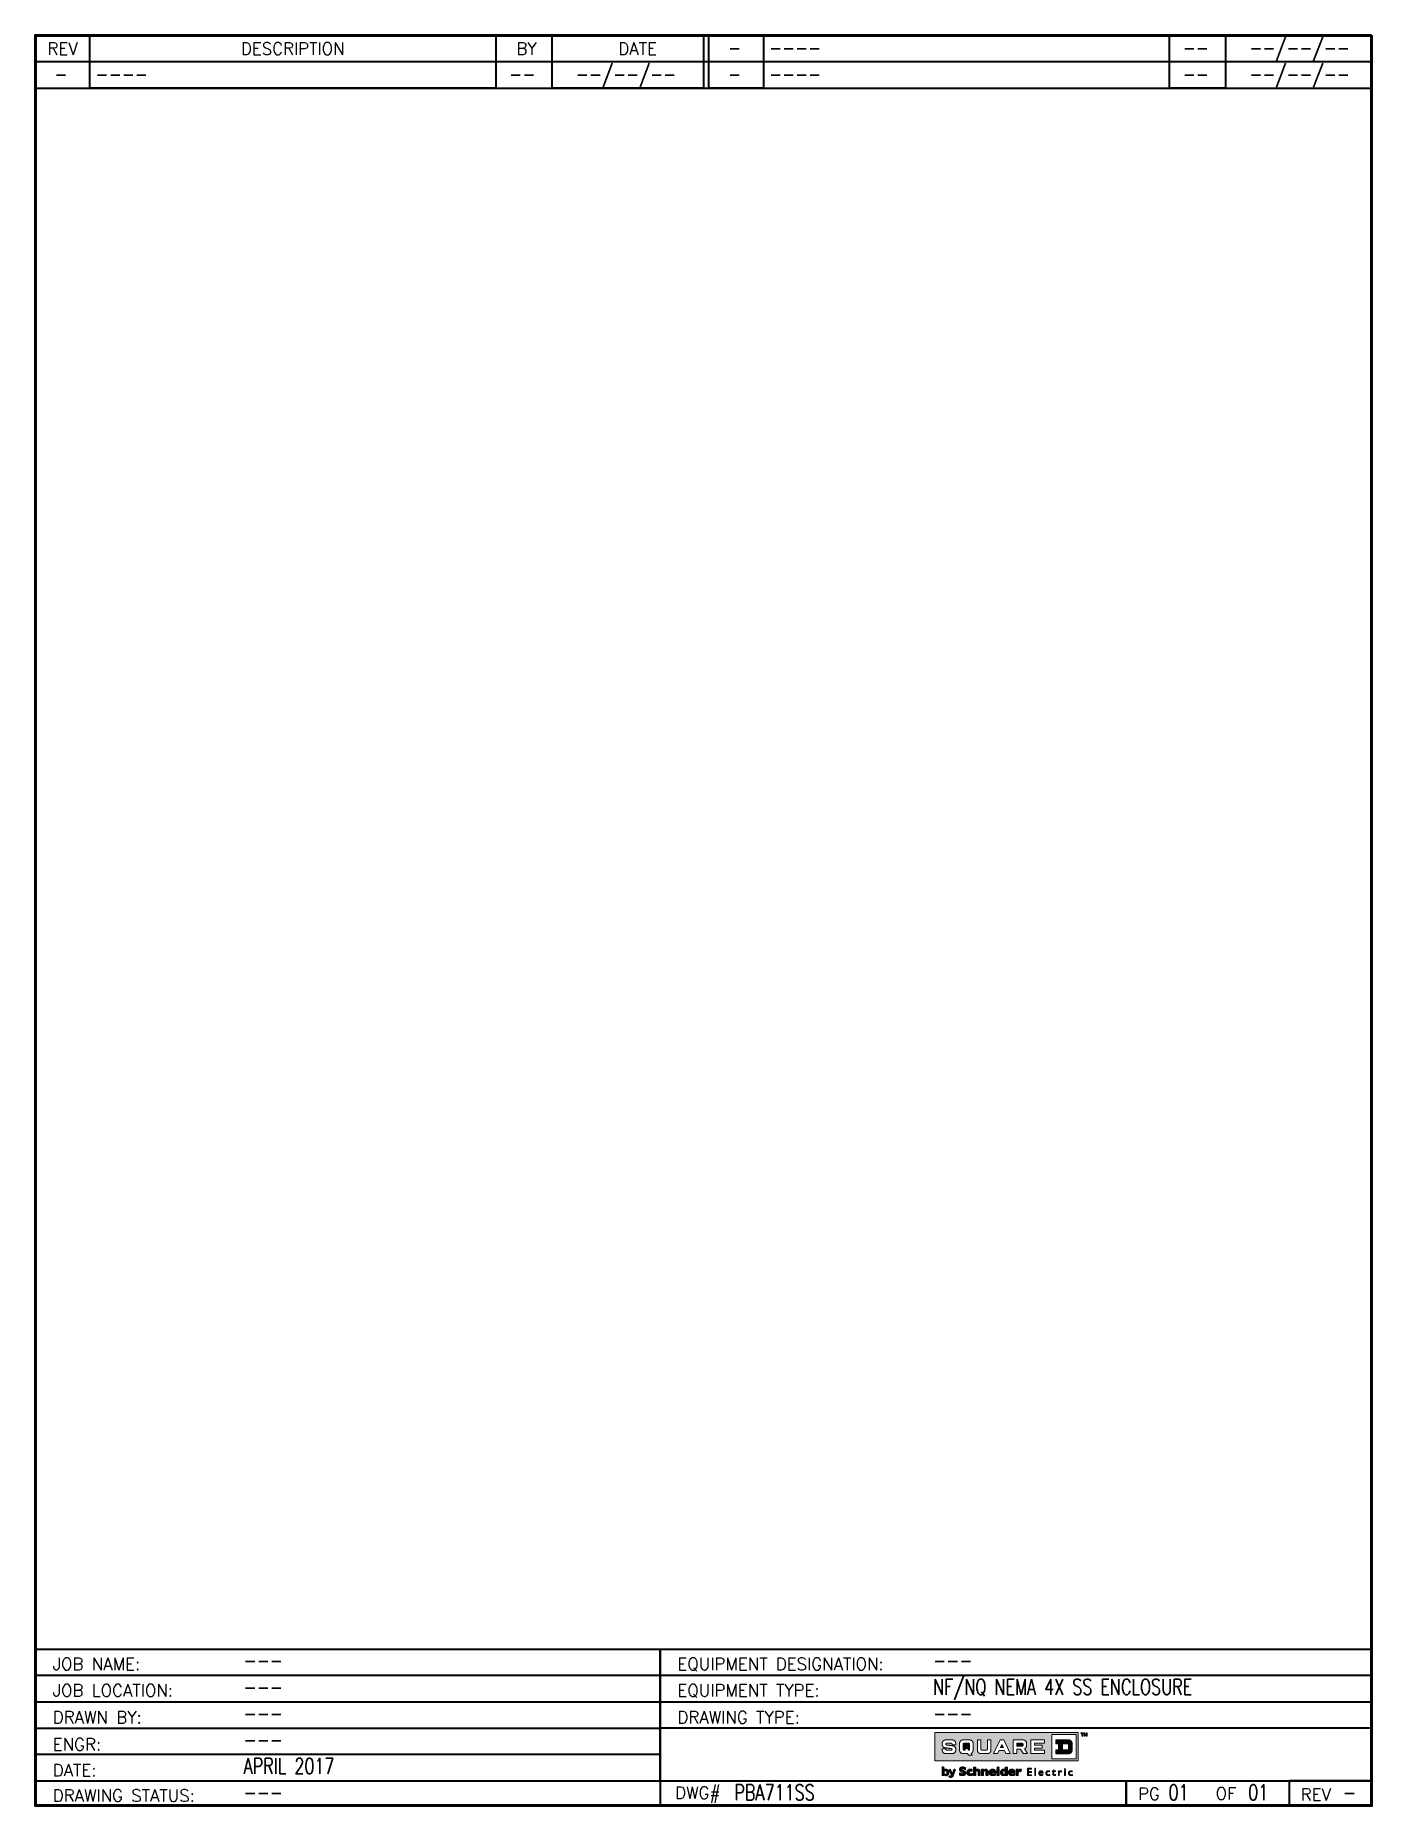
# Paper-space layout 'Paper' of a CAD drawing. Header units: inches. Extents: x 0 to 7.7, y 0 to 10.2.
# The model-space entities are those that its viewports show. They can reach past a viewport. Long polylines and large blocks are cut down to what shows.
import ezdxf
from ezdxf.enums import TextEntityAlignment as Align

# ---------------------------------------------------------------- set-up
doc = ezdxf.new("R2010")
doc.units = ezdxf.units.IN
doc.header["$MEASUREMENT"] = 0
for name, color, linetype, lineweight in [('CONTINUOUS2', 254, 'Continuous', 40), ('CONTINUOUS3', 253, 'Continuous', 70), ('TEXT1', 3, 'Continuous', 20), ('TEXT2', 80, 'Continuous', 35), ('TITLEBLOCK', 9, 'Continuous', 20)]:
    doc.layers.add(name, color=color, linetype=linetype, lineweight=lineweight)
doc.layers.add('VIEWPORT', color=9, linetype='Continuous', plot=False)
doc.styles.add('RomanS', font='romans.shx')

# ---------------------------------------------------------------- blocks, each defined once
blk = doc.blocks.new('TB-A')
at = {"layer": 'CONTINUOUS2', "color": 0, "linetype": 'Continuous', "flags": 128}
for points in [[(0, 10.2), (7.7, 10.2), (7.7, 10.048), (0, 10.048), (0, 9.896), (7.7, 9.896), (7.7, 10.2), (6.858, 10.2), (6.858, 9.896), (6.535, 9.896), (6.535, 10.2), (4.195, 10.2), (4.195, 9.896), (3.881, 9.896), (3.881, 10.2), (3.85, 10.2), (3.85, 9.896), (2.977, 9.896), (2.977, 10.2), (2.654, 10.2), (2.654, 9.896), (0.313, 9.896), (0.313, 10.2), (0, 10.2), (0, 10.048)], [(0, 0.902), (7.7, 0.902), (7.7, 0.75), (0, 0.75), (0, 0.902), (0, 0.598), (3.6, 0.598), (3.6, 0.902), (3.6, 0), (0, 0), (0, 0.598), (0, 0.446), (3.6, 0.446), (3.6, 0.294), (0, 0.294), (0, 0.142), (3.6, 0.142), (3.6, 0.598), (7.7, 0.598), (7.7, 0.446), (3.6, 0.446), (3.6, 0.142), (7.7, 0.142), (7.225, 0.142), (7.225, 0), (6.285, 0), (6.285, 0.142), (6.285, 0), (7.7, 0), (3.6, 0)]]:
    blk.add_lwpolyline(points, dxfattribs=at)
at = {"layer": 'CONTINUOUS3', "color": 0, "linetype": 'Continuous', "flags": 128}
blk.add_lwpolyline([(7.7, 10.2), (0, 10.2), (0, 0), (7.7, 0)], close=True, dxfattribs=at)
at = {"layer": 'TEXT1', "color": 0, "linetype": 'Continuous', "style": 'RomanS'}
for s, p in [('REV', (0.157, 10.124)), ('DESCRIPTION', (1.483, 10.124)), ('BY', (2.83, 10.124)), ('DATE', (3.47, 10.124)), ('DWG#', (3.817, 0.074))]:
    blk.add_text(s, height=0.07, rotation=360, dxfattribs=at).set_placement(p, align=Align.MIDDLE_CENTER)
for s, p in [('JOB NAME:', (0.1, 0.816)), ('JOB LOCATION:', (0.1, 0.664)), ('EQUIPMENT TYPE:', (3.7, 0.664)), ('DRAWN BY:', (0.1, 0.509)), ('DRAWING TYPE:', (3.7, 0.509)), ('ENGR:', (0.1, 0.353)), ('DATE:', (0.1, 0.204)), ('DRAWING STATUS:', (0.1, 0.058))]:
    blk.add_text(s, height=0.07, rotation=360, dxfattribs=at).set_placement(p, align=Align.MIDDLE_LEFT)
for s, p in [('EQUIPMENT DESIGNATION:', (3.7, 0.816)), ('PG', (6.354, 0.068))]:
    blk.add_text(s, height=0.07, dxfattribs=at).set_placement(p, align=Align.MIDDLE_LEFT)
blk.add_text('OF', height=0.07, dxfattribs=at).set_placement((6.861, 0.07), align=Align.MIDDLE_CENTER)
blk.add_text('REV', height=0.07, rotation=360, dxfattribs=at).set_placement((7.379, 0.029), align=Align.CENTER)
blk = doc.blocks.new('TB-A-ATTR')
at = {"layer": 'TEXT1', "color": 0, "style": 'RomanS', "width": 0.75}
for tag, p in [('JOBNAME', (1.2, 0.836)), ('JOBLOCATION', (1.2, 0.684)), ('EQUIPMENTTYPE', (5.174, 0.684)), ('DRAWNBY', (1.2, 0.532)), ('DRAWINGTYPE', (5.174, 0.532)), ('ENGR', (1.2, 0.38)), ('DATE', (1.2, 0.228)), ('DWGSTATUS', (1.2, 0.076)), ('REV', (7.535, 0.076))]:
    blk.add_attdef(tag, text='', height=0.09, dxfattribs=at).set_placement(p, align=Align.MIDDLE_LEFT)
at = {"layer": 'TEXT2', "color": 0, "style": 'RomanS', "width": 0.75}
for tag, p in [('EQUIPMENT', (5.174, 0.836)), ('DWGNO', (4.028, 0.076)), ('PG', (6.53, 0.076)), ('OF', (6.989, 0.076))]:
    blk.add_attdef(tag, text='', height=0.09, dxfattribs=at).set_placement(p, align=Align.MIDDLE_LEFT)
blk = doc.blocks.new('TB-A-REVATTR')
at = {"color": 0, "style": 'RomanS', "flags": 9}
blk.add_attdef('INDEX', (0, 0), '', height=0.01, dxfattribs=at)
at = {"layer": 'TEXT1', "color": 0, "style": 'RomanS', "width": 0.75, "flags": 8}
for tag, p in [('REV', (0.147, -0.071)), ('BY', (2.806, -0.071)), ('DATE', (3.404, -0.071))]:
    blk.add_attdef(tag, text='', height=0.09, dxfattribs=at).set_placement(p, align=Align.MIDDLE_CENTER)
blk.add_attdef('DESCRIPTION', text='', height=0.09, dxfattribs=at).set_placement((0.347, -0.071), align=Align.MIDDLE_LEFT)
blk = doc.blocks.new('NewLogoDwg')
at = {"layer": 'TITLEBLOCK'}
h = blk.add_hatch(color=256, dxfattribs=at)
h.paths.add_polyline_path([(2.398, 0.127), (2.257, 0.127), (2.257, 0.267), (2.398, 0.267)], flags=0)
h.paths.add_polyline_path([(2.216, 0.217), (2.158, 0.217), (2.158, 0.206), (2.201, 0.206), (2.201, 0.189), (2.158, 0.189), (2.158, 0.177), (2.216, 0.177), (2.216, 0.158), (2.137, 0.158), (2.137, 0.236), (2.216, 0.236)], flags=0)
edge = h.paths.add_edge_path(flags=0)
edge.add_line((2.094, 0.158), (2.075, 0.184))
edge.add_line((2.075, 0.184), (2.055, 0.184))
edge.add_line((2.055, 0.184), (2.055, 0.158))
edge.add_line((2.055, 0.158), (2.034, 0.158))
edge.add_line((2.034, 0.158), (2.034, 0.236))
edge.add_line((2.034, 0.236), (2.089, 0.236))
edge.add_spline(control_points=[(2.089, 0.236), (2.09, 0.236), (2.091, 0.236), (2.094, 0.236), (2.096, 0.236), (2.098, 0.235), (2.1, 0.235), (2.101, 0.234), (2.103, 0.233), (2.104, 0.232), (2.106, 0.231), (2.107, 0.23), (2.108, 0.229), (2.109, 0.228), (2.11, 0.226), (2.11, 0.225), (2.111, 0.223), (2.111, 0.221), (2.112, 0.22), (2.112, 0.218), (2.112, 0.216), (2.112, 0.214), (2.112, 0.214)], knot_values=[0, 0, 0, 0, 0.301418, 0.584863, 0.851621, 1.103116, 1.340929, 1.5668, 1.782631, 1.990468, 2.192468, 2.390847, 2.587813, 2.785495, 2.985874, 3.190739, 3.40165, 3.619935, 3.84669, 4.082804, 4.328974, 4.585737, 4.585737, 4.585737, 4.585737], degree=3, periodic=0)
edge.add_line((2.112, 0.214), (2.112, 0.207))
edge.add_spline(control_points=[(2.112, 0.207), (2.112, 0.207), (2.112, 0.206), (2.112, 0.204), (2.112, 0.203), (2.112, 0.202), (2.112, 0.2), (2.112, 0.199), (2.111, 0.198), (2.111, 0.197), (2.11, 0.195), (2.11, 0.194), (2.109, 0.193), (2.108, 0.192), (2.108, 0.191), (2.107, 0.19), (2.106, 0.189), (2.105, 0.188), (2.103, 0.187), (2.102, 0.186), (2.1, 0.186), (2.099, 0.185), (2.099, 0.185)], knot_values=[0, 0, 0, 0, 0.158572, 0.319313, 0.481611, 0.64492, 0.808774, 0.972799, 1.136729, 1.300428, 1.46391, 1.627358, 1.791145, 1.95585, 2.122272, 2.291427, 2.464539, 2.643018, 2.828429, 3.022447, 3.226819, 3.443323, 3.443323, 3.443323, 3.443323], degree=3, periodic=0)
edge.add_line((2.099, 0.185), (2.118, 0.158))
edge.add_line((2.118, 0.158), (2.094, 0.158))
h.paths.add_polyline_path([(1.993, 0.158), (1.985, 0.175), (1.953, 0.175), (1.945, 0.158), (1.921, 0.158), (1.959, 0.236), (1.98, 0.236), (2.017, 0.158)], flags=0)
edge = h.paths.add_edge_path(flags=0)
edge.add_spline(control_points=[(1.906, 0.181), (1.906, 0.18), (1.906, 0.178), (1.906, 0.176), (1.906, 0.174), (1.905, 0.172), (1.905, 0.17), (1.904, 0.168), (1.903, 0.167), (1.903, 0.165), (1.902, 0.164), (1.9, 0.163), (1.899, 0.162), (1.898, 0.161), (1.897, 0.16), (1.895, 0.159), (1.893, 0.159), (1.892, 0.158), (1.89, 0.158), (1.888, 0.158), (1.886, 0.158), (1.885, 0.158), (1.884, 0.158)], knot_values=[0, 0, 0, 0, 0.301437, 0.584897, 0.851665, 1.103169, 1.340986, 1.566859, 1.782689, 1.990523, 2.192519, 2.390891, 2.587849, 2.785522, 2.985891, 3.190744, 3.401642, 3.619913, 3.846654, 4.082751, 4.328903, 4.585645, 4.585645, 4.585645, 4.585645], degree=3, periodic=0)
edge.add_line((1.884, 0.158), (1.851, 0.158))
edge.add_spline(control_points=[(1.851, 0.158), (1.85, 0.158), (1.849, 0.158), (1.847, 0.158), (1.845, 0.158), (1.843, 0.158), (1.841, 0.159), (1.84, 0.159), (1.838, 0.16), (1.837, 0.161), (1.836, 0.162), (1.834, 0.163), (1.833, 0.164), (1.832, 0.165), (1.831, 0.167), (1.831, 0.168), (1.83, 0.17), (1.829, 0.172), (1.829, 0.174), (1.829, 0.176), (1.828, 0.178), (1.828, 0.18), (1.828, 0.181)], knot_values=[0, 0, 0, 0, 0.256768, 0.502943, 0.73906, 0.965818, 1.184105, 1.395016, 1.59988, 1.800259, 1.997938, 2.194902, 2.393278, 2.595277, 2.803112, 3.018944, 3.244817, 3.482635, 3.734139, 4.000908, 4.284367, 4.585804, 4.585804, 4.585804, 4.585804], degree=3, periodic=0)
edge.add_line((1.828, 0.181), (1.828, 0.236))
edge.add_line((1.828, 0.236), (1.849, 0.236))
edge.add_line((1.849, 0.236), (1.849, 0.183))
edge.add_spline(control_points=[(1.849, 0.183), (1.849, 0.183), (1.849, 0.182), (1.849, 0.182), (1.849, 0.181), (1.849, 0.181), (1.85, 0.18), (1.85, 0.18), (1.85, 0.179), (1.85, 0.179), (1.85, 0.178), (1.851, 0.178), (1.851, 0.178), (1.851, 0.178), (1.852, 0.177), (1.852, 0.177), (1.853, 0.177), (1.853, 0.177), (1.854, 0.177), (1.854, 0.177), (1.854, 0.177), (1.855, 0.177), (1.855, 0.177)], knot_values=[0, 0, 0, 0, 0.084733, 0.163808, 0.237693, 0.306885, 0.371913, 0.433337, 0.491742, 0.547729, 0.601898, 0.654836, 0.707096, 0.759179, 0.811525, 0.864502, 0.918402, 0.973451, 1.029805, 1.087566, 1.146781, 1.207458, 1.207458, 1.207458, 1.207458], degree=3, periodic=0)
edge.add_line((1.855, 0.177), (1.88, 0.177))
edge.add_spline(control_points=[(1.88, 0.177), (1.88, 0.177), (1.88, 0.177), (1.881, 0.177), (1.881, 0.177), (1.882, 0.177), (1.882, 0.177), (1.883, 0.177), (1.883, 0.177), (1.883, 0.178), (1.884, 0.178), (1.884, 0.178), (1.884, 0.178), (1.885, 0.179), (1.885, 0.179), (1.885, 0.18), (1.885, 0.18), (1.885, 0.181), (1.886, 0.181), (1.886, 0.182), (1.886, 0.182), (1.886, 0.183), (1.886, 0.183)], knot_values=[0, 0, 0, 0, 0.060657, 0.119856, 0.177603, 0.233947, 0.288987, 0.342881, 0.395852, 0.448195, 0.500277, 0.552537, 0.605475, 0.659645, 0.715633, 0.774039, 0.835464, 0.900493, 0.969685, 1.04357, 1.122646, 1.207379, 1.207379, 1.207379, 1.207379], degree=3, periodic=0)
edge.add_line((1.886, 0.183), (1.886, 0.236))
edge.add_line((1.886, 0.236), (1.906, 0.236))
edge.add_line((1.906, 0.236), (1.906, 0.181))
edge = h.paths.add_edge_path(flags=0)
edge.add_spline(control_points=[(1.804, 0.181), (1.804, 0.18), (1.804, 0.179), (1.804, 0.177), (1.804, 0.176), (1.803, 0.174), (1.803, 0.173), (1.803, 0.171), (1.802, 0.17), (1.802, 0.169), (1.801, 0.168), (1.801, 0.166), (1.8, 0.165), (1.799, 0.164), (1.799, 0.164), (1.798, 0.163), (1.797, 0.162), (1.796, 0.161), (1.795, 0.161), (1.794, 0.16), (1.793, 0.16), (1.792, 0.159), (1.792, 0.159)], knot_values=[0, 0, 0, 0, 0.220323, 0.431028, 0.632584, 0.825497, 1.01031, 1.187611, 1.358032, 1.522248, 1.68098, 1.83499, 1.985075, 2.132063, 2.276795, 2.420118, 2.562868, 2.705855, 2.849852, 2.995583, 3.143712, 3.294843, 3.294843, 3.294843, 3.294843], degree=3, periodic=0)
edge.add_line((1.792, 0.159), (1.799, 0.149))
edge.add_line((1.799, 0.149), (1.778, 0.149))
edge.add_line((1.778, 0.149), (1.772, 0.158))
edge.add_line((1.772, 0.158), (1.748, 0.158))
edge.add_spline(control_points=[(1.748, 0.158), (1.748, 0.158), (1.746, 0.158), (1.744, 0.158), (1.742, 0.158), (1.741, 0.158), (1.739, 0.159), (1.737, 0.159), (1.736, 0.16), (1.734, 0.161), (1.733, 0.162), (1.732, 0.163), (1.731, 0.164), (1.73, 0.165), (1.729, 0.167), (1.728, 0.168), (1.727, 0.17), (1.727, 0.172), (1.726, 0.174), (1.726, 0.176), (1.726, 0.178), (1.726, 0.18), (1.726, 0.181)], knot_values=[0, 0, 0, 0, 0.256757, 0.502923, 0.739032, 0.965783, 1.184063, 1.394969, 1.599829, 1.800203, 1.99788, 2.194841, 2.393216, 2.595213, 2.803048, 3.018879, 3.244753, 3.48257, 3.734074, 4.000843, 4.284302, 4.585739, 4.585739, 4.585739, 4.585739], degree=3, periodic=0)
edge.add_line((1.726, 0.181), (1.726, 0.213))
edge.add_spline(control_points=[(1.726, 0.213), (1.726, 0.214), (1.726, 0.215), (1.726, 0.218), (1.726, 0.22), (1.727, 0.222), (1.727, 0.224), (1.728, 0.225), (1.729, 0.227), (1.73, 0.228), (1.731, 0.23), (1.732, 0.231), (1.733, 0.232), (1.734, 0.233), (1.736, 0.234), (1.737, 0.234), (1.739, 0.235), (1.741, 0.235), (1.742, 0.236), (1.744, 0.236), (1.746, 0.236), (1.748, 0.236), (1.748, 0.236)], knot_values=[0, 0, 0, 0, 0.301432, 0.584889, 0.851655, 1.103156, 1.340973, 1.566846, 1.782677, 1.990512, 2.19251, 2.390886, 2.587848, 2.785526, 2.985901, 3.190761, 3.401668, 3.619948, 3.8467, 4.082809, 4.328975, 4.585732, 4.585732, 4.585732, 4.585732], degree=3, periodic=0)
edge.add_line((1.748, 0.236), (1.781, 0.236))
edge.add_spline(control_points=[(1.781, 0.236), (1.782, 0.236), (1.783, 0.236), (1.785, 0.236), (1.787, 0.236), (1.789, 0.235), (1.791, 0.235), (1.792, 0.234), (1.794, 0.234), (1.795, 0.233), (1.797, 0.232), (1.798, 0.231), (1.799, 0.23), (1.8, 0.228), (1.801, 0.227), (1.802, 0.225), (1.802, 0.224), (1.803, 0.222), (1.803, 0.22), (1.804, 0.218), (1.804, 0.215), (1.804, 0.214), (1.804, 0.213)], knot_values=[0, 0, 0, 0, 0.256757, 0.502923, 0.739032, 0.965784, 1.184064, 1.394971, 1.599832, 1.800207, 1.997885, 2.194847, 2.393224, 2.595221, 2.803057, 3.018888, 3.244761, 3.482577, 3.734079, 4.000845, 4.284301, 4.585734, 4.585734, 4.585734, 4.585734], degree=3, periodic=0)
edge.add_line((1.804, 0.213), (1.804, 0.181))
edge = h.paths.add_edge_path(flags=0)
edge.add_line((1.704, 0.209), (1.683, 0.209))
edge.add_line((1.683, 0.209), (1.683, 0.211))
edge.add_spline(control_points=[(1.683, 0.211), (1.683, 0.211), (1.683, 0.211), (1.683, 0.212), (1.683, 0.213), (1.683, 0.213), (1.682, 0.214), (1.682, 0.214), (1.682, 0.215), (1.682, 0.215), (1.682, 0.215), (1.681, 0.216), (1.681, 0.216), (1.681, 0.216), (1.68, 0.216), (1.68, 0.216), (1.679, 0.217), (1.679, 0.217), (1.678, 0.217), (1.678, 0.217), (1.678, 0.217), (1.677, 0.217), (1.677, 0.217)], knot_values=[0, 0, 0, 0, 0.084722, 0.163778, 0.237634, 0.306791, 0.371779, 0.43316, 0.49152, 0.547461, 0.601587, 0.654485, 0.706709, 0.758762, 0.811083, 0.864039, 0.917925, 0.972964, 1.029313, 1.08707, 1.146285, 1.206961, 1.206961, 1.206961, 1.206961], degree=3, periodic=0)
edge.add_line((1.677, 0.217), (1.652, 0.217))
edge.add_spline(control_points=[(1.652, 0.217), (1.652, 0.217), (1.651, 0.217), (1.651, 0.217), (1.65, 0.217), (1.65, 0.217), (1.649, 0.217), (1.649, 0.216), (1.649, 0.216), (1.648, 0.216), (1.648, 0.216), (1.648, 0.216), (1.647, 0.215), (1.647, 0.215), (1.647, 0.215), (1.647, 0.214), (1.647, 0.214), (1.647, 0.214), (1.646, 0.213), (1.646, 0.213), (1.646, 0.213), (1.646, 0.212), (1.646, 0.212)], knot_values=[0, 0, 0, 0, 0.06851, 0.133345, 0.194786, 0.253122, 0.308649, 0.361672, 0.4125, 0.461441, 0.508802, 0.554883, 0.59997, 0.644335, 0.688226, 0.731868, 0.775459, 0.819169, 0.863141, 0.907492, 0.952312, 0.997672, 0.997672, 0.997672, 0.997672], degree=3, periodic=0)
edge.add_spline(control_points=[(1.646, 0.212), (1.646, 0.212), (1.646, 0.212), (1.646, 0.211), (1.647, 0.211), (1.647, 0.21), (1.647, 0.21), (1.647, 0.21), (1.647, 0.209), (1.648, 0.209), (1.648, 0.209), (1.648, 0.209), (1.649, 0.208), (1.649, 0.208), (1.65, 0.208), (1.65, 0.208), (1.65, 0.208), (1.651, 0.208), (1.651, 0.207), (1.652, 0.207), (1.652, 0.207), (1.653, 0.207), (1.653, 0.207)], knot_values=[0, 0, 0, 0, 0.060886, 0.118482, 0.17353, 0.226754, 0.278823, 0.330335, 0.381793, 0.433596, 0.486041, 0.539326, 0.593559, 0.648774, 0.704939, 0.761968, 0.819731, 0.878062, 0.936764, 0.995618, 1.054381, 1.112798, 1.112798, 1.112798, 1.112798], degree=3, periodic=0)
edge.add_spline(control_points=[(1.653, 0.207), (1.653, 0.207), (1.653, 0.207), (1.654, 0.207), (1.655, 0.207), (1.656, 0.207), (1.657, 0.207), (1.659, 0.206), (1.66, 0.206), (1.662, 0.206), (1.663, 0.206), (1.665, 0.206), (1.667, 0.205), (1.669, 0.205), (1.671, 0.205), (1.673, 0.205), (1.675, 0.204), (1.676, 0.204), (1.678, 0.204), (1.68, 0.204), (1.682, 0.203), (1.683, 0.203), (1.683, 0.203)], knot_values=[0, 0, 0, 0, 0.05673, 0.140751, 0.249842, 0.381781, 0.534347, 0.705317, 0.892471, 1.093586, 1.306441, 1.528814, 1.758484, 1.993229, 2.230828, 2.469058, 2.705698, 2.938528, 3.165324, 3.383865, 3.59193, 3.787298, 3.787298, 3.787298, 3.787298], degree=3, periodic=0)
edge.add_spline(control_points=[(1.683, 0.203), (1.684, 0.203), (1.685, 0.203), (1.687, 0.203), (1.689, 0.202), (1.691, 0.202), (1.692, 0.201), (1.694, 0.2), (1.695, 0.2), (1.696, 0.199), (1.697, 0.198), (1.698, 0.197), (1.699, 0.196), (1.7, 0.195), (1.701, 0.194), (1.702, 0.193), (1.702, 0.191), (1.703, 0.19), (1.703, 0.189), (1.703, 0.187), (1.704, 0.186), (1.704, 0.184), (1.704, 0.184)], knot_values=[0, 0, 0, 0, 0.244808, 0.479053, 0.703196, 0.917771, 1.123398, 1.320793, 1.510774, 1.694275, 1.87234, 2.046127, 2.216892, 2.385972, 2.554759, 2.724663, 2.897082, 3.073367, 3.254794, 3.442547, 3.637708, 3.84125, 3.84125, 3.84125, 3.84125], degree=3, periodic=0)
edge.add_line((1.704, 0.184), (1.704, 0.181))
edge.add_spline(control_points=[(1.704, 0.181), (1.704, 0.18), (1.704, 0.178), (1.703, 0.176), (1.703, 0.174), (1.703, 0.172), (1.702, 0.17), (1.701, 0.168), (1.701, 0.167), (1.7, 0.165), (1.699, 0.164), (1.698, 0.163), (1.696, 0.162), (1.695, 0.161), (1.694, 0.16), (1.692, 0.159), (1.691, 0.159), (1.689, 0.158), (1.687, 0.158), (1.685, 0.158), (1.683, 0.158), (1.682, 0.158), (1.681, 0.158)], knot_values=[0, 0, 0, 0, 0.301437, 0.584897, 0.851665, 1.103169, 1.340987, 1.566861, 1.782692, 1.990528, 2.192526, 2.390903, 2.587866, 2.785546, 2.985924, 3.190788, 3.401699, 3.619985, 3.846744, 4.082861, 4.329036, 4.585803, 4.585803, 4.585803, 4.585803], degree=3, periodic=0)
edge.add_line((1.681, 0.158), (1.648, 0.158))
edge.add_spline(control_points=[(1.648, 0.158), (1.647, 0.158), (1.646, 0.158), (1.644, 0.158), (1.642, 0.158), (1.64, 0.158), (1.639, 0.159), (1.637, 0.159), (1.636, 0.16), (1.634, 0.161), (1.633, 0.162), (1.632, 0.163), (1.63, 0.164), (1.629, 0.165), (1.629, 0.167), (1.628, 0.168), (1.627, 0.17), (1.627, 0.172), (1.626, 0.174), (1.626, 0.176), (1.626, 0.178), (1.626, 0.18), (1.626, 0.181)], knot_values=[0, 0, 0, 0, 0.256757, 0.502923, 0.739032, 0.965783, 1.184063, 1.39497, 1.599829, 1.800204, 1.99788, 2.194842, 2.393217, 2.595214, 2.803049, 3.01888, 3.244753, 3.482571, 3.734074, 4.000843, 4.284303, 4.58574, 4.58574, 4.58574, 4.58574], degree=3, periodic=0)
edge.add_line((1.626, 0.181), (1.626, 0.185))
edge.add_line((1.626, 0.185), (1.646, 0.185))
edge.add_line((1.646, 0.185), (1.646, 0.183))
edge.add_spline(control_points=[(1.646, 0.183), (1.646, 0.183), (1.646, 0.182), (1.646, 0.182), (1.647, 0.181), (1.647, 0.181), (1.647, 0.18), (1.647, 0.18), (1.647, 0.179), (1.647, 0.179), (1.648, 0.178), (1.648, 0.178), (1.648, 0.178), (1.649, 0.178), (1.649, 0.177), (1.649, 0.177), (1.65, 0.177), (1.65, 0.177), (1.651, 0.177), (1.651, 0.177), (1.652, 0.177), (1.652, 0.177), (1.652, 0.177)], knot_values=[0, 0, 0, 0, 0.084724, 0.163784, 0.237647, 0.306813, 0.371811, 0.433203, 0.491575, 0.547528, 0.601664, 0.654572, 0.706803, 0.758862, 0.811186, 0.864144, 0.918029, 0.973064, 1.029408, 1.087158, 1.146364, 1.20703, 1.20703, 1.20703, 1.20703], degree=3, periodic=0)
edge.add_line((1.652, 0.177), (1.677, 0.177))
edge.add_spline(control_points=[(1.677, 0.177), (1.677, 0.177), (1.678, 0.177), (1.678, 0.177), (1.679, 0.177), (1.679, 0.177), (1.68, 0.177), (1.68, 0.177), (1.68, 0.177), (1.681, 0.178), (1.681, 0.178), (1.681, 0.178), (1.682, 0.178), (1.682, 0.179), (1.682, 0.179), (1.682, 0.179), (1.683, 0.179), (1.683, 0.18), (1.683, 0.18), (1.683, 0.181), (1.683, 0.181), (1.683, 0.181), (1.683, 0.181)], knot_values=[0, 0, 0, 0, 0.070693, 0.137918, 0.201866, 0.262737, 0.320747, 0.37612, 0.429094, 0.47992, 0.528862, 0.576194, 0.622198, 0.667164, 0.71138, 0.755133, 0.798702, 0.842352, 0.886331, 0.930871, 0.976179, 1.022443, 1.022443, 1.022443, 1.022443], degree=3, periodic=0)
edge.add_spline(control_points=[(1.683, 0.181), (1.683, 0.181), (1.683, 0.182), (1.683, 0.182), (1.683, 0.182), (1.683, 0.183), (1.683, 0.183), (1.683, 0.183), (1.682, 0.184), (1.682, 0.184), (1.682, 0.184), (1.682, 0.184), (1.681, 0.185), (1.681, 0.185), (1.681, 0.185), (1.68, 0.186), (1.679, 0.186), (1.679, 0.186), (1.678, 0.186), (1.678, 0.186), (1.677, 0.186), (1.676, 0.187), (1.676, 0.187)], knot_values=[0, 0, 0, 0, 0.042349, 0.084596, 0.126797, 0.169079, 0.211641, 0.254767, 0.298817, 0.34423, 0.391506, 0.441193, 0.493871, 0.55013, 0.610562, 0.675747, 0.746248, 0.822608, 0.90535, 0.994977, 1.091972, 1.196804, 1.196804, 1.196804, 1.196804], degree=3, periodic=0)
edge.add_spline(control_points=[(1.676, 0.187), (1.676, 0.187), (1.675, 0.187), (1.675, 0.187), (1.674, 0.187), (1.673, 0.187), (1.672, 0.187), (1.67, 0.187), (1.669, 0.188), (1.667, 0.188), (1.665, 0.188), (1.663, 0.188), (1.662, 0.188), (1.66, 0.189), (1.658, 0.189), (1.656, 0.189), (1.654, 0.19), (1.652, 0.19), (1.65, 0.19), (1.648, 0.19), (1.646, 0.191), (1.645, 0.191), (1.645, 0.191)], knot_values=[0, 0, 0, 0, 0.057926, 0.143438, 0.254334, 0.388413, 0.543474, 0.717315, 0.907736, 1.112534, 1.32951, 1.556461, 1.791187, 2.031486, 2.275157, 2.519999, 2.76381, 3.00439, 3.239538, 3.467051, 3.684729, 3.890371, 3.890371, 3.890371, 3.890371], degree=3, periodic=0)
edge.add_spline(control_points=[(1.645, 0.191), (1.644, 0.191), (1.643, 0.191), (1.642, 0.191), (1.64, 0.192), (1.639, 0.192), (1.638, 0.192), (1.636, 0.193), (1.635, 0.194), (1.634, 0.194), (1.633, 0.195), (1.632, 0.196), (1.631, 0.197), (1.63, 0.198), (1.629, 0.199), (1.628, 0.2), (1.627, 0.201), (1.627, 0.203), (1.626, 0.204), (1.626, 0.206), (1.626, 0.208), (1.626, 0.209), (1.626, 0.21)], knot_values=[0, 0, 0, 0, 0.178223, 0.356491, 0.534332, 0.711353, 0.887256, 1.061856, 1.235094, 1.407063, 1.578027, 1.748439, 1.91896, 2.090466, 2.264049, 2.441006, 2.622813, 2.811088, 3.007551, 3.213981, 3.432173, 3.663907, 3.663907, 3.663907, 3.663907], degree=3, periodic=0)
edge.add_line((1.626, 0.21), (1.626, 0.213))
edge.add_spline(control_points=[(1.626, 0.213), (1.626, 0.214), (1.626, 0.215), (1.626, 0.218), (1.626, 0.22), (1.627, 0.222), (1.627, 0.224), (1.628, 0.225), (1.629, 0.227), (1.629, 0.228), (1.63, 0.23), (1.632, 0.231), (1.633, 0.232), (1.634, 0.233), (1.636, 0.234), (1.637, 0.234), (1.639, 0.235), (1.64, 0.235), (1.642, 0.236), (1.644, 0.236), (1.646, 0.236), (1.647, 0.236), (1.648, 0.236)], knot_values=[0, 0, 0, 0, 0.301432, 0.584888, 0.851654, 1.103155, 1.340972, 1.566845, 1.782675, 1.990511, 2.192509, 2.390885, 2.587847, 2.785525, 2.9859, 3.190761, 3.401668, 3.619948, 3.846699, 4.082809, 4.328974, 4.585732, 4.585732, 4.585732, 4.585732], degree=3, periodic=0)
edge.add_line((1.648, 0.236), (1.681, 0.236))
edge.add_spline(control_points=[(1.681, 0.236), (1.682, 0.236), (1.683, 0.236), (1.685, 0.236), (1.687, 0.236), (1.689, 0.235), (1.691, 0.235), (1.692, 0.234), (1.694, 0.234), (1.695, 0.233), (1.696, 0.232), (1.698, 0.231), (1.699, 0.23), (1.7, 0.228), (1.701, 0.227), (1.701, 0.225), (1.702, 0.224), (1.703, 0.222), (1.703, 0.22), (1.703, 0.218), (1.704, 0.215), (1.704, 0.214), (1.704, 0.213)], knot_values=[0, 0, 0, 0, 0.256767, 0.502942, 0.73906, 0.965818, 1.184105, 1.395017, 1.599882, 1.800261, 1.997941, 2.194906, 2.393284, 2.595282, 2.803119, 3.01895, 3.244823, 3.48264, 3.734141, 4.000907, 4.284363, 4.585795, 4.585795, 4.585795, 4.585795], degree=3, periodic=0)
edge.add_line((1.704, 0.213), (1.704, 0.209))
h.paths.add_polyline_path([(1.584, 0.279), (1.584, 0.115), (2.409, 0.115), (2.409, 0.279)], flags=0)
h = blk.add_hatch(color=256, dxfattribs=at)
edge = h.paths.add_edge_path(flags=0)
edge.add_line((1.777, 0.217), (1.752, 0.217))
edge.add_spline(control_points=[(1.752, 0.217), (1.752, 0.217), (1.752, 0.217), (1.751, 0.217), (1.751, 0.217), (1.751, 0.217), (1.75, 0.217), (1.75, 0.216), (1.749, 0.216), (1.749, 0.216), (1.749, 0.216), (1.748, 0.216), (1.748, 0.215), (1.748, 0.215), (1.747, 0.215), (1.747, 0.214), (1.747, 0.214), (1.747, 0.213), (1.747, 0.213), (1.747, 0.212), (1.747, 0.211), (1.747, 0.211), (1.747, 0.211)], knot_values=[0, 0, 0, 0, 0.060667, 0.119873, 0.177626, 0.233973, 0.289016, 0.342911, 0.395882, 0.448224, 0.500304, 0.552561, 0.605496, 0.659663, 0.715646, 0.774049, 0.83547, 0.900495, 0.969683, 1.043564, 1.122634, 1.207362, 1.207362, 1.207362, 1.207362], degree=3, periodic=0)
edge.add_line((1.747, 0.211), (1.747, 0.183))
edge.add_spline(control_points=[(1.747, 0.183), (1.747, 0.183), (1.747, 0.182), (1.747, 0.182), (1.747, 0.181), (1.747, 0.181), (1.747, 0.18), (1.747, 0.18), (1.747, 0.179), (1.748, 0.179), (1.748, 0.178), (1.748, 0.178), (1.749, 0.178), (1.749, 0.178), (1.749, 0.177), (1.75, 0.177), (1.75, 0.177), (1.751, 0.177), (1.751, 0.177), (1.751, 0.177), (1.752, 0.177), (1.752, 0.177), (1.752, 0.177)], knot_values=[0, 0, 0, 0, 0.084733, 0.163808, 0.237693, 0.306884, 0.371912, 0.433336, 0.491741, 0.547727, 0.601895, 0.654831, 0.707088, 0.759169, 0.811511, 0.864483, 0.918378, 0.973421, 1.029768, 1.087521, 1.146727, 1.207394, 1.207394, 1.207394, 1.207394], degree=3, periodic=0)
edge.add_line((1.752, 0.177), (1.759, 0.177))
edge.add_line((1.759, 0.177), (1.752, 0.187))
edge.add_line((1.752, 0.187), (1.772, 0.187))
edge.add_line((1.772, 0.187), (1.779, 0.177))
edge.add_spline(control_points=[(1.779, 0.177), (1.779, 0.177), (1.78, 0.177), (1.78, 0.177), (1.78, 0.177), (1.781, 0.178), (1.781, 0.178), (1.781, 0.178), (1.781, 0.178), (1.782, 0.178), (1.782, 0.179), (1.782, 0.179), (1.782, 0.179), (1.782, 0.179), (1.783, 0.18), (1.783, 0.18), (1.783, 0.181), (1.783, 0.181), (1.783, 0.181), (1.783, 0.182), (1.783, 0.182), (1.783, 0.183), (1.783, 0.183)], knot_values=[0, 0, 0, 0, 0.042747, 0.084811, 0.126302, 0.167354, 0.208127, 0.248811, 0.28962, 0.330792, 0.372586, 0.415275, 0.45914, 0.504471, 0.551552, 0.600667, 0.652089, 0.706084, 0.762903, 0.822787, 0.885966, 0.952657, 0.952657, 0.952657, 0.952657], degree=3, periodic=0)
edge.add_line((1.783, 0.183), (1.783, 0.211))
edge.add_spline(control_points=[(1.783, 0.211), (1.783, 0.211), (1.783, 0.211), (1.783, 0.212), (1.783, 0.213), (1.783, 0.213), (1.783, 0.214), (1.783, 0.214), (1.782, 0.215), (1.782, 0.215), (1.782, 0.215), (1.781, 0.216), (1.781, 0.216), (1.781, 0.216), (1.78, 0.216), (1.78, 0.216), (1.78, 0.217), (1.779, 0.217), (1.779, 0.217), (1.778, 0.217), (1.778, 0.217), (1.777, 0.217), (1.777, 0.217)], knot_values=[0, 0, 0, 0, 0.084728, 0.163798, 0.237679, 0.306867, 0.371892, 0.433314, 0.491717, 0.547701, 0.601869, 0.654806, 0.707064, 0.759147, 0.811493, 0.864469, 0.918369, 0.973417, 1.029772, 1.087532, 1.146748, 1.207424, 1.207424, 1.207424, 1.207424], degree=3, periodic=0)
for points in [[(1.961, 0.192), (1.978, 0.192), (1.969, 0.211)], [(2.435, 0.274), (2.435, 0.259), (2.431, 0.259), (2.431, 0.274), (2.425, 0.274), (2.425, 0.278), (2.44, 0.278), (2.44, 0.274)], [(1.678, 0.02), (1.678, 0.02), (1.678, 0.02), (1.678, 0.02), (1.677, 0.02), (1.677, 0.02), (1.677, 0.02), (1.677, 0.02), (1.677, 0.02), (1.677, 0.02), (1.677, 0.02), (1.676, 0.02), (1.676, 0.02), (1.676, 0.02), (1.676, 0.02), (1.676, 0.02), (1.675, 0.02), (1.675, 0.02), (1.675, 0.02), (1.675, 0.02), (1.675, 0.02), (1.675, 0.02), (1.674, 0.02), (1.674, 0.02), (1.674, 0.02), (1.674, 0.02), (1.674, 0.02), (1.673, 0.02), (1.673, 0.02), (1.673, 0.02), (1.673, 0.02), (1.673, 0.02), (1.672, 0.02), (1.672, 0.02), (1.672, 0.02), (1.672, 0.02), (1.672, 0.02), (1.671, 0.02), (1.671, 0.02), (1.671, 0.02), (1.671, 0.02), (1.671, 0.02), (1.67, 0.02), (1.67, 0.02), (1.67, 0.02), (1.67, 0.02), (1.67, 0.02), (1.67, 0.02), (1.669, 0.02), (1.669, 0.021), (1.669, 0.021), (1.669, 0.021), (1.669, 0.021), (1.668, 0.021), (1.668, 0.021), (1.668, 0.021), (1.668, 0.021), (1.668, 0.021), (1.668, 0.021), (1.667, 0.021), (1.667, 0.021), (1.667, 0.021), (1.667, 0.021), (1.667, 0.022), (1.667, 0.022), (1.667, 0.022), (1.666, 0.022), (1.666, 0.022), (1.666, 0.022), (1.666, 0.022), (1.666, 0.022), (1.666, 0.022), (1.666, 0.022), (1.665, 0.023), (1.665, 0.023), (1.665, 0.023), (1.665, 0.023), (1.665, 0.023), (1.665, 0.023), (1.665, 0.023), (1.665, 0.023), (1.665, 0.023), (1.665, 0.024), (1.665, 0.024), (1.665, 0.024), (1.664, 0.024), (1.664, 0.024), (1.664, 0.024), (1.664, 0.024), (1.664, 0.025), (1.664, 0.025), (1.664, 0.025), (1.664, 0.025), (1.664, 0.025), (1.664, 0.025), (1.664, 0.025), (1.664, 0.026), (1.664, 0.026), (1.664, 0.026), (1.664, 0.026), (1.664, 0.026), (1.664, 0.026), (1.664, 0.027), (1.664, 0.027), (1.664, 0.027), (1.664, 0.027), (1.664, 0.027), (1.665, 0.027), (1.665, 0.028), (1.665, 0.028), (1.665, 0.028), (1.665, 0.028), (1.665, 0.028), (1.665, 0.029), (1.665, 0.029), (1.665, 0.029), (1.666, 0.029), (1.666, 0.029), (1.666, 0.029), (1.666, 0.03), (1.666, 0.03), (1.666, 0.03), (1.667, 0.03), (1.667, 0.03), (1.667, 0.029), (1.667, 0.029), (1.668, 0.029), (1.668, 0.029), (1.668, 0.029), (1.668, 0.029), (1.669, 0.029), (1.669, 0.029), (1.669, 0.029), (1.669, 0.029), (1.67, 0.029), (1.67, 0.029), (1.67, 0.029), (1.67, 0.029), (1.671, 0.028), (1.671, 0.028), (1.671, 0.028), (1.671, 0.028), (1.671, 0.028), (1.672, 0.028), (1.672, 0.028), (1.672, 0.028), (1.672, 0.028), (1.672, 0.028), (1.673, 0.028), (1.673, 0.028), (1.673, 0.028), (1.673, 0.028), (1.673, 0.028), (1.674, 0.028), (1.674, 0.028), (1.674, 0.028), (1.674, 0.028), (1.674, 0.028), (1.675, 0.028), (1.675, 0.028), (1.675, 0.028), (1.675, 0.028), (1.675, 0.028), (1.676, 0.028), (1.676, 0.028), (1.676, 0.028), (1.676, 0.028), (1.676, 0.028), (1.677, 0.029), (1.677, 0.029), (1.677, 0.029), (1.677, 0.029), (1.677, 0.029), (1.678, 0.029), (1.678, 0.029), (1.678, 0.029), (1.678, 0.029), (1.678, 0.029), (1.678, 0.03), (1.678, 0.03), (1.679, 0.03), (1.679, 0.03), (1.679, 0.03), (1.679, 0.03), (1.679, 0.03), (1.679, 0.03), (1.679, 0.03), (1.679, 0.031), (1.679, 0.031), (1.679, 0.031), (1.679, 0.031), (1.679, 0.031), (1.679, 0.031), (1.679, 0.031), (1.68, 0.031), (1.68, 0.031), (1.68, 0.031), (1.68, 0.031), (1.68, 0.031), (1.68, 0.031), (1.68, 0.032), (1.68, 0.032), (1.68, 0.032), (1.68, 0.032), (1.68, 0.032), (1.68, 0.032), (1.68, 0.032), (1.68, 0.032), (1.68, 0.032), (1.68, 0.032), (1.68, 0.032), (1.68, 0.032), (1.68, 0.032), (1.68, 0.032), (1.68, 0.032), (1.68, 0.032), (1.68, 0.032), (1.68, 0.032), (1.68, 0.033), (1.68, 0.033), (1.68, 0.033), (1.68, 0.033), (1.68, 0.033), (1.68, 0.033), (1.68, 0.033), (1.68, 0.033), (1.68, 0.033), (1.681, 0.033), (1.681, 0.033), (1.681, 0.033), (1.681, 0.033), (1.681, 0.033), (1.681, 0.033), (1.681, 0.033), (1.681, 0.033), (1.681, 0.033), (1.681, 0.033), (1.681, 0.033), (1.681, 0.033), (1.681, 0.033), (1.681, 0.033), (1.68, 0.033), (1.68, 0.034), (1.68, 0.034), (1.68, 0.034), (1.68, 0.034), (1.68, 0.034), (1.68, 0.034), (1.68, 0.034), (1.68, 0.034), (1.679, 0.034), (1.679, 0.034), (1.679, 0.034), (1.679, 0.034), (1.679, 0.034), (1.679, 0.034), (1.679, 0.034), (1.679, 0.034), (1.679, 0.034), (1.679, 0.034), (1.679, 0.034), (1.678, 0.034), (1.678, 0.034), (1.678, 0.034), (1.678, 0.034), (1.678, 0.034), (1.678, 0.034), (1.678, 0.035), (1.678, 0.035), (1.678, 0.035), (1.678, 0.035), (1.678, 0.035), (1.678, 0.035), (1.678, 0.035), (1.678, 0.035), (1.678, 0.035), (1.677, 0.035), (1.677, 0.035), (1.677, 0.036), (1.677, 0.036), (1.677, 0.036), (1.665, 0.064), (1.665, 0.064), (1.665, 0.064), (1.665, 0.064), (1.665, 0.064), (1.665, 0.064), (1.665, 0.064), (1.665, 0.064), (1.665, 0.064), (1.665, 0.064), (1.665, 0.064), (1.665, 0.064), (1.665, 0.064), (1.665, 0.064), (1.665, 0.064), (1.665, 0.064), (1.665, 0.064), (1.665, 0.064), (1.665, 0.064), (1.665, 0.065), (1.665, 0.065), (1.666, 0.065), (1.666, 0.065), (1.666, 0.065), (1.666, 0.065), (1.666, 0.065), (1.666, 0.065), (1.666, 0.065), (1.666, 0.065), (1.666, 0.065), (1.666, 0.065), (1.666, 0.065), (1.666, 0.065), (1.666, 0.065), (1.666, 0.065), (1.666, 0.065), (1.666, 0.065), (1.666, 0.065), (1.667, 0.065), (1.667, 0.065), (1.667, 0.066), (1.667, 0.066), (1.667, 0.066), (1.667, 0.066), (1.667, 0.066), (1.667, 0.066), (1.667, 0.066), (1.667, 0.066), (1.667, 0.066), (1.667, 0.066), (1.668, 0.066), (1.668, 0.066), (1.668, 0.066), (1.668, 0.066), (1.668, 0.066), (1.668, 0.066), (1.668, 0.066), (1.668, 0.066), (1.668, 0.066), (1.668, 0.066), (1.668, 0.066), (1.669, 0.066), (1.669, 0.066), (1.669, 0.066), (1.669, 0.067), (1.669, 0.067), (1.669, 0.067), (1.669, 0.067), (1.669, 0.067), (1.669, 0.067), (1.67, 0.067), (1.67, 0.067), (1.67, 0.067), (1.67, 0.067), (1.67, 0.067), (1.67, 0.067), (1.67, 0.067), (1.67, 0.067), (1.67, 0.067), (1.671, 0.067), (1.671, 0.067), (1.671, 0.067), (1.671, 0.067), (1.671, 0.067), (1.671, 0.067), (1.672, 0.067), (1.672, 0.067), (1.672, 0.067), (1.672, 0.067), (1.672, 0.067), (1.672, 0.067), (1.673, 0.066), (1.673, 0.066), (1.673, 0.066), (1.673, 0.066), (1.673, 0.066), (1.673, 0.066), (1.673, 0.066), (1.674, 0.066), (1.674, 0.066), (1.674, 0.066), (1.674, 0.066), (1.674, 0.066), (1.674, 0.065), (1.674, 0.065), (1.675, 0.065), (1.675, 0.065), (1.675, 0.065), (1.675, 0.065), (1.675, 0.064), (1.675, 0.064), (1.675, 0.064), (1.675, 0.064), (1.676, 0.064), (1.676, 0.063), (1.676, 0.063), (1.676, 0.063), (1.676, 0.063), (1.676, 0.062), (1.676, 0.062), (1.676, 0.062), (1.684, 0.042), (1.691, 0.062), (1.691, 0.062), (1.691, 0.062), (1.691, 0.063), (1.691, 0.063), (1.691, 0.063), (1.691, 0.063), (1.692, 0.064), (1.692, 0.064), (1.692, 0.064), (1.692, 0.064), (1.692, 0.064), (1.692, 0.065), (1.692, 0.065), (1.692, 0.065), (1.693, 0.065), (1.693, 0.065), (1.693, 0.065), (1.693, 0.066), (1.693, 0.066), (1.693, 0.066), (1.693, 0.066), (1.694, 0.066), (1.694, 0.066), (1.694, 0.066), (1.694, 0.066), (1.694, 0.066), (1.694, 0.066), (1.694, 0.066), (1.695, 0.066), (1.695, 0.067), (1.695, 0.067), (1.695, 0.067), (1.695, 0.067), (1.695, 0.067), (1.696, 0.067), (1.696, 0.067), (1.696, 0.067), (1.696, 0.067), (1.696, 0.067), (1.696, 0.067), (1.697, 0.067), (1.697, 0.067), (1.697, 0.067), (1.697, 0.067), (1.697, 0.067), (1.697, 0.067), (1.697, 0.067), (1.697, 0.067), (1.697, 0.067), (1.697, 0.067), (1.698, 0.067), (1.698, 0.067), (1.698, 0.067), (1.698, 0.067), (1.698, 0.067), (1.698, 0.067), (1.698, 0.067), (1.698, 0.066), (1.698, 0.066), (1.698, 0.066), (1.699, 0.066), (1.699, 0.066), (1.699, 0.066), (1.699, 0.066), (1.699, 0.066), (1.699, 0.066), (1.699, 0.066), (1.699, 0.066), (1.699, 0.066), (1.699, 0.066), (1.7, 0.066), (1.7, 0.066), (1.7, 0.066), (1.7, 0.066), (1.7, 0.066), (1.7, 0.066), (1.7, 0.066), (1.7, 0.066), (1.7, 0.066), (1.7, 0.066), (1.7, 0.066), (1.7, 0.065), (1.7, 0.065), (1.701, 0.065), (1.701, 0.065), (1.701, 0.065), (1.701, 0.065), (1.701, 0.065), (1.701, 0.065), (1.701, 0.065), (1.701, 0.065), (1.701, 0.065), (1.701, 0.065), (1.701, 0.065), (1.701, 0.065), (1.701, 0.065), (1.701, 0.065), (1.701, 0.065), (1.701, 0.065), (1.701, 0.065), (1.702, 0.065), (1.702, 0.065), (1.702, 0.065), (1.702, 0.064), (1.702, 0.064), (1.702, 0.064), (1.702, 0.064), (1.702, 0.064), (1.702, 0.064), (1.702, 0.064), (1.702, 0.064), (1.702, 0.064), (1.702, 0.064), (1.702, 0.064), (1.702, 0.064), (1.702, 0.064), (1.702, 0.064), (1.702, 0.064), (1.702, 0.064), (1.702, 0.064), (1.689, 0.03), (1.689, 0.03), (1.689, 0.03), (1.689, 0.03), (1.689, 0.03), (1.689, 0.03), (1.689, 0.03), (1.689, 0.029), (1.689, 0.029), (1.688, 0.029), (1.688, 0.029), (1.688, 0.029), (1.688, 0.029), (1.688, 0.028), (1.688, 0.028), (1.688, 0.028), (1.688, 0.028), (1.688, 0.028), (1.688, 0.028), (1.688, 0.028), (1.688, 0.027), (1.688, 0.027), (1.687, 0.027), (1.687, 0.027), (1.687, 0.027), (1.687, 0.027), (1.687, 0.026), (1.687, 0.026), (1.687, 0.026), (1.687, 0.026), (1.687, 0.026), (1.687, 0.026), (1.686, 0.026), (1.686, 0.025), (1.686, 0.025), (1.686, 0.025), (1.686, 0.025), (1.686, 0.025), (1.686, 0.025), (1.686, 0.025), (1.686, 0.024), (1.685, 0.024), (1.685, 0.024), (1.685, 0.024), (1.685, 0.024), (1.685, 0.024), (1.685, 0.024), (1.685, 0.023), (1.684, 0.023), (1.684, 0.023), (1.684, 0.023), (1.684, 0.023), (1.684, 0.023), (1.684, 0.023), (1.683, 0.023), (1.683, 0.022), (1.683, 0.022), (1.683, 0.022), (1.683, 0.022), (1.683, 0.022), (1.682, 0.022), (1.682, 0.022), (1.682, 0.022), (1.682, 0.021), (1.682, 0.021), (1.681, 0.021), (1.681, 0.021), (1.681, 0.021), (1.681, 0.021), (1.681, 0.021), (1.68, 0.021), (1.68, 0.021), (1.68, 0.021), (1.68, 0.02), (1.679, 0.02), (1.679, 0.02), (1.679, 0.02), (1.679, 0.02), (1.679, 0.02), (1.678, 0.02), (1.678, 0.02)], [(2.083, 0.065), (2.078, 0.052), (2.078, 0.053), (2.078, 0.053), (2.077, 0.053), (2.077, 0.053), (2.077, 0.054), (2.077, 0.054), (2.076, 0.054), (2.076, 0.054), (2.076, 0.054), (2.075, 0.054), (2.075, 0.055), (2.075, 0.055), (2.075, 0.055), (2.074, 0.055), (2.074, 0.055), (2.074, 0.055), (2.073, 0.055), (2.073, 0.055), (2.073, 0.055), (2.073, 0.055), (2.072, 0.055), (2.072, 0.055), (2.072, 0.055), (2.071, 0.055), (2.071, 0.055), (2.071, 0.055), (2.071, 0.055), (2.07, 0.055), (2.07, 0.055), (2.07, 0.055), (2.07, 0.055), (2.07, 0.055), (2.069, 0.054), (2.069, 0.054), (2.069, 0.054), (2.069, 0.054), (2.068, 0.054), (2.068, 0.054), (2.068, 0.054), (2.068, 0.053), (2.068, 0.053), (2.067, 0.053), (2.067, 0.053), (2.067, 0.053), (2.067, 0.052), (2.067, 0.052), (2.067, 0.052), (2.066, 0.051), (2.066, 0.051), (2.066, 0.051), (2.066, 0.05), (2.066, 0.05), (2.065, 0.05), (2.065, 0.049), (2.065, 0.049), (2.065, 0.048), (2.065, 0.048), (2.064, 0.048), (2.064, 0.047), (2.064, 0.047), (2.064, 0.031), (2.051, 0.031), (2.051, 0.067), (2.064, 0.067), (2.064, 0.058), (2.064, 0.059), (2.064, 0.059), (2.065, 0.059), (2.065, 0.06), (2.065, 0.06), (2.065, 0.06), (2.065, 0.061), (2.065, 0.061), (2.066, 0.061), (2.066, 0.062), (2.066, 0.062), (2.066, 0.062), (2.066, 0.062), (2.067, 0.063), (2.067, 0.063), (2.067, 0.063), (2.067, 0.064), (2.068, 0.064), (2.068, 0.064), (2.068, 0.065), (2.069, 0.065), (2.069, 0.065), (2.069, 0.065), (2.07, 0.066), (2.07, 0.066), (2.07, 0.066), (2.071, 0.066), (2.071, 0.067), (2.071, 0.067), (2.072, 0.067), (2.072, 0.067), (2.072, 0.067), (2.073, 0.067), (2.073, 0.067), (2.073, 0.067), (2.074, 0.068), (2.074, 0.068), (2.075, 0.068), (2.075, 0.068), (2.075, 0.068), (2.076, 0.068), (2.076, 0.068), (2.076, 0.068), (2.076, 0.068), (2.077, 0.068), (2.077, 0.068), (2.077, 0.068), (2.077, 0.068), (2.077, 0.067), (2.077, 0.067), (2.078, 0.067), (2.078, 0.067), (2.078, 0.067), (2.078, 0.067), (2.078, 0.067), (2.079, 0.067), (2.079, 0.067), (2.079, 0.067), (2.079, 0.067), (2.079, 0.067), (2.079, 0.067), (2.08, 0.067), (2.08, 0.067), (2.08, 0.067), (2.08, 0.067), (2.08, 0.067), (2.08, 0.066), (2.081, 0.066), (2.081, 0.066), (2.081, 0.066), (2.081, 0.066), (2.081, 0.066), (2.082, 0.066), (2.082, 0.066), (2.082, 0.066), (2.082, 0.066), (2.082, 0.065), (2.083, 0.065), (2.083, 0.065), (2.083, 0.065)], [(2.117, 0.073), (2.141, 0.073), (2.141, 0.067), (2.123, 0.067), (2.123, 0.055), (2.14, 0.055), (2.14, 0.049), (2.123, 0.049), (2.123, 0.036), (2.141, 0.036), (2.141, 0.031), (2.117, 0.031)], [(2.159, 0.031), (2.164, 0.031), (2.164, 0.073), (2.159, 0.073)]]:
    blk.add_hatch(color=256, dxfattribs=at).paths.add_polyline_path(points, flags=0)
h = blk.add_hatch(color=256, dxfattribs=at)
edge = h.paths.add_edge_path(flags=0)
edge.add_line((2.085, 0.217), (2.055, 0.217))
edge.add_line((2.055, 0.217), (2.055, 0.2))
edge.add_line((2.055, 0.2), (2.085, 0.2))
edge.add_spline(control_points=[(2.085, 0.2), (2.086, 0.2), (2.086, 0.2), (2.087, 0.201), (2.087, 0.201), (2.088, 0.201), (2.088, 0.201), (2.089, 0.201), (2.089, 0.201), (2.09, 0.202), (2.09, 0.202), (2.09, 0.202), (2.091, 0.202), (2.091, 0.203), (2.091, 0.203), (2.091, 0.204), (2.091, 0.204), (2.091, 0.204), (2.092, 0.205), (2.092, 0.205), (2.092, 0.206), (2.092, 0.206), (2.092, 0.206)], knot_values=[0, 0, 0, 0, 0.084698, 0.163743, 0.237601, 0.306771, 0.37178, 0.43319, 0.491583, 0.54756, 0.601722, 0.654654, 0.70691, 0.758991, 0.811334, 0.864309, 0.918208, 0.973255, 1.029608, 1.087368, 1.146583, 1.207259, 1.207259, 1.207259, 1.207259], degree=3, periodic=0)
edge.add_line((2.092, 0.206), (2.092, 0.211))
edge.add_spline(control_points=[(2.092, 0.211), (2.092, 0.211), (2.092, 0.212), (2.092, 0.212), (2.092, 0.212), (2.091, 0.213), (2.091, 0.213), (2.091, 0.214), (2.091, 0.214), (2.091, 0.215), (2.091, 0.215), (2.09, 0.215), (2.09, 0.216), (2.09, 0.216), (2.089, 0.216), (2.089, 0.216), (2.088, 0.216), (2.088, 0.217), (2.087, 0.217), (2.087, 0.217), (2.086, 0.217), (2.086, 0.217), (2.085, 0.217)], knot_values=[0, 0, 0, 0, 0.060672, 0.119883, 0.17764, 0.233991, 0.289037, 0.342935, 0.39591, 0.448254, 0.500335, 0.552592, 0.605525, 0.659688, 0.715666, 0.77406, 0.83547, 0.90048, 0.96965, 1.043508, 1.122554, 1.207251, 1.207251, 1.207251, 1.207251], degree=3, periodic=0)
edge.add_line((2.085, 0.217), (2.085, 0.217))
h = blk.add_hatch(color=256, dxfattribs=at)
h.paths.add_polyline_path([(2.318, 0.214), (2.353, 0.214), (2.353, 0.179), (2.318, 0.179)], flags=0)
edge = h.paths.add_edge_path(flags=0)
edge.add_line((2.375, 0.183), (2.375, 0.211))
edge.add_spline(control_points=[(2.375, 0.211), (2.375, 0.211), (2.375, 0.213), (2.375, 0.215), (2.375, 0.218), (2.375, 0.22), (2.374, 0.222), (2.373, 0.224), (2.372, 0.225), (2.372, 0.227), (2.37, 0.229), (2.369, 0.23), (2.368, 0.231), (2.366, 0.233), (2.364, 0.234), (2.363, 0.235), (2.361, 0.235), (2.358, 0.236), (2.356, 0.236), (2.353, 0.237), (2.351, 0.237), (2.349, 0.237), (2.348, 0.237)], knot_values=[0, 0, 0, 0, 0.303725, 0.594808, 0.873886, 1.141793, 1.399594, 1.648609, 1.890437, 2.126966, 2.360359, 2.593014, 2.82751, 3.066514, 3.312702, 3.568672, 3.836885, 4.119621, 4.418966, 4.736808, 5.07485, 5.434628, 5.434628, 5.434628, 5.434628], degree=3, periodic=0)
edge.add_line((2.348, 0.237), (2.28, 0.237))
edge.add_line((2.28, 0.237), (2.28, 0.214))
edge.add_line((2.28, 0.214), (2.295, 0.214))
edge.add_line((2.295, 0.214), (2.295, 0.179))
edge.add_line((2.295, 0.179), (2.28, 0.179))
edge.add_line((2.28, 0.179), (2.28, 0.157))
edge.add_line((2.28, 0.157), (2.348, 0.157))
edge.add_spline(control_points=[(2.348, 0.157), (2.349, 0.157), (2.351, 0.157), (2.353, 0.157), (2.356, 0.157), (2.358, 0.158), (2.361, 0.158), (2.363, 0.159), (2.364, 0.16), (2.366, 0.161), (2.368, 0.162), (2.369, 0.164), (2.37, 0.165), (2.372, 0.167), (2.372, 0.168), (2.373, 0.17), (2.374, 0.172), (2.375, 0.174), (2.375, 0.176), (2.375, 0.178), (2.375, 0.181), (2.375, 0.182), (2.375, 0.183)], knot_values=[0, 0, 0, 0, 0.359778, 0.69782, 1.015662, 1.315007, 1.597743, 1.865956, 2.121926, 2.368113, 2.607117, 2.841611, 3.074266, 3.307657, 3.544184, 3.78601, 4.035022, 4.29282, 4.560724, 4.839798, 5.130876, 5.434596, 5.434596, 5.434596, 5.434596], degree=3, periodic=0)
h = blk.add_hatch(color=256, dxfattribs=at)
edge = h.paths.add_edge_path(flags=0)
edge.add_line((2.457, 0.259), (2.457, 0.266))
edge.add_spline(control_points=[(2.457, 0.266), (2.457, 0.266), (2.457, 0.266), (2.457, 0.266), (2.457, 0.266), (2.457, 0.267), (2.457, 0.267), (2.457, 0.267), (2.457, 0.267), (2.457, 0.268), (2.457, 0.268), (2.457, 0.268), (2.457, 0.268), (2.457, 0.269), (2.457, 0.269), (2.457, 0.269), (2.457, 0.269), (2.457, 0.269), (2.457, 0.27), (2.457, 0.27), (2.457, 0.27), (2.457, 0.27), (2.457, 0.27)], knot_values=[0, 0, 0, 0, 0.019992, 0.042235, 0.066449, 0.092355, 0.119673, 0.148121, 0.177421, 0.207291, 0.237453, 0.267626, 0.297529, 0.326883, 0.355407, 0.382822, 0.408846, 0.433201, 0.455605, 0.47578, 0.493444, 0.508319, 0.508319, 0.508319, 0.508319], degree=3, periodic=0)
edge.add_spline(control_points=[(2.457, 0.27), (2.457, 0.27), (2.457, 0.27), (2.457, 0.27), (2.457, 0.27), (2.457, 0.27), (2.457, 0.269), (2.457, 0.269), (2.457, 0.269), (2.457, 0.269), (2.457, 0.269), (2.457, 0.269), (2.457, 0.268), (2.457, 0.268), (2.457, 0.268), (2.457, 0.268), (2.456, 0.268), (2.456, 0.268), (2.456, 0.267), (2.456, 0.267), (2.456, 0.267), (2.456, 0.267), (2.456, 0.267)], knot_values=[0, 0, 0, 0, 0.014455, 0.030118, 0.0469, 0.064711, 0.08346, 0.103056, 0.12341, 0.144432, 0.16603, 0.188114, 0.210595, 0.233381, 0.256382, 0.279509, 0.30267, 0.325775, 0.348734, 0.371456, 0.393852, 0.41583, 0.41583, 0.41583, 0.41583], degree=3, periodic=0)
edge.add_line((2.456, 0.267), (2.452, 0.259))
edge.add_line((2.452, 0.259), (2.449, 0.267))
edge.add_spline(control_points=[(2.449, 0.267), (2.448, 0.267), (2.448, 0.267), (2.448, 0.267), (2.448, 0.267), (2.448, 0.268), (2.448, 0.268), (2.448, 0.268), (2.448, 0.268), (2.448, 0.268), (2.448, 0.268), (2.448, 0.269), (2.448, 0.269), (2.448, 0.269), (2.448, 0.269), (2.448, 0.269), (2.447, 0.269), (2.447, 0.27), (2.447, 0.27), (2.447, 0.27), (2.447, 0.27), (2.447, 0.27), (2.447, 0.27)], knot_values=[0, 0, 0, 0, 0.021979, 0.044374, 0.067097, 0.090056, 0.113162, 0.136323, 0.159449, 0.182451, 0.205237, 0.227718, 0.249803, 0.271401, 0.292423, 0.312777, 0.332374, 0.351123, 0.368934, 0.385716, 0.40138, 0.415835, 0.415835, 0.415835, 0.415835], degree=3, periodic=0)
edge.add_spline(control_points=[(2.447, 0.27), (2.447, 0.27), (2.447, 0.27), (2.447, 0.27), (2.447, 0.27), (2.447, 0.269), (2.447, 0.269), (2.447, 0.269), (2.447, 0.269), (2.447, 0.269), (2.447, 0.268), (2.447, 0.268), (2.447, 0.268), (2.447, 0.268), (2.447, 0.267), (2.447, 0.267), (2.447, 0.267), (2.447, 0.267), (2.447, 0.266), (2.447, 0.266), (2.447, 0.266), (2.447, 0.266), (2.447, 0.266)], knot_values=[0, 0, 0, 0, 0.014874, 0.032539, 0.052713, 0.075118, 0.099473, 0.125497, 0.152912, 0.181436, 0.21079, 0.240693, 0.270866, 0.301027, 0.330898, 0.360198, 0.388646, 0.415964, 0.441869, 0.466084, 0.488327, 0.508319, 0.508319, 0.508319, 0.508319], degree=3, periodic=0)
edge.add_line((2.447, 0.266), (2.447, 0.259))
edge.add_line((2.447, 0.259), (2.444, 0.259))
edge.add_line((2.444, 0.259), (2.444, 0.278))
edge.add_line((2.444, 0.278), (2.447, 0.278))
edge.add_line((2.447, 0.278), (2.451, 0.269))
edge.add_spline(control_points=[(2.451, 0.269), (2.451, 0.269), (2.451, 0.269), (2.451, 0.269), (2.451, 0.269), (2.451, 0.269), (2.451, 0.268), (2.452, 0.268), (2.452, 0.268), (2.452, 0.268), (2.452, 0.268), (2.452, 0.268), (2.452, 0.267), (2.452, 0.267), (2.452, 0.267), (2.452, 0.267), (2.452, 0.267), (2.452, 0.267), (2.452, 0.267), (2.452, 0.266), (2.452, 0.266), (2.452, 0.266), (2.452, 0.266)], knot_values=[0, 0, 0, 0, 0.021618, 0.043816, 0.066484, 0.089512, 0.112791, 0.13621, 0.15966, 0.18303, 0.206211, 0.229093, 0.251565, 0.273517, 0.294839, 0.31542, 0.335152, 0.353923, 0.371623, 0.388142, 0.403371, 0.417199, 0.417199, 0.417199, 0.417199], degree=3, periodic=0)
edge.add_spline(control_points=[(2.452, 0.266), (2.452, 0.266), (2.452, 0.266), (2.452, 0.266), (2.453, 0.267), (2.453, 0.267), (2.453, 0.267), (2.453, 0.267), (2.453, 0.267), (2.453, 0.267), (2.453, 0.267), (2.453, 0.268), (2.453, 0.268), (2.453, 0.268), (2.453, 0.268), (2.453, 0.268), (2.453, 0.268), (2.453, 0.269), (2.453, 0.269), (2.454, 0.269), (2.454, 0.269), (2.454, 0.269), (2.454, 0.269)], knot_values=[0, 0, 0, 0, 0.014247, 0.029747, 0.046405, 0.064128, 0.082822, 0.102392, 0.122746, 0.143789, 0.165427, 0.187566, 0.210112, 0.232971, 0.25605, 0.279254, 0.30249, 0.325663, 0.348681, 0.37145, 0.393876, 0.415865, 0.415865, 0.415865, 0.415865], degree=3, periodic=0)
edge.add_line((2.454, 0.269), (2.457, 0.278))
edge.add_line((2.457, 0.278), (2.461, 0.278))
edge.add_line((2.461, 0.278), (2.461, 0.259))
edge.add_line((2.461, 0.259), (2.457, 0.259))
h = blk.add_hatch(color=256, dxfattribs=at)
edge = h.paths.add_edge_path(flags=0)
edge.add_spline(control_points=[(1.636, 0.047), (1.636, 0.047), (1.636, 0.047), (1.636, 0.046), (1.636, 0.046), (1.636, 0.046), (1.636, 0.046), (1.636, 0.046), (1.636, 0.045), (1.636, 0.045), (1.636, 0.045), (1.636, 0.045), (1.636, 0.045), (1.636, 0.045), (1.636, 0.044), (1.636, 0.044), (1.636, 0.044), (1.636, 0.044), (1.636, 0.044), (1.636, 0.044), (1.636, 0.043), (1.636, 0.043), (1.637, 0.043)], knot_values=[0, 0, 0, 0, 0.023068, 0.045933, 0.068604, 0.091089, 0.1134, 0.135543, 0.15753, 0.17937, 0.201073, 0.222649, 0.244109, 0.265464, 0.286723, 0.3079, 0.329003, 0.350045, 0.371037, 0.391991, 0.412918, 0.433829, 0.433829, 0.433829, 0.433829], degree=3, periodic=0)
edge.add_spline(control_points=[(1.637, 0.043), (1.637, 0.043), (1.637, 0.043), (1.637, 0.043), (1.637, 0.043), (1.637, 0.043), (1.637, 0.043), (1.637, 0.042), (1.637, 0.042), (1.637, 0.042), (1.637, 0.042), (1.637, 0.042), (1.637, 0.042), (1.638, 0.042), (1.638, 0.041), (1.638, 0.041), (1.638, 0.041), (1.638, 0.041), (1.638, 0.041), (1.638, 0.041), (1.638, 0.041), (1.638, 0.041), (1.638, 0.041)], knot_values=[0, 0, 0, 0, 0.020753, 0.041398, 0.061943, 0.082399, 0.102772, 0.123072, 0.143308, 0.163487, 0.183619, 0.203711, 0.223772, 0.24381, 0.263834, 0.28385, 0.303868, 0.323894, 0.343936, 0.364002, 0.384099, 0.404234, 0.404234, 0.404234, 0.404234], degree=3, periodic=0)
edge.add_spline(control_points=[(1.638, 0.041), (1.638, 0.041), (1.639, 0.041), (1.639, 0.04), (1.639, 0.04), (1.639, 0.04), (1.639, 0.04), (1.639, 0.04), (1.639, 0.04), (1.639, 0.04), (1.64, 0.04), (1.64, 0.04), (1.64, 0.04), (1.64, 0.04), (1.64, 0.039), (1.64, 0.039), (1.64, 0.039), (1.641, 0.039), (1.641, 0.039), (1.641, 0.039), (1.641, 0.039), (1.641, 0.039), (1.641, 0.039)], knot_values=[0, 0, 0, 0, 0.020066, 0.040118, 0.060162, 0.080205, 0.100253, 0.120313, 0.140391, 0.160495, 0.180632, 0.200808, 0.221032, 0.24131, 0.26165, 0.28206, 0.302548, 0.323121, 0.343787, 0.364555, 0.385431, 0.406425, 0.406425, 0.406425, 0.406425], degree=3, periodic=0)
edge.add_spline(control_points=[(1.641, 0.039), (1.641, 0.039), (1.641, 0.039), (1.642, 0.039), (1.642, 0.039), (1.642, 0.039), (1.642, 0.039), (1.642, 0.039), (1.642, 0.039), (1.642, 0.039), (1.643, 0.039), (1.643, 0.038), (1.643, 0.038), (1.643, 0.038), (1.643, 0.038), (1.644, 0.038), (1.644, 0.038), (1.644, 0.038), (1.644, 0.038), (1.644, 0.038), (1.644, 0.038), (1.645, 0.038), (1.645, 0.038)], knot_values=[0, 0, 0, 0, 0.020961, 0.041965, 0.063018, 0.084128, 0.105304, 0.126553, 0.147883, 0.169301, 0.190817, 0.212436, 0.234168, 0.25602, 0.277999, 0.300113, 0.322369, 0.344776, 0.36734, 0.390068, 0.412969, 0.436049, 0.436049, 0.436049, 0.436049], degree=3, periodic=0)
edge.add_spline(control_points=[(1.645, 0.038), (1.645, 0.038), (1.645, 0.038), (1.645, 0.038), (1.646, 0.038), (1.646, 0.038), (1.647, 0.039), (1.647, 0.039), (1.647, 0.039), (1.648, 0.039), (1.648, 0.039), (1.648, 0.039), (1.649, 0.039), (1.649, 0.039), (1.649, 0.04), (1.65, 0.04), (1.65, 0.04), (1.65, 0.04), (1.65, 0.04), (1.651, 0.041), (1.651, 0.041), (1.651, 0.041), (1.651, 0.041)], knot_values=[0, 0, 0, 0, 0.0503, 0.099647, 0.148108, 0.195755, 0.24266, 0.288904, 0.334567, 0.379734, 0.424492, 0.468933, 0.513148, 0.55723, 0.601275, 0.645378, 0.689632, 0.734132, 0.778971, 0.824237, 0.870019, 0.916402, 0.916402, 0.916402, 0.916402], degree=3, periodic=0)
edge.add_spline(control_points=[(1.651, 0.041), (1.651, 0.041), (1.652, 0.041), (1.652, 0.042), (1.652, 0.042), (1.652, 0.042), (1.652, 0.043), (1.653, 0.043), (1.653, 0.043), (1.653, 0.044), (1.653, 0.044), (1.653, 0.044), (1.653, 0.045), (1.653, 0.045), (1.653, 0.046), (1.654, 0.046), (1.654, 0.046), (1.654, 0.047), (1.654, 0.047), (1.654, 0.048), (1.654, 0.048), (1.654, 0.048), (1.654, 0.049)], knot_values=[0, 0, 0, 0, 0.046447, 0.092783, 0.139084, 0.185427, 0.231886, 0.278537, 0.325454, 0.37271, 0.420376, 0.468521, 0.517212, 0.566514, 0.61649, 0.667198, 0.718697, 0.77104, 0.82428, 0.878465, 0.933643, 0.989857, 0.989857, 0.989857, 0.989857], degree=3, periodic=0)
edge.add_spline(control_points=[(1.654, 0.049), (1.654, 0.049), (1.654, 0.049), (1.654, 0.05), (1.654, 0.05), (1.654, 0.05), (1.654, 0.051), (1.654, 0.051), (1.653, 0.052), (1.653, 0.052), (1.653, 0.053), (1.653, 0.053), (1.653, 0.053), (1.653, 0.054), (1.653, 0.054), (1.653, 0.054), (1.652, 0.055), (1.652, 0.055), (1.652, 0.055), (1.652, 0.056), (1.652, 0.056), (1.651, 0.056), (1.651, 0.056)], knot_values=[0, 0, 0, 0, 0.057895, 0.114651, 0.170311, 0.224917, 0.278516, 0.331156, 0.382888, 0.433769, 0.483855, 0.533206, 0.581887, 0.629963, 0.677502, 0.724577, 0.771261, 0.817629, 0.863759, 0.909729, 0.955619, 1.001509, 1.001509, 1.001509, 1.001509], degree=3, periodic=0)
edge.add_spline(control_points=[(1.651, 0.056), (1.651, 0.056), (1.651, 0.056), (1.651, 0.057), (1.651, 0.057), (1.65, 0.057), (1.65, 0.057), (1.65, 0.058), (1.649, 0.058), (1.649, 0.058), (1.649, 0.058), (1.648, 0.058), (1.648, 0.058), (1.648, 0.059), (1.647, 0.059), (1.647, 0.059), (1.647, 0.059), (1.646, 0.059), (1.646, 0.059), (1.646, 0.059), (1.645, 0.059), (1.645, 0.059), (1.645, 0.059)], knot_values=[0, 0, 0, 0, 0.045706, 0.090867, 0.135567, 0.179889, 0.223923, 0.267756, 0.311481, 0.355187, 0.398967, 0.442911, 0.487111, 0.531654, 0.576627, 0.622115, 0.6682, 0.714959, 0.762469, 0.810801, 0.860023, 0.910201, 0.910201, 0.910201, 0.910201], degree=3, periodic=0)
edge.add_spline(control_points=[(1.645, 0.059), (1.645, 0.059), (1.644, 0.059), (1.644, 0.059), (1.644, 0.059), (1.643, 0.059), (1.643, 0.059), (1.643, 0.059), (1.643, 0.059), (1.642, 0.059), (1.642, 0.059), (1.642, 0.059), (1.641, 0.059), (1.641, 0.058), (1.641, 0.058), (1.641, 0.058), (1.64, 0.058), (1.64, 0.058), (1.64, 0.058), (1.64, 0.058), (1.639, 0.058), (1.639, 0.058), (1.639, 0.057)], knot_values=[0, 0, 0, 0, 0.039824, 0.079029, 0.117641, 0.155687, 0.193197, 0.230199, 0.266725, 0.302806, 0.338475, 0.373765, 0.408713, 0.443354, 0.477725, 0.511863, 0.545807, 0.579595, 0.613267, 0.646862, 0.68042, 0.713981, 0.713981, 0.713981, 0.713981], degree=3, periodic=0)
edge.add_spline(control_points=[(1.639, 0.057), (1.639, 0.057), (1.639, 0.057), (1.639, 0.057), (1.639, 0.057), (1.638, 0.057), (1.638, 0.057), (1.638, 0.056), (1.638, 0.056), (1.638, 0.056), (1.637, 0.056), (1.637, 0.056), (1.637, 0.055), (1.637, 0.055), (1.637, 0.055), (1.637, 0.055), (1.636, 0.055), (1.636, 0.054), (1.636, 0.054), (1.636, 0.054), (1.636, 0.054), (1.636, 0.053), (1.636, 0.053)], knot_values=[0, 0, 0, 0, 0.033503, 0.066868, 0.100125, 0.133299, 0.166419, 0.199514, 0.23261, 0.265737, 0.298923, 0.332195, 0.365582, 0.39911, 0.432809, 0.466703, 0.500821, 0.535187, 0.569828, 0.604768, 0.640032, 0.675644, 0.675644, 0.675644, 0.675644], degree=3, periodic=0)
edge.add_line((1.636, 0.053), (1.636, 0.047))
edge = h.paths.add_edge_path(flags=0)
edge.add_spline(control_points=[(1.636, 0.036), (1.636, 0.036), (1.636, 0.035), (1.636, 0.035), (1.636, 0.035), (1.636, 0.035), (1.636, 0.034), (1.636, 0.034), (1.636, 0.034), (1.636, 0.034), (1.636, 0.034), (1.636, 0.033), (1.635, 0.033), (1.635, 0.033), (1.635, 0.033), (1.635, 0.033), (1.635, 0.033), (1.635, 0.032), (1.635, 0.032), (1.635, 0.032), (1.635, 0.032), (1.635, 0.032), (1.635, 0.032)], knot_values=[0, 0, 0, 0, 0.032931, 0.064842, 0.095755, 0.125693, 0.154683, 0.182753, 0.209935, 0.236263, 0.261777, 0.286518, 0.310532, 0.33387, 0.356587, 0.378741, 0.400398, 0.421626, 0.442498, 0.46309, 0.483481, 0.503755, 0.503755, 0.503755, 0.503755], degree=3, periodic=0)
edge.add_spline(control_points=[(1.635, 0.032), (1.635, 0.032), (1.634, 0.032), (1.634, 0.032), (1.634, 0.032), (1.634, 0.032), (1.634, 0.032), (1.634, 0.031), (1.634, 0.031), (1.633, 0.031), (1.633, 0.031), (1.633, 0.031), (1.633, 0.031), (1.633, 0.031), (1.633, 0.031), (1.632, 0.031), (1.632, 0.031), (1.632, 0.031), (1.632, 0.031), (1.632, 0.031), (1.632, 0.031), (1.631, 0.031), (1.631, 0.031)], knot_values=[0, 0, 0, 0, 0.019952, 0.039857, 0.059744, 0.079641, 0.099576, 0.119577, 0.139674, 0.159895, 0.180266, 0.200816, 0.221572, 0.24256, 0.263805, 0.285332, 0.307166, 0.32933, 0.351846, 0.374736, 0.39802, 0.421719, 0.421719, 0.421719, 0.421719], degree=3, periodic=0)
edge.add_line((1.631, 0.031), (1.63, 0.031))
edge.add_spline(control_points=[(1.63, 0.031), (1.63, 0.031), (1.63, 0.031), (1.63, 0.031), (1.63, 0.031), (1.629, 0.031), (1.629, 0.031), (1.629, 0.031), (1.629, 0.031), (1.629, 0.031), (1.629, 0.031), (1.628, 0.031), (1.628, 0.031), (1.628, 0.031), (1.628, 0.031), (1.628, 0.031), (1.628, 0.031), (1.627, 0.032), (1.627, 0.032), (1.627, 0.032), (1.627, 0.032), (1.627, 0.032), (1.627, 0.032)], knot_values=[0, 0, 0, 0, 0.025392, 0.050292, 0.074718, 0.098687, 0.12222, 0.145335, 0.168054, 0.1904, 0.212397, 0.234068, 0.25544, 0.27654, 0.297397, 0.318038, 0.338495, 0.358797, 0.378977, 0.399067, 0.4191, 0.439107, 0.439107, 0.439107, 0.439107], degree=3, periodic=0)
edge.add_spline(control_points=[(1.627, 0.032), (1.627, 0.032), (1.627, 0.032), (1.627, 0.032), (1.627, 0.032), (1.626, 0.032), (1.626, 0.033), (1.626, 0.033), (1.626, 0.033), (1.626, 0.033), (1.626, 0.033), (1.626, 0.033), (1.626, 0.034), (1.626, 0.034), (1.626, 0.034), (1.626, 0.034), (1.626, 0.034), (1.626, 0.035), (1.626, 0.035), (1.626, 0.035), (1.626, 0.035), (1.626, 0.036), (1.626, 0.036)], knot_values=[0, 0, 0, 0, 0.019888, 0.039946, 0.060265, 0.080931, 0.102024, 0.123623, 0.145799, 0.168619, 0.192143, 0.216427, 0.241522, 0.267474, 0.294325, 0.322111, 0.350867, 0.380624, 0.411409, 0.443247, 0.47616, 0.51017, 0.51017, 0.51017, 0.51017], degree=3, periodic=0)
edge.add_line((1.626, 0.036), (1.626, 0.08))
edge.add_spline(control_points=[(1.626, 0.08), (1.626, 0.08), (1.626, 0.08), (1.626, 0.08), (1.626, 0.08), (1.626, 0.08), (1.626, 0.08), (1.626, 0.08), (1.626, 0.08), (1.626, 0.08), (1.626, 0.08), (1.626, 0.08), (1.626, 0.08), (1.626, 0.08), (1.626, 0.081), (1.626, 0.081), (1.626, 0.081), (1.626, 0.081), (1.627, 0.081), (1.627, 0.081), (1.627, 0.081), (1.627, 0.081), (1.627, 0.081)], knot_values=[0, 0, 0, 0, 0.003653, 0.007524, 0.011721, 0.016333, 0.021424, 0.027044, 0.033228, 0.040005, 0.047394, 0.055412, 0.064071, 0.07338, 0.083348, 0.093981, 0.105284, 0.117262, 0.129918, 0.143255, 0.157276, 0.171983, 0.171983, 0.171983, 0.171983], degree=3, periodic=0)
edge.add_spline(control_points=[(1.627, 0.081), (1.627, 0.081), (1.627, 0.081), (1.627, 0.081), (1.627, 0.081), (1.627, 0.081), (1.627, 0.081), (1.628, 0.081), (1.628, 0.081), (1.628, 0.081), (1.628, 0.081), (1.628, 0.081), (1.628, 0.081), (1.628, 0.081), (1.628, 0.081), (1.629, 0.081), (1.629, 0.081), (1.629, 0.081), (1.629, 0.081), (1.629, 0.081), (1.629, 0.081), (1.629, 0.081), (1.629, 0.081)], knot_values=[0, 0, 0, 0, 0.015268, 0.030648, 0.046148, 0.061775, 0.077534, 0.093433, 0.109478, 0.125676, 0.142032, 0.158553, 0.175245, 0.192114, 0.209165, 0.226404, 0.243837, 0.261468, 0.279304, 0.297349, 0.315608, 0.334087, 0.334087, 0.334087, 0.334087], degree=3, periodic=0)
edge.add_spline(control_points=[(1.629, 0.081), (1.63, 0.081), (1.63, 0.081), (1.63, 0.081), (1.63, 0.081), (1.63, 0.081), (1.63, 0.081), (1.63, 0.081), (1.63, 0.081), (1.63, 0.081), (1.631, 0.081), (1.631, 0.081), (1.631, 0.081), (1.631, 0.081), (1.631, 0.081), (1.631, 0.081), (1.631, 0.081), (1.631, 0.081), (1.631, 0.081), (1.632, 0.081), (1.632, 0.081), (1.632, 0.081), (1.632, 0.081)], knot_values=[0, 0, 0, 0, 0.014118, 0.028226, 0.042328, 0.056426, 0.070524, 0.084623, 0.098727, 0.112839, 0.126961, 0.141095, 0.155245, 0.169413, 0.183602, 0.197814, 0.212051, 0.226316, 0.240612, 0.254941, 0.269306, 0.283707, 0.283707, 0.283707, 0.283707], degree=3, periodic=0)
edge.add_spline(control_points=[(1.632, 0.081), (1.632, 0.081), (1.632, 0.081), (1.632, 0.081), (1.632, 0.081), (1.632, 0.081), (1.632, 0.081), (1.632, 0.081), (1.633, 0.081), (1.633, 0.081), (1.633, 0.08), (1.633, 0.08), (1.633, 0.08), (1.633, 0.08), (1.633, 0.08), (1.633, 0.08), (1.633, 0.08), (1.633, 0.08), (1.634, 0.08), (1.634, 0.08), (1.634, 0.08), (1.634, 0.08), (1.634, 0.08)], knot_values=[0, 0, 0, 0, 0.014368, 0.028726, 0.043084, 0.057448, 0.071829, 0.086234, 0.100673, 0.115155, 0.129688, 0.144283, 0.158946, 0.173689, 0.188519, 0.203445, 0.218477, 0.233624, 0.248893, 0.264294, 0.279836, 0.295526, 0.295526, 0.295526, 0.295526], degree=3, periodic=0)
edge.add_spline(control_points=[(1.634, 0.08), (1.634, 0.08), (1.634, 0.08), (1.634, 0.079), (1.634, 0.079), (1.634, 0.079), (1.634, 0.079), (1.634, 0.079), (1.634, 0.079), (1.634, 0.079), (1.635, 0.079), (1.635, 0.079), (1.635, 0.078), (1.635, 0.078), (1.635, 0.078), (1.635, 0.078), (1.635, 0.078), (1.635, 0.078), (1.635, 0.078), (1.635, 0.077), (1.635, 0.077), (1.635, 0.077), (1.635, 0.077)], knot_values=[0, 0, 0, 0, 0.01568, 0.031539, 0.047587, 0.063836, 0.080297, 0.09698, 0.113894, 0.131047, 0.14845, 0.16611, 0.184034, 0.202229, 0.220704, 0.239463, 0.258513, 0.27786, 0.297508, 0.317464, 0.33773, 0.358313, 0.358313, 0.358313, 0.358313], degree=3, periodic=0)
edge.add_spline(control_points=[(1.635, 0.077), (1.635, 0.077), (1.635, 0.077), (1.635, 0.077), (1.635, 0.077), (1.635, 0.076), (1.636, 0.076), (1.636, 0.076), (1.636, 0.076), (1.636, 0.076), (1.636, 0.076), (1.636, 0.075), (1.636, 0.075), (1.636, 0.075), (1.636, 0.075), (1.636, 0.075), (1.636, 0.074), (1.636, 0.074), (1.636, 0.074), (1.636, 0.074), (1.636, 0.073), (1.636, 0.073), (1.636, 0.073)], knot_values=[0, 0, 0, 0, 0.020995, 0.042372, 0.064143, 0.086321, 0.108918, 0.131945, 0.155413, 0.179332, 0.203711, 0.22856, 0.253887, 0.279701, 0.306009, 0.332819, 0.360139, 0.387974, 0.416331, 0.445217, 0.474637, 0.504596, 0.504596, 0.504596, 0.504596], degree=3, periodic=0)
edge.add_line((1.636, 0.073), (1.636, 0.061))
edge.add_spline(control_points=[(1.636, 0.061), (1.636, 0.061), (1.636, 0.062), (1.636, 0.062), (1.636, 0.062), (1.637, 0.062), (1.637, 0.063), (1.637, 0.063), (1.637, 0.063), (1.638, 0.063), (1.638, 0.064), (1.638, 0.064), (1.638, 0.064), (1.638, 0.064), (1.639, 0.064), (1.639, 0.065), (1.639, 0.065), (1.64, 0.065), (1.64, 0.065), (1.64, 0.065), (1.64, 0.065), (1.641, 0.066), (1.641, 0.066)], knot_values=[0, 0, 0, 0, 0.040016, 0.079851, 0.119524, 0.159056, 0.198468, 0.237782, 0.27702, 0.316202, 0.355352, 0.39449, 0.43364, 0.472823, 0.512062, 0.551378, 0.590795, 0.630333, 0.670014, 0.709861, 0.749895, 0.790137, 0.790137, 0.790137, 0.790137], degree=3, periodic=0)
edge.add_spline(control_points=[(1.641, 0.066), (1.641, 0.066), (1.641, 0.066), (1.641, 0.066), (1.642, 0.066), (1.642, 0.066), (1.642, 0.066), (1.642, 0.066), (1.643, 0.066), (1.643, 0.067), (1.643, 0.067), (1.644, 0.067), (1.644, 0.067), (1.644, 0.067), (1.645, 0.067), (1.645, 0.067), (1.645, 0.067), (1.646, 0.067), (1.646, 0.067), (1.647, 0.067), (1.647, 0.067), (1.647, 0.067), (1.647, 0.067)], knot_values=[0, 0, 0, 0, 0.040366, 0.08077, 0.121242, 0.161812, 0.202511, 0.243368, 0.284412, 0.325674, 0.36718, 0.408961, 0.451044, 0.493455, 0.536222, 0.57937, 0.622926, 0.666913, 0.711356, 0.756278, 0.801702, 0.84765, 0.84765, 0.84765, 0.84765], degree=3, periodic=0)
edge.add_spline(control_points=[(1.647, 0.067), (1.647, 0.067), (1.648, 0.067), (1.648, 0.067), (1.648, 0.067), (1.649, 0.067), (1.649, 0.067), (1.649, 0.067), (1.65, 0.067), (1.65, 0.067), (1.65, 0.067), (1.651, 0.067), (1.651, 0.067), (1.651, 0.067), (1.652, 0.067), (1.652, 0.066), (1.652, 0.066), (1.653, 0.066), (1.653, 0.066), (1.653, 0.066), (1.653, 0.066), (1.654, 0.066), (1.654, 0.066)], knot_values=[0, 0, 0, 0, 0.043328, 0.086347, 0.129073, 0.171519, 0.2137, 0.255631, 0.297327, 0.338802, 0.380073, 0.421154, 0.462062, 0.502813, 0.543423, 0.583907, 0.624282, 0.664566, 0.704773, 0.744921, 0.785026, 0.825106, 0.825106, 0.825106, 0.825106], degree=3, periodic=0)
edge.add_spline(control_points=[(1.654, 0.066), (1.654, 0.066), (1.654, 0.066), (1.654, 0.066), (1.655, 0.065), (1.655, 0.065), (1.655, 0.065), (1.655, 0.065), (1.656, 0.065), (1.656, 0.065), (1.656, 0.064), (1.657, 0.064), (1.657, 0.064), (1.657, 0.064), (1.657, 0.064), (1.658, 0.063), (1.658, 0.063), (1.658, 0.063), (1.658, 0.063), (1.658, 0.063), (1.659, 0.062), (1.659, 0.062), (1.659, 0.062)], knot_values=[0, 0, 0, 0, 0.040066, 0.079941, 0.119643, 0.159187, 0.198592, 0.237875, 0.277052, 0.316143, 0.355165, 0.394137, 0.433076, 0.472, 0.51093, 0.549882, 0.588875, 0.627929, 0.667061, 0.70629, 0.745635, 0.785114, 0.785114, 0.785114, 0.785114], degree=3, periodic=0)
edge.add_spline(control_points=[(1.659, 0.062), (1.659, 0.062), (1.659, 0.062), (1.659, 0.062), (1.66, 0.061), (1.66, 0.061), (1.66, 0.061), (1.66, 0.061), (1.66, 0.06), (1.661, 0.06), (1.661, 0.06), (1.661, 0.06), (1.661, 0.059), (1.661, 0.059), (1.661, 0.059), (1.662, 0.058), (1.662, 0.058), (1.662, 0.058), (1.662, 0.057), (1.662, 0.057), (1.662, 0.057), (1.662, 0.056), (1.662, 0.056)], knot_values=[0, 0, 0, 0, 0.039695, 0.079492, 0.11941, 0.159466, 0.199678, 0.240062, 0.280636, 0.321417, 0.362422, 0.403668, 0.44517, 0.486946, 0.529011, 0.57138, 0.61407, 0.657096, 0.700472, 0.744214, 0.788335, 0.83285, 0.83285, 0.83285, 0.83285], degree=3, periodic=0)
edge.add_spline(control_points=[(1.662, 0.056), (1.662, 0.056), (1.662, 0.056), (1.663, 0.056), (1.663, 0.055), (1.663, 0.055), (1.663, 0.055), (1.663, 0.054), (1.663, 0.054), (1.663, 0.053), (1.663, 0.053), (1.663, 0.053), (1.663, 0.052), (1.663, 0.052), (1.663, 0.052), (1.663, 0.051), (1.663, 0.051), (1.664, 0.05), (1.664, 0.05), (1.664, 0.05), (1.664, 0.049), (1.664, 0.049), (1.664, 0.049)], knot_values=[0, 0, 0, 0, 0.044958, 0.090102, 0.135451, 0.181022, 0.226832, 0.272897, 0.319234, 0.365861, 0.412792, 0.460045, 0.507636, 0.555579, 0.603892, 0.652588, 0.701683, 0.751191, 0.801128, 0.851508, 0.902344, 0.95365, 0.95365, 0.95365, 0.95365], degree=3, periodic=0)
edge.add_spline(control_points=[(1.664, 0.049), (1.664, 0.049), (1.664, 0.048), (1.664, 0.048), (1.664, 0.048), (1.664, 0.047), (1.663, 0.047), (1.663, 0.046), (1.663, 0.046), (1.663, 0.046), (1.663, 0.045), (1.663, 0.045), (1.663, 0.044), (1.663, 0.044), (1.663, 0.044), (1.663, 0.043), (1.663, 0.043), (1.663, 0.043), (1.663, 0.042), (1.663, 0.042), (1.662, 0.042), (1.662, 0.041), (1.662, 0.041)], knot_values=[0, 0, 0, 0, 0.050342, 0.100275, 0.14981, 0.198959, 0.247735, 0.29615, 0.344217, 0.391949, 0.439359, 0.486461, 0.533267, 0.579792, 0.626049, 0.672052, 0.717816, 0.763355, 0.808683, 0.853816, 0.898767, 0.943552, 0.943552, 0.943552, 0.943552], degree=3, periodic=0)
edge.add_spline(control_points=[(1.662, 0.041), (1.662, 0.041), (1.662, 0.041), (1.662, 0.041), (1.662, 0.04), (1.662, 0.04), (1.662, 0.04), (1.662, 0.039), (1.661, 0.039), (1.661, 0.039), (1.661, 0.038), (1.661, 0.038), (1.661, 0.038), (1.661, 0.037), (1.66, 0.037), (1.66, 0.037), (1.66, 0.037), (1.66, 0.036), (1.66, 0.036), (1.659, 0.036), (1.659, 0.036), (1.659, 0.035), (1.659, 0.035)], knot_values=[0, 0, 0, 0, 0.04444, 0.088504, 0.132207, 0.175563, 0.218586, 0.261291, 0.303692, 0.345806, 0.387648, 0.429234, 0.470579, 0.511702, 0.552618, 0.593345, 0.6339, 0.674301, 0.714565, 0.754711, 0.794756, 0.834719, 0.834719, 0.834719, 0.834719], degree=3, periodic=0)
edge.add_spline(control_points=[(1.659, 0.035), (1.659, 0.035), (1.659, 0.035), (1.659, 0.035), (1.658, 0.035), (1.658, 0.034), (1.658, 0.034), (1.658, 0.034), (1.657, 0.034), (1.657, 0.034), (1.657, 0.033), (1.657, 0.033), (1.656, 0.033), (1.656, 0.033), (1.656, 0.033), (1.656, 0.033), (1.655, 0.032), (1.655, 0.032), (1.655, 0.032), (1.654, 0.032), (1.654, 0.032), (1.654, 0.032), (1.654, 0.032)], knot_values=[0, 0, 0, 0, 0.039861, 0.079606, 0.119255, 0.158828, 0.198342, 0.237817, 0.277273, 0.316727, 0.3562, 0.395709, 0.435273, 0.474911, 0.51464, 0.55448, 0.594447, 0.63456, 0.674835, 0.71529, 0.75594, 0.796803, 0.796803, 0.796803, 0.796803], degree=3, periodic=0)
edge.add_spline(control_points=[(1.654, 0.032), (1.654, 0.032), (1.653, 0.031), (1.653, 0.031), (1.653, 0.031), (1.653, 0.031), (1.652, 0.031), (1.652, 0.031), (1.652, 0.031), (1.651, 0.031), (1.651, 0.031), (1.651, 0.031), (1.65, 0.031), (1.65, 0.03), (1.65, 0.03), (1.649, 0.03), (1.649, 0.03), (1.649, 0.03), (1.648, 0.03), (1.648, 0.03), (1.647, 0.03), (1.647, 0.03), (1.647, 0.03)], knot_values=[0, 0, 0, 0, 0.041043, 0.082112, 0.123229, 0.164416, 0.205695, 0.247088, 0.288617, 0.330302, 0.372166, 0.414229, 0.456512, 0.499035, 0.541819, 0.584883, 0.628247, 0.671931, 0.715951, 0.760328, 0.805079, 0.850221, 0.850221, 0.850221, 0.850221], degree=3, periodic=0)
edge.add_spline(control_points=[(1.647, 0.03), (1.647, 0.03), (1.647, 0.03), (1.646, 0.03), (1.646, 0.03), (1.645, 0.03), (1.645, 0.03), (1.645, 0.03), (1.644, 0.03), (1.644, 0.031), (1.644, 0.031), (1.643, 0.031), (1.643, 0.031), (1.643, 0.031), (1.642, 0.031), (1.642, 0.031), (1.642, 0.031), (1.641, 0.031), (1.641, 0.032), (1.641, 0.032), (1.64, 0.032), (1.64, 0.032), (1.64, 0.032)], knot_values=[0, 0, 0, 0, 0.050297, 0.099848, 0.148678, 0.196811, 0.244272, 0.29109, 0.337293, 0.38291, 0.427971, 0.472508, 0.516555, 0.560145, 0.603314, 0.646097, 0.688533, 0.730658, 0.772512, 0.814136, 0.855568, 0.896851, 0.896851, 0.896851, 0.896851], degree=3, periodic=0)
edge.add_spline(control_points=[(1.64, 0.032), (1.64, 0.032), (1.64, 0.032), (1.64, 0.032), (1.639, 0.033), (1.639, 0.033), (1.639, 0.033), (1.639, 0.033), (1.638, 0.033), (1.638, 0.034), (1.638, 0.034), (1.638, 0.034), (1.637, 0.034), (1.637, 0.034), (1.637, 0.035), (1.637, 0.035), (1.637, 0.035), (1.636, 0.035), (1.636, 0.036), (1.636, 0.036), (1.636, 0.036), (1.636, 0.036), (1.636, 0.036)], knot_values=[0, 0, 0, 0, 0.04105, 0.081624, 0.121739, 0.161416, 0.200676, 0.239537, 0.278023, 0.316154, 0.353953, 0.391443, 0.428648, 0.465592, 0.502299, 0.538795, 0.575104, 0.611252, 0.647265, 0.68317, 0.718992, 0.754759, 0.754759, 0.754759, 0.754759], degree=3, periodic=0)
edge.add_line((1.636, 0.036), (1.636, 0.036))
h = blk.add_hatch(color=256, dxfattribs=at)
edge = h.paths.add_edge_path(flags=0)
edge.add_spline(control_points=[(1.761, 0.045), (1.761, 0.045), (1.761, 0.045), (1.761, 0.044), (1.761, 0.044), (1.761, 0.044), (1.761, 0.043), (1.761, 0.043), (1.761, 0.042), (1.761, 0.042), (1.761, 0.041), (1.761, 0.041), (1.76, 0.041), (1.76, 0.04), (1.76, 0.04), (1.76, 0.04), (1.76, 0.039), (1.76, 0.039), (1.759, 0.038), (1.759, 0.038), (1.759, 0.038), (1.759, 0.038), (1.759, 0.037)], knot_values=[0, 0, 0, 0, 0.055762, 0.110817, 0.165204, 0.218962, 0.272134, 0.324761, 0.376887, 0.428559, 0.479822, 0.530724, 0.581315, 0.631643, 0.681759, 0.731715, 0.781562, 0.831352, 0.881137, 0.93097, 0.980904, 1.030989, 1.030989, 1.030989, 1.030989], degree=3, periodic=0)
edge.add_spline(control_points=[(1.759, 0.037), (1.759, 0.037), (1.759, 0.037), (1.758, 0.037), (1.758, 0.036), (1.758, 0.036), (1.758, 0.036), (1.757, 0.036), (1.757, 0.035), (1.757, 0.035), (1.756, 0.035), (1.756, 0.035), (1.756, 0.034), (1.755, 0.034), (1.755, 0.034), (1.755, 0.034), (1.754, 0.033), (1.754, 0.033), (1.754, 0.033), (1.753, 0.033), (1.753, 0.033), (1.752, 0.032), (1.752, 0.032)], knot_values=[0, 0, 0, 0, 0.050083, 0.100063, 0.149986, 0.199896, 0.249839, 0.299861, 0.350006, 0.400319, 0.450844, 0.501624, 0.552704, 0.604124, 0.655928, 0.708154, 0.760843, 0.814034, 0.867764, 0.922069, 0.976984, 1.032544, 1.032544, 1.032544, 1.032544], degree=3, periodic=0)
edge.add_spline(control_points=[(1.752, 0.032), (1.752, 0.032), (1.752, 0.032), (1.751, 0.032), (1.751, 0.032), (1.751, 0.032), (1.75, 0.032), (1.75, 0.031), (1.749, 0.031), (1.749, 0.031), (1.748, 0.031), (1.748, 0.031), (1.747, 0.031), (1.747, 0.031), (1.746, 0.031), (1.746, 0.031), (1.745, 0.031), (1.745, 0.031), (1.744, 0.031), (1.744, 0.031), (1.743, 0.031), (1.743, 0.031), (1.743, 0.031)], knot_values=[0, 0, 0, 0, 0.056001, 0.112312, 0.168961, 0.225976, 0.283385, 0.341215, 0.399492, 0.45824, 0.517487, 0.577254, 0.637567, 0.698447, 0.759918, 0.822001, 0.884716, 0.948083, 1.012123, 1.076854, 1.142295, 1.208462, 1.208462, 1.208462, 1.208462], degree=3, periodic=0)
edge.add_spline(control_points=[(1.743, 0.031), (1.743, 0.031), (1.743, 0.031), (1.742, 0.031), (1.742, 0.031), (1.742, 0.031), (1.742, 0.031), (1.742, 0.031), (1.742, 0.031), (1.741, 0.031), (1.741, 0.031), (1.741, 0.031), (1.741, 0.031), (1.741, 0.031), (1.74, 0.031), (1.74, 0.031), (1.74, 0.031), (1.74, 0.031), (1.74, 0.031), (1.739, 0.031), (1.739, 0.031), (1.739, 0.031), (1.739, 0.031)], knot_values=[0, 0, 0, 0, 0.018685, 0.037815, 0.057388, 0.077404, 0.097861, 0.118757, 0.140093, 0.161866, 0.184074, 0.206718, 0.229794, 0.253302, 0.277241, 0.301608, 0.326403, 0.351623, 0.377267, 0.403334, 0.429822, 0.456729, 0.456729, 0.456729, 0.456729], degree=3, periodic=0)
edge.add_spline(control_points=[(1.739, 0.031), (1.739, 0.031), (1.739, 0.031), (1.739, 0.031), (1.738, 0.031), (1.738, 0.031), (1.738, 0.031), (1.738, 0.031), (1.737, 0.031), (1.737, 0.031), (1.737, 0.031), (1.736, 0.031), (1.736, 0.031), (1.736, 0.031), (1.736, 0.031), (1.735, 0.031), (1.735, 0.031), (1.735, 0.032), (1.734, 0.032), (1.734, 0.032), (1.734, 0.032), (1.733, 0.032), (1.733, 0.032)], knot_values=[0, 0, 0, 0, 0.027579, 0.056075, 0.085494, 0.115839, 0.147115, 0.179326, 0.212476, 0.246569, 0.281608, 0.317597, 0.35454, 0.39244, 0.431299, 0.471122, 0.511912, 0.553671, 0.596403, 0.64011, 0.684796, 0.730464, 0.730464, 0.730464, 0.730464], degree=3, periodic=0)
edge.add_spline(control_points=[(1.733, 0.032), (1.733, 0.032), (1.733, 0.032), (1.732, 0.032), (1.732, 0.032), (1.732, 0.032), (1.731, 0.032), (1.731, 0.032), (1.731, 0.033), (1.73, 0.033), (1.73, 0.033), (1.729, 0.033), (1.729, 0.033), (1.729, 0.033), (1.728, 0.033), (1.728, 0.033), (1.728, 0.034), (1.727, 0.034), (1.727, 0.034), (1.726, 0.034), (1.726, 0.034), (1.726, 0.034), (1.726, 0.034)], knot_values=[0, 0, 0, 0, 0.046163, 0.092632, 0.139411, 0.186504, 0.233914, 0.281645, 0.3297, 0.378081, 0.426794, 0.475839, 0.525221, 0.574943, 0.625006, 0.675414, 0.726169, 0.777274, 0.828731, 0.880543, 0.932712, 0.985241, 0.985241, 0.985241, 0.985241], degree=3, periodic=0)
edge.add_line((1.726, 0.034), (1.726, 0.046))
edge.add_spline(control_points=[(1.726, 0.046), (1.726, 0.046), (1.726, 0.046), (1.726, 0.046), (1.727, 0.046), (1.727, 0.045), (1.727, 0.045), (1.728, 0.045), (1.728, 0.045), (1.729, 0.045), (1.729, 0.044), (1.729, 0.044), (1.73, 0.044), (1.73, 0.044), (1.73, 0.044), (1.731, 0.044), (1.731, 0.043), (1.731, 0.043), (1.732, 0.043), (1.732, 0.043), (1.733, 0.043), (1.733, 0.043), (1.733, 0.043)], knot_values=[0, 0, 0, 0, 0.053165, 0.106024, 0.158578, 0.210828, 0.262776, 0.314425, 0.365775, 0.41683, 0.46759, 0.518058, 0.568235, 0.618124, 0.667727, 0.717045, 0.766082, 0.814838, 0.863317, 0.91152, 0.959451, 1.007111, 1.007111, 1.007111, 1.007111], degree=3, periodic=0)
edge.add_spline(control_points=[(1.733, 0.043), (1.733, 0.043), (1.733, 0.042), (1.734, 0.042), (1.734, 0.042), (1.734, 0.042), (1.735, 0.042), (1.735, 0.042), (1.735, 0.042), (1.736, 0.042), (1.736, 0.042), (1.737, 0.041), (1.737, 0.041), (1.737, 0.041), (1.738, 0.041), (1.738, 0.041), (1.738, 0.041), (1.739, 0.041), (1.739, 0.041), (1.74, 0.041), (1.74, 0.041), (1.74, 0.041), (1.74, 0.041)], knot_values=[0, 0, 0, 0, 0.04753, 0.094996, 0.14242, 0.189822, 0.237224, 0.284648, 0.332115, 0.379646, 0.427263, 0.474986, 0.522837, 0.570835, 0.619001, 0.667357, 0.715921, 0.764713, 0.813752, 0.863058, 0.91265, 0.962545, 0.962545, 0.962545, 0.962545], degree=3, periodic=0)
edge.add_spline(control_points=[(1.74, 0.041), (1.741, 0.041), (1.741, 0.041), (1.741, 0.041), (1.742, 0.041), (1.742, 0.041), (1.742, 0.041), (1.742, 0.041), (1.743, 0.041), (1.743, 0.041), (1.743, 0.041), (1.744, 0.041), (1.744, 0.041), (1.744, 0.042), (1.744, 0.042), (1.744, 0.042), (1.745, 0.042), (1.745, 0.042), (1.745, 0.042), (1.745, 0.042), (1.745, 0.042), (1.745, 0.042), (1.745, 0.042)], knot_values=[0, 0, 0, 0, 0.045281, 0.088952, 0.131029, 0.171529, 0.21047, 0.247875, 0.283767, 0.318174, 0.351128, 0.382663, 0.41282, 0.441647, 0.469196, 0.495528, 0.520714, 0.544834, 0.567979, 0.590252, 0.611769, 0.63266, 0.63266, 0.63266, 0.63266], degree=3, periodic=0)
edge.add_spline(control_points=[(1.745, 0.042), (1.745, 0.042), (1.745, 0.042), (1.746, 0.043), (1.746, 0.043), (1.746, 0.043), (1.746, 0.043), (1.746, 0.043), (1.746, 0.043), (1.746, 0.043), (1.746, 0.043), (1.746, 0.044), (1.746, 0.044), (1.746, 0.044), (1.746, 0.044), (1.746, 0.044), (1.746, 0.044), (1.746, 0.044), (1.746, 0.044), (1.746, 0.044), (1.746, 0.045), (1.746, 0.045), (1.746, 0.045)], knot_values=[0, 0, 0, 0, 0.020279, 0.040042, 0.059298, 0.078059, 0.09634, 0.114151, 0.13151, 0.148431, 0.164933, 0.181033, 0.196751, 0.212109, 0.22713, 0.241839, 0.256261, 0.270425, 0.28436, 0.298096, 0.311665, 0.325102, 0.325102, 0.325102, 0.325102], degree=3, periodic=0)
edge.add_spline(control_points=[(1.746, 0.045), (1.746, 0.045), (1.746, 0.045), (1.746, 0.045), (1.746, 0.045), (1.746, 0.045), (1.746, 0.046), (1.746, 0.046), (1.746, 0.046), (1.746, 0.046), (1.746, 0.046), (1.746, 0.046), (1.746, 0.047), (1.746, 0.047), (1.746, 0.047), (1.746, 0.047), (1.745, 0.047), (1.745, 0.047), (1.745, 0.048), (1.745, 0.048), (1.745, 0.048), (1.745, 0.048), (1.745, 0.048)], knot_values=[0, 0, 0, 0, 0.024094, 0.047862, 0.071365, 0.094665, 0.117826, 0.140912, 0.163989, 0.187122, 0.210376, 0.233816, 0.257503, 0.281498, 0.30586, 0.330643, 0.355901, 0.381683, 0.408036, 0.435004, 0.462627, 0.490944, 0.490944, 0.490944, 0.490944], degree=3, periodic=0)
edge.add_spline(control_points=[(1.745, 0.048), (1.744, 0.048), (1.744, 0.048), (1.744, 0.048), (1.744, 0.048), (1.744, 0.049), (1.743, 0.049), (1.743, 0.049), (1.743, 0.049), (1.743, 0.049), (1.742, 0.049), (1.742, 0.049), (1.742, 0.049), (1.742, 0.05), (1.741, 0.05), (1.741, 0.05), (1.741, 0.05), (1.74, 0.05), (1.74, 0.05), (1.74, 0.05), (1.739, 0.051), (1.739, 0.051), (1.739, 0.051)], knot_values=[0, 0, 0, 0, 0.029117, 0.05913, 0.09005, 0.121885, 0.154645, 0.188338, 0.222971, 0.258549, 0.295081, 0.332571, 0.371025, 0.410447, 0.450842, 0.492215, 0.534569, 0.577907, 0.622234, 0.667552, 0.713865, 0.761175, 0.761175, 0.761175, 0.761175], degree=3, periodic=0)
edge.add_spline(control_points=[(1.739, 0.051), (1.739, 0.051), (1.739, 0.051), (1.738, 0.051), (1.738, 0.051), (1.737, 0.051), (1.737, 0.052), (1.737, 0.052), (1.736, 0.052), (1.736, 0.052), (1.736, 0.052), (1.735, 0.053), (1.735, 0.053), (1.735, 0.053), (1.734, 0.053), (1.734, 0.053), (1.734, 0.053), (1.733, 0.054), (1.733, 0.054), (1.733, 0.054), (1.732, 0.054), (1.732, 0.054), (1.732, 0.054)], knot_values=[0, 0, 0, 0, 0.05323, 0.105963, 0.158204, 0.209958, 0.261229, 0.312023, 0.362343, 0.412196, 0.461584, 0.510513, 0.558988, 0.607014, 0.654595, 0.701736, 0.748442, 0.794718, 0.840568, 0.885997, 0.931011, 0.975613, 0.975613, 0.975613, 0.975613], degree=3, periodic=0)
edge.add_spline(control_points=[(1.732, 0.054), (1.732, 0.055), (1.732, 0.055), (1.731, 0.055), (1.731, 0.055), (1.731, 0.055), (1.731, 0.056), (1.73, 0.056), (1.73, 0.056), (1.73, 0.056), (1.73, 0.056), (1.729, 0.057), (1.729, 0.057), (1.729, 0.057), (1.729, 0.057), (1.728, 0.058), (1.728, 0.058), (1.728, 0.058), (1.728, 0.059), (1.728, 0.059), (1.727, 0.059), (1.727, 0.059), (1.727, 0.059)], knot_values=[0, 0, 0, 0, 0.044392, 0.088573, 0.132561, 0.176374, 0.220029, 0.263546, 0.306942, 0.350238, 0.393451, 0.436603, 0.479712, 0.522798, 0.565882, 0.608985, 0.652125, 0.695325, 0.738604, 0.781983, 0.825483, 0.869124, 0.869124, 0.869124, 0.869124], degree=3, periodic=0)
edge.add_spline(control_points=[(1.727, 0.059), (1.727, 0.06), (1.727, 0.06), (1.727, 0.06), (1.727, 0.06), (1.726, 0.061), (1.726, 0.061), (1.726, 0.061), (1.726, 0.062), (1.726, 0.062), (1.726, 0.062), (1.726, 0.063), (1.726, 0.063), (1.726, 0.063), (1.725, 0.064), (1.725, 0.064), (1.725, 0.065), (1.725, 0.065), (1.725, 0.065), (1.725, 0.066), (1.725, 0.066), (1.725, 0.066), (1.725, 0.067)], knot_values=[0, 0, 0, 0, 0.043823, 0.087604, 0.131387, 0.175216, 0.219135, 0.263186, 0.307413, 0.351857, 0.39656, 0.441562, 0.486902, 0.532618, 0.578749, 0.625329, 0.672394, 0.719978, 0.768114, 0.816832, 0.866162, 0.916133, 0.916133, 0.916133, 0.916133], degree=3, periodic=0)
edge.add_spline(control_points=[(1.725, 0.067), (1.725, 0.067), (1.725, 0.067), (1.725, 0.067), (1.725, 0.068), (1.725, 0.068), (1.725, 0.068), (1.725, 0.069), (1.725, 0.069), (1.726, 0.07), (1.726, 0.07), (1.726, 0.07), (1.726, 0.071), (1.726, 0.071), (1.726, 0.071), (1.726, 0.072), (1.726, 0.072), (1.726, 0.072), (1.727, 0.073), (1.727, 0.073), (1.727, 0.073), (1.727, 0.074), (1.727, 0.074)], knot_values=[0, 0, 0, 0, 0.04834, 0.096239, 0.143728, 0.190839, 0.237603, 0.284055, 0.330229, 0.376159, 0.42188, 0.467428, 0.512838, 0.558147, 0.603392, 0.648609, 0.693834, 0.739105, 0.784458, 0.829929, 0.875554, 0.92137, 0.92137, 0.92137, 0.92137], degree=3, periodic=0)
edge.add_spline(control_points=[(1.727, 0.074), (1.727, 0.074), (1.727, 0.074), (1.728, 0.074), (1.728, 0.075), (1.728, 0.075), (1.728, 0.075), (1.728, 0.075), (1.729, 0.076), (1.729, 0.076), (1.729, 0.076), (1.73, 0.077), (1.73, 0.077), (1.73, 0.077), (1.731, 0.077), (1.731, 0.077), (1.731, 0.078), (1.732, 0.078), (1.732, 0.078), (1.732, 0.078), (1.733, 0.079), (1.733, 0.079), (1.733, 0.079)], knot_values=[0, 0, 0, 0, 0.045846, 0.091713, 0.137648, 0.1837, 0.229915, 0.276339, 0.323018, 0.369997, 0.417321, 0.465033, 0.513174, 0.561785, 0.610908, 0.660579, 0.710836, 0.761715, 0.813252, 0.865478, 0.918426, 0.972127, 0.972127, 0.972127, 0.972127], degree=3, periodic=0)
edge.add_spline(control_points=[(1.733, 0.079), (1.733, 0.079), (1.733, 0.079), (1.734, 0.079), (1.734, 0.079), (1.735, 0.079), (1.735, 0.08), (1.736, 0.08), (1.736, 0.08), (1.736, 0.08), (1.737, 0.08), (1.737, 0.08), (1.738, 0.08), (1.738, 0.08), (1.739, 0.08), (1.739, 0.08), (1.74, 0.081), (1.741, 0.081), (1.741, 0.081), (1.742, 0.081), (1.742, 0.081), (1.743, 0.081), (1.743, 0.081)], knot_values=[0, 0, 0, 0, 0.054538, 0.109565, 0.165124, 0.221257, 0.278005, 0.335406, 0.3935, 0.452323, 0.511909, 0.572294, 0.63351, 0.695589, 0.75856, 0.822452, 0.887292, 0.953108, 1.019925, 1.087766, 1.156655, 1.226613, 1.226613, 1.226613, 1.226613], degree=3, periodic=0)
edge.add_spline(control_points=[(1.743, 0.081), (1.743, 0.081), (1.743, 0.081), (1.744, 0.081), (1.744, 0.081), (1.744, 0.081), (1.745, 0.081), (1.745, 0.081), (1.746, 0.081), (1.746, 0.081), (1.746, 0.08), (1.747, 0.08), (1.747, 0.08), (1.747, 0.08), (1.748, 0.08), (1.748, 0.08), (1.748, 0.08), (1.749, 0.08), (1.749, 0.08), (1.75, 0.08), (1.75, 0.08), (1.75, 0.08), (1.75, 0.08)], knot_values=[0, 0, 0, 0, 0.049874, 0.09938, 0.148524, 0.197311, 0.245745, 0.293831, 0.341576, 0.388984, 0.43606, 0.482811, 0.529242, 0.575359, 0.621168, 0.666675, 0.711887, 0.756808, 0.801447, 0.845809, 0.889902, 0.933732, 0.933732, 0.933732, 0.933732], degree=3, periodic=0)
edge.add_spline(control_points=[(1.75, 0.08), (1.75, 0.08), (1.751, 0.08), (1.751, 0.08), (1.751, 0.08), (1.752, 0.08), (1.752, 0.079), (1.752, 0.079), (1.753, 0.079), (1.753, 0.079), (1.753, 0.079), (1.753, 0.079), (1.754, 0.079), (1.754, 0.079), (1.754, 0.079), (1.754, 0.079), (1.755, 0.079), (1.755, 0.078), (1.755, 0.078), (1.755, 0.078), (1.756, 0.078), (1.756, 0.078), (1.756, 0.078)], knot_values=[0, 0, 0, 0, 0.043293, 0.085898, 0.127816, 0.169047, 0.209594, 0.249457, 0.288638, 0.327139, 0.364961, 0.402107, 0.438579, 0.47438, 0.509511, 0.543977, 0.57778, 0.610924, 0.643414, 0.675252, 0.706445, 0.736997, 0.736997, 0.736997, 0.736997], degree=3, periodic=0)
edge.add_spline(control_points=[(1.756, 0.078), (1.756, 0.078), (1.756, 0.078), (1.756, 0.078), (1.757, 0.078), (1.757, 0.078), (1.757, 0.078), (1.757, 0.078), (1.757, 0.077), (1.758, 0.077), (1.758, 0.077), (1.758, 0.077), (1.758, 0.077), (1.758, 0.077), (1.758, 0.077), (1.758, 0.077), (1.759, 0.077), (1.759, 0.077), (1.759, 0.077), (1.759, 0.077), (1.759, 0.077), (1.759, 0.077), (1.759, 0.077)], knot_values=[0, 0, 0, 0, 0.029792, 0.05868, 0.086665, 0.113748, 0.139931, 0.165217, 0.189605, 0.213099, 0.235699, 0.257409, 0.278228, 0.298161, 0.317209, 0.335374, 0.35266, 0.369068, 0.384603, 0.399267, 0.413066, 0.426004, 0.426004, 0.426004, 0.426004], degree=3, periodic=0)
edge.add_line((1.759, 0.077), (1.759, 0.065))
edge.add_spline(control_points=[(1.759, 0.065), (1.759, 0.065), (1.759, 0.065), (1.758, 0.065), (1.758, 0.066), (1.758, 0.066), (1.758, 0.066), (1.757, 0.066), (1.757, 0.067), (1.757, 0.067), (1.756, 0.067), (1.756, 0.067), (1.756, 0.067), (1.755, 0.067), (1.755, 0.068), (1.755, 0.068), (1.754, 0.068), (1.754, 0.068), (1.753, 0.068), (1.753, 0.069), (1.753, 0.069), (1.753, 0.069), (1.752, 0.069)], knot_values=[0, 0, 0, 0, 0.045375, 0.090939, 0.136696, 0.18265, 0.228805, 0.275166, 0.321736, 0.36852, 0.415522, 0.462746, 0.510195, 0.557874, 0.605786, 0.653936, 0.702327, 0.750962, 0.799846, 0.848982, 0.898374, 0.948025, 0.948025, 0.948025, 0.948025], degree=3, periodic=0)
edge.add_spline(control_points=[(1.752, 0.069), (1.752, 0.069), (1.752, 0.069), (1.752, 0.069), (1.751, 0.069), (1.751, 0.07), (1.751, 0.07), (1.75, 0.07), (1.75, 0.07), (1.749, 0.07), (1.749, 0.07), (1.749, 0.07), (1.748, 0.07), (1.748, 0.07), (1.747, 0.07), (1.747, 0.07), (1.747, 0.07), (1.746, 0.071), (1.746, 0.071), (1.745, 0.071), (1.745, 0.071), (1.745, 0.071), (1.745, 0.071)], knot_values=[0, 0, 0, 0, 0.04971, 0.09929, 0.148765, 0.198158, 0.247493, 0.296796, 0.346091, 0.395403, 0.444755, 0.494173, 0.543681, 0.593302, 0.643062, 0.692985, 0.743093, 0.79341, 0.843959, 0.894764, 0.945847, 0.99723, 0.99723, 0.99723, 0.99723], degree=3, periodic=0)
edge.add_spline(control_points=[(1.745, 0.071), (1.744, 0.071), (1.744, 0.071), (1.744, 0.071), (1.744, 0.071), (1.744, 0.071), (1.743, 0.071), (1.743, 0.071), (1.743, 0.07), (1.743, 0.07), (1.742, 0.07), (1.742, 0.07), (1.742, 0.07), (1.742, 0.07), (1.742, 0.07), (1.741, 0.07), (1.741, 0.07), (1.741, 0.07), (1.741, 0.07), (1.741, 0.07), (1.741, 0.07), (1.741, 0.07), (1.741, 0.07)], knot_values=[0, 0, 0, 0, 0.033354, 0.06577, 0.097264, 0.127854, 0.15756, 0.186403, 0.214406, 0.241593, 0.267991, 0.293628, 0.318536, 0.342748, 0.366299, 0.38923, 0.41158, 0.433396, 0.454725, 0.475617, 0.496125, 0.516306, 0.516306, 0.516306, 0.516306], degree=3, periodic=0)
edge.add_spline(control_points=[(1.741, 0.07), (1.741, 0.07), (1.74, 0.069), (1.74, 0.069), (1.74, 0.069), (1.74, 0.069), (1.74, 0.069), (1.74, 0.069), (1.74, 0.069), (1.74, 0.069), (1.74, 0.068), (1.74, 0.068), (1.74, 0.068), (1.74, 0.068), (1.739, 0.068), (1.739, 0.068), (1.739, 0.068), (1.739, 0.068), (1.739, 0.067), (1.739, 0.067), (1.739, 0.067), (1.739, 0.067), (1.739, 0.067)], knot_values=[0, 0, 0, 0, 0.019761, 0.039178, 0.05828, 0.077094, 0.095651, 0.113983, 0.132123, 0.150104, 0.167961, 0.18573, 0.203444, 0.221142, 0.238858, 0.256629, 0.27449, 0.292476, 0.31062, 0.328957, 0.347518, 0.366334, 0.366334, 0.366334, 0.366334], degree=3, periodic=0)
edge.add_spline(control_points=[(1.739, 0.067), (1.739, 0.067), (1.739, 0.067), (1.739, 0.067), (1.739, 0.067), (1.739, 0.066), (1.739, 0.066), (1.739, 0.066), (1.739, 0.066), (1.74, 0.066), (1.74, 0.066), (1.74, 0.066), (1.74, 0.065), (1.74, 0.065), (1.74, 0.065), (1.74, 0.065), (1.74, 0.065), (1.74, 0.065), (1.74, 0.065), (1.74, 0.065), (1.74, 0.065), (1.741, 0.064), (1.741, 0.064)], knot_values=[0, 0, 0, 0, 0.017723, 0.035231, 0.052557, 0.069735, 0.086802, 0.103795, 0.12075, 0.137706, 0.154701, 0.171772, 0.188957, 0.206292, 0.223814, 0.241558, 0.259556, 0.277843, 0.296449, 0.315404, 0.334736, 0.354471, 0.354471, 0.354471, 0.354471], degree=3, periodic=0)
edge.add_spline(control_points=[(1.741, 0.064), (1.741, 0.064), (1.741, 0.064), (1.741, 0.064), (1.741, 0.064), (1.741, 0.064), (1.741, 0.064), (1.741, 0.064), (1.742, 0.064), (1.742, 0.064), (1.742, 0.063), (1.742, 0.063), (1.742, 0.063), (1.743, 0.063), (1.743, 0.063), (1.743, 0.063), (1.743, 0.063), (1.744, 0.062), (1.744, 0.062), (1.744, 0.062), (1.745, 0.062), (1.745, 0.062), (1.745, 0.062)], knot_values=[0, 0, 0, 0, 0.020481, 0.042054, 0.064732, 0.088525, 0.113443, 0.139494, 0.166685, 0.195022, 0.224511, 0.255157, 0.286965, 0.319939, 0.354082, 0.389398, 0.42589, 0.463562, 0.502415, 0.542453, 0.583677, 0.626089, 0.626089, 0.626089, 0.626089], degree=3, periodic=0)
edge.add_spline(control_points=[(1.745, 0.062), (1.745, 0.062), (1.745, 0.062), (1.746, 0.061), (1.747, 0.061), (1.747, 0.061), (1.748, 0.061), (1.748, 0.06), (1.749, 0.06), (1.749, 0.06), (1.75, 0.06), (1.75, 0.059), (1.75, 0.059), (1.751, 0.059), (1.751, 0.059), (1.752, 0.058), (1.752, 0.058), (1.752, 0.058), (1.753, 0.058), (1.753, 0.058), (1.754, 0.057), (1.754, 0.057), (1.754, 0.057)], knot_values=[0, 0, 0, 0, 0.075956, 0.150516, 0.22368, 0.29545, 0.365828, 0.434815, 0.502413, 0.568624, 0.63345, 0.696893, 0.758955, 0.819639, 0.878948, 0.936883, 0.993448, 1.048647, 1.102481, 1.154956, 1.206074, 1.255841, 1.255841, 1.255841, 1.255841], degree=3, periodic=0)
edge.add_spline(control_points=[(1.754, 0.057), (1.754, 0.057), (1.754, 0.057), (1.755, 0.057), (1.755, 0.056), (1.755, 0.056), (1.756, 0.056), (1.756, 0.056), (1.756, 0.056), (1.756, 0.055), (1.757, 0.055), (1.757, 0.055), (1.757, 0.055), (1.757, 0.054), (1.758, 0.054), (1.758, 0.054), (1.758, 0.054), (1.758, 0.053), (1.759, 0.053), (1.759, 0.053), (1.759, 0.053), (1.759, 0.052), (1.759, 0.052)], knot_values=[0, 0, 0, 0, 0.048815, 0.097089, 0.144836, 0.192072, 0.238813, 0.285076, 0.330877, 0.376234, 0.421165, 0.46569, 0.509826, 0.553593, 0.597012, 0.640104, 0.682888, 0.725386, 0.767621, 0.809614, 0.851389, 0.892967, 0.892967, 0.892967, 0.892967], degree=3, periodic=0)
edge.add_spline(control_points=[(1.759, 0.052), (1.759, 0.052), (1.759, 0.052), (1.76, 0.052), (1.76, 0.051), (1.76, 0.051), (1.76, 0.051), (1.76, 0.05), (1.76, 0.05), (1.76, 0.05), (1.761, 0.049), (1.761, 0.049), (1.761, 0.049), (1.761, 0.048), (1.761, 0.048), (1.761, 0.048), (1.761, 0.047), (1.761, 0.047), (1.761, 0.047), (1.761, 0.046), (1.761, 0.046), (1.761, 0.045), (1.761, 0.045)], knot_values=[0, 0, 0, 0, 0.041492, 0.083039, 0.12469, 0.166496, 0.208507, 0.250772, 0.293339, 0.336255, 0.379565, 0.423315, 0.467547, 0.512303, 0.557623, 0.603546, 0.650109, 0.697348, 0.745296, 0.793987, 0.843451, 0.893717, 0.893717, 0.893717, 0.893717], degree=3, periodic=0)
edge.add_line((1.761, 0.045), (1.761, 0.045))
h = blk.add_hatch(color=256, dxfattribs=at)
edge = h.paths.add_edge_path(flags=0)
edge.add_spline(control_points=[(1.8, 0.033), (1.8, 0.033), (1.8, 0.033), (1.799, 0.033), (1.799, 0.033), (1.799, 0.033), (1.799, 0.033), (1.799, 0.033), (1.799, 0.032), (1.798, 0.032), (1.798, 0.032), (1.798, 0.032), (1.798, 0.032), (1.798, 0.032), (1.798, 0.032), (1.797, 0.032), (1.797, 0.032), (1.797, 0.032), (1.797, 0.032), (1.797, 0.032), (1.797, 0.032), (1.796, 0.032), (1.796, 0.032)], knot_values=[0, 0, 0, 0, 0.020763, 0.041629, 0.062598, 0.083668, 0.104838, 0.126106, 0.147472, 0.168934, 0.190491, 0.212142, 0.233885, 0.255719, 0.277642, 0.299654, 0.321753, 0.343937, 0.366205, 0.388556, 0.410989, 0.433501, 0.433501, 0.433501, 0.433501], degree=3, periodic=0)
edge.add_spline(control_points=[(1.796, 0.032), (1.796, 0.032), (1.796, 0.032), (1.796, 0.032), (1.796, 0.032), (1.796, 0.032), (1.796, 0.032), (1.795, 0.031), (1.795, 0.031), (1.795, 0.031), (1.795, 0.031), (1.795, 0.031), (1.794, 0.031), (1.794, 0.031), (1.794, 0.031), (1.794, 0.031), (1.794, 0.031), (1.793, 0.031), (1.793, 0.031), (1.793, 0.031), (1.793, 0.031), (1.793, 0.031), (1.792, 0.031)], knot_values=[0, 0, 0, 0, 0.022697, 0.045626, 0.068786, 0.092177, 0.115801, 0.139656, 0.163742, 0.188061, 0.212611, 0.237392, 0.262405, 0.287649, 0.313124, 0.338829, 0.364765, 0.390931, 0.417326, 0.443951, 0.470805, 0.497887, 0.497887, 0.497887, 0.497887], degree=3, periodic=0)
edge.add_spline(control_points=[(1.792, 0.031), (1.792, 0.031), (1.792, 0.031), (1.792, 0.031), (1.792, 0.031), (1.792, 0.031), (1.791, 0.031), (1.791, 0.031), (1.791, 0.031), (1.791, 0.031), (1.79, 0.031), (1.79, 0.031), (1.79, 0.031), (1.79, 0.031), (1.789, 0.031), (1.789, 0.031), (1.789, 0.031), (1.789, 0.031), (1.788, 0.031), (1.788, 0.031), (1.788, 0.031), (1.788, 0.031), (1.788, 0.031)], knot_values=[0, 0, 0, 0, 0.027549, 0.055316, 0.083302, 0.111509, 0.139938, 0.168592, 0.197473, 0.22658, 0.255918, 0.285486, 0.315288, 0.345324, 0.375595, 0.406104, 0.436852, 0.467841, 0.499071, 0.530545, 0.562264, 0.594229, 0.594229, 0.594229, 0.594229], degree=3, periodic=0)
edge.add_spline(control_points=[(1.788, 0.031), (1.787, 0.031), (1.787, 0.031), (1.787, 0.031), (1.786, 0.031), (1.785, 0.031), (1.785, 0.031), (1.784, 0.031), (1.784, 0.031), (1.783, 0.031), (1.783, 0.031), (1.782, 0.031), (1.782, 0.031), (1.781, 0.031), (1.781, 0.031), (1.78, 0.032), (1.78, 0.032), (1.779, 0.032), (1.779, 0.032), (1.779, 0.032), (1.778, 0.032), (1.778, 0.032), (1.778, 0.033)], knot_values=[0, 0, 0, 0, 0.071809, 0.142534, 0.212197, 0.280818, 0.348421, 0.415027, 0.480663, 0.545354, 0.609127, 0.67201, 0.734033, 0.795227, 0.855623, 0.915256, 0.97416, 1.032372, 1.089929, 1.146871, 1.203237, 1.25907, 1.25907, 1.25907, 1.25907], degree=3, periodic=0)
edge.add_spline(control_points=[(1.778, 0.033), (1.778, 0.033), (1.777, 0.033), (1.777, 0.033), (1.777, 0.033), (1.776, 0.033), (1.776, 0.034), (1.775, 0.034), (1.775, 0.034), (1.775, 0.034), (1.774, 0.035), (1.774, 0.035), (1.774, 0.035), (1.774, 0.035), (1.773, 0.036), (1.773, 0.036), (1.773, 0.036), (1.772, 0.036), (1.772, 0.037), (1.772, 0.037), (1.772, 0.037), (1.772, 0.037), (1.771, 0.038)], knot_values=[0, 0, 0, 0, 0.055364, 0.109989, 0.163896, 0.21711, 0.269655, 0.321556, 0.372841, 0.423536, 0.473671, 0.523274, 0.572375, 0.621008, 0.669202, 0.716993, 0.764413, 0.811498, 0.858283, 0.904804, 0.951098, 0.997203, 0.997203, 0.997203, 0.997203], degree=3, periodic=0)
edge.add_spline(control_points=[(1.771, 0.038), (1.771, 0.038), (1.771, 0.038), (1.771, 0.038), (1.771, 0.038), (1.771, 0.039), (1.77, 0.039), (1.77, 0.039), (1.77, 0.04), (1.77, 0.04), (1.77, 0.04), (1.77, 0.041), (1.769, 0.041), (1.769, 0.041), (1.769, 0.042), (1.769, 0.042), (1.769, 0.042), (1.769, 0.042), (1.769, 0.043), (1.769, 0.043), (1.769, 0.043), (1.768, 0.044), (1.768, 0.044)], knot_values=[0, 0, 0, 0, 0.0457, 0.090965, 0.135809, 0.180247, 0.224294, 0.267963, 0.311271, 0.354232, 0.396864, 0.439181, 0.481201, 0.52294, 0.564416, 0.605645, 0.646645, 0.687434, 0.72803, 0.768451, 0.808715, 0.848842, 0.848842, 0.848842, 0.848842], degree=3, periodic=0)
edge.add_spline(control_points=[(1.768, 0.044), (1.768, 0.044), (1.768, 0.044), (1.768, 0.044), (1.768, 0.045), (1.768, 0.045), (1.768, 0.045), (1.768, 0.046), (1.768, 0.046), (1.768, 0.046), (1.768, 0.046), (1.768, 0.047), (1.768, 0.047), (1.768, 0.047), (1.768, 0.047), (1.768, 0.048), (1.768, 0.048), (1.768, 0.048), (1.768, 0.048), (1.768, 0.049), (1.768, 0.049), (1.768, 0.049), (1.768, 0.049)], knot_values=[0, 0, 0, 0, 0.039625, 0.078673, 0.11715, 0.155061, 0.192411, 0.229205, 0.265449, 0.301149, 0.336312, 0.370942, 0.405048, 0.438635, 0.47171, 0.504281, 0.536355, 0.56794, 0.599043, 0.629673, 0.659839, 0.689548, 0.689548, 0.689548, 0.689548], degree=3, periodic=0)
edge.add_spline(control_points=[(1.768, 0.049), (1.768, 0.049), (1.768, 0.049), (1.768, 0.05), (1.768, 0.05), (1.768, 0.05), (1.768, 0.05), (1.768, 0.051), (1.768, 0.051), (1.768, 0.051), (1.768, 0.052), (1.768, 0.052), (1.768, 0.052), (1.768, 0.052), (1.768, 0.053), (1.768, 0.053), (1.768, 0.053), (1.768, 0.054), (1.768, 0.054), (1.768, 0.054), (1.768, 0.054), (1.768, 0.055), (1.768, 0.055)], knot_values=[0, 0, 0, 0, 0.029605, 0.059689, 0.090261, 0.121329, 0.152899, 0.18498, 0.217577, 0.250698, 0.284349, 0.318535, 0.353261, 0.388534, 0.424358, 0.460737, 0.497677, 0.535181, 0.573254, 0.611899, 0.65112, 0.69092, 0.69092, 0.69092, 0.69092], degree=3, periodic=0)
edge.add_spline(control_points=[(1.768, 0.055), (1.768, 0.055), (1.769, 0.055), (1.769, 0.055), (1.769, 0.056), (1.769, 0.056), (1.769, 0.056), (1.769, 0.057), (1.769, 0.057), (1.769, 0.057), (1.769, 0.058), (1.77, 0.058), (1.77, 0.058), (1.77, 0.058), (1.77, 0.059), (1.77, 0.059), (1.77, 0.059), (1.771, 0.06), (1.771, 0.06), (1.771, 0.06), (1.771, 0.061), (1.771, 0.061), (1.771, 0.061)], knot_values=[0, 0, 0, 0, 0.039889, 0.079896, 0.120038, 0.160329, 0.200783, 0.241414, 0.282237, 0.323265, 0.364511, 0.40599, 0.447714, 0.489696, 0.531948, 0.574483, 0.617312, 0.660448, 0.703902, 0.747684, 0.791807, 0.83628, 0.83628, 0.83628, 0.83628], degree=3, periodic=0)
edge.add_spline(control_points=[(1.771, 0.061), (1.772, 0.061), (1.772, 0.061), (1.772, 0.061), (1.772, 0.062), (1.772, 0.062), (1.773, 0.062), (1.773, 0.062), (1.773, 0.063), (1.773, 0.063), (1.774, 0.063), (1.774, 0.063), (1.774, 0.064), (1.775, 0.064), (1.775, 0.064), (1.775, 0.064), (1.776, 0.065), (1.776, 0.065), (1.776, 0.065), (1.777, 0.065), (1.777, 0.065), (1.778, 0.066), (1.778, 0.066)], knot_values=[0, 0, 0, 0, 0.044702, 0.089669, 0.134937, 0.180544, 0.226525, 0.272914, 0.319745, 0.367052, 0.414866, 0.463218, 0.512139, 0.561658, 0.611803, 0.662601, 0.714078, 0.76626, 0.81917, 0.872833, 0.927269, 0.982502, 0.982502, 0.982502, 0.982502], degree=3, periodic=0)
edge.add_spline(control_points=[(1.778, 0.066), (1.778, 0.066), (1.778, 0.066), (1.778, 0.066), (1.779, 0.066), (1.779, 0.066), (1.78, 0.067), (1.78, 0.067), (1.781, 0.067), (1.781, 0.067), (1.782, 0.067), (1.782, 0.067), (1.783, 0.067), (1.783, 0.067), (1.784, 0.067), (1.784, 0.067), (1.785, 0.068), (1.785, 0.068), (1.786, 0.068), (1.787, 0.068), (1.787, 0.068), (1.787, 0.068), (1.788, 0.068)], knot_values=[0, 0, 0, 0, 0.055956, 0.112466, 0.169574, 0.227321, 0.285747, 0.344893, 0.404795, 0.46549, 0.527015, 0.589402, 0.652686, 0.716899, 0.78207, 0.848229, 0.915405, 0.983625, 1.052914, 1.123299, 1.194803, 1.267449, 1.267449, 1.267449, 1.267449], degree=3, periodic=0)
edge.add_spline(control_points=[(1.788, 0.068), (1.788, 0.068), (1.788, 0.068), (1.788, 0.068), (1.789, 0.068), (1.789, 0.068), (1.79, 0.068), (1.79, 0.068), (1.79, 0.068), (1.791, 0.068), (1.791, 0.068), (1.791, 0.068), (1.792, 0.067), (1.792, 0.067), (1.792, 0.067), (1.793, 0.067), (1.793, 0.067), (1.793, 0.067), (1.793, 0.067), (1.794, 0.067), (1.794, 0.067), (1.794, 0.067), (1.794, 0.067)], knot_values=[0, 0, 0, 0, 0.048491, 0.096078, 0.142766, 0.188555, 0.233448, 0.277449, 0.320559, 0.362783, 0.404123, 0.444582, 0.484165, 0.522876, 0.560718, 0.597696, 0.633816, 0.669082, 0.703501, 0.737078, 0.76982, 0.801735, 0.801735, 0.801735, 0.801735], degree=3, periodic=0)
edge.add_spline(control_points=[(1.794, 0.067), (1.794, 0.067), (1.794, 0.067), (1.795, 0.067), (1.795, 0.067), (1.795, 0.067), (1.795, 0.067), (1.796, 0.067), (1.796, 0.067), (1.796, 0.067), (1.796, 0.067), (1.797, 0.066), (1.797, 0.066), (1.797, 0.066), (1.797, 0.066), (1.798, 0.066), (1.798, 0.066), (1.798, 0.066), (1.798, 0.066), (1.799, 0.066), (1.799, 0.066), (1.799, 0.066), (1.799, 0.066)], knot_values=[0, 0, 0, 0, 0.031525, 0.063153, 0.094886, 0.126723, 0.158667, 0.190718, 0.222878, 0.255147, 0.287526, 0.320017, 0.35262, 0.385336, 0.418167, 0.451113, 0.484175, 0.517355, 0.550652, 0.584068, 0.617604, 0.65126, 0.65126, 0.65126, 0.65126], degree=3, periodic=0)
edge.add_line((1.799, 0.066), (1.799, 0.056))
edge.add_spline(control_points=[(1.799, 0.056), (1.799, 0.056), (1.799, 0.056), (1.798, 0.056), (1.797, 0.056), (1.797, 0.056), (1.796, 0.056), (1.796, 0.057), (1.795, 0.057), (1.795, 0.057), (1.794, 0.057), (1.794, 0.057), (1.793, 0.057), (1.793, 0.057), (1.792, 0.057), (1.792, 0.057), (1.791, 0.057), (1.791, 0.058), (1.791, 0.058), (1.79, 0.058), (1.79, 0.058), (1.79, 0.058), (1.79, 0.058)], knot_values=[0, 0, 0, 0, 0.078966, 0.155991, 0.23108, 0.304237, 0.375469, 0.444784, 0.512187, 0.577688, 0.641295, 0.703017, 0.762866, 0.820853, 0.876991, 0.931296, 0.983782, 1.034469, 1.083376, 1.130525, 1.175942, 1.219656, 1.219656, 1.219656, 1.219656], degree=3, periodic=0)
edge.add_spline(control_points=[(1.79, 0.058), (1.789, 0.058), (1.789, 0.058), (1.789, 0.058), (1.789, 0.058), (1.788, 0.058), (1.788, 0.057), (1.788, 0.057), (1.787, 0.057), (1.787, 0.057), (1.787, 0.057), (1.786, 0.057), (1.786, 0.057), (1.786, 0.057), (1.785, 0.057), (1.785, 0.057), (1.785, 0.056), (1.785, 0.056), (1.784, 0.056), (1.784, 0.056), (1.784, 0.056), (1.784, 0.056), (1.784, 0.056)], knot_values=[0, 0, 0, 0, 0.041393, 0.082343, 0.122892, 0.163082, 0.202958, 0.242565, 0.281949, 0.321156, 0.360235, 0.399234, 0.438201, 0.477185, 0.516234, 0.555398, 0.594723, 0.634259, 0.674051, 0.714146, 0.754588, 0.795422, 0.795422, 0.795422, 0.795422], degree=3, periodic=0)
edge.add_spline(control_points=[(1.784, 0.056), (1.783, 0.055), (1.783, 0.055), (1.783, 0.055), (1.783, 0.055), (1.783, 0.055), (1.782, 0.054), (1.782, 0.054), (1.782, 0.054), (1.782, 0.054), (1.782, 0.053), (1.782, 0.053), (1.781, 0.053), (1.781, 0.052), (1.781, 0.052), (1.781, 0.052), (1.781, 0.051), (1.781, 0.051), (1.781, 0.05), (1.781, 0.05), (1.781, 0.05), (1.781, 0.049), (1.781, 0.049)], knot_values=[0, 0, 0, 0, 0.040696, 0.081083, 0.121272, 0.161375, 0.201505, 0.241776, 0.282298, 0.32318, 0.364527, 0.406442, 0.449021, 0.492357, 0.536537, 0.581644, 0.627754, 0.674941, 0.723269, 0.772802, 0.823597, 0.875705, 0.875705, 0.875705, 0.875705], degree=3, periodic=0)
edge.add_spline(control_points=[(1.781, 0.049), (1.781, 0.049), (1.781, 0.049), (1.781, 0.049), (1.781, 0.048), (1.781, 0.048), (1.781, 0.048), (1.781, 0.048), (1.781, 0.047), (1.781, 0.047), (1.781, 0.047), (1.781, 0.047), (1.781, 0.046), (1.781, 0.046), (1.781, 0.046), (1.782, 0.046), (1.782, 0.045), (1.782, 0.045), (1.782, 0.045), (1.782, 0.045), (1.782, 0.045), (1.782, 0.044), (1.782, 0.044)], knot_values=[0, 0, 0, 0, 0.034908, 0.069278, 0.103129, 0.13648, 0.169355, 0.201773, 0.23376, 0.265339, 0.296536, 0.327376, 0.357889, 0.388102, 0.418044, 0.447747, 0.47724, 0.506557, 0.53573, 0.564792, 0.593777, 0.622719, 0.622719, 0.622719, 0.622719], degree=3, periodic=0)
edge.add_spline(control_points=[(1.782, 0.044), (1.782, 0.044), (1.782, 0.044), (1.782, 0.044), (1.783, 0.044), (1.783, 0.044), (1.783, 0.044), (1.783, 0.043), (1.783, 0.043), (1.783, 0.043), (1.784, 0.043), (1.784, 0.043), (1.784, 0.043), (1.784, 0.042), (1.784, 0.042), (1.784, 0.042), (1.785, 0.042), (1.785, 0.042), (1.785, 0.042), (1.785, 0.042), (1.785, 0.042), (1.785, 0.042), (1.786, 0.041)], knot_values=[0, 0, 0, 0, 0.02882, 0.057358, 0.085634, 0.113667, 0.141477, 0.169087, 0.196516, 0.223786, 0.250918, 0.277935, 0.304857, 0.331707, 0.358507, 0.385279, 0.412044, 0.438824, 0.465641, 0.492515, 0.519469, 0.546522, 0.546522, 0.546522, 0.546522], degree=3, periodic=0)
edge.add_spline(control_points=[(1.786, 0.041), (1.786, 0.042), (1.786, 0.041), (1.786, 0.041), (1.786, 0.041), (1.786, 0.041), (1.787, 0.041), (1.787, 0.041), (1.787, 0.041), (1.787, 0.041), (1.787, 0.041), (1.788, 0.041), (1.788, 0.041), (1.788, 0.041), (1.788, 0.041), (1.788, 0.041), (1.789, 0.041), (1.789, 0.041), (1.789, 0.041), (1.789, 0.041), (1.789, 0.041), (1.789, 0.041), (1.79, 0.041)], knot_values=[0, 0, 0, 0, 0.027046, 0.053866, 0.080469, 0.106866, 0.13307, 0.159092, 0.184941, 0.210631, 0.236172, 0.261576, 0.286855, 0.312019, 0.337081, 0.362051, 0.386942, 0.411764, 0.43653, 0.461249, 0.485934, 0.510596, 0.510596, 0.510596, 0.510596], degree=3, periodic=0)
edge.add_spline(control_points=[(1.79, 0.041), (1.79, 0.041), (1.79, 0.041), (1.79, 0.041), (1.79, 0.041), (1.79, 0.041), (1.791, 0.041), (1.791, 0.041), (1.791, 0.041), (1.791, 0.041), (1.791, 0.041), (1.792, 0.041), (1.792, 0.041), (1.792, 0.041), (1.792, 0.041), (1.792, 0.041), (1.793, 0.041), (1.793, 0.041), (1.793, 0.041), (1.793, 0.041), (1.794, 0.041), (1.794, 0.041), (1.794, 0.041)], knot_values=[0, 0, 0, 0, 0.023583, 0.047504, 0.071766, 0.096371, 0.121321, 0.146619, 0.172267, 0.198267, 0.224621, 0.25133, 0.278398, 0.305824, 0.333612, 0.361762, 0.390275, 0.419154, 0.448399, 0.478013, 0.507994, 0.538346, 0.538346, 0.538346, 0.538346], degree=3, periodic=0)
edge.add_spline(control_points=[(1.794, 0.041), (1.794, 0.041), (1.794, 0.041), (1.794, 0.041), (1.795, 0.041), (1.795, 0.041), (1.795, 0.042), (1.795, 0.042), (1.796, 0.042), (1.796, 0.042), (1.796, 0.042), (1.797, 0.042), (1.797, 0.042), (1.797, 0.042), (1.797, 0.042), (1.798, 0.042), (1.798, 0.042), (1.798, 0.042), (1.799, 0.043), (1.799, 0.043), (1.799, 0.043), (1.8, 0.043), (1.8, 0.043)], knot_values=[0, 0, 0, 0, 0.031122, 0.06294, 0.095453, 0.128663, 0.162568, 0.19717, 0.232468, 0.268463, 0.305155, 0.342544, 0.38063, 0.419414, 0.458896, 0.499075, 0.539953, 0.581528, 0.623802, 0.666773, 0.710444, 0.754812, 0.754812, 0.754812, 0.754812], degree=3, periodic=0)
edge.add_line((1.8, 0.043), (1.8, 0.033))
h = blk.add_hatch(color=256, dxfattribs=at)
edge = h.paths.add_edge_path(flags=0)
edge.add_line((1.844, 0.031), (1.832, 0.031))
edge.add_line((1.832, 0.031), (1.832, 0.05))
edge.add_spline(control_points=[(1.832, 0.05), (1.832, 0.05), (1.832, 0.05), (1.832, 0.05), (1.832, 0.05), (1.832, 0.05), (1.832, 0.05), (1.832, 0.05), (1.832, 0.05), (1.832, 0.05), (1.832, 0.05), (1.832, 0.05), (1.832, 0.05), (1.832, 0.05), (1.832, 0.05), (1.832, 0.05), (1.832, 0.05), (1.832, 0.05), (1.832, 0.05), (1.832, 0.05), (1.832, 0.05), (1.832, 0.05), (1.832, 0.05)], knot_values=[0, 0, 0, 0, 0.002597, 0.005182, 0.007753, 0.010313, 0.01286, 0.015395, 0.017917, 0.020427, 0.022925, 0.02541, 0.027884, 0.030345, 0.032794, 0.035231, 0.037656, 0.040069, 0.042469, 0.044858, 0.047234, 0.049599, 0.049599, 0.049599, 0.049599], degree=3, periodic=0)
edge.add_spline(control_points=[(1.832, 0.05), (1.832, 0.05), (1.832, 0.05), (1.832, 0.05), (1.832, 0.05), (1.832, 0.05), (1.832, 0.05), (1.832, 0.05), (1.832, 0.05), (1.832, 0.05), (1.832, 0.05), (1.832, 0.05), (1.832, 0.051), (1.832, 0.051), (1.832, 0.051), (1.832, 0.051), (1.832, 0.051), (1.832, 0.051), (1.832, 0.051), (1.832, 0.051), (1.832, 0.051), (1.832, 0.051), (1.832, 0.051)], knot_values=[0, 0, 0, 0, 0.002503, 0.005276, 0.00832, 0.011635, 0.015221, 0.019079, 0.023208, 0.02761, 0.032283, 0.037229, 0.042446, 0.047936, 0.053698, 0.059732, 0.066039, 0.072618, 0.07947, 0.086594, 0.09399, 0.101659, 0.101659, 0.101659, 0.101659], degree=3, periodic=0)
edge.add_spline(control_points=[(1.832, 0.051), (1.832, 0.051), (1.832, 0.051), (1.832, 0.052), (1.832, 0.052), (1.832, 0.052), (1.831, 0.052), (1.831, 0.053), (1.831, 0.053), (1.831, 0.053), (1.831, 0.053), (1.831, 0.053), (1.831, 0.054), (1.831, 0.054), (1.831, 0.054), (1.831, 0.054), (1.831, 0.055), (1.831, 0.055), (1.831, 0.055), (1.831, 0.055), (1.831, 0.056), (1.831, 0.056), (1.83, 0.056)], knot_values=[0, 0, 0, 0, 0.031474, 0.062713, 0.09373, 0.12454, 0.155156, 0.185592, 0.215863, 0.245985, 0.275972, 0.30584, 0.335604, 0.365281, 0.394886, 0.424435, 0.453945, 0.483433, 0.512914, 0.542405, 0.571923, 0.601484, 0.601484, 0.601484, 0.601484], degree=3, periodic=0)
edge.add_spline(control_points=[(1.83, 0.056), (1.83, 0.056), (1.83, 0.056), (1.83, 0.056), (1.83, 0.056), (1.83, 0.056), (1.83, 0.057), (1.83, 0.057), (1.829, 0.057), (1.829, 0.057), (1.829, 0.057), (1.829, 0.057), (1.829, 0.057), (1.828, 0.058), (1.828, 0.058), (1.828, 0.058), (1.828, 0.058), (1.827, 0.058), (1.827, 0.058), (1.827, 0.058), (1.827, 0.058), (1.826, 0.058), (1.826, 0.058)], knot_values=[0, 0, 0, 0, 0.029446, 0.058345, 0.086801, 0.114925, 0.142831, 0.170636, 0.198456, 0.226411, 0.254615, 0.283182, 0.31222, 0.341832, 0.372117, 0.403165, 0.43506, 0.467882, 0.501701, 0.536582, 0.572587, 0.609768, 0.609768, 0.609768, 0.609768], degree=3, periodic=0)
edge.add_spline(control_points=[(1.826, 0.058), (1.826, 0.058), (1.826, 0.058), (1.826, 0.058), (1.826, 0.058), (1.825, 0.058), (1.825, 0.058), (1.825, 0.058), (1.825, 0.058), (1.824, 0.058), (1.824, 0.058), (1.824, 0.057), (1.824, 0.057), (1.824, 0.057), (1.823, 0.057), (1.823, 0.057), (1.823, 0.057), (1.823, 0.057), (1.823, 0.057), (1.822, 0.057), (1.822, 0.056), (1.822, 0.056), (1.822, 0.056)], knot_values=[0, 0, 0, 0, 0.0292, 0.058099, 0.08673, 0.115127, 0.143327, 0.171365, 0.199279, 0.227106, 0.254883, 0.282649, 0.31044, 0.338296, 0.366253, 0.394349, 0.42262, 0.451102, 0.47983, 0.508838, 0.538159, 0.567825, 0.567825, 0.567825, 0.567825], degree=3, periodic=0)
edge.add_spline(control_points=[(1.822, 0.056), (1.822, 0.056), (1.822, 0.056), (1.822, 0.056), (1.822, 0.056), (1.821, 0.056), (1.821, 0.055), (1.821, 0.055), (1.821, 0.055), (1.821, 0.055), (1.82, 0.055), (1.82, 0.054), (1.82, 0.054), (1.82, 0.054), (1.82, 0.054), (1.82, 0.054), (1.819, 0.053), (1.819, 0.053), (1.819, 0.053), (1.819, 0.053), (1.819, 0.052), (1.819, 0.052), (1.819, 0.052)], knot_values=[0, 0, 0, 0, 0.029996, 0.060263, 0.090807, 0.121634, 0.15275, 0.184159, 0.215867, 0.247878, 0.280197, 0.312828, 0.345776, 0.379044, 0.412636, 0.446556, 0.480807, 0.515392, 0.550314, 0.585575, 0.62118, 0.65713, 0.65713, 0.65713, 0.65713], degree=3, periodic=0)
edge.add_line((1.819, 0.052), (1.819, 0.031))
edge.add_line((1.819, 0.031), (1.806, 0.031))
edge.add_line((1.806, 0.031), (1.806, 0.08))
edge.add_line((1.806, 0.08), (1.819, 0.08))
edge.add_line((1.819, 0.08), (1.819, 0.062))
edge.add_spline(control_points=[(1.819, 0.062), (1.819, 0.062), (1.819, 0.062), (1.819, 0.063), (1.82, 0.063), (1.82, 0.063), (1.82, 0.063), (1.82, 0.064), (1.821, 0.064), (1.821, 0.064), (1.821, 0.064), (1.822, 0.065), (1.822, 0.065), (1.822, 0.065), (1.823, 0.065), (1.823, 0.066), (1.823, 0.066), (1.824, 0.066), (1.824, 0.066), (1.824, 0.066), (1.824, 0.066), (1.825, 0.066), (1.825, 0.066)], knot_values=[0, 0, 0, 0, 0.055797, 0.110638, 0.164537, 0.217506, 0.26956, 0.320713, 0.370983, 0.420385, 0.468937, 0.516658, 0.563568, 0.609688, 0.65504, 0.699647, 0.743533, 0.786725, 0.829249, 0.871134, 0.912411, 0.953109, 0.953109, 0.953109, 0.953109], degree=3, periodic=0)
edge.add_spline(control_points=[(1.825, 0.066), (1.825, 0.066), (1.825, 0.067), (1.825, 0.067), (1.826, 0.067), (1.826, 0.067), (1.826, 0.067), (1.827, 0.067), (1.827, 0.067), (1.827, 0.067), (1.828, 0.067), (1.828, 0.067), (1.828, 0.067), (1.829, 0.067), (1.829, 0.068), (1.829, 0.068), (1.83, 0.068), (1.83, 0.068), (1.83, 0.068), (1.831, 0.068), (1.831, 0.068), (1.831, 0.068), (1.831, 0.068)], knot_values=[0, 0, 0, 0, 0.040585, 0.081124, 0.121631, 0.162122, 0.202611, 0.243113, 0.283643, 0.324216, 0.364847, 0.405552, 0.446344, 0.48724, 0.528254, 0.569402, 0.610697, 0.652155, 0.69379, 0.735618, 0.777652, 0.819907, 0.819907, 0.819907, 0.819907], degree=3, periodic=0)
edge.add_spline(control_points=[(1.831, 0.068), (1.832, 0.068), (1.833, 0.068), (1.834, 0.068), (1.835, 0.067), (1.836, 0.067), (1.837, 0.067), (1.838, 0.066), (1.839, 0.066), (1.84, 0.065), (1.84, 0.065), (1.841, 0.064), (1.842, 0.063), (1.842, 0.062), (1.843, 0.062), (1.843, 0.061), (1.843, 0.06), (1.844, 0.058), (1.844, 0.057), (1.844, 0.056), (1.844, 0.055), (1.844, 0.054), (1.844, 0.053)], knot_values=[0, 0, 0, 0, 0.154569, 0.301755, 0.442185, 0.576581, 0.705764, 0.830661, 0.952293, 1.071766, 1.190245, 1.308925, 1.428993, 1.551596, 1.677811, 1.808626, 1.944928, 2.087502, 2.237032, 2.394113, 2.559256, 2.732903, 2.732903, 2.732903, 2.732903], degree=3, periodic=0)
edge.add_line((1.844, 0.053), (1.844, 0.031))
h = blk.add_hatch(color=256, dxfattribs=at)
edge = h.paths.add_edge_path(flags=0)
edge.add_line((1.89, 0.031), (1.877, 0.031))
edge.add_line((1.877, 0.031), (1.877, 0.05))
edge.add_spline(control_points=[(1.877, 0.05), (1.877, 0.051), (1.877, 0.051), (1.877, 0.051), (1.877, 0.051), (1.877, 0.052), (1.877, 0.052), (1.877, 0.052), (1.877, 0.052), (1.877, 0.053), (1.877, 0.053), (1.877, 0.053), (1.877, 0.054), (1.877, 0.054), (1.877, 0.054), (1.877, 0.054), (1.877, 0.055), (1.877, 0.055), (1.877, 0.055), (1.877, 0.055), (1.877, 0.055), (1.876, 0.056), (1.876, 0.056)], knot_values=[0, 0, 0, 0, 0.036194, 0.071928, 0.107213, 0.142061, 0.176483, 0.21049, 0.244096, 0.277314, 0.310156, 0.342636, 0.374769, 0.406568, 0.438049, 0.469227, 0.500118, 0.530737, 0.561101, 0.591227, 0.621133, 0.650835, 0.650835, 0.650835, 0.650835], degree=3, periodic=0)
edge.add_spline(control_points=[(1.876, 0.056), (1.876, 0.056), (1.876, 0.056), (1.876, 0.056), (1.876, 0.056), (1.876, 0.056), (1.876, 0.057), (1.876, 0.057), (1.875, 0.057), (1.875, 0.057), (1.875, 0.057), (1.875, 0.057), (1.875, 0.057), (1.874, 0.058), (1.874, 0.058), (1.874, 0.058), (1.874, 0.058), (1.873, 0.058), (1.873, 0.058), (1.873, 0.058), (1.872, 0.058), (1.872, 0.058), (1.872, 0.058)], knot_values=[0, 0, 0, 0, 0.029309, 0.058063, 0.086386, 0.114412, 0.142277, 0.17012, 0.198079, 0.226291, 0.254889, 0.284, 0.313746, 0.344239, 0.375585, 0.407879, 0.44121, 0.475658, 0.511294, 0.548185, 0.586389, 0.625958, 0.625958, 0.625958, 0.625958], degree=3, periodic=0)
edge.add_spline(control_points=[(1.872, 0.058), (1.872, 0.058), (1.872, 0.058), (1.872, 0.058), (1.872, 0.058), (1.872, 0.058), (1.871, 0.058), (1.871, 0.058), (1.871, 0.058), (1.871, 0.058), (1.871, 0.058), (1.871, 0.058), (1.871, 0.058), (1.87, 0.058), (1.87, 0.058), (1.87, 0.058), (1.87, 0.058), (1.87, 0.057), (1.87, 0.057), (1.87, 0.057), (1.87, 0.057), (1.869, 0.057), (1.869, 0.057)], knot_values=[0, 0, 0, 0, 0.018842, 0.037482, 0.055928, 0.074185, 0.092261, 0.110162, 0.127894, 0.145465, 0.162883, 0.180155, 0.197288, 0.214291, 0.231171, 0.247937, 0.264598, 0.281161, 0.297636, 0.314031, 0.330355, 0.346618, 0.346618, 0.346618, 0.346618], degree=3, periodic=0)
edge.add_spline(control_points=[(1.869, 0.057), (1.869, 0.057), (1.869, 0.057), (1.869, 0.057), (1.869, 0.057), (1.869, 0.057), (1.869, 0.057), (1.869, 0.057), (1.869, 0.057), (1.869, 0.057), (1.868, 0.057), (1.868, 0.057), (1.868, 0.057), (1.868, 0.056), (1.868, 0.056), (1.868, 0.056), (1.868, 0.056), (1.868, 0.056), (1.868, 0.056), (1.868, 0.056), (1.867, 0.056), (1.867, 0.056), (1.867, 0.056)], knot_values=[0, 0, 0, 0, 0.016055, 0.032079, 0.048078, 0.064053, 0.08001, 0.095953, 0.111884, 0.127809, 0.143731, 0.159655, 0.175585, 0.191524, 0.207478, 0.223451, 0.239447, 0.255471, 0.271528, 0.287621, 0.303756, 0.319937, 0.319937, 0.319937, 0.319937], degree=3, periodic=0)
edge.add_spline(control_points=[(1.867, 0.056), (1.867, 0.056), (1.867, 0.056), (1.867, 0.056), (1.867, 0.056), (1.867, 0.055), (1.867, 0.055), (1.867, 0.055), (1.867, 0.055), (1.867, 0.055), (1.867, 0.055), (1.866, 0.055), (1.866, 0.055), (1.866, 0.055), (1.866, 0.055), (1.866, 0.055), (1.866, 0.054), (1.866, 0.054), (1.866, 0.054), (1.866, 0.054), (1.866, 0.054), (1.866, 0.054), (1.866, 0.054)], knot_values=[0, 0, 0, 0, 0.015956, 0.031753, 0.047391, 0.062873, 0.078199, 0.093369, 0.108386, 0.123249, 0.137959, 0.152517, 0.166925, 0.181183, 0.195291, 0.209251, 0.223063, 0.236729, 0.250248, 0.263622, 0.276851, 0.289936, 0.289936, 0.289936, 0.289936], degree=3, periodic=0)
edge.add_spline(control_points=[(1.866, 0.054), (1.866, 0.054), (1.866, 0.054), (1.866, 0.054), (1.866, 0.054), (1.866, 0.054), (1.865, 0.054), (1.865, 0.054), (1.865, 0.053), (1.865, 0.053), (1.865, 0.053), (1.865, 0.053), (1.865, 0.053), (1.865, 0.053), (1.865, 0.053), (1.865, 0.053), (1.865, 0.053), (1.865, 0.053), (1.865, 0.053), (1.865, 0.052), (1.865, 0.052), (1.864, 0.052), (1.864, 0.052)], knot_values=[0, 0, 0, 0, 0.013038, 0.026131, 0.039281, 0.05249, 0.065757, 0.079085, 0.092474, 0.105925, 0.11944, 0.13302, 0.146665, 0.160378, 0.174158, 0.188008, 0.201929, 0.215921, 0.229987, 0.244126, 0.25834, 0.272632, 0.272632, 0.272632, 0.272632], degree=3, periodic=0)
edge.add_line((1.864, 0.052), (1.864, 0.031))
edge.add_line((1.864, 0.031), (1.852, 0.031))
edge.add_line((1.852, 0.031), (1.852, 0.067))
edge.add_line((1.852, 0.067), (1.864, 0.067))
edge.add_line((1.864, 0.067), (1.864, 0.062))
edge.add_spline(control_points=[(1.864, 0.062), (1.865, 0.062), (1.865, 0.062), (1.865, 0.063), (1.865, 0.063), (1.866, 0.063), (1.866, 0.063), (1.866, 0.064), (1.867, 0.064), (1.867, 0.064), (1.867, 0.064), (1.867, 0.065), (1.868, 0.065), (1.868, 0.065), (1.868, 0.065), (1.869, 0.065), (1.869, 0.066), (1.869, 0.066), (1.87, 0.066), (1.87, 0.066), (1.87, 0.066), (1.87, 0.066), (1.87, 0.066)], knot_values=[0, 0, 0, 0, 0.053405, 0.105978, 0.157731, 0.208678, 0.258831, 0.308206, 0.356817, 0.404682, 0.451816, 0.498238, 0.543966, 0.58902, 0.633421, 0.677189, 0.720347, 0.762918, 0.804928, 0.846401, 0.887365, 0.927846, 0.927846, 0.927846, 0.927846], degree=3, periodic=0)
edge.add_spline(control_points=[(1.87, 0.066), (1.871, 0.066), (1.871, 0.066), (1.871, 0.067), (1.871, 0.067), (1.872, 0.067), (1.872, 0.067), (1.872, 0.067), (1.873, 0.067), (1.873, 0.067), (1.873, 0.067), (1.874, 0.067), (1.874, 0.067), (1.874, 0.067), (1.875, 0.067), (1.875, 0.068), (1.875, 0.068), (1.876, 0.068), (1.876, 0.068), (1.876, 0.068), (1.877, 0.068), (1.877, 0.068), (1.877, 0.068)], knot_values=[0, 0, 0, 0, 0.040391, 0.080866, 0.121445, 0.162149, 0.202997, 0.24401, 0.285206, 0.326604, 0.368225, 0.410085, 0.452203, 0.494598, 0.537286, 0.580284, 0.623609, 0.667277, 0.711305, 0.755707, 0.800498, 0.845693, 0.845693, 0.845693, 0.845693], degree=3, periodic=0)
edge.add_spline(control_points=[(1.877, 0.068), (1.878, 0.068), (1.878, 0.068), (1.88, 0.068), (1.881, 0.067), (1.882, 0.067), (1.883, 0.067), (1.884, 0.066), (1.885, 0.066), (1.885, 0.065), (1.886, 0.065), (1.887, 0.064), (1.887, 0.063), (1.888, 0.062), (1.888, 0.061), (1.889, 0.06), (1.889, 0.059), (1.89, 0.058), (1.89, 0.056), (1.89, 0.055), (1.89, 0.054), (1.89, 0.053), (1.89, 0.052)], knot_values=[0, 0, 0, 0, 0.15455, 0.301805, 0.442472, 0.577364, 0.707402, 0.833612, 0.957119, 1.079119, 1.200856, 1.323581, 1.448517, 1.576823, 1.70957, 1.847725, 1.992151, 2.143599, 2.302723, 2.470089, 2.64618, 2.831415, 2.831415, 2.831415, 2.831415], degree=3, periodic=0)
edge.add_line((1.89, 0.052), (1.89, 0.031))
h = blk.add_hatch(color=256, dxfattribs=at)
edge = h.paths.add_edge_path(flags=0)
edge.add_spline(control_points=[(1.923, 0.052), (1.923, 0.052), (1.923, 0.053), (1.923, 0.053), (1.922, 0.053), (1.922, 0.054), (1.922, 0.054), (1.922, 0.054), (1.922, 0.055), (1.922, 0.055), (1.922, 0.055), (1.922, 0.055), (1.922, 0.056), (1.922, 0.056), (1.922, 0.056), (1.922, 0.056), (1.922, 0.057), (1.921, 0.057), (1.921, 0.057), (1.921, 0.057), (1.921, 0.058), (1.921, 0.058), (1.921, 0.058)], knot_values=[0, 0, 0, 0, 0.041831, 0.082845, 0.123072, 0.162541, 0.201283, 0.239332, 0.276724, 0.313496, 0.349686, 0.385336, 0.42049, 0.455192, 0.489489, 0.52343, 0.557065, 0.590446, 0.623624, 0.656656, 0.689594, 0.722494, 0.722494, 0.722494, 0.722494], degree=3, periodic=0)
edge.add_spline(control_points=[(1.921, 0.058), (1.921, 0.058), (1.921, 0.058), (1.92, 0.058), (1.92, 0.058), (1.92, 0.059), (1.92, 0.059), (1.92, 0.059), (1.919, 0.059), (1.919, 0.059), (1.919, 0.059), (1.919, 0.059), (1.918, 0.059), (1.918, 0.06), (1.918, 0.06), (1.918, 0.06), (1.917, 0.06), (1.917, 0.06), (1.917, 0.06), (1.916, 0.06), (1.916, 0.06), (1.916, 0.06), (1.916, 0.06)], knot_values=[0, 0, 0, 0, 0.032848, 0.065378, 0.097666, 0.129786, 0.161816, 0.193834, 0.225917, 0.258143, 0.290587, 0.323325, 0.356428, 0.389966, 0.424007, 0.458615, 0.493851, 0.529772, 0.566434, 0.603887, 0.64218, 0.681357, 0.681357, 0.681357, 0.681357], degree=3, periodic=0)
edge.add_spline(control_points=[(1.916, 0.06), (1.916, 0.06), (1.916, 0.06), (1.915, 0.06), (1.915, 0.06), (1.915, 0.06), (1.914, 0.06), (1.914, 0.06), (1.914, 0.06), (1.914, 0.06), (1.913, 0.059), (1.913, 0.059), (1.913, 0.059), (1.912, 0.059), (1.912, 0.059), (1.912, 0.059), (1.912, 0.059), (1.912, 0.059), (1.911, 0.058), (1.911, 0.058), (1.911, 0.058), (1.911, 0.058), (1.911, 0.058)], knot_values=[0, 0, 0, 0, 0.038894, 0.077078, 0.114599, 0.151502, 0.187838, 0.223659, 0.259021, 0.29398, 0.328596, 0.362931, 0.397047, 0.431008, 0.464882, 0.498733, 0.532629, 0.566635, 0.600819, 0.635245, 0.669977, 0.705077, 0.705077, 0.705077, 0.705077], degree=3, periodic=0)
edge.add_spline(control_points=[(1.911, 0.058), (1.911, 0.058), (1.911, 0.058), (1.91, 0.057), (1.91, 0.057), (1.91, 0.057), (1.91, 0.057), (1.91, 0.056), (1.91, 0.056), (1.909, 0.056), (1.909, 0.056), (1.909, 0.055), (1.909, 0.055), (1.909, 0.055), (1.909, 0.055), (1.909, 0.054), (1.909, 0.054), (1.909, 0.054), (1.909, 0.053), (1.909, 0.053), (1.909, 0.053), (1.909, 0.052), (1.909, 0.052)], knot_values=[0, 0, 0, 0, 0.035135, 0.070079, 0.10489, 0.139627, 0.174347, 0.20911, 0.243974, 0.278998, 0.314238, 0.349752, 0.385594, 0.421819, 0.458477, 0.495621, 0.533297, 0.571552, 0.610431, 0.649975, 0.690226, 0.731221, 0.731221, 0.731221, 0.731221], degree=3, periodic=0)
edge.add_line((1.909, 0.052), (1.923, 0.052))
edge = h.paths.add_edge_path(flags=0)
edge.add_line((1.934, 0.046), (1.909, 0.046))
edge.add_spline(control_points=[(1.909, 0.046), (1.909, 0.046), (1.909, 0.046), (1.909, 0.045), (1.909, 0.045), (1.909, 0.045), (1.91, 0.045), (1.91, 0.044), (1.91, 0.044), (1.91, 0.044), (1.91, 0.043), (1.91, 0.043), (1.911, 0.043), (1.911, 0.043), (1.911, 0.042), (1.911, 0.042), (1.911, 0.042), (1.912, 0.042), (1.912, 0.041), (1.912, 0.041), (1.912, 0.041), (1.913, 0.041), (1.913, 0.041)], knot_values=[0, 0, 0, 0, 0.041218, 0.082078, 0.122631, 0.162927, 0.203021, 0.242966, 0.282816, 0.322625, 0.362449, 0.402343, 0.442362, 0.482559, 0.522989, 0.563704, 0.604756, 0.646196, 0.688073, 0.730434, 0.773325, 0.816792, 0.816792, 0.816792, 0.816792], degree=3, periodic=0)
edge.add_spline(control_points=[(1.913, 0.041), (1.913, 0.041), (1.913, 0.041), (1.913, 0.04), (1.914, 0.04), (1.914, 0.04), (1.914, 0.04), (1.915, 0.04), (1.915, 0.04), (1.915, 0.039), (1.916, 0.039), (1.916, 0.039), (1.916, 0.039), (1.916, 0.039), (1.917, 0.039), (1.917, 0.039), (1.918, 0.039), (1.918, 0.039), (1.918, 0.039), (1.919, 0.039), (1.919, 0.039), (1.919, 0.039), (1.919, 0.039)], knot_values=[0, 0, 0, 0, 0.043792, 0.087251, 0.130419, 0.173338, 0.216051, 0.258601, 0.301033, 0.343391, 0.385719, 0.428061, 0.470463, 0.512968, 0.55562, 0.598463, 0.64154, 0.684891, 0.728559, 0.772584, 0.817004, 0.861858, 0.861858, 0.861858, 0.861858], degree=3, periodic=0)
edge.add_spline(control_points=[(1.919, 0.039), (1.92, 0.039), (1.92, 0.039), (1.921, 0.039), (1.921, 0.039), (1.922, 0.039), (1.923, 0.039), (1.923, 0.039), (1.924, 0.039), (1.925, 0.039), (1.925, 0.039), (1.926, 0.04), (1.927, 0.04), (1.927, 0.04), (1.928, 0.04), (1.929, 0.04), (1.93, 0.041), (1.93, 0.041), (1.931, 0.041), (1.932, 0.042), (1.933, 0.042), (1.933, 0.042), (1.933, 0.042)], knot_values=[0, 0, 0, 0, 0.079576, 0.160023, 0.241402, 0.32377, 0.407183, 0.491694, 0.577356, 0.664218, 0.752327, 0.841729, 0.932467, 1.024583, 1.118117, 1.213106, 1.309586, 1.407593, 1.507159, 1.608315, 1.711091, 1.815516, 1.815516, 1.815516, 1.815516], degree=3, periodic=0)
edge.add_line((1.933, 0.042), (1.933, 0.034))
edge.add_spline(control_points=[(1.933, 0.034), (1.933, 0.034), (1.933, 0.034), (1.933, 0.034), (1.933, 0.034), (1.932, 0.034), (1.932, 0.034), (1.932, 0.034), (1.931, 0.033), (1.931, 0.033), (1.931, 0.033), (1.93, 0.033), (1.93, 0.033), (1.93, 0.033), (1.929, 0.033), (1.929, 0.032), (1.929, 0.032), (1.928, 0.032), (1.928, 0.032), (1.928, 0.032), (1.927, 0.032), (1.927, 0.032), (1.927, 0.032)], knot_values=[0, 0, 0, 0, 0.038852, 0.07829, 0.11832, 0.158945, 0.20017, 0.241998, 0.284435, 0.327483, 0.371144, 0.415424, 0.460323, 0.505845, 0.551992, 0.598767, 0.646171, 0.694206, 0.742875, 0.792178, 0.842117, 0.892694, 0.892694, 0.892694, 0.892694], degree=3, periodic=0)
edge.add_spline(control_points=[(1.927, 0.032), (1.927, 0.032), (1.926, 0.032), (1.926, 0.032), (1.925, 0.031), (1.925, 0.031), (1.925, 0.031), (1.924, 0.031), (1.924, 0.031), (1.923, 0.031), (1.923, 0.031), (1.922, 0.031), (1.922, 0.031), (1.921, 0.031), (1.921, 0.031), (1.92, 0.031), (1.92, 0.031), (1.919, 0.031), (1.918, 0.031), (1.918, 0.031), (1.917, 0.031), (1.917, 0.031), (1.917, 0.031)], knot_values=[0, 0, 0, 0, 0.05136, 0.103833, 0.157436, 0.212187, 0.268102, 0.325196, 0.383484, 0.442978, 0.503693, 0.565638, 0.628827, 0.69327, 0.758976, 0.825956, 0.894218, 0.963771, 1.034624, 1.106784, 1.180259, 1.255055, 1.255055, 1.255055, 1.255055], degree=3, periodic=0)
edge.add_spline(control_points=[(1.917, 0.031), (1.916, 0.031), (1.916, 0.031), (1.915, 0.031), (1.915, 0.031), (1.914, 0.031), (1.913, 0.031), (1.913, 0.031), (1.912, 0.031), (1.912, 0.031), (1.911, 0.031), (1.911, 0.031), (1.91, 0.031), (1.909, 0.031), (1.909, 0.032), (1.908, 0.032), (1.908, 0.032), (1.907, 0.032), (1.907, 0.032), (1.906, 0.033), (1.906, 0.033), (1.906, 0.033), (1.905, 0.033)], knot_values=[0, 0, 0, 0, 0.080945, 0.160711, 0.239327, 0.316824, 0.393234, 0.468589, 0.542925, 0.616276, 0.688682, 0.76018, 0.830812, 0.900619, 0.969645, 1.037936, 1.105538, 1.172499, 1.238869, 1.304699, 1.37004, 1.434948, 1.434948, 1.434948, 1.434948], degree=3, periodic=0)
edge.add_spline(control_points=[(1.905, 0.033), (1.905, 0.033), (1.905, 0.033), (1.904, 0.034), (1.904, 0.034), (1.904, 0.034), (1.903, 0.034), (1.903, 0.035), (1.902, 0.035), (1.902, 0.035), (1.902, 0.036), (1.901, 0.036), (1.901, 0.036), (1.901, 0.037), (1.9, 0.037), (1.9, 0.037), (1.9, 0.038), (1.899, 0.038), (1.899, 0.038), (1.899, 0.039), (1.899, 0.039), (1.898, 0.04), (1.898, 0.04)], knot_values=[0, 0, 0, 0, 0.064331, 0.127948, 0.190895, 0.253215, 0.314952, 0.376153, 0.436867, 0.49714, 0.557024, 0.61657, 0.675828, 0.734851, 0.793693, 0.852408, 0.911049, 0.96967, 1.028327, 1.087073, 1.145962, 1.205049, 1.205049, 1.205049, 1.205049], degree=3, periodic=0)
edge.add_spline(control_points=[(1.898, 0.04), (1.898, 0.04), (1.898, 0.04), (1.898, 0.041), (1.898, 0.041), (1.898, 0.041), (1.897, 0.042), (1.897, 0.042), (1.897, 0.043), (1.897, 0.043), (1.897, 0.044), (1.897, 0.044), (1.897, 0.045), (1.896, 0.045), (1.896, 0.046), (1.896, 0.046), (1.896, 0.047), (1.896, 0.047), (1.896, 0.048), (1.896, 0.048), (1.896, 0.049), (1.896, 0.049), (1.896, 0.049)], knot_values=[0, 0, 0, 0, 0.05924, 0.11845, 0.177671, 0.236947, 0.296317, 0.355824, 0.415509, 0.475413, 0.535574, 0.596034, 0.656831, 0.718003, 0.779588, 0.841622, 0.904141, 0.96718, 1.030773, 1.094953, 1.159752, 1.225201, 1.225201, 1.225201, 1.225201], degree=3, periodic=0)
edge.add_spline(control_points=[(1.896, 0.049), (1.896, 0.049), (1.896, 0.05), (1.896, 0.05), (1.896, 0.051), (1.896, 0.051), (1.896, 0.052), (1.896, 0.052), (1.896, 0.053), (1.896, 0.053), (1.897, 0.054), (1.897, 0.054), (1.897, 0.055), (1.897, 0.055), (1.897, 0.056), (1.897, 0.056), (1.897, 0.057), (1.898, 0.057), (1.898, 0.057), (1.898, 0.058), (1.898, 0.058), (1.898, 0.059), (1.898, 0.059)], knot_values=[0, 0, 0, 0, 0.064598, 0.128556, 0.191906, 0.25468, 0.31691, 0.37863, 0.439876, 0.500682, 0.561086, 0.621124, 0.680835, 0.740258, 0.799432, 0.858397, 0.917194, 0.975864, 1.034448, 1.092988, 1.151525, 1.210102, 1.210102, 1.210102, 1.210102], degree=3, periodic=0)
edge.add_spline(control_points=[(1.898, 0.059), (1.898, 0.059), (1.899, 0.059), (1.899, 0.06), (1.899, 0.06), (1.899, 0.06), (1.9, 0.061), (1.9, 0.061), (1.9, 0.061), (1.901, 0.062), (1.901, 0.062), (1.901, 0.062), (1.902, 0.063), (1.902, 0.063), (1.902, 0.063), (1.903, 0.064), (1.903, 0.064), (1.904, 0.064), (1.904, 0.065), (1.904, 0.065), (1.905, 0.065), (1.905, 0.065), (1.905, 0.065)], knot_values=[0, 0, 0, 0, 0.058543, 0.116878, 0.175061, 0.233149, 0.291198, 0.349265, 0.407406, 0.465678, 0.524137, 0.582837, 0.641833, 0.701179, 0.760926, 0.821126, 0.881829, 0.943084, 1.004938, 1.067437, 1.130625, 1.194545, 1.194545, 1.194545, 1.194545], degree=3, periodic=0)
edge.add_spline(control_points=[(1.905, 0.065), (1.906, 0.065), (1.906, 0.066), (1.906, 0.066), (1.907, 0.066), (1.907, 0.066), (1.908, 0.066), (1.908, 0.066), (1.909, 0.067), (1.909, 0.067), (1.91, 0.067), (1.911, 0.067), (1.911, 0.067), (1.912, 0.067), (1.912, 0.067), (1.913, 0.067), (1.913, 0.068), (1.914, 0.068), (1.915, 0.068), (1.915, 0.068), (1.916, 0.068), (1.916, 0.068), (1.917, 0.068)], knot_values=[0, 0, 0, 0, 0.064419, 0.129322, 0.194759, 0.260781, 0.327436, 0.394771, 0.462831, 0.531661, 0.601303, 0.671798, 0.743185, 0.815501, 0.888785, 0.963069, 1.038388, 1.114773, 1.192256, 1.270865, 1.350629, 1.431573, 1.431573, 1.431573, 1.431573], degree=3, periodic=0)
edge.add_spline(control_points=[(1.917, 0.068), (1.917, 0.068), (1.917, 0.068), (1.918, 0.068), (1.918, 0.068), (1.918, 0.068), (1.919, 0.068), (1.919, 0.067), (1.92, 0.067), (1.92, 0.067), (1.921, 0.067), (1.921, 0.067), (1.921, 0.067), (1.922, 0.067), (1.922, 0.067), (1.923, 0.067), (1.923, 0.067), (1.923, 0.066), (1.924, 0.066), (1.924, 0.066), (1.925, 0.066), (1.925, 0.066), (1.925, 0.066)], knot_values=[0, 0, 0, 0, 0.053674, 0.107189, 0.160571, 0.213846, 0.267042, 0.320183, 0.373298, 0.426412, 0.479551, 0.532742, 0.586011, 0.639383, 0.692885, 0.746541, 0.800377, 0.854418, 0.908687, 0.963208, 1.018006, 1.073103, 1.073103, 1.073103, 1.073103], degree=3, periodic=0)
edge.add_spline(control_points=[(1.925, 0.066), (1.925, 0.066), (1.925, 0.066), (1.926, 0.065), (1.926, 0.065), (1.927, 0.065), (1.927, 0.065), (1.927, 0.064), (1.928, 0.064), (1.928, 0.064), (1.928, 0.064), (1.929, 0.063), (1.929, 0.063), (1.929, 0.063), (1.93, 0.062), (1.93, 0.062), (1.93, 0.062), (1.931, 0.061), (1.931, 0.061), (1.931, 0.06), (1.932, 0.06), (1.932, 0.06), (1.932, 0.06)], knot_values=[0, 0, 0, 0, 0.055118, 0.110091, 0.164972, 0.219816, 0.274676, 0.329607, 0.384664, 0.4399, 0.495368, 0.551122, 0.607214, 0.663694, 0.720614, 0.778021, 0.835964, 0.894489, 0.953643, 1.013468, 1.074007, 1.135302, 1.135302, 1.135302, 1.135302], degree=3, periodic=0)
edge.add_spline(control_points=[(1.932, 0.06), (1.932, 0.059), (1.932, 0.059), (1.932, 0.059), (1.933, 0.058), (1.933, 0.058), (1.933, 0.057), (1.933, 0.057), (1.933, 0.056), (1.933, 0.056), (1.934, 0.055), (1.934, 0.055), (1.934, 0.054), (1.934, 0.054), (1.934, 0.053), (1.934, 0.052), (1.934, 0.052), (1.934, 0.051), (1.934, 0.051), (1.934, 0.05), (1.934, 0.049), (1.934, 0.049), (1.934, 0.049)], knot_values=[0, 0, 0, 0, 0.061924, 0.124378, 0.187436, 0.251169, 0.315646, 0.380936, 0.447104, 0.51421, 0.582317, 0.651481, 0.721757, 0.793198, 0.865854, 0.939772, 1.014999, 1.091577, 1.169547, 1.248948, 1.329818, 1.412191, 1.412191, 1.412191, 1.412191], degree=3, periodic=0)
edge.add_line((1.934, 0.049), (1.934, 0.046))
h = blk.add_hatch(color=256, dxfattribs=at)
edge = h.paths.add_edge_path(flags=0)
edge.add_spline(control_points=[(1.953, 0.075), (1.953, 0.075), (1.953, 0.075), (1.953, 0.075), (1.953, 0.075), (1.953, 0.074), (1.953, 0.074), (1.953, 0.074), (1.953, 0.074), (1.953, 0.074), (1.953, 0.073), (1.952, 0.073), (1.952, 0.073), (1.952, 0.073), (1.952, 0.073), (1.952, 0.073), (1.952, 0.072), (1.952, 0.072), (1.952, 0.072), (1.952, 0.072), (1.951, 0.072), (1.951, 0.072), (1.951, 0.072)], knot_values=[0, 0, 0, 0, 0.027063, 0.053763, 0.080134, 0.106212, 0.132035, 0.157641, 0.183071, 0.208365, 0.233565, 0.258715, 0.283856, 0.309033, 0.334288, 0.359665, 0.385206, 0.410955, 0.436951, 0.463236, 0.489848, 0.516826, 0.516826, 0.516826, 0.516826], degree=3, periodic=0)
edge.add_spline(control_points=[(1.951, 0.072), (1.951, 0.071), (1.951, 0.071), (1.951, 0.071), (1.951, 0.071), (1.951, 0.071), (1.95, 0.071), (1.95, 0.071), (1.95, 0.071), (1.95, 0.071), (1.95, 0.07), (1.95, 0.07), (1.949, 0.07), (1.949, 0.07), (1.949, 0.07), (1.949, 0.07), (1.949, 0.07), (1.948, 0.07), (1.948, 0.07), (1.948, 0.07), (1.948, 0.07), (1.948, 0.07), (1.948, 0.07)], knot_values=[0, 0, 0, 0, 0.02696, 0.053557, 0.079824, 0.105797, 0.131511, 0.157004, 0.182314, 0.20748, 0.232542, 0.257538, 0.28251, 0.307498, 0.332541, 0.357678, 0.38295, 0.408395, 0.434049, 0.45995, 0.486133, 0.512632, 0.512632, 0.512632, 0.512632], degree=3, periodic=0)
edge.add_spline(control_points=[(1.948, 0.07), (1.948, 0.07), (1.947, 0.07), (1.947, 0.07), (1.947, 0.07), (1.947, 0.07), (1.947, 0.07), (1.947, 0.07), (1.947, 0.07), (1.946, 0.07), (1.946, 0.07), (1.946, 0.07), (1.946, 0.07), (1.946, 0.07), (1.946, 0.07), (1.946, 0.07), (1.945, 0.07), (1.945, 0.07), (1.945, 0.07), (1.945, 0.071), (1.945, 0.071), (1.945, 0.071), (1.945, 0.071)], knot_values=[0, 0, 0, 0, 0.018118, 0.036072, 0.053874, 0.071537, 0.089071, 0.10649, 0.123807, 0.141033, 0.158182, 0.175266, 0.1923, 0.209296, 0.226268, 0.243229, 0.260193, 0.277173, 0.294182, 0.311233, 0.32834, 0.345515, 0.345515, 0.345515, 0.345515], degree=3, periodic=0)
edge.add_spline(control_points=[(1.945, 0.071), (1.945, 0.071), (1.945, 0.071), (1.945, 0.071), (1.945, 0.071), (1.944, 0.071), (1.944, 0.071), (1.944, 0.071), (1.944, 0.071), (1.944, 0.071), (1.944, 0.071), (1.944, 0.072), (1.944, 0.072), (1.944, 0.072), (1.944, 0.072), (1.943, 0.072), (1.943, 0.072), (1.943, 0.072), (1.943, 0.072), (1.943, 0.072), (1.943, 0.072), (1.943, 0.073), (1.943, 0.073)], knot_values=[0, 0, 0, 0, 0.017102, 0.034108, 0.051032, 0.067882, 0.084673, 0.101414, 0.118118, 0.134797, 0.151464, 0.16813, 0.184808, 0.20151, 0.21825, 0.235038, 0.251888, 0.268812, 0.285822, 0.302931, 0.320149, 0.33749, 0.33749, 0.33749, 0.33749], degree=3, periodic=0)
edge.add_spline(control_points=[(1.943, 0.073), (1.943, 0.073), (1.943, 0.073), (1.943, 0.073), (1.943, 0.073), (1.943, 0.073), (1.943, 0.073), (1.943, 0.073), (1.943, 0.073), (1.943, 0.074), (1.942, 0.074), (1.942, 0.074), (1.942, 0.074), (1.942, 0.074), (1.942, 0.074), (1.942, 0.074), (1.942, 0.075), (1.942, 0.075), (1.942, 0.075), (1.942, 0.075), (1.942, 0.075), (1.942, 0.075), (1.942, 0.075)], knot_values=[0, 0, 0, 0, 0.017134, 0.034218, 0.051263, 0.068281, 0.085283, 0.102281, 0.119286, 0.13631, 0.153365, 0.170462, 0.187613, 0.20483, 0.222123, 0.239504, 0.256984, 0.274574, 0.292284, 0.310126, 0.328109, 0.346243, 0.346243, 0.346243, 0.346243], degree=3, periodic=0)
edge.add_spline(control_points=[(1.942, 0.075), (1.942, 0.075), (1.942, 0.076), (1.942, 0.076), (1.942, 0.076), (1.942, 0.076), (1.942, 0.076), (1.942, 0.077), (1.942, 0.077), (1.943, 0.077), (1.943, 0.077), (1.943, 0.077), (1.943, 0.078), (1.943, 0.078), (1.943, 0.078), (1.943, 0.078), (1.943, 0.078), (1.943, 0.078), (1.943, 0.079), (1.944, 0.079), (1.944, 0.079), (1.944, 0.079), (1.944, 0.079)], knot_values=[0, 0, 0, 0, 0.026585, 0.052845, 0.078818, 0.104538, 0.130045, 0.155378, 0.180576, 0.205679, 0.230729, 0.255766, 0.280831, 0.305966, 0.33121, 0.356604, 0.382187, 0.407997, 0.434071, 0.460446, 0.487157, 0.514237, 0.514237, 0.514237, 0.514237], degree=3, periodic=0)
edge.add_spline(control_points=[(1.944, 0.079), (1.944, 0.079), (1.944, 0.079), (1.944, 0.079), (1.944, 0.08), (1.944, 0.08), (1.945, 0.08), (1.945, 0.08), (1.945, 0.08), (1.945, 0.08), (1.945, 0.08), (1.946, 0.08), (1.946, 0.08), (1.946, 0.08), (1.946, 0.08), (1.946, 0.081), (1.946, 0.081), (1.947, 0.081), (1.947, 0.081), (1.947, 0.081), (1.947, 0.081), (1.947, 0.081), (1.948, 0.081)], knot_values=[0, 0, 0, 0, 0.026952, 0.053524, 0.079753, 0.10568, 0.131346, 0.156793, 0.182066, 0.207208, 0.232265, 0.257282, 0.282304, 0.307378, 0.332549, 0.357862, 0.38336, 0.409086, 0.435083, 0.461391, 0.488048, 0.515093, 0.515093, 0.515093, 0.515093], degree=3, periodic=0)
edge.add_spline(control_points=[(1.948, 0.081), (1.948, 0.081), (1.948, 0.081), (1.948, 0.081), (1.948, 0.081), (1.948, 0.081), (1.949, 0.081), (1.949, 0.081), (1.949, 0.08), (1.949, 0.08), (1.949, 0.08), (1.95, 0.08), (1.95, 0.08), (1.95, 0.08), (1.95, 0.08), (1.95, 0.08), (1.95, 0.08), (1.951, 0.08), (1.951, 0.08), (1.951, 0.079), (1.951, 0.079), (1.951, 0.079), (1.951, 0.079)], knot_values=[0, 0, 0, 0, 0.026499, 0.052683, 0.078587, 0.104248, 0.129703, 0.154991, 0.180152, 0.205226, 0.230255, 0.255279, 0.280342, 0.305483, 0.330746, 0.356169, 0.381795, 0.407663, 0.433811, 0.460276, 0.487096, 0.514304, 0.514304, 0.514304, 0.514304], degree=3, periodic=0)
edge.add_spline(control_points=[(1.951, 0.079), (1.951, 0.079), (1.951, 0.079), (1.952, 0.079), (1.952, 0.079), (1.952, 0.078), (1.952, 0.078), (1.952, 0.078), (1.952, 0.078), (1.952, 0.078), (1.952, 0.078), (1.952, 0.077), (1.953, 0.077), (1.953, 0.077), (1.953, 0.077), (1.953, 0.077), (1.953, 0.076), (1.953, 0.076), (1.953, 0.076), (1.953, 0.076), (1.953, 0.076), (1.953, 0.075), (1.953, 0.075)], knot_values=[0, 0, 0, 0, 0.027395, 0.054386, 0.081007, 0.107296, 0.133292, 0.159034, 0.184562, 0.209918, 0.235144, 0.260284, 0.285379, 0.310473, 0.33561, 0.360832, 0.386181, 0.411698, 0.437425, 0.4634, 0.489662, 0.516246, 0.516246, 0.516246, 0.516246], degree=3, periodic=0)
h.paths.add_polyline_path([(1.954, 0.031), (1.941, 0.031), (1.941, 0.067), (1.954, 0.067)], flags=0)
h = blk.add_hatch(color=256, dxfattribs=at)
edge = h.paths.add_edge_path(flags=0)
edge.add_line((1.988, 0.043), (1.988, 0.056))
edge.add_spline(control_points=[(1.988, 0.056), (1.988, 0.056), (1.988, 0.056), (1.987, 0.057), (1.987, 0.057), (1.987, 0.057), (1.987, 0.057), (1.987, 0.057), (1.986, 0.057), (1.986, 0.057), (1.986, 0.057), (1.986, 0.057), (1.986, 0.057), (1.986, 0.057), (1.985, 0.058), (1.985, 0.058), (1.985, 0.058), (1.985, 0.058), (1.985, 0.058), (1.985, 0.058), (1.985, 0.058), (1.984, 0.058), (1.984, 0.058)], knot_values=[0, 0, 0, 0, 0.030903, 0.061094, 0.090572, 0.119335, 0.147379, 0.174703, 0.201303, 0.227179, 0.252328, 0.276747, 0.300434, 0.323387, 0.345604, 0.367084, 0.387824, 0.407822, 0.427077, 0.445587, 0.46335, 0.480366, 0.480366, 0.480366, 0.480366], degree=3, periodic=0)
edge.add_spline(control_points=[(1.984, 0.058), (1.984, 0.058), (1.984, 0.058), (1.984, 0.058), (1.984, 0.058), (1.984, 0.058), (1.984, 0.058), (1.984, 0.058), (1.983, 0.058), (1.983, 0.058), (1.983, 0.058), (1.983, 0.058), (1.983, 0.058), (1.983, 0.058), (1.983, 0.058), (1.982, 0.059), (1.982, 0.059), (1.982, 0.059), (1.982, 0.059), (1.982, 0.059), (1.982, 0.059), (1.982, 0.059), (1.981, 0.059)], knot_values=[0, 0, 0, 0, 0.016762, 0.033671, 0.050737, 0.067967, 0.085369, 0.102951, 0.120721, 0.138686, 0.156853, 0.17523, 0.193823, 0.212638, 0.231683, 0.250964, 0.270487, 0.290258, 0.310282, 0.330566, 0.351114, 0.371933, 0.371933, 0.371933, 0.371933], degree=3, periodic=0)
edge.add_spline(control_points=[(1.981, 0.059), (1.981, 0.059), (1.981, 0.059), (1.981, 0.059), (1.981, 0.059), (1.98, 0.058), (1.98, 0.058), (1.98, 0.058), (1.979, 0.058), (1.979, 0.058), (1.979, 0.058), (1.979, 0.058), (1.978, 0.058), (1.978, 0.058), (1.978, 0.057), (1.978, 0.057), (1.978, 0.057), (1.977, 0.057), (1.977, 0.057), (1.977, 0.057), (1.977, 0.056), (1.977, 0.056), (1.976, 0.056)], knot_values=[0, 0, 0, 0, 0.036684, 0.072812, 0.108455, 0.143686, 0.178582, 0.213221, 0.247684, 0.282053, 0.316409, 0.350836, 0.385415, 0.420227, 0.45535, 0.490862, 0.526838, 0.563349, 0.600464, 0.638248, 0.676763, 0.716067, 0.716067, 0.716067, 0.716067], degree=3, periodic=0)
edge.add_spline(control_points=[(1.976, 0.056), (1.976, 0.056), (1.976, 0.056), (1.976, 0.056), (1.976, 0.055), (1.976, 0.055), (1.976, 0.055), (1.975, 0.054), (1.975, 0.054), (1.975, 0.054), (1.975, 0.053), (1.975, 0.053), (1.975, 0.053), (1.975, 0.052), (1.975, 0.052), (1.975, 0.052), (1.975, 0.051), (1.975, 0.051), (1.975, 0.05), (1.974, 0.05), (1.974, 0.05), (1.974, 0.049), (1.974, 0.049)], knot_values=[0, 0, 0, 0, 0.039944, 0.080059, 0.120416, 0.161084, 0.20213, 0.24362, 0.285617, 0.328184, 0.371379, 0.415259, 0.45988, 0.505292, 0.551546, 0.598688, 0.646762, 0.695812, 0.745876, 0.796991, 0.849194, 0.902518, 0.902518, 0.902518, 0.902518], degree=3, periodic=0)
edge.add_spline(control_points=[(1.974, 0.049), (1.974, 0.049), (1.974, 0.049), (1.974, 0.048), (1.975, 0.048), (1.975, 0.047), (1.975, 0.047), (1.975, 0.047), (1.975, 0.046), (1.975, 0.046), (1.975, 0.045), (1.975, 0.045), (1.975, 0.045), (1.975, 0.044), (1.975, 0.044), (1.976, 0.044), (1.976, 0.043), (1.976, 0.043), (1.976, 0.043), (1.976, 0.043), (1.976, 0.042), (1.977, 0.042), (1.977, 0.042)], knot_values=[0, 0, 0, 0, 0.0577, 0.113855, 0.168496, 0.221656, 0.273373, 0.323687, 0.372641, 0.420283, 0.466665, 0.511844, 0.55588, 0.598839, 0.640793, 0.681818, 0.721997, 0.761418, 0.800174, 0.838362, 0.876086, 0.913453, 0.913453, 0.913453, 0.913453], degree=3, periodic=0)
edge.add_spline(control_points=[(1.977, 0.042), (1.977, 0.042), (1.977, 0.042), (1.977, 0.042), (1.977, 0.042), (1.977, 0.041), (1.978, 0.041), (1.978, 0.041), (1.978, 0.041), (1.978, 0.041), (1.979, 0.041), (1.979, 0.041), (1.979, 0.04), (1.979, 0.04), (1.98, 0.04), (1.98, 0.04), (1.98, 0.04), (1.98, 0.04), (1.981, 0.04), (1.981, 0.04), (1.981, 0.04), (1.981, 0.04), (1.981, 0.04)], knot_values=[0, 0, 0, 0, 0.036854, 0.073098, 0.108774, 0.143928, 0.178606, 0.212858, 0.246734, 0.280287, 0.313571, 0.346642, 0.379556, 0.41237, 0.445144, 0.477934, 0.510799, 0.543798, 0.576986, 0.610422, 0.644159, 0.678251, 0.678251, 0.678251, 0.678251], degree=3, periodic=0)
edge.add_spline(control_points=[(1.981, 0.04), (1.982, 0.04), (1.982, 0.04), (1.982, 0.04), (1.982, 0.04), (1.982, 0.04), (1.983, 0.04), (1.983, 0.04), (1.983, 0.04), (1.983, 0.04), (1.983, 0.04), (1.984, 0.04), (1.984, 0.04), (1.984, 0.04), (1.984, 0.04), (1.984, 0.04), (1.984, 0.04), (1.985, 0.04), (1.985, 0.041), (1.985, 0.041), (1.985, 0.041), (1.985, 0.041), (1.985, 0.041)], knot_values=[0, 0, 0, 0, 0.027986, 0.055434, 0.082352, 0.108748, 0.134631, 0.160011, 0.184897, 0.2093, 0.23323, 0.256701, 0.279725, 0.302315, 0.324485, 0.346251, 0.367629, 0.388635, 0.409288, 0.429606, 0.44961, 0.46932, 0.46932, 0.46932, 0.46932], degree=3, periodic=0)
edge.add_spline(control_points=[(1.985, 0.041), (1.985, 0.041), (1.985, 0.041), (1.985, 0.041), (1.986, 0.041), (1.986, 0.041), (1.986, 0.041), (1.986, 0.041), (1.986, 0.041), (1.986, 0.041), (1.986, 0.041), (1.987, 0.042), (1.987, 0.042), (1.987, 0.042), (1.987, 0.042), (1.987, 0.042), (1.987, 0.042), (1.987, 0.042), (1.988, 0.042), (1.988, 0.042), (1.988, 0.042), (1.988, 0.043), (1.988, 0.043)], knot_values=[0, 0, 0, 0, 0.01953, 0.039125, 0.058787, 0.078517, 0.098317, 0.118187, 0.13813, 0.158147, 0.178237, 0.198404, 0.218646, 0.238966, 0.259364, 0.279841, 0.300397, 0.321034, 0.341751, 0.36255, 0.38343, 0.404392, 0.404392, 0.404392, 0.404392], degree=3, periodic=0)
edge.add_line((1.988, 0.043), (1.988, 0.043))
edge = h.paths.add_edge_path(flags=0)
edge.add_line((2.001, 0.031), (1.988, 0.031))
edge.add_line((1.988, 0.031), (1.988, 0.034))
edge.add_spline(control_points=[(1.988, 0.034), (1.988, 0.034), (1.988, 0.034), (1.988, 0.034), (1.987, 0.034), (1.987, 0.034), (1.987, 0.034), (1.987, 0.033), (1.986, 0.033), (1.986, 0.033), (1.986, 0.033), (1.986, 0.033), (1.986, 0.033), (1.985, 0.033), (1.985, 0.033), (1.985, 0.032), (1.985, 0.032), (1.985, 0.032), (1.984, 0.032), (1.984, 0.032), (1.984, 0.032), (1.984, 0.032), (1.984, 0.032)], knot_values=[0, 0, 0, 0, 0.032132, 0.064145, 0.096044, 0.127834, 0.159521, 0.191109, 0.222603, 0.254009, 0.285332, 0.316577, 0.347749, 0.378854, 0.409897, 0.440882, 0.471817, 0.502705, 0.533552, 0.564363, 0.595145, 0.625902, 0.625902, 0.625902, 0.625902], degree=3, periodic=0)
edge.add_spline(control_points=[(1.984, 0.032), (1.984, 0.032), (1.983, 0.032), (1.983, 0.031), (1.983, 0.031), (1.983, 0.031), (1.982, 0.031), (1.982, 0.031), (1.982, 0.031), (1.982, 0.031), (1.981, 0.031), (1.981, 0.031), (1.981, 0.031), (1.98, 0.031), (1.98, 0.031), (1.98, 0.031), (1.979, 0.031), (1.979, 0.031), (1.979, 0.031), (1.978, 0.031), (1.978, 0.031), (1.978, 0.031), (1.977, 0.031)], knot_values=[0, 0, 0, 0, 0.031015, 0.062711, 0.095123, 0.12828, 0.162212, 0.196947, 0.232509, 0.268923, 0.306211, 0.344395, 0.383494, 0.423526, 0.46451, 0.506461, 0.549395, 0.593327, 0.63827, 0.684236, 0.731239, 0.77929, 0.77929, 0.77929, 0.77929], degree=3, periodic=0)
edge.add_spline(control_points=[(1.977, 0.031), (1.977, 0.031), (1.977, 0.031), (1.977, 0.031), (1.976, 0.031), (1.976, 0.031), (1.976, 0.031), (1.975, 0.031), (1.975, 0.031), (1.974, 0.031), (1.974, 0.031), (1.974, 0.031), (1.973, 0.031), (1.973, 0.031), (1.972, 0.031), (1.972, 0.032), (1.972, 0.032), (1.971, 0.032), (1.971, 0.032), (1.971, 0.032), (1.97, 0.032), (1.97, 0.032), (1.97, 0.033)], knot_values=[0, 0, 0, 0, 0.048173, 0.096301, 0.14441, 0.19253, 0.240689, 0.288914, 0.337234, 0.385677, 0.43427, 0.483041, 0.532016, 0.581224, 0.630689, 0.680438, 0.730498, 0.780891, 0.831645, 0.882781, 0.934325, 0.986299, 0.986299, 0.986299, 0.986299], degree=3, periodic=0)
edge.add_spline(control_points=[(1.97, 0.033), (1.97, 0.033), (1.969, 0.033), (1.969, 0.033), (1.969, 0.033), (1.968, 0.033), (1.968, 0.034), (1.968, 0.034), (1.967, 0.034), (1.967, 0.034), (1.967, 0.035), (1.966, 0.035), (1.966, 0.035), (1.966, 0.036), (1.965, 0.036), (1.965, 0.036), (1.965, 0.037), (1.965, 0.037), (1.964, 0.037), (1.964, 0.038), (1.964, 0.038), (1.964, 0.038), (1.964, 0.039)], knot_values=[0, 0, 0, 0, 0.052194, 0.104303, 0.156375, 0.208457, 0.260597, 0.312843, 0.365241, 0.417838, 0.470679, 0.523812, 0.577279, 0.631125, 0.685392, 0.740123, 0.795358, 0.851135, 0.907495, 0.964474, 1.022107, 1.08043, 1.08043, 1.08043, 1.08043], degree=3, periodic=0)
edge.add_spline(control_points=[(1.964, 0.039), (1.963, 0.039), (1.963, 0.039), (1.963, 0.039), (1.963, 0.04), (1.963, 0.04), (1.963, 0.041), (1.962, 0.041), (1.962, 0.042), (1.962, 0.042), (1.962, 0.043), (1.962, 0.043), (1.962, 0.044), (1.962, 0.044), (1.961, 0.045), (1.961, 0.045), (1.961, 0.046), (1.961, 0.046), (1.961, 0.047), (1.961, 0.048), (1.961, 0.048), (1.961, 0.049), (1.961, 0.049)], knot_values=[0, 0, 0, 0, 0.058845, 0.11812, 0.177888, 0.238209, 0.299142, 0.360746, 0.423075, 0.486182, 0.55012, 0.614939, 0.680685, 0.747404, 0.815141, 0.883936, 0.953831, 1.024862, 1.097066, 1.170478, 1.24513, 1.321053, 1.321053, 1.321053, 1.321053], degree=3, periodic=0)
edge.add_spline(control_points=[(1.961, 0.049), (1.961, 0.049), (1.961, 0.049), (1.961, 0.05), (1.961, 0.05), (1.961, 0.051), (1.961, 0.051), (1.961, 0.052), (1.961, 0.052), (1.961, 0.053), (1.962, 0.053), (1.962, 0.054), (1.962, 0.054), (1.962, 0.055), (1.962, 0.055), (1.962, 0.055), (1.962, 0.056), (1.962, 0.056), (1.962, 0.057), (1.963, 0.057), (1.963, 0.058), (1.963, 0.058), (1.963, 0.058)], knot_values=[0, 0, 0, 0, 0.06003, 0.119698, 0.179028, 0.238042, 0.296765, 0.355221, 0.413434, 0.471429, 0.529231, 0.586865, 0.644358, 0.701735, 0.759023, 0.816247, 0.873433, 0.930609, 0.987801, 1.045034, 1.102336, 1.159733, 1.159733, 1.159733, 1.159733], degree=3, periodic=0)
edge.add_spline(control_points=[(1.963, 0.058), (1.963, 0.058), (1.963, 0.058), (1.963, 0.059), (1.964, 0.059), (1.964, 0.06), (1.964, 0.06), (1.964, 0.06), (1.965, 0.061), (1.965, 0.061), (1.965, 0.062), (1.965, 0.062), (1.966, 0.062), (1.966, 0.063), (1.966, 0.063), (1.967, 0.063), (1.967, 0.064), (1.967, 0.064), (1.968, 0.064), (1.968, 0.064), (1.968, 0.065), (1.969, 0.065), (1.969, 0.065)], knot_values=[0, 0, 0, 0, 0.057023, 0.113702, 0.170078, 0.226196, 0.282098, 0.337827, 0.393428, 0.448947, 0.504428, 0.559916, 0.615458, 0.671099, 0.726885, 0.78286, 0.83907, 0.895559, 0.952371, 1.00955, 1.067138, 1.125178, 1.125178, 1.125178, 1.125178], degree=3, periodic=0)
edge.add_spline(control_points=[(1.969, 0.065), (1.969, 0.065), (1.969, 0.065), (1.97, 0.065), (1.97, 0.066), (1.97, 0.066), (1.971, 0.066), (1.971, 0.066), (1.972, 0.067), (1.972, 0.067), (1.973, 0.067), (1.973, 0.067), (1.974, 0.067), (1.974, 0.067), (1.975, 0.067), (1.975, 0.067), (1.976, 0.067), (1.976, 0.068), (1.977, 0.068), (1.977, 0.068), (1.978, 0.068), (1.978, 0.068), (1.978, 0.068)], knot_values=[0, 0, 0, 0, 0.058385, 0.116797, 0.175304, 0.233972, 0.292867, 0.352053, 0.411595, 0.471556, 0.531996, 0.592977, 0.654557, 0.716793, 0.77974, 0.843451, 0.907979, 0.973372, 1.039678, 1.106944, 1.175212, 1.244525, 1.244525, 1.244525, 1.244525], degree=3, periodic=0)
edge.add_spline(control_points=[(1.978, 0.068), (1.978, 0.068), (1.979, 0.068), (1.979, 0.068), (1.979, 0.068), (1.98, 0.068), (1.98, 0.068), (1.98, 0.068), (1.981, 0.068), (1.981, 0.068), (1.981, 0.068), (1.982, 0.067), (1.982, 0.067), (1.982, 0.067), (1.982, 0.067), (1.983, 0.067), (1.983, 0.067), (1.983, 0.067), (1.983, 0.067), (1.984, 0.067), (1.984, 0.067), (1.984, 0.067), (1.984, 0.067)], knot_values=[0, 0, 0, 0, 0.043083, 0.085341, 0.126779, 0.167404, 0.207221, 0.246239, 0.284463, 0.321902, 0.358564, 0.394456, 0.429589, 0.463971, 0.497612, 0.530524, 0.562718, 0.594206, 0.625001, 0.655117, 0.684568, 0.71337, 0.71337, 0.71337, 0.71337], degree=3, periodic=0)
edge.add_spline(control_points=[(1.984, 0.067), (1.984, 0.067), (1.984, 0.067), (1.984, 0.067), (1.985, 0.067), (1.985, 0.067), (1.985, 0.066), (1.985, 0.066), (1.985, 0.066), (1.986, 0.066), (1.986, 0.066), (1.986, 0.066), (1.986, 0.066), (1.986, 0.066), (1.987, 0.066), (1.987, 0.066), (1.987, 0.065), (1.987, 0.065), (1.987, 0.065), (1.988, 0.065), (1.988, 0.065), (1.988, 0.065), (1.988, 0.065)], knot_values=[0, 0, 0, 0, 0.028603, 0.056988, 0.08516, 0.113127, 0.140895, 0.168472, 0.195865, 0.22308, 0.250124, 0.277006, 0.303732, 0.33031, 0.356746, 0.383049, 0.409227, 0.435286, 0.461234, 0.487079, 0.512829, 0.538491, 0.538491, 0.538491, 0.538491], degree=3, periodic=0)
edge.add_line((1.988, 0.065), (1.988, 0.08))
edge.add_line((1.988, 0.08), (2.001, 0.08))
edge.add_line((2.001, 0.08), (2.001, 0.031))
h = blk.add_hatch(color=256, dxfattribs=at)
edge = h.paths.add_edge_path(flags=0)
edge.add_spline(control_points=[(2.033, 0.052), (2.033, 0.052), (2.033, 0.053), (2.033, 0.053), (2.033, 0.053), (2.033, 0.054), (2.033, 0.054), (2.033, 0.054), (2.033, 0.055), (2.033, 0.055), (2.033, 0.055), (2.033, 0.055), (2.033, 0.056), (2.033, 0.056), (2.033, 0.056), (2.033, 0.056), (2.033, 0.057), (2.032, 0.057), (2.032, 0.057), (2.032, 0.057), (2.032, 0.058), (2.032, 0.058), (2.032, 0.058)], knot_values=[0, 0, 0, 0, 0.041831, 0.082845, 0.123073, 0.162544, 0.201289, 0.239343, 0.276741, 0.313521, 0.349722, 0.385387, 0.420558, 0.455281, 0.489604, 0.523575, 0.557245, 0.590666, 0.62389, 0.656974, 0.68997, 0.722935, 0.722935, 0.722935, 0.722935], degree=3, periodic=0)
edge.add_spline(control_points=[(2.032, 0.058), (2.032, 0.058), (2.032, 0.058), (2.031, 0.058), (2.031, 0.058), (2.031, 0.059), (2.031, 0.059), (2.031, 0.059), (2.03, 0.059), (2.03, 0.059), (2.03, 0.059), (2.03, 0.059), (2.029, 0.059), (2.029, 0.06), (2.029, 0.06), (2.029, 0.06), (2.028, 0.06), (2.028, 0.06), (2.028, 0.06), (2.027, 0.06), (2.027, 0.06), (2.027, 0.06), (2.027, 0.06)], knot_values=[0, 0, 0, 0, 0.032781, 0.065249, 0.097477, 0.129542, 0.161522, 0.193494, 0.225536, 0.257726, 0.290139, 0.32285, 0.35593, 0.38945, 0.423477, 0.458074, 0.493302, 0.529218, 0.565876, 0.603328, 0.641619, 0.680796, 0.680796, 0.680796, 0.680796], degree=3, periodic=0)
edge.add_spline(control_points=[(2.027, 0.06), (2.027, 0.06), (2.027, 0.06), (2.026, 0.06), (2.026, 0.06), (2.026, 0.06), (2.025, 0.06), (2.025, 0.06), (2.025, 0.06), (2.024, 0.06), (2.024, 0.059), (2.024, 0.059), (2.024, 0.059), (2.023, 0.059), (2.023, 0.059), (2.023, 0.059), (2.023, 0.059), (2.022, 0.059), (2.022, 0.058), (2.022, 0.058), (2.022, 0.058), (2.022, 0.058), (2.022, 0.058)], knot_values=[0, 0, 0, 0, 0.038894, 0.077079, 0.114599, 0.151502, 0.187838, 0.22366, 0.259022, 0.293981, 0.328597, 0.362932, 0.397048, 0.43101, 0.464883, 0.498734, 0.53263, 0.566636, 0.60082, 0.635245, 0.669977, 0.705078, 0.705078, 0.705078, 0.705078], degree=3, periodic=0)
edge.add_spline(control_points=[(2.022, 0.058), (2.022, 0.058), (2.021, 0.058), (2.021, 0.057), (2.021, 0.057), (2.021, 0.057), (2.021, 0.057), (2.021, 0.056), (2.021, 0.056), (2.02, 0.056), (2.02, 0.056), (2.02, 0.055), (2.02, 0.055), (2.02, 0.055), (2.02, 0.055), (2.02, 0.054), (2.02, 0.054), (2.02, 0.054), (2.02, 0.053), (2.02, 0.053), (2.02, 0.053), (2.02, 0.052), (2.02, 0.052)], knot_values=[0, 0, 0, 0, 0.035199, 0.070192, 0.105038, 0.139799, 0.174533, 0.209303, 0.244168, 0.279188, 0.314422, 0.349927, 0.385761, 0.421976, 0.458626, 0.495762, 0.533431, 0.571682, 0.610558, 0.650101, 0.690351, 0.731346, 0.731346, 0.731346, 0.731346], degree=3, periodic=0)
edge.add_line((2.02, 0.052), (2.033, 0.052))
edge = h.paths.add_edge_path(flags=0)
edge.add_line((2.045, 0.046), (2.02, 0.046))
edge.add_spline(control_points=[(2.02, 0.046), (2.02, 0.046), (2.02, 0.046), (2.02, 0.045), (2.02, 0.045), (2.02, 0.045), (2.021, 0.045), (2.021, 0.044), (2.021, 0.044), (2.021, 0.044), (2.021, 0.043), (2.021, 0.043), (2.022, 0.043), (2.022, 0.043), (2.022, 0.042), (2.022, 0.042), (2.022, 0.042), (2.023, 0.042), (2.023, 0.041), (2.023, 0.041), (2.023, 0.041), (2.024, 0.041), (2.024, 0.041)], knot_values=[0, 0, 0, 0, 0.041228, 0.082095, 0.122649, 0.162944, 0.203031, 0.242964, 0.282799, 0.32259, 0.362393, 0.402265, 0.442262, 0.482439, 0.522853, 0.563557, 0.604607, 0.646054, 0.687951, 0.730348, 0.773294, 0.816835, 0.816835, 0.816835, 0.816835], degree=3, periodic=0)
edge.add_spline(control_points=[(2.024, 0.041), (2.024, 0.041), (2.024, 0.041), (2.024, 0.04), (2.025, 0.04), (2.025, 0.04), (2.025, 0.04), (2.025, 0.04), (2.026, 0.04), (2.026, 0.039), (2.026, 0.039), (2.027, 0.039), (2.027, 0.039), (2.027, 0.039), (2.028, 0.039), (2.028, 0.039), (2.028, 0.039), (2.029, 0.039), (2.029, 0.039), (2.03, 0.039), (2.03, 0.039), (2.03, 0.039), (2.03, 0.039)], knot_values=[0, 0, 0, 0, 0.04367, 0.087022, 0.130098, 0.172939, 0.215589, 0.258091, 0.300488, 0.342825, 0.385146, 0.427495, 0.469916, 0.512452, 0.555147, 0.598044, 0.641184, 0.684609, 0.728359, 0.772474, 0.816991, 0.861948, 0.861948, 0.861948, 0.861948], degree=3, periodic=0)
edge.add_spline(control_points=[(2.03, 0.039), (2.03, 0.039), (2.031, 0.039), (2.032, 0.039), (2.032, 0.039), (2.033, 0.039), (2.034, 0.039), (2.034, 0.039), (2.035, 0.039), (2.036, 0.039), (2.036, 0.039), (2.037, 0.04), (2.038, 0.04), (2.038, 0.04), (2.039, 0.04), (2.04, 0.04), (2.041, 0.041), (2.041, 0.041), (2.042, 0.041), (2.043, 0.042), (2.044, 0.042), (2.044, 0.042), (2.044, 0.042)], knot_values=[0, 0, 0, 0, 0.07948, 0.159851, 0.241172, 0.323498, 0.406884, 0.491382, 0.577042, 0.663912, 0.752038, 0.841462, 0.932228, 1.024376, 1.117942, 1.212965, 1.309478, 1.407514, 1.507105, 1.608282, 1.711071, 1.815501, 1.815501, 1.815501, 1.815501], degree=3, periodic=0)
edge.add_line((2.044, 0.042), (2.044, 0.034))
edge.add_spline(control_points=[(2.044, 0.034), (2.044, 0.034), (2.044, 0.034), (2.044, 0.034), (2.044, 0.034), (2.043, 0.034), (2.043, 0.034), (2.043, 0.034), (2.042, 0.033), (2.042, 0.033), (2.042, 0.033), (2.041, 0.033), (2.041, 0.033), (2.041, 0.033), (2.04, 0.033), (2.04, 0.032), (2.04, 0.032), (2.039, 0.032), (2.039, 0.032), (2.038, 0.032), (2.038, 0.032), (2.038, 0.032), (2.038, 0.032)], knot_values=[0, 0, 0, 0, 0.038937, 0.078443, 0.118525, 0.159187, 0.200437, 0.242278, 0.284716, 0.327756, 0.371402, 0.41566, 0.460532, 0.506024, 0.552138, 0.59888, 0.646251, 0.694257, 0.7429, 0.792182, 0.842109, 0.892681, 0.892681, 0.892681, 0.892681], degree=3, periodic=0)
edge.add_spline(control_points=[(2.038, 0.032), (2.038, 0.032), (2.037, 0.032), (2.037, 0.032), (2.036, 0.031), (2.036, 0.031), (2.036, 0.031), (2.035, 0.031), (2.035, 0.031), (2.034, 0.031), (2.034, 0.031), (2.033, 0.031), (2.033, 0.031), (2.032, 0.031), (2.032, 0.031), (2.031, 0.031), (2.031, 0.031), (2.03, 0.031), (2.029, 0.031), (2.029, 0.031), (2.028, 0.031), (2.028, 0.031), (2.028, 0.031)], knot_values=[0, 0, 0, 0, 0.051452, 0.103998, 0.157658, 0.21245, 0.268391, 0.325498, 0.383788, 0.443274, 0.503972, 0.565895, 0.629055, 0.693465, 0.759137, 0.826082, 0.89431, 0.963832, 1.034657, 1.106795, 1.180256, 1.255046, 1.255046, 1.255046, 1.255046], degree=3, periodic=0)
edge.add_spline(control_points=[(2.028, 0.031), (2.027, 0.031), (2.027, 0.031), (2.026, 0.031), (2.026, 0.031), (2.025, 0.031), (2.024, 0.031), (2.024, 0.031), (2.023, 0.031), (2.023, 0.031), (2.022, 0.031), (2.021, 0.031), (2.021, 0.031), (2.02, 0.031), (2.02, 0.032), (2.019, 0.032), (2.019, 0.032), (2.018, 0.032), (2.018, 0.032), (2.017, 0.033), (2.017, 0.033), (2.016, 0.033), (2.016, 0.033)], knot_values=[0, 0, 0, 0, 0.080945, 0.160711, 0.239327, 0.316825, 0.393234, 0.46859, 0.542925, 0.616277, 0.688683, 0.760181, 0.830813, 0.900621, 0.969647, 1.037938, 1.10554, 1.172501, 1.238871, 1.304701, 1.370043, 1.43495, 1.43495, 1.43495, 1.43495], degree=3, periodic=0)
edge.add_spline(control_points=[(2.016, 0.033), (2.016, 0.033), (2.016, 0.033), (2.015, 0.034), (2.015, 0.034), (2.015, 0.034), (2.014, 0.034), (2.014, 0.035), (2.013, 0.035), (2.013, 0.035), (2.013, 0.036), (2.012, 0.036), (2.012, 0.036), (2.012, 0.037), (2.011, 0.037), (2.011, 0.037), (2.011, 0.038), (2.01, 0.038), (2.01, 0.038), (2.01, 0.039), (2.01, 0.039), (2.009, 0.04), (2.009, 0.04)], knot_values=[0, 0, 0, 0, 0.064328, 0.127939, 0.190877, 0.253185, 0.314909, 0.376096, 0.436796, 0.497056, 0.556928, 0.616462, 0.675712, 0.73473, 0.793569, 0.852284, 0.910929, 0.969558, 1.028227, 1.086989, 1.145898, 1.205008, 1.205008, 1.205008, 1.205008], degree=3, periodic=0)
edge.add_spline(control_points=[(2.009, 0.04), (2.009, 0.04), (2.009, 0.04), (2.009, 0.041), (2.009, 0.041), (2.009, 0.041), (2.008, 0.042), (2.008, 0.042), (2.008, 0.043), (2.008, 0.043), (2.008, 0.044), (2.008, 0.044), (2.008, 0.045), (2.007, 0.045), (2.007, 0.046), (2.007, 0.046), (2.007, 0.047), (2.007, 0.047), (2.007, 0.048), (2.007, 0.048), (2.007, 0.049), (2.007, 0.049), (2.007, 0.049)], knot_values=[0, 0, 0, 0, 0.059244, 0.118463, 0.1777, 0.236993, 0.296384, 0.355913, 0.41562, 0.475546, 0.535728, 0.596208, 0.657022, 0.718209, 0.779807, 0.841851, 0.904378, 0.967423, 1.031019, 1.095201, 1.160001, 1.22545, 1.22545, 1.22545, 1.22545], degree=3, periodic=0)
edge.add_spline(control_points=[(2.007, 0.049), (2.007, 0.049), (2.007, 0.05), (2.007, 0.05), (2.007, 0.051), (2.007, 0.051), (2.007, 0.052), (2.007, 0.052), (2.007, 0.053), (2.007, 0.053), (2.008, 0.054), (2.008, 0.054), (2.008, 0.055), (2.008, 0.055), (2.008, 0.056), (2.008, 0.056), (2.008, 0.057), (2.009, 0.057), (2.009, 0.057), (2.009, 0.058), (2.009, 0.058), (2.009, 0.059), (2.009, 0.059)], knot_values=[0, 0, 0, 0, 0.064598, 0.128557, 0.191909, 0.254686, 0.316922, 0.37865, 0.439906, 0.500725, 0.561144, 0.621201, 0.680932, 0.740376, 0.799572, 0.85856, 0.917379, 0.97607, 1.034672, 1.093226, 1.151773, 1.210354, 1.210354, 1.210354, 1.210354], degree=3, periodic=0)
edge.add_spline(control_points=[(2.009, 0.059), (2.009, 0.059), (2.01, 0.059), (2.01, 0.06), (2.01, 0.06), (2.01, 0.06), (2.011, 0.061), (2.011, 0.061), (2.011, 0.061), (2.012, 0.062), (2.012, 0.062), (2.012, 0.062), (2.013, 0.063), (2.013, 0.063), (2.013, 0.063), (2.014, 0.064), (2.014, 0.064), (2.015, 0.064), (2.015, 0.065), (2.015, 0.065), (2.016, 0.065), (2.016, 0.065), (2.016, 0.065)], knot_values=[0, 0, 0, 0, 0.058567, 0.116922, 0.175121, 0.23322, 0.291277, 0.349349, 0.407491, 0.46576, 0.524213, 0.582904, 0.64189, 0.701223, 0.760956, 0.821142, 0.881831, 0.943073, 1.004915, 1.067405, 1.130586, 1.194504, 1.194504, 1.194504, 1.194504], degree=3, periodic=0)
edge.add_spline(control_points=[(2.016, 0.065), (2.016, 0.065), (2.017, 0.066), (2.017, 0.066), (2.018, 0.066), (2.018, 0.066), (2.019, 0.066), (2.019, 0.066), (2.02, 0.067), (2.02, 0.067), (2.021, 0.067), (2.021, 0.067), (2.022, 0.067), (2.023, 0.067), (2.023, 0.067), (2.024, 0.067), (2.024, 0.068), (2.025, 0.068), (2.026, 0.068), (2.026, 0.068), (2.027, 0.068), (2.027, 0.068), (2.028, 0.068)], knot_values=[0, 0, 0, 0, 0.064414, 0.129304, 0.194722, 0.260719, 0.327344, 0.394647, 0.462674, 0.531471, 0.601081, 0.671548, 0.742912, 0.815212, 0.888488, 0.962774, 1.038107, 1.114519, 1.192043, 1.27071, 1.35055, 1.431589, 1.431589, 1.431589, 1.431589], degree=3, periodic=0)
edge.add_spline(control_points=[(2.028, 0.068), (2.028, 0.068), (2.028, 0.068), (2.028, 0.068), (2.029, 0.068), (2.029, 0.068), (2.03, 0.068), (2.03, 0.067), (2.031, 0.067), (2.031, 0.067), (2.031, 0.067), (2.032, 0.067), (2.032, 0.067), (2.033, 0.067), (2.033, 0.067), (2.034, 0.067), (2.034, 0.067), (2.034, 0.066), (2.035, 0.066), (2.035, 0.066), (2.036, 0.066), (2.036, 0.066), (2.036, 0.066)], knot_values=[0, 0, 0, 0, 0.053673, 0.107187, 0.160566, 0.213837, 0.267024, 0.320153, 0.373251, 0.426343, 0.479454, 0.532609, 0.585836, 0.639157, 0.692599, 0.746186, 0.799943, 0.853893, 0.908061, 0.96247, 1.017142, 1.072102, 1.072102, 1.072102, 1.072102], degree=3, periodic=0)
edge.add_spline(control_points=[(2.036, 0.066), (2.036, 0.066), (2.036, 0.066), (2.037, 0.065), (2.037, 0.065), (2.038, 0.065), (2.038, 0.065), (2.038, 0.064), (2.039, 0.064), (2.039, 0.064), (2.039, 0.064), (2.04, 0.063), (2.04, 0.063), (2.04, 0.063), (2.041, 0.062), (2.041, 0.062), (2.041, 0.062), (2.042, 0.061), (2.042, 0.061), (2.042, 0.06), (2.042, 0.06), (2.043, 0.06), (2.043, 0.06)], knot_values=[0, 0, 0, 0, 0.055125, 0.110118, 0.165029, 0.219911, 0.274818, 0.329801, 0.384914, 0.440208, 0.495736, 0.551549, 0.607699, 0.664234, 0.721204, 0.778657, 0.836641, 0.895201, 0.954382, 1.014227, 1.074779, 1.136079, 1.136079, 1.136079, 1.136079], degree=3, periodic=0)
edge.add_spline(control_points=[(2.043, 0.06), (2.043, 0.059), (2.043, 0.059), (2.043, 0.059), (2.043, 0.058), (2.044, 0.058), (2.044, 0.057), (2.044, 0.057), (2.044, 0.056), (2.044, 0.056), (2.045, 0.055), (2.045, 0.055), (2.045, 0.054), (2.045, 0.054), (2.045, 0.053), (2.045, 0.052), (2.045, 0.052), (2.045, 0.051), (2.045, 0.051), (2.045, 0.05), (2.045, 0.049), (2.045, 0.049), (2.045, 0.049)], knot_values=[0, 0, 0, 0, 0.061921, 0.124368, 0.187415, 0.251135, 0.315599, 0.380874, 0.447026, 0.514117, 0.58221, 0.651361, 0.721625, 0.793056, 0.865704, 0.939616, 1.014838, 1.091412, 1.16938, 1.24878, 1.32965, 1.412023, 1.412023, 1.412023, 1.412023], degree=3, periodic=0)
edge.add_line((2.045, 0.049), (2.045, 0.046))
h = blk.add_hatch(color=256, dxfattribs=at)
h.paths.add_polyline_path([(2.188, 0.048), (2.202, 0.048), (2.202, 0.048), (2.202, 0.048), (2.201, 0.049), (2.201, 0.049), (2.201, 0.049), (2.201, 0.049), (2.201, 0.05), (2.201, 0.05), (2.201, 0.05), (2.201, 0.051), (2.201, 0.051), (2.201, 0.051), (2.201, 0.051), (2.201, 0.052), (2.2, 0.052), (2.2, 0.052), (2.2, 0.052), (2.2, 0.052), (2.2, 0.053), (2.2, 0.053), (2.199, 0.053), (2.199, 0.053), (2.199, 0.053), (2.199, 0.053), (2.199, 0.053), (2.199, 0.054), (2.198, 0.054), (2.198, 0.054), (2.198, 0.054), (2.198, 0.054), (2.197, 0.054), (2.197, 0.054), (2.197, 0.054), (2.197, 0.054), (2.196, 0.054), (2.196, 0.054), (2.196, 0.054), (2.196, 0.054), (2.195, 0.054), (2.195, 0.054), (2.195, 0.054), (2.194, 0.054), (2.194, 0.054), (2.194, 0.054), (2.194, 0.054), (2.193, 0.054), (2.193, 0.054), (2.193, 0.054), (2.193, 0.054), (2.192, 0.054), (2.192, 0.054), (2.192, 0.054), (2.192, 0.054), (2.191, 0.054), (2.191, 0.053), (2.191, 0.053), (2.191, 0.053), (2.191, 0.053), (2.19, 0.053), (2.19, 0.053), (2.19, 0.053), (2.19, 0.052), (2.19, 0.052), (2.19, 0.052), (2.189, 0.052), (2.189, 0.052), (2.189, 0.051), (2.189, 0.051), (2.189, 0.051), (2.189, 0.051), (2.189, 0.05), (2.188, 0.05), (2.188, 0.05), (2.188, 0.049), (2.188, 0.049), (2.188, 0.049), (2.188, 0.049), (2.188, 0.048), (2.188, 0.048), (2.188, 0.048)], flags=0)
h.paths.add_polyline_path([(2.207, 0.044), (2.188, 0.044), (2.188, 0.044), (2.188, 0.044), (2.188, 0.043), (2.188, 0.043), (2.188, 0.043), (2.188, 0.042), (2.188, 0.042), (2.188, 0.041), (2.188, 0.041), (2.188, 0.041), (2.189, 0.041), (2.189, 0.04), (2.189, 0.04), (2.189, 0.04), (2.189, 0.039), (2.189, 0.039), (2.19, 0.039), (2.19, 0.039), (2.19, 0.038), (2.19, 0.038), (2.191, 0.038), (2.191, 0.038), (2.191, 0.037), (2.191, 0.037), (2.192, 0.037), (2.192, 0.037), (2.192, 0.037), (2.193, 0.037), (2.193, 0.036), (2.193, 0.036), (2.193, 0.036), (2.194, 0.036), (2.194, 0.036), (2.194, 0.036), (2.195, 0.036), (2.195, 0.036), (2.195, 0.036), (2.196, 0.036), (2.196, 0.036), (2.197, 0.036), (2.197, 0.036), (2.198, 0.036), (2.198, 0.036), (2.199, 0.036), (2.199, 0.036), (2.2, 0.036), (2.2, 0.036), (2.201, 0.036), (2.201, 0.036), (2.202, 0.037), (2.202, 0.037), (2.203, 0.037), (2.203, 0.037), (2.204, 0.037), (2.204, 0.038), (2.205, 0.038), (2.205, 0.038), (2.206, 0.038), (2.206, 0.039), (2.206, 0.039), (2.206, 0.034), (2.206, 0.034), (2.206, 0.033), (2.206, 0.033), (2.205, 0.033), (2.205, 0.033), (2.205, 0.033), (2.205, 0.033), (2.204, 0.033), (2.204, 0.033), (2.204, 0.032), (2.204, 0.032), (2.203, 0.032), (2.203, 0.032), (2.203, 0.032), (2.203, 0.032), (2.202, 0.032), (2.202, 0.032), (2.202, 0.032), (2.202, 0.032), (2.201, 0.031), (2.201, 0.031), (2.201, 0.031), (2.201, 0.031), (2.2, 0.031), (2.2, 0.031), (2.2, 0.031), (2.2, 0.031), (2.199, 0.031), (2.199, 0.031), (2.199, 0.031), (2.199, 0.031), (2.198, 0.031), (2.198, 0.031), (2.198, 0.031), (2.197, 0.031), (2.197, 0.031), (2.197, 0.031), (2.196, 0.031), (2.196, 0.031), (2.196, 0.031), (2.195, 0.031), (2.195, 0.031), (2.194, 0.031), (2.194, 0.031), (2.194, 0.031), (2.193, 0.031), (2.193, 0.031), (2.192, 0.031), (2.192, 0.031), (2.192, 0.031), (2.191, 0.031), (2.191, 0.031), (2.191, 0.032), (2.19, 0.032), (2.19, 0.032), (2.19, 0.032), (2.189, 0.032), (2.189, 0.032), (2.189, 0.032), (2.188, 0.033), (2.188, 0.033), (2.188, 0.033), (2.188, 0.033), (2.187, 0.033), (2.187, 0.034), (2.187, 0.034), (2.187, 0.034), (2.186, 0.034), (2.186, 0.035), (2.186, 0.035), (2.186, 0.035), (2.185, 0.035), (2.185, 0.036), (2.185, 0.036), (2.185, 0.036), (2.185, 0.036), (2.184, 0.037), (2.184, 0.037), (2.184, 0.037), (2.184, 0.038), (2.184, 0.038), (2.184, 0.038), (2.183, 0.039), (2.183, 0.039), (2.183, 0.039), (2.183, 0.04), (2.183, 0.04), (2.183, 0.04), (2.183, 0.041), (2.183, 0.041), (2.183, 0.041), (2.183, 0.042), (2.182, 0.042), (2.182, 0.043), (2.182, 0.043), (2.182, 0.043), (2.182, 0.044), (2.182, 0.044), (2.182, 0.045), (2.182, 0.045), (2.182, 0.046), (2.182, 0.046), (2.182, 0.047), (2.182, 0.047), (2.182, 0.048), (2.183, 0.049), (2.183, 0.049), (2.183, 0.05), (2.183, 0.05), (2.183, 0.051), (2.183, 0.051), (2.184, 0.052), (2.184, 0.052), (2.184, 0.053), (2.184, 0.053), (2.185, 0.054), (2.185, 0.054), (2.185, 0.054), (2.185, 0.055), (2.186, 0.055), (2.186, 0.056), (2.187, 0.056), (2.187, 0.056), (2.187, 0.057), (2.188, 0.057), (2.188, 0.057), (2.189, 0.058), (2.189, 0.058), (2.189, 0.058), (2.19, 0.058), (2.19, 0.058), (2.191, 0.059), (2.191, 0.059), (2.192, 0.059), (2.192, 0.059), (2.193, 0.059), (2.193, 0.059), (2.194, 0.059), (2.194, 0.059), (2.195, 0.059), (2.196, 0.059), (2.196, 0.059), (2.197, 0.059), (2.197, 0.059), (2.198, 0.059), (2.198, 0.059), (2.199, 0.059), (2.199, 0.059), (2.199, 0.058), (2.2, 0.058), (2.2, 0.058), (2.201, 0.058), (2.201, 0.058), (2.202, 0.057), (2.202, 0.057), (2.202, 0.057), (2.203, 0.056), (2.203, 0.056), (2.203, 0.056), (2.204, 0.055), (2.204, 0.055), (2.204, 0.055), (2.205, 0.054), (2.205, 0.054), (2.205, 0.053), (2.205, 0.053), (2.206, 0.052), (2.206, 0.052), (2.206, 0.051), (2.206, 0.051), (2.206, 0.05), (2.206, 0.05), (2.207, 0.049), (2.207, 0.049), (2.207, 0.048), (2.207, 0.048), (2.207, 0.047), (2.207, 0.046), (2.207, 0.046), (2.207, 0.045)], flags=0)
h = blk.add_hatch(color=256, dxfattribs=at)
edge = h.paths.add_edge_path(flags=0)
edge.add_line((2.245, 0.038), (2.245, 0.032))
edge.add_spline(control_points=[(2.245, 0.032), (2.245, 0.032), (2.245, 0.032), (2.244, 0.032), (2.244, 0.032), (2.243, 0.032), (2.243, 0.032), (2.243, 0.031), (2.242, 0.031), (2.242, 0.031), (2.241, 0.031), (2.241, 0.031), (2.241, 0.031), (2.24, 0.031), (2.24, 0.031), (2.239, 0.031), (2.239, 0.031), (2.239, 0.031), (2.238, 0.031), (2.238, 0.031), (2.237, 0.031), (2.237, 0.031), (2.237, 0.031)], knot_values=[0, 0, 0, 0, 0.053539, 0.106675, 0.159421, 0.211791, 0.263797, 0.315454, 0.366776, 0.417778, 0.468473, 0.518877, 0.569006, 0.618874, 0.668497, 0.717892, 0.767075, 0.816062, 0.864869, 0.913514, 0.962013, 1.010385, 1.010385, 1.010385, 1.010385], degree=3, periodic=0)
edge.add_spline(control_points=[(2.237, 0.031), (2.237, 0.031), (2.236, 0.031), (2.236, 0.031), (2.235, 0.031), (2.234, 0.031), (2.234, 0.031), (2.233, 0.031), (2.233, 0.031), (2.232, 0.031), (2.232, 0.031), (2.231, 0.032), (2.231, 0.032), (2.23, 0.032), (2.23, 0.032), (2.229, 0.033), (2.229, 0.033), (2.228, 0.033), (2.228, 0.033), (2.227, 0.034), (2.227, 0.034), (2.227, 0.034), (2.227, 0.034)], knot_values=[0, 0, 0, 0, 0.078786, 0.156025, 0.231795, 0.306176, 0.379256, 0.451125, 0.52188, 0.591621, 0.660453, 0.728486, 0.795833, 0.862611, 0.928942, 0.994946, 1.06075, 1.126478, 1.192259, 1.258217, 1.324479, 1.391168, 1.391168, 1.391168, 1.391168], degree=3, periodic=0)
edge.add_spline(control_points=[(2.227, 0.034), (2.227, 0.035), (2.226, 0.035), (2.226, 0.035), (2.226, 0.036), (2.225, 0.036), (2.225, 0.037), (2.225, 0.037), (2.224, 0.037), (2.224, 0.038), (2.224, 0.038), (2.224, 0.039), (2.224, 0.039), (2.223, 0.04), (2.223, 0.041), (2.223, 0.041), (2.223, 0.042), (2.223, 0.042), (2.223, 0.043), (2.223, 0.043), (2.223, 0.044), (2.223, 0.045), (2.223, 0.045)], knot_values=[0, 0, 0, 0, 0.066339, 0.132281, 0.197946, 0.263453, 0.328925, 0.394483, 0.460249, 0.526344, 0.592886, 0.659993, 0.727777, 0.79635, 0.865819, 0.936287, 1.007853, 1.080611, 1.154652, 1.23006, 1.306917, 1.385301, 1.385301, 1.385301, 1.385301], degree=3, periodic=0)
edge.add_spline(control_points=[(2.223, 0.045), (2.223, 0.045), (2.223, 0.045), (2.223, 0.046), (2.223, 0.047), (2.223, 0.047), (2.223, 0.048), (2.223, 0.048), (2.223, 0.049), (2.223, 0.05), (2.224, 0.05), (2.224, 0.051), (2.224, 0.051), (2.224, 0.052), (2.224, 0.052), (2.225, 0.053), (2.225, 0.053), (2.225, 0.054), (2.226, 0.054), (2.226, 0.054), (2.226, 0.055), (2.226, 0.055), (2.227, 0.055)], knot_values=[0, 0, 0, 0, 0.078913, 0.156371, 0.232446, 0.307214, 0.380756, 0.453154, 0.524498, 0.594878, 0.664392, 0.733139, 0.801221, 0.868745, 0.935819, 1.002554, 1.069062, 1.135458, 1.201855, 1.268368, 1.335111, 1.402196, 1.402196, 1.402196, 1.402196], degree=3, periodic=0)
edge.add_spline(control_points=[(2.227, 0.055), (2.227, 0.055), (2.227, 0.056), (2.227, 0.056), (2.228, 0.056), (2.228, 0.057), (2.229, 0.057), (2.229, 0.057), (2.229, 0.057), (2.23, 0.058), (2.23, 0.058), (2.231, 0.058), (2.231, 0.058), (2.232, 0.059), (2.232, 0.059), (2.233, 0.059), (2.234, 0.059), (2.234, 0.059), (2.235, 0.059), (2.235, 0.059), (2.236, 0.059), (2.236, 0.059), (2.236, 0.059)], knot_values=[0, 0, 0, 0, 0.066883, 0.13312, 0.198824, 0.264115, 0.329112, 0.393937, 0.458714, 0.523567, 0.588618, 0.65399, 0.719804, 0.786177, 0.853226, 0.921062, 0.989794, 1.059526, 1.130359, 1.202387, 1.275702, 1.35039, 1.35039, 1.35039, 1.35039], degree=3, periodic=0)
edge.add_spline(control_points=[(2.236, 0.059), (2.237, 0.059), (2.237, 0.059), (2.237, 0.059), (2.237, 0.059), (2.237, 0.059), (2.237, 0.059), (2.238, 0.059), (2.238, 0.059), (2.238, 0.059), (2.238, 0.059), (2.238, 0.059), (2.239, 0.059), (2.239, 0.059), (2.239, 0.059), (2.239, 0.059), (2.239, 0.059), (2.24, 0.059), (2.24, 0.059), (2.24, 0.059), (2.24, 0.059), (2.24, 0.059), (2.24, 0.059)], knot_values=[0, 0, 0, 0, 0.026163, 0.052053, 0.077674, 0.103029, 0.128121, 0.152953, 0.177528, 0.20185, 0.225922, 0.249748, 0.273332, 0.296677, 0.319787, 0.342666, 0.365318, 0.387747, 0.409958, 0.431955, 0.453742, 0.475324, 0.475324, 0.475324, 0.475324], degree=3, periodic=0)
edge.add_spline(control_points=[(2.24, 0.059), (2.24, 0.059), (2.24, 0.059), (2.241, 0.059), (2.241, 0.059), (2.241, 0.059), (2.241, 0.059), (2.241, 0.058), (2.242, 0.058), (2.242, 0.058), (2.242, 0.058), (2.242, 0.058), (2.242, 0.058), (2.243, 0.058), (2.243, 0.058), (2.243, 0.058), (2.243, 0.058), (2.243, 0.058), (2.244, 0.058), (2.244, 0.057), (2.244, 0.057), (2.244, 0.057), (2.244, 0.057)], knot_values=[0, 0, 0, 0, 0.021818, 0.04421, 0.06718, 0.090733, 0.114873, 0.139603, 0.164928, 0.190851, 0.217376, 0.244505, 0.272241, 0.300588, 0.329548, 0.359123, 0.389316, 0.42013, 0.451566, 0.483627, 0.516315, 0.549631, 0.549631, 0.549631, 0.549631], degree=3, periodic=0)
edge.add_line((2.244, 0.057), (2.244, 0.051))
edge.add_spline(control_points=[(2.244, 0.051), (2.244, 0.052), (2.244, 0.052), (2.244, 0.052), (2.243, 0.052), (2.243, 0.052), (2.242, 0.053), (2.242, 0.053), (2.242, 0.053), (2.241, 0.053), (2.241, 0.053), (2.24, 0.053), (2.24, 0.054), (2.24, 0.054), (2.239, 0.054), (2.239, 0.054), (2.239, 0.054), (2.238, 0.054), (2.238, 0.054), (2.237, 0.054), (2.237, 0.054), (2.237, 0.054), (2.237, 0.054)], knot_values=[0, 0, 0, 0, 0.060401, 0.119625, 0.177695, 0.234637, 0.290477, 0.345243, 0.398966, 0.451679, 0.503416, 0.554212, 0.604108, 0.653143, 0.701361, 0.748808, 0.795531, 0.841582, 0.887012, 0.931877, 0.976236, 1.020146, 1.020146, 1.020146, 1.020146], degree=3, periodic=0)
edge.add_spline(control_points=[(2.237, 0.054), (2.237, 0.054), (2.236, 0.054), (2.236, 0.054), (2.236, 0.054), (2.235, 0.054), (2.235, 0.054), (2.235, 0.054), (2.234, 0.054), (2.234, 0.054), (2.234, 0.054), (2.233, 0.053), (2.233, 0.053), (2.233, 0.053), (2.232, 0.053), (2.232, 0.053), (2.232, 0.053), (2.232, 0.052), (2.231, 0.052), (2.231, 0.052), (2.231, 0.052), (2.231, 0.052), (2.231, 0.052)], knot_values=[0, 0, 0, 0, 0.045319, 0.089881, 0.133745, 0.176975, 0.219636, 0.261796, 0.303528, 0.344903, 0.385998, 0.426889, 0.467653, 0.508369, 0.549117, 0.589975, 0.631021, 0.672331, 0.713983, 0.756049, 0.798601, 0.841708, 0.841708, 0.841708, 0.841708], degree=3, periodic=0)
edge.add_spline(control_points=[(2.231, 0.052), (2.231, 0.051), (2.23, 0.051), (2.23, 0.051), (2.23, 0.051), (2.23, 0.05), (2.23, 0.05), (2.229, 0.05), (2.229, 0.05), (2.229, 0.049), (2.229, 0.049), (2.229, 0.049), (2.229, 0.048), (2.229, 0.048), (2.229, 0.048), (2.228, 0.047), (2.228, 0.047), (2.228, 0.046), (2.228, 0.046), (2.228, 0.046), (2.228, 0.045), (2.228, 0.045), (2.228, 0.045)], knot_values=[0, 0, 0, 0, 0.043242, 0.0862, 0.128943, 0.171538, 0.214057, 0.256568, 0.299144, 0.341853, 0.384764, 0.427946, 0.471466, 0.515388, 0.559776, 0.604692, 0.650195, 0.696342, 0.743187, 0.790783, 0.839178, 0.888421, 0.888421, 0.888421, 0.888421], degree=3, periodic=0)
edge.add_spline(control_points=[(2.228, 0.045), (2.228, 0.045), (2.228, 0.045), (2.228, 0.044), (2.228, 0.044), (2.228, 0.043), (2.228, 0.043), (2.228, 0.043), (2.229, 0.042), (2.229, 0.042), (2.229, 0.041), (2.229, 0.041), (2.229, 0.041), (2.229, 0.04), (2.229, 0.04), (2.23, 0.04), (2.23, 0.04), (2.23, 0.039), (2.23, 0.039), (2.23, 0.039), (2.231, 0.038), (2.231, 0.038), (2.231, 0.038)], knot_values=[0, 0, 0, 0, 0.051632, 0.102236, 0.151864, 0.200573, 0.248421, 0.295472, 0.341791, 0.387447, 0.432512, 0.47706, 0.52117, 0.56492, 0.608392, 0.65167, 0.694838, 0.73798, 0.781183, 0.824529, 0.868104, 0.911989, 0.911989, 0.911989, 0.911989], degree=3, periodic=0)
edge.add_spline(control_points=[(2.231, 0.038), (2.231, 0.038), (2.231, 0.038), (2.231, 0.038), (2.232, 0.037), (2.232, 0.037), (2.232, 0.037), (2.233, 0.037), (2.233, 0.037), (2.233, 0.037), (2.234, 0.036), (2.234, 0.036), (2.234, 0.036), (2.235, 0.036), (2.235, 0.036), (2.235, 0.036), (2.236, 0.036), (2.236, 0.036), (2.236, 0.036), (2.237, 0.036), (2.237, 0.036), (2.238, 0.036), (2.238, 0.036)], knot_values=[0, 0, 0, 0, 0.04401, 0.087806, 0.131469, 0.17508, 0.218724, 0.262482, 0.306436, 0.350668, 0.395258, 0.440282, 0.485819, 0.53194, 0.578716, 0.626217, 0.674506, 0.723646, 0.773697, 0.824713, 0.876748, 0.929853, 0.929853, 0.929853, 0.929853], degree=3, periodic=0)
edge.add_spline(control_points=[(2.238, 0.036), (2.238, 0.036), (2.238, 0.036), (2.238, 0.036), (2.239, 0.036), (2.239, 0.036), (2.239, 0.036), (2.24, 0.036), (2.24, 0.036), (2.24, 0.036), (2.241, 0.036), (2.241, 0.036), (2.241, 0.036), (2.242, 0.036), (2.242, 0.036), (2.243, 0.037), (2.243, 0.037), (2.243, 0.037), (2.244, 0.037), (2.244, 0.037), (2.245, 0.037), (2.245, 0.037), (2.245, 0.038)], knot_values=[0, 0, 0, 0, 0.039075, 0.078749, 0.119053, 0.160016, 0.201667, 0.244033, 0.28714, 0.331012, 0.375673, 0.421146, 0.467451, 0.514609, 0.562639, 0.611559, 0.661387, 0.712138, 0.76383, 0.816477, 0.870092, 0.92469, 0.92469, 0.92469, 0.92469], degree=3, periodic=0)
edge.add_line((2.245, 0.038), (2.245, 0.038))
h = blk.add_hatch(color=256, dxfattribs=at)
edge = h.paths.add_edge_path(flags=0)
edge.add_line((2.259, 0.054), (2.269, 0.064))
edge.add_line((2.269, 0.064), (2.269, 0.059))
edge.add_line((2.269, 0.059), (2.278, 0.059))
edge.add_line((2.278, 0.059), (2.278, 0.054))
edge.add_line((2.278, 0.054), (2.269, 0.054))
edge.add_line((2.269, 0.054), (2.269, 0.04))
edge.add_spline(control_points=[(2.269, 0.04), (2.269, 0.04), (2.269, 0.04), (2.269, 0.039), (2.269, 0.039), (2.269, 0.039), (2.269, 0.038), (2.269, 0.038), (2.27, 0.038), (2.27, 0.037), (2.27, 0.037), (2.27, 0.037), (2.27, 0.036), (2.27, 0.036), (2.271, 0.036), (2.271, 0.036), (2.271, 0.036), (2.272, 0.036), (2.272, 0.036), (2.272, 0.036), (2.273, 0.036), (2.273, 0.036), (2.273, 0.036)], knot_values=[0, 0, 0, 0, 0.056785, 0.110752, 0.162023, 0.210741, 0.257072, 0.30121, 0.343377, 0.383831, 0.422861, 0.46079, 0.497968, 0.534768, 0.571574, 0.60877, 0.646728, 0.685797, 0.7263, 0.768524, 0.812724, 0.859123, 0.859123, 0.859123, 0.859123], degree=3, periodic=0)
edge.add_spline(control_points=[(2.273, 0.036), (2.273, 0.036), (2.273, 0.036), (2.274, 0.036), (2.274, 0.036), (2.274, 0.036), (2.274, 0.036), (2.275, 0.036), (2.275, 0.036), (2.275, 0.036), (2.276, 0.036), (2.276, 0.036), (2.276, 0.036), (2.277, 0.036), (2.277, 0.036), (2.277, 0.036), (2.277, 0.037), (2.278, 0.037), (2.278, 0.037), (2.278, 0.037), (2.279, 0.037), (2.279, 0.037), (2.279, 0.037)], knot_values=[0, 0, 0, 0, 0.035663, 0.071561, 0.107733, 0.144218, 0.181051, 0.21827, 0.255908, 0.293998, 0.332575, 0.371667, 0.411306, 0.451519, 0.492334, 0.533777, 0.575873, 0.618645, 0.662116, 0.706308, 0.751241, 0.796934, 0.796934, 0.796934, 0.796934], degree=3, periodic=0)
edge.add_line((2.279, 0.037), (2.279, 0.032))
edge.add_spline(control_points=[(2.279, 0.032), (2.279, 0.032), (2.279, 0.032), (2.278, 0.032), (2.278, 0.032), (2.278, 0.032), (2.277, 0.032), (2.277, 0.032), (2.277, 0.031), (2.276, 0.031), (2.276, 0.031), (2.276, 0.031), (2.275, 0.031), (2.275, 0.031), (2.275, 0.031), (2.274, 0.031), (2.274, 0.031), (2.274, 0.031), (2.273, 0.031), (2.273, 0.031), (2.273, 0.031), (2.272, 0.031), (2.272, 0.031)], knot_values=[0, 0, 0, 0, 0.043935, 0.087658, 0.131199, 0.174588, 0.217857, 0.261038, 0.30416, 0.347257, 0.390359, 0.433498, 0.476706, 0.520012, 0.563448, 0.607045, 0.650832, 0.694839, 0.739095, 0.783629, 0.828469, 0.873641, 0.873641, 0.873641, 0.873641], degree=3, periodic=0)
edge.add_spline(control_points=[(2.272, 0.031), (2.272, 0.031), (2.272, 0.031), (2.272, 0.031), (2.271, 0.031), (2.271, 0.031), (2.27, 0.031), (2.27, 0.031), (2.27, 0.031), (2.269, 0.031), (2.269, 0.031), (2.269, 0.031), (2.269, 0.031), (2.268, 0.031), (2.268, 0.032), (2.268, 0.032), (2.267, 0.032), (2.267, 0.032), (2.267, 0.032), (2.267, 0.032), (2.266, 0.033), (2.266, 0.033), (2.266, 0.033)], knot_values=[0, 0, 0, 0, 0.045233, 0.089736, 0.133551, 0.176727, 0.219309, 0.261349, 0.302899, 0.344012, 0.384744, 0.425151, 0.465293, 0.505229, 0.54502, 0.584726, 0.624409, 0.66413, 0.703951, 0.743933, 0.784136, 0.824618, 0.824618, 0.824618, 0.824618], degree=3, periodic=0)
edge.add_spline(control_points=[(2.266, 0.033), (2.266, 0.033), (2.266, 0.033), (2.266, 0.033), (2.266, 0.033), (2.266, 0.033), (2.266, 0.033), (2.266, 0.033), (2.266, 0.033), (2.266, 0.033), (2.265, 0.033), (2.265, 0.034), (2.265, 0.034), (2.265, 0.034), (2.265, 0.034), (2.265, 0.034), (2.265, 0.034), (2.265, 0.034), (2.265, 0.034), (2.265, 0.034), (2.265, 0.034), (2.265, 0.034), (2.265, 0.034)], knot_values=[0, 0, 0, 0, 0.012293, 0.024548, 0.036766, 0.048949, 0.061098, 0.073215, 0.085302, 0.097361, 0.109392, 0.1214, 0.133384, 0.145349, 0.157296, 0.169227, 0.181146, 0.193055, 0.204955, 0.216852, 0.228746, 0.240642, 0.240642, 0.240642, 0.240642], degree=3, periodic=0)
edge.add_spline(control_points=[(2.265, 0.034), (2.265, 0.034), (2.265, 0.034), (2.265, 0.034), (2.265, 0.035), (2.265, 0.035), (2.265, 0.035), (2.265, 0.035), (2.264, 0.035), (2.264, 0.035), (2.264, 0.035), (2.264, 0.035), (2.264, 0.035), (2.264, 0.035), (2.264, 0.036), (2.264, 0.036), (2.264, 0.036), (2.264, 0.036), (2.264, 0.036), (2.264, 0.036), (2.264, 0.036), (2.264, 0.036), (2.264, 0.036)], knot_values=[0, 0, 0, 0, 0.01191, 0.024056, 0.036441, 0.049066, 0.061936, 0.075052, 0.088415, 0.102028, 0.115891, 0.130006, 0.144373, 0.158994, 0.173868, 0.188995, 0.204377, 0.220012, 0.235901, 0.252043, 0.268437, 0.285084, 0.285084, 0.285084, 0.285084], degree=3, periodic=0)
edge.add_spline(control_points=[(2.264, 0.036), (2.264, 0.037), (2.264, 0.037), (2.264, 0.037), (2.264, 0.037), (2.264, 0.037), (2.264, 0.037), (2.264, 0.037), (2.264, 0.038), (2.264, 0.038), (2.264, 0.038), (2.264, 0.038), (2.264, 0.039), (2.264, 0.039), (2.264, 0.039), (2.264, 0.04), (2.264, 0.04), (2.264, 0.04), (2.264, 0.04), (2.264, 0.041), (2.264, 0.041), (2.264, 0.041), (2.264, 0.041)], knot_values=[0, 0, 0, 0, 0.017691, 0.036752, 0.0572, 0.079049, 0.102311, 0.126998, 0.153118, 0.18068, 0.209692, 0.240161, 0.272094, 0.305495, 0.340372, 0.376729, 0.414572, 0.453905, 0.494733, 0.537061, 0.580893, 0.626233, 0.626233, 0.626233, 0.626233], degree=3, periodic=0)
edge.add_line((2.264, 0.041), (2.264, 0.054))
edge.add_line((2.264, 0.054), (2.259, 0.054))
edge.add_line((2.259, 0.054), (2.259, 0.054))
h = blk.add_hatch(color=256, dxfattribs=at)
edge = h.paths.add_edge_path(flags=0)
edge.add_line((2.3, 0.059), (2.3, 0.052))
edge.add_line((2.3, 0.052), (2.301, 0.053))
edge.add_spline(control_points=[(2.301, 0.053), (2.301, 0.053), (2.301, 0.053), (2.301, 0.054), (2.302, 0.055), (2.302, 0.055), (2.303, 0.056), (2.303, 0.056), (2.303, 0.056), (2.304, 0.057), (2.304, 0.057), (2.305, 0.058), (2.305, 0.058), (2.305, 0.058), (2.306, 0.058), (2.306, 0.059), (2.307, 0.059), (2.307, 0.059), (2.307, 0.059), (2.308, 0.059), (2.308, 0.059), (2.308, 0.059), (2.309, 0.059)], knot_values=[0, 0, 0, 0, 0.090449, 0.177637, 0.261617, 0.342451, 0.420205, 0.494957, 0.566792, 0.635807, 0.702113, 0.765831, 0.827103, 0.886084, 0.942951, 0.997901, 1.05115, 1.10294, 1.153529, 1.203198, 1.252241, 1.300966, 1.300966, 1.300966, 1.300966], degree=3, periodic=0)
edge.add_spline(control_points=[(2.309, 0.059), (2.309, 0.059), (2.309, 0.059), (2.309, 0.059), (2.309, 0.059), (2.31, 0.059), (2.31, 0.059), (2.31, 0.059), (2.311, 0.059), (2.311, 0.059), (2.311, 0.059), (2.312, 0.058), (2.312, 0.058), (2.312, 0.058), (2.313, 0.058), (2.313, 0.058), (2.313, 0.057), (2.314, 0.057), (2.314, 0.057), (2.314, 0.057), (2.315, 0.056), (2.315, 0.056), (2.315, 0.056)], knot_values=[0, 0, 0, 0, 0.03799, 0.076253, 0.11488, 0.15396, 0.19358, 0.233822, 0.274767, 0.316491, 0.359065, 0.402559, 0.447036, 0.492556, 0.539178, 0.586953, 0.635931, 0.686158, 0.737679, 0.790532, 0.844756, 0.900386, 0.900386, 0.900386, 0.900386], degree=3, periodic=0)
edge.add_line((2.315, 0.056), (2.312, 0.051))
edge.add_spline(control_points=[(2.312, 0.051), (2.312, 0.051), (2.312, 0.052), (2.312, 0.052), (2.311, 0.052), (2.311, 0.052), (2.311, 0.052), (2.31, 0.053), (2.31, 0.053), (2.31, 0.053), (2.31, 0.053), (2.309, 0.053), (2.309, 0.053), (2.309, 0.054), (2.309, 0.054), (2.308, 0.054), (2.308, 0.054), (2.308, 0.054), (2.308, 0.054), (2.307, 0.054), (2.307, 0.054), (2.307, 0.054), (2.307, 0.054)], knot_values=[0, 0, 0, 0, 0.04756, 0.093811, 0.13878, 0.182494, 0.224982, 0.266277, 0.306414, 0.345433, 0.383374, 0.420285, 0.456215, 0.491218, 0.525352, 0.55868, 0.591271, 0.623197, 0.654535, 0.685367, 0.71578, 0.745861, 0.745861, 0.745861, 0.745861], degree=3, periodic=0)
edge.add_spline(control_points=[(2.307, 0.054), (2.307, 0.054), (2.307, 0.054), (2.306, 0.054), (2.306, 0.054), (2.306, 0.054), (2.306, 0.054), (2.305, 0.054), (2.305, 0.054), (2.305, 0.054), (2.305, 0.053), (2.304, 0.053), (2.304, 0.053), (2.304, 0.053), (2.304, 0.053), (2.304, 0.053), (2.303, 0.053), (2.303, 0.052), (2.303, 0.052), (2.303, 0.052), (2.302, 0.052), (2.302, 0.052), (2.302, 0.051)], knot_values=[0, 0, 0, 0, 0.03228, 0.064197, 0.095826, 0.127248, 0.158544, 0.189796, 0.221085, 0.252493, 0.284102, 0.31599, 0.348235, 0.38091, 0.414088, 0.447836, 0.48222, 0.5173, 0.553134, 0.589777, 0.627277, 0.665683, 0.665683, 0.665683, 0.665683], degree=3, periodic=0)
edge.add_spline(control_points=[(2.302, 0.051), (2.302, 0.051), (2.302, 0.051), (2.302, 0.051), (2.302, 0.051), (2.302, 0.05), (2.301, 0.05), (2.301, 0.05), (2.301, 0.05), (2.301, 0.049), (2.301, 0.049), (2.301, 0.049), (2.301, 0.048), (2.301, 0.048), (2.301, 0.048), (2.301, 0.048), (2.3, 0.047), (2.3, 0.047), (2.3, 0.047), (2.3, 0.046), (2.3, 0.046), (2.3, 0.046), (2.3, 0.046)], knot_values=[0, 0, 0, 0, 0.038838, 0.077434, 0.115833, 0.154081, 0.192225, 0.230311, 0.268388, 0.306501, 0.344699, 0.383029, 0.421538, 0.460271, 0.499275, 0.538593, 0.57827, 0.618348, 0.658868, 0.699871, 0.741395, 0.783478, 0.783478, 0.783478, 0.783478], degree=3, periodic=0)
edge.add_line((2.3, 0.046), (2.3, 0.031))
edge.add_line((2.3, 0.031), (2.295, 0.031))
edge.add_line((2.295, 0.031), (2.295, 0.059))
edge.add_line((2.295, 0.059), (2.3, 0.059))
h = blk.add_hatch(color=256, dxfattribs=at)
h.paths.add_polyline_path([(2.33, 0.059), (2.336, 0.059), (2.336, 0.031), (2.33, 0.031)], flags=0)
h.paths.add_polyline_path([(2.333, 0.07), (2.333, 0.07), (2.333, 0.07), (2.334, 0.07), (2.334, 0.07), (2.334, 0.07), (2.334, 0.07), (2.334, 0.07), (2.334, 0.07), (2.334, 0.07), (2.334, 0.07), (2.335, 0.07), (2.335, 0.07), (2.335, 0.07), (2.335, 0.07), (2.335, 0.07), (2.335, 0.069), (2.335, 0.069), (2.335, 0.069), (2.335, 0.069), (2.335, 0.069), (2.336, 0.069), (2.336, 0.069), (2.336, 0.069), (2.336, 0.069), (2.336, 0.069), (2.336, 0.069), (2.336, 0.068), (2.336, 0.068), (2.336, 0.068), (2.336, 0.068), (2.336, 0.068), (2.336, 0.068), (2.336, 0.068), (2.336, 0.068), (2.336, 0.068), (2.336, 0.067), (2.336, 0.067), (2.336, 0.067), (2.336, 0.067), (2.336, 0.067), (2.336, 0.067), (2.336, 0.067), (2.336, 0.066), (2.336, 0.066), (2.336, 0.066), (2.336, 0.066), (2.336, 0.066), (2.336, 0.066), (2.336, 0.066), (2.336, 0.066), (2.336, 0.066), (2.336, 0.065), (2.336, 0.065), (2.336, 0.065), (2.336, 0.065), (2.336, 0.065), (2.336, 0.065), (2.336, 0.065), (2.336, 0.065), (2.335, 0.065), (2.335, 0.065), (2.335, 0.064), (2.335, 0.064), (2.335, 0.064), (2.335, 0.064), (2.335, 0.064), (2.335, 0.064), (2.335, 0.064), (2.335, 0.064), (2.334, 0.064), (2.334, 0.064), (2.334, 0.064), (2.334, 0.064), (2.334, 0.064), (2.334, 0.064), (2.334, 0.064), (2.334, 0.064), (2.333, 0.064), (2.333, 0.064), (2.333, 0.064), (2.333, 0.064), (2.333, 0.064), (2.333, 0.064), (2.333, 0.064), (2.333, 0.064), (2.332, 0.064), (2.332, 0.064), (2.332, 0.064), (2.332, 0.064), (2.332, 0.064), (2.332, 0.064), (2.332, 0.064), (2.332, 0.064), (2.332, 0.064), (2.331, 0.064), (2.331, 0.064), (2.331, 0.064), (2.331, 0.064), (2.331, 0.065), (2.331, 0.065), (2.331, 0.065), (2.331, 0.065), (2.331, 0.065), (2.331, 0.065), (2.331, 0.065), (2.33, 0.065), (2.33, 0.065), (2.33, 0.065), (2.33, 0.066), (2.33, 0.066), (2.33, 0.066), (2.33, 0.066), (2.33, 0.066), (2.33, 0.066), (2.33, 0.066), (2.33, 0.066), (2.33, 0.067), (2.33, 0.067), (2.33, 0.067), (2.33, 0.067), (2.33, 0.067), (2.33, 0.067), (2.33, 0.067), (2.33, 0.067), (2.33, 0.067), (2.33, 0.068), (2.33, 0.068), (2.33, 0.068), (2.33, 0.068), (2.33, 0.068), (2.33, 0.068), (2.33, 0.068), (2.33, 0.068), (2.33, 0.069), (2.331, 0.069), (2.331, 0.069), (2.331, 0.069), (2.331, 0.069), (2.331, 0.069), (2.331, 0.069), (2.331, 0.069), (2.331, 0.069), (2.331, 0.069), (2.331, 0.069), (2.331, 0.07), (2.332, 0.07), (2.332, 0.07), (2.332, 0.07), (2.332, 0.07), (2.332, 0.07), (2.332, 0.07), (2.332, 0.07), (2.332, 0.07), (2.332, 0.07), (2.333, 0.07), (2.333, 0.07), (2.333, 0.07), (2.333, 0.07), (2.333, 0.07), (2.333, 0.07)], flags=0)
h = blk.add_hatch(color=256, dxfattribs=at)
edge = h.paths.add_edge_path(flags=0)
edge.add_line((2.376, 0.038), (2.376, 0.032))
edge.add_spline(control_points=[(2.376, 0.032), (2.376, 0.032), (2.375, 0.032), (2.375, 0.032), (2.375, 0.032), (2.374, 0.032), (2.374, 0.032), (2.373, 0.031), (2.373, 0.031), (2.373, 0.031), (2.372, 0.031), (2.372, 0.031), (2.371, 0.031), (2.371, 0.031), (2.371, 0.031), (2.37, 0.031), (2.37, 0.031), (2.369, 0.031), (2.369, 0.031), (2.369, 0.031), (2.368, 0.031), (2.368, 0.031), (2.368, 0.031)], knot_values=[0, 0, 0, 0, 0.053629, 0.106838, 0.159639, 0.212049, 0.264081, 0.315752, 0.367076, 0.418069, 0.468748, 0.519129, 0.569229, 0.619065, 0.668655, 0.718015, 0.767164, 0.816119, 0.8649, 0.913524, 0.96201, 1.010377, 1.010377, 1.010377, 1.010377], degree=3, periodic=0)
edge.add_spline(control_points=[(2.368, 0.031), (2.368, 0.031), (2.367, 0.031), (2.367, 0.031), (2.366, 0.031), (2.365, 0.031), (2.365, 0.031), (2.364, 0.031), (2.364, 0.031), (2.363, 0.031), (2.363, 0.031), (2.362, 0.032), (2.362, 0.032), (2.361, 0.032), (2.361, 0.032), (2.36, 0.033), (2.36, 0.033), (2.359, 0.033), (2.359, 0.033), (2.358, 0.034), (2.358, 0.034), (2.358, 0.034), (2.358, 0.034)], knot_values=[0, 0, 0, 0, 0.078888, 0.156223, 0.232082, 0.306545, 0.379698, 0.451631, 0.522439, 0.592222, 0.661085, 0.729136, 0.796489, 0.863261, 0.929571, 0.995543, 1.0613, 1.12697, 1.192678, 1.258553, 1.324718, 1.3913, 1.3913, 1.3913, 1.3913], degree=3, periodic=0)
edge.add_spline(control_points=[(2.358, 0.034), (2.357, 0.035), (2.357, 0.035), (2.357, 0.035), (2.356, 0.036), (2.356, 0.036), (2.356, 0.037), (2.356, 0.037), (2.355, 0.037), (2.355, 0.038), (2.355, 0.038), (2.355, 0.039), (2.354, 0.039), (2.354, 0.04), (2.354, 0.041), (2.354, 0.041), (2.354, 0.042), (2.354, 0.042), (2.354, 0.043), (2.354, 0.043), (2.354, 0.044), (2.354, 0.045), (2.354, 0.045)], knot_values=[0, 0, 0, 0, 0.066339, 0.132281, 0.197945, 0.263453, 0.328924, 0.394482, 0.460248, 0.526343, 0.592885, 0.659991, 0.727776, 0.796349, 0.865818, 0.936286, 1.007851, 1.080609, 1.15465, 1.230058, 1.306916, 1.385299, 1.385299, 1.385299, 1.385299], degree=3, periodic=0)
edge.add_spline(control_points=[(2.354, 0.045), (2.354, 0.045), (2.354, 0.045), (2.354, 0.046), (2.354, 0.047), (2.354, 0.047), (2.354, 0.048), (2.354, 0.048), (2.354, 0.049), (2.354, 0.05), (2.354, 0.05), (2.355, 0.051), (2.355, 0.051), (2.355, 0.052), (2.355, 0.052), (2.356, 0.053), (2.356, 0.053), (2.356, 0.054), (2.356, 0.054), (2.357, 0.054), (2.357, 0.055), (2.357, 0.055), (2.357, 0.055)], knot_values=[0, 0, 0, 0, 0.078913, 0.15637, 0.232444, 0.307209, 0.380746, 0.453138, 0.524474, 0.594847, 0.664351, 0.733089, 0.801163, 0.86868, 0.93575, 1.002486, 1.069001, 1.135412, 1.201833, 1.268381, 1.335172, 1.402321, 1.402321, 1.402321, 1.402321], degree=3, periodic=0)
edge.add_spline(control_points=[(2.357, 0.055), (2.358, 0.055), (2.358, 0.056), (2.358, 0.056), (2.359, 0.056), (2.359, 0.057), (2.359, 0.057), (2.36, 0.057), (2.36, 0.057), (2.361, 0.058), (2.361, 0.058), (2.362, 0.058), (2.362, 0.058), (2.363, 0.059), (2.363, 0.059), (2.364, 0.059), (2.364, 0.059), (2.365, 0.059), (2.366, 0.059), (2.366, 0.059), (2.367, 0.059), (2.367, 0.059), (2.367, 0.059)], knot_values=[0, 0, 0, 0, 0.066882, 0.133113, 0.198809, 0.264088, 0.329072, 0.393883, 0.458645, 0.523481, 0.588517, 0.653876, 0.719678, 0.786043, 0.853087, 0.920924, 0.989663, 1.059408, 1.130261, 1.202318, 1.275671, 1.350407, 1.350407, 1.350407, 1.350407], degree=3, periodic=0)
edge.add_spline(control_points=[(2.367, 0.059), (2.367, 0.059), (2.368, 0.059), (2.368, 0.059), (2.368, 0.059), (2.368, 0.059), (2.368, 0.059), (2.369, 0.059), (2.369, 0.059), (2.369, 0.059), (2.369, 0.059), (2.369, 0.059), (2.37, 0.059), (2.37, 0.059), (2.37, 0.059), (2.37, 0.059), (2.37, 0.059), (2.37, 0.059), (2.371, 0.059), (2.371, 0.059), (2.371, 0.059), (2.371, 0.059), (2.371, 0.059)], knot_values=[0, 0, 0, 0, 0.026163, 0.052053, 0.077675, 0.10303, 0.128122, 0.152954, 0.177529, 0.201852, 0.225924, 0.24975, 0.273334, 0.296679, 0.319789, 0.342668, 0.36532, 0.387749, 0.40996, 0.431956, 0.453742, 0.475324, 0.475324, 0.475324, 0.475324], degree=3, periodic=0)
edge.add_spline(control_points=[(2.371, 0.059), (2.371, 0.059), (2.371, 0.059), (2.372, 0.059), (2.372, 0.059), (2.372, 0.059), (2.372, 0.059), (2.372, 0.058), (2.372, 0.058), (2.373, 0.058), (2.373, 0.058), (2.373, 0.058), (2.373, 0.058), (2.373, 0.058), (2.374, 0.058), (2.374, 0.058), (2.374, 0.058), (2.374, 0.058), (2.375, 0.058), (2.375, 0.057), (2.375, 0.057), (2.375, 0.057), (2.375, 0.057)], knot_values=[0, 0, 0, 0, 0.021818, 0.044209, 0.067177, 0.090725, 0.114857, 0.139576, 0.164885, 0.190787, 0.217284, 0.244379, 0.272074, 0.300372, 0.329273, 0.358781, 0.388897, 0.419622, 0.450958, 0.482907, 0.51547, 0.548648, 0.548648, 0.548648, 0.548648], degree=3, periodic=0)
edge.add_line((2.375, 0.057), (2.375, 0.051))
edge.add_spline(control_points=[(2.375, 0.051), (2.375, 0.052), (2.375, 0.052), (2.375, 0.052), (2.374, 0.052), (2.374, 0.052), (2.373, 0.053), (2.373, 0.053), (2.372, 0.053), (2.372, 0.053), (2.372, 0.053), (2.371, 0.053), (2.371, 0.054), (2.371, 0.054), (2.37, 0.054), (2.37, 0.054), (2.369, 0.054), (2.369, 0.054), (2.369, 0.054), (2.368, 0.054), (2.368, 0.054), (2.368, 0.054), (2.368, 0.054)], knot_values=[0, 0, 0, 0, 0.060354, 0.119526, 0.177541, 0.234424, 0.290202, 0.344906, 0.398565, 0.451213, 0.502885, 0.553618, 0.603452, 0.652428, 0.70059, 0.747986, 0.794664, 0.840675, 0.886073, 0.930914, 0.975256, 1.019161, 1.019161, 1.019161, 1.019161], degree=3, periodic=0)
edge.add_spline(control_points=[(2.368, 0.054), (2.368, 0.054), (2.367, 0.054), (2.367, 0.054), (2.367, 0.054), (2.366, 0.054), (2.366, 0.054), (2.366, 0.054), (2.365, 0.054), (2.365, 0.054), (2.365, 0.054), (2.364, 0.053), (2.364, 0.053), (2.364, 0.053), (2.363, 0.053), (2.363, 0.053), (2.363, 0.053), (2.363, 0.052), (2.362, 0.052), (2.362, 0.052), (2.362, 0.052), (2.362, 0.052), (2.362, 0.052)], knot_values=[0, 0, 0, 0, 0.04532, 0.089883, 0.133747, 0.176977, 0.219639, 0.2618, 0.303532, 0.344907, 0.386002, 0.426893, 0.467657, 0.508373, 0.549121, 0.589978, 0.631024, 0.672334, 0.713985, 0.756051, 0.798602, 0.841709, 0.841709, 0.841709, 0.841709], degree=3, periodic=0)
edge.add_spline(control_points=[(2.362, 0.052), (2.361, 0.051), (2.361, 0.051), (2.361, 0.051), (2.361, 0.051), (2.361, 0.05), (2.36, 0.05), (2.36, 0.05), (2.36, 0.05), (2.36, 0.049), (2.36, 0.049), (2.36, 0.049), (2.36, 0.048), (2.36, 0.048), (2.359, 0.048), (2.359, 0.047), (2.359, 0.047), (2.359, 0.046), (2.359, 0.046), (2.359, 0.046), (2.359, 0.045), (2.359, 0.045), (2.359, 0.045)], knot_values=[0, 0, 0, 0, 0.043306, 0.086313, 0.12909, 0.171709, 0.214242, 0.256761, 0.299337, 0.342042, 0.384947, 0.428121, 0.471631, 0.515544, 0.559924, 0.604832, 0.650329, 0.696471, 0.743313, 0.790907, 0.839302, 0.888545, 0.888545, 0.888545, 0.888545], degree=3, periodic=0)
edge.add_spline(control_points=[(2.359, 0.045), (2.359, 0.045), (2.359, 0.045), (2.359, 0.044), (2.359, 0.044), (2.359, 0.043), (2.359, 0.043), (2.359, 0.043), (2.359, 0.042), (2.36, 0.042), (2.36, 0.041), (2.36, 0.041), (2.36, 0.041), (2.36, 0.04), (2.36, 0.04), (2.36, 0.04), (2.361, 0.04), (2.361, 0.039), (2.361, 0.039), (2.361, 0.039), (2.361, 0.038), (2.362, 0.038), (2.362, 0.038)], knot_values=[0, 0, 0, 0, 0.051632, 0.102235, 0.151863, 0.20057, 0.248415, 0.295462, 0.341776, 0.387426, 0.432483, 0.477022, 0.521122, 0.564862, 0.608323, 0.651589, 0.694746, 0.737877, 0.78107, 0.824409, 0.867978, 0.911861, 0.911861, 0.911861, 0.911861], degree=3, periodic=0)
edge.add_spline(control_points=[(2.362, 0.038), (2.362, 0.038), (2.362, 0.038), (2.362, 0.038), (2.363, 0.037), (2.363, 0.037), (2.363, 0.037), (2.363, 0.037), (2.364, 0.037), (2.364, 0.037), (2.364, 0.036), (2.365, 0.036), (2.365, 0.036), (2.365, 0.036), (2.366, 0.036), (2.366, 0.036), (2.367, 0.036), (2.367, 0.036), (2.367, 0.036), (2.368, 0.036), (2.368, 0.036), (2.368, 0.036), (2.369, 0.036)], knot_values=[0, 0, 0, 0, 0.043976, 0.087748, 0.131397, 0.175004, 0.218651, 0.262421, 0.306395, 0.350654, 0.395275, 0.440335, 0.48591, 0.532072, 0.57889, 0.62643, 0.674757, 0.723931, 0.77401, 0.825048, 0.877098, 0.930207, 0.930207, 0.930207, 0.930207], degree=3, periodic=0)
edge.add_spline(control_points=[(2.369, 0.036), (2.369, 0.036), (2.369, 0.036), (2.369, 0.036), (2.37, 0.036), (2.37, 0.036), (2.37, 0.036), (2.371, 0.036), (2.371, 0.036), (2.371, 0.036), (2.372, 0.036), (2.372, 0.036), (2.372, 0.036), (2.373, 0.036), (2.373, 0.036), (2.373, 0.037), (2.374, 0.037), (2.374, 0.037), (2.375, 0.037), (2.375, 0.037), (2.375, 0.037), (2.376, 0.037), (2.376, 0.038)], knot_values=[0, 0, 0, 0, 0.039075, 0.078749, 0.119053, 0.160015, 0.201666, 0.244032, 0.287139, 0.331011, 0.375672, 0.421144, 0.46745, 0.514608, 0.562638, 0.611558, 0.661387, 0.712139, 0.763832, 0.816479, 0.870096, 0.924695, 0.924695, 0.924695, 0.924695], degree=3, periodic=0)
edge.add_line((2.376, 0.038), (2.376, 0.038))
for p, q in [((2.409, 0.279), (1.584, 0.279)), ((1.584, 0.279), (1.584, 0.115)), ((1.626, 0.21), (1.626, 0.213)), ((1.648, 0.236), (1.681, 0.236)), ((1.677, 0.217), (1.652, 0.217)), ((1.683, 0.211), (1.683, 0.209)), ((1.683, 0.209), (1.704, 0.209)), ((1.704, 0.209), (1.704, 0.213)), ((1.726, 0.181), (1.726, 0.213)), ((1.747, 0.211), (1.747, 0.183)), ((1.748, 0.236), (1.781, 0.236)), ((1.777, 0.217), (1.752, 0.217)), ((1.783, 0.183), (1.783, 0.211)), ((1.804, 0.213), (1.804, 0.181)), ((1.849, 0.236), (1.828, 0.236)), ((1.828, 0.236), (1.828, 0.181)), ((1.849, 0.183), (1.849, 0.236)), ((1.906, 0.236), (1.886, 0.236)), ((1.886, 0.236), (1.886, 0.183)), ((1.906, 0.181), (1.906, 0.236)), ((1.921, 0.158), (1.959, 0.236)), ((1.959, 0.236), (1.98, 0.236)), ((1.969, 0.211), (1.961, 0.192)), ((1.978, 0.192), (1.969, 0.211)), ((1.98, 0.236), (2.017, 0.158)), ((2.034, 0.158), (2.034, 0.236)), ((2.034, 0.236), (2.089, 0.236)), ((2.055, 0.2), (2.055, 0.217)), ((2.055, 0.217), (2.085, 0.217)), ((2.092, 0.206), (2.092, 0.211)), ((2.112, 0.214), (2.112, 0.207)), ((2.137, 0.158), (2.137, 0.236)), ((2.137, 0.236), (2.216, 0.236)), ((2.158, 0.217), (2.158, 0.206)), ((2.216, 0.217), (2.158, 0.217)), ((2.158, 0.206), (2.201, 0.206)), ((2.201, 0.206), (2.201, 0.189)), ((2.216, 0.236), (2.216, 0.217)), ((2.257, 0.127), (2.257, 0.267)), ((2.257, 0.267), (2.398, 0.267)), ((2.28, 0.214), (2.28, 0.237)), ((2.28, 0.237), (2.348, 0.237)), ((2.295, 0.214), (2.28, 0.214)), ((2.295, 0.179), (2.295, 0.214)), ((2.318, 0.179), (2.318, 0.214)), ((2.318, 0.214), (2.353, 0.214)), ((2.353, 0.214), (2.353, 0.179)), ((2.375, 0.183), (2.375, 0.211)), ((2.398, 0.267), (2.398, 0.127)), ((2.409, 0.115), (2.409, 0.279)), ((2.425, 0.274), (2.425, 0.278)), ((2.425, 0.278), (2.44, 0.278)), ((2.431, 0.274), (2.425, 0.274)), ((2.431, 0.259), (2.431, 0.274)), ((2.435, 0.259), (2.431, 0.259)), ((2.44, 0.274), (2.435, 0.274)), ((2.435, 0.274), (2.435, 0.259)), ((2.44, 0.278), (2.44, 0.274)), ((2.447, 0.278), (2.444, 0.278)), ((2.444, 0.278), (2.444, 0.259)), ((2.444, 0.259), (2.447, 0.259)), ((2.451, 0.269), (2.447, 0.278)), ((2.447, 0.259), (2.447, 0.266)), ((2.449, 0.267), (2.452, 0.259)), ((2.452, 0.259), (2.456, 0.267)), ((2.454, 0.269), (2.457, 0.278)), ((2.457, 0.278), (2.461, 0.278)), ((2.457, 0.259), (2.457, 0.266)), ((2.461, 0.259), (2.457, 0.259)), ((2.461, 0.278), (2.461, 0.259)), ((1.584, 0.115), (2.409, 0.115)), ((1.646, 0.185), (1.626, 0.185)), ((1.626, 0.185), (1.626, 0.181)), ((1.646, 0.183), (1.646, 0.185)), ((1.681, 0.158), (1.648, 0.158)), ((1.652, 0.177), (1.677, 0.177)), ((1.704, 0.184), (1.704, 0.181)), ((1.748, 0.158), (1.772, 0.158)), ((1.772, 0.187), (1.752, 0.187)), ((1.752, 0.187), (1.759, 0.177)), ((1.759, 0.177), (1.752, 0.177)), ((1.779, 0.177), (1.772, 0.187)), ((1.772, 0.158), (1.778, 0.149)), ((1.778, 0.149), (1.799, 0.149)), ((1.799, 0.149), (1.792, 0.159)), ((1.884, 0.158), (1.851, 0.158)), ((1.855, 0.177), (1.88, 0.177)), ((1.945, 0.158), (1.921, 0.158)), ((1.953, 0.175), (1.945, 0.158)), ((1.985, 0.175), (1.953, 0.175)), ((1.961, 0.192), (1.978, 0.192)), ((1.993, 0.158), (1.985, 0.175)), ((2.017, 0.158), (1.993, 0.158)), ((2.055, 0.158), (2.034, 0.158)), ((2.085, 0.2), (2.055, 0.2)), ((2.075, 0.184), (2.055, 0.184)), ((2.055, 0.184), (2.055, 0.158)), ((2.094, 0.158), (2.075, 0.184)), ((2.118, 0.158), (2.094, 0.158)), ((2.099, 0.185), (2.118, 0.158)), ((2.216, 0.158), (2.137, 0.158)), ((2.201, 0.189), (2.158, 0.189)), ((2.158, 0.189), (2.158, 0.177)), ((2.158, 0.177), (2.216, 0.177)), ((2.216, 0.177), (2.216, 0.158)), ((2.398, 0.127), (2.257, 0.127)), ((2.28, 0.157), (2.28, 0.179)), ((2.28, 0.179), (2.295, 0.179)), ((2.348, 0.157), (2.28, 0.157)), ((2.353, 0.179), (2.318, 0.179)), ((1.626, 0.036), (1.626, 0.08)), ((1.631, 0.031), (1.63, 0.031)), ((1.636, 0.073), (1.636, 0.061)), ((1.636, 0.053), (1.636, 0.047)), ((1.636, 0.036), (1.636, 0.036)), ((1.677, 0.036), (1.665, 0.064)), ((1.684, 0.042), (1.676, 0.062)), ((1.691, 0.062), (1.684, 0.042)), ((1.702, 0.064), (1.689, 0.03)), ((1.726, 0.034), (1.726, 0.046)), ((1.759, 0.077), (1.759, 0.065)), ((1.799, 0.066), (1.799, 0.056)), ((1.8, 0.043), (1.8, 0.033)), ((1.819, 0.08), (1.806, 0.08)), ((1.806, 0.08), (1.806, 0.031)), ((1.806, 0.031), (1.819, 0.031)), ((1.819, 0.062), (1.819, 0.08)), ((1.819, 0.031), (1.819, 0.052)), ((1.832, 0.05), (1.832, 0.031)), ((1.832, 0.031), (1.844, 0.031)), ((1.844, 0.031), (1.844, 0.053)), ((1.864, 0.067), (1.852, 0.067)), ((1.852, 0.067), (1.852, 0.031)), ((1.852, 0.031), (1.864, 0.031)), ((1.864, 0.062), (1.864, 0.067)), ((1.864, 0.031), (1.864, 0.052)), ((1.877, 0.05), (1.877, 0.031)), ((1.877, 0.031), (1.89, 0.031)), ((1.89, 0.031), (1.89, 0.052)), ((1.909, 0.052), (1.923, 0.052)), ((1.934, 0.046), (1.909, 0.046)), ((1.933, 0.042), (1.933, 0.034)), ((1.934, 0.049), (1.934, 0.046)), ((1.941, 0.031), (1.941, 0.067)), ((1.941, 0.067), (1.954, 0.067)), ((1.954, 0.031), (1.941, 0.031)), ((1.954, 0.067), (1.954, 0.031)), ((1.988, 0.065), (1.988, 0.08)), ((1.988, 0.08), (2.001, 0.08)), ((1.988, 0.043), (1.988, 0.056)), ((1.988, 0.031), (1.988, 0.034)), ((2.001, 0.031), (1.988, 0.031)), ((2.001, 0.08), (2.001, 0.031)), ((2.02, 0.052), (2.033, 0.052)), ((2.045, 0.046), (2.02, 0.046)), ((2.044, 0.042), (2.044, 0.034)), ((2.045, 0.049), (2.045, 0.046)), ((2.064, 0.067), (2.051, 0.067)), ((2.051, 0.067), (2.051, 0.031)), ((2.051, 0.031), (2.064, 0.031)), ((2.064, 0.058), (2.064, 0.067)), ((2.064, 0.031), (2.064, 0.047)), ((2.083, 0.065), (2.078, 0.052)), ((2.117, 0.031), (2.117, 0.073)), ((2.117, 0.073), (2.141, 0.073)), ((2.141, 0.031), (2.117, 0.031)), ((2.141, 0.067), (2.123, 0.067)), ((2.123, 0.067), (2.123, 0.055)), ((2.123, 0.055), (2.14, 0.055)), ((2.14, 0.049), (2.123, 0.049)), ((2.123, 0.049), (2.123, 0.036)), ((2.123, 0.036), (2.141, 0.036)), ((2.14, 0.055), (2.14, 0.049)), ((2.141, 0.073), (2.141, 0.067)), ((2.141, 0.036), (2.141, 0.031)), ((2.164, 0.073), (2.159, 0.073)), ((2.159, 0.073), (2.159, 0.031)), ((2.159, 0.031), (2.164, 0.031)), ((2.164, 0.031), (2.164, 0.073)), ((2.188, 0.048), (2.202, 0.048)), ((2.207, 0.044), (2.188, 0.044)), ((2.206, 0.039), (2.206, 0.034)), ((2.207, 0.045), (2.207, 0.044)), ((2.244, 0.057), (2.244, 0.051)), ((2.245, 0.038), (2.245, 0.032)), ((2.259, 0.054), (2.269, 0.064)), ((2.264, 0.054), (2.259, 0.054)), ((2.259, 0.054), (2.259, 0.054)), ((2.264, 0.041), (2.264, 0.054)), ((2.269, 0.064), (2.269, 0.059)), ((2.269, 0.059), (2.278, 0.059)), ((2.278, 0.054), (2.269, 0.054)), ((2.269, 0.054), (2.269, 0.04)), ((2.278, 0.059), (2.278, 0.054)), ((2.279, 0.037), (2.279, 0.032)), ((2.295, 0.031), (2.295, 0.059)), ((2.295, 0.059), (2.3, 0.059)), ((2.3, 0.031), (2.295, 0.031)), ((2.3, 0.059), (2.3, 0.052)), ((2.3, 0.052), (2.301, 0.053)), ((2.3, 0.046), (2.3, 0.031)), ((2.315, 0.056), (2.312, 0.051)), ((2.33, 0.031), (2.33, 0.059)), ((2.33, 0.059), (2.336, 0.059)), ((2.336, 0.031), (2.33, 0.031)), ((2.336, 0.059), (2.336, 0.031)), ((2.375, 0.057), (2.375, 0.051)), ((2.376, 0.038), (2.376, 0.032))]:
    blk.add_line(p, q, dxfattribs=at)
for points, knots in [([(1.626, 0.213), (1.626, 0.213), (1.626, 0.216), (1.626, 0.217), (1.626, 0.22), (1.627, 0.222), (1.627, 0.224), (1.628, 0.225), (1.629, 0.227), (1.629, 0.228), (1.63, 0.23), (1.632, 0.231), (1.633, 0.232), (1.634, 0.233), (1.636, 0.234), (1.637, 0.234), (1.639, 0.235), (1.64, 0.235), (1.642, 0.236), (1.644, 0.236), (1.646, 0.236), (1.648, 0.236), (1.648, 0.236)], [0, 0, 0, 0, 0.00244765, 0.00474934, 0.0069155, 0.00895771, 0.0108888, 0.0127229, 0.01447547, 0.01616311, 0.01780334, 0.01941417, 0.02101352, 0.02261868, 0.02424574, 0.02590923, 0.02762181, 0.02939426, 0.0312355, 0.03315273, 0.03515161, 0.0372365, 0.0372365, 0.0372365, 0.0372365]), ([(1.645, 0.191), (1.645, 0.191), (1.643, 0.191), (1.642, 0.191), (1.64, 0.192), (1.639, 0.192), (1.638, 0.192), (1.636, 0.193), (1.635, 0.194), (1.634, 0.194), (1.633, 0.195), (1.632, 0.196), (1.631, 0.197), (1.63, 0.198), (1.629, 0.199), (1.628, 0.2), (1.627, 0.201), (1.627, 0.203), (1.626, 0.204), (1.626, 0.206), (1.626, 0.208), (1.626, 0.21), (1.626, 0.21)], [0, 0, 0, 0, 0.00144718, 0.00289473, 0.00433881, 0.00577624, 0.00720459, 0.00862235, 0.01002906, 0.01142546, 0.0128137, 0.01419746, 0.0155821, 0.01697475, 0.01838426, 0.01982116, 0.02129745, 0.02282625, 0.02442155, 0.02609778, 0.02786952, 0.02975121, 0.02975121, 0.02975121, 0.02975121]), ([(1.652, 0.217), (1.652, 0.217), (1.651, 0.217), (1.651, 0.217), (1.65, 0.217), (1.65, 0.217), (1.649, 0.217), (1.649, 0.216), (1.649, 0.216), (1.648, 0.216), (1.648, 0.216), (1.648, 0.216), (1.647, 0.215), (1.647, 0.215), (1.647, 0.215), (1.647, 0.214), (1.647, 0.214), (1.647, 0.214), (1.646, 0.213), (1.646, 0.213), (1.646, 0.213), (1.646, 0.212), (1.646, 0.212)], [0, 0, 0, 0, 0.000556307, 0.001082775, 0.001581678, 0.002055367, 0.002506255, 0.002936808, 0.003349532, 0.003746936, 0.004131513, 0.004505692, 0.004871807, 0.005232053, 0.005588452, 0.005942829, 0.006296791, 0.006651721, 0.007008777, 0.007368904, 0.007732847, 0.008101172, 0.008101172, 0.008101172, 0.008101172]), ([(1.646, 0.212), (1.646, 0.212), (1.646, 0.212), (1.646, 0.211), (1.647, 0.211), (1.647, 0.21), (1.647, 0.21), (1.647, 0.21), (1.647, 0.209), (1.648, 0.209), (1.648, 0.209), (1.648, 0.209), (1.649, 0.208), (1.649, 0.208), (1.65, 0.208), (1.65, 0.208), (1.65, 0.208), (1.651, 0.208), (1.651, 0.207), (1.652, 0.207), (1.652, 0.207), (1.653, 0.207), (1.653, 0.207)], [0, 0, 0, 0, 0.000494403, 0.00096208, 0.001409079, 0.001841257, 0.002264065, 0.002682347, 0.003100187, 0.003520834, 0.003946692, 0.004379367, 0.004819746, 0.005268096, 0.005724159, 0.006187239, 0.00665628, 0.007129932, 0.007606599, 0.008084493, 0.008561659, 0.00903601, 0.00903601, 0.00903601, 0.00903601]), ([(1.653, 0.207), (1.653, 0.207), (1.653, 0.207), (1.654, 0.207), (1.655, 0.207), (1.656, 0.207), (1.657, 0.207), (1.659, 0.206), (1.66, 0.206), (1.662, 0.206), (1.663, 0.206), (1.665, 0.206), (1.667, 0.205), (1.669, 0.205), (1.671, 0.205), (1.673, 0.205), (1.675, 0.204), (1.676, 0.204), (1.678, 0.204), (1.68, 0.204), (1.681, 0.203), (1.683, 0.203), (1.683, 0.203)], [0, 0, 0, 0, 0.00046065, 0.00114291, 0.00202874, 0.0031001, 0.00433894, 0.00572723, 0.00724693, 0.00888, 0.0106084, 0.01241409, 0.01427903, 0.01618518, 0.0181145, 0.02004894, 0.02197048, 0.02386108, 0.02570268, 0.02747725, 0.02916676, 0.03075316, 0.03075316, 0.03075316, 0.03075316]), ([(1.683, 0.211), (1.683, 0.211), (1.683, 0.211), (1.683, 0.212), (1.683, 0.213), (1.683, 0.213), (1.682, 0.214), (1.682, 0.214), (1.682, 0.215), (1.682, 0.215), (1.682, 0.215), (1.681, 0.216), (1.681, 0.216), (1.681, 0.216), (1.68, 0.216), (1.68, 0.216), (1.679, 0.217), (1.679, 0.217), (1.678, 0.217), (1.678, 0.217), (1.678, 0.217), (1.677, 0.217), (1.677, 0.217)], [0, 0, 0, 0, 0.000687952, 0.001329889, 0.00192961, 0.002491168, 0.003018877, 0.003517295, 0.003991183, 0.004445429, 0.004884933, 0.005314467, 0.005738529, 0.006161204, 0.006586054, 0.007016066, 0.007453627, 0.007900546, 0.008358101, 0.008827097, 0.009307923, 0.009800622, 0.009800622, 0.009800622, 0.009800622]), ([(1.681, 0.236), (1.681, 0.236), (1.683, 0.236), (1.685, 0.236), (1.687, 0.236), (1.689, 0.235), (1.691, 0.235), (1.692, 0.234), (1.694, 0.234), (1.695, 0.233), (1.696, 0.232), (1.698, 0.231), (1.699, 0.23), (1.7, 0.228), (1.701, 0.227), (1.701, 0.225), (1.702, 0.224), (1.703, 0.222), (1.703, 0.22), (1.703, 0.217), (1.704, 0.216), (1.704, 0.213), (1.704, 0.213)], [0, 0, 0, 0, 0.00208497, 0.00408393, 0.00600122, 0.00784252, 0.00961502, 0.01132765, 0.01299117, 0.01461826, 0.01622344, 0.01782281, 0.01943365, 0.0210739, 0.02276154, 0.02451411, 0.02634822, 0.02827931, 0.03032152, 0.03248768, 0.03478937, 0.03723702, 0.03723702, 0.03723702, 0.03723702]), ([(1.726, 0.213), (1.726, 0.213), (1.726, 0.216), (1.726, 0.217), (1.726, 0.22), (1.727, 0.222), (1.727, 0.224), (1.728, 0.225), (1.729, 0.227), (1.73, 0.228), (1.731, 0.23), (1.732, 0.231), (1.733, 0.232), (1.734, 0.233), (1.736, 0.234), (1.737, 0.234), (1.739, 0.235), (1.741, 0.235), (1.742, 0.236), (1.744, 0.236), (1.746, 0.236), (1.748, 0.236), (1.748, 0.236)], [0, 0, 0, 0, 0.00244765, 0.00474934, 0.0069155, 0.00895772, 0.01088881, 0.01272291, 0.01447547, 0.01616311, 0.01780335, 0.01941418, 0.02101353, 0.02261869, 0.02424575, 0.02590923, 0.02762181, 0.02939427, 0.0312355, 0.03315273, 0.03515162, 0.0372365, 0.0372365, 0.0372365, 0.0372365]), ([(1.752, 0.217), (1.752, 0.217), (1.752, 0.217), (1.751, 0.217), (1.751, 0.217), (1.751, 0.217), (1.75, 0.217), (1.75, 0.216), (1.749, 0.216), (1.749, 0.216), (1.749, 0.216), (1.748, 0.216), (1.748, 0.215), (1.748, 0.215), (1.747, 0.215), (1.747, 0.214), (1.747, 0.214), (1.747, 0.213), (1.747, 0.213), (1.747, 0.212), (1.747, 0.211), (1.747, 0.211), (1.747, 0.211)], [0, 0, 0, 0, 0.000492618, 0.000973381, 0.001442336, 0.001899882, 0.002346829, 0.002784462, 0.003214594, 0.003639615, 0.00406251, 0.004486838, 0.004916677, 0.005356512, 0.005811104, 0.006285338, 0.006784085, 0.007312092, 0.007873903, 0.008473818, 0.009115879, 0.009803874, 0.009803874, 0.009803874, 0.009803874]), ([(1.783, 0.211), (1.783, 0.211), (1.783, 0.211), (1.783, 0.212), (1.783, 0.213), (1.783, 0.213), (1.783, 0.214), (1.783, 0.214), (1.782, 0.215), (1.782, 0.215), (1.782, 0.215), (1.781, 0.216), (1.781, 0.216), (1.781, 0.216), (1.78, 0.216), (1.78, 0.216), (1.78, 0.217), (1.779, 0.217), (1.779, 0.217), (1.778, 0.217), (1.778, 0.217), (1.777, 0.217), (1.777, 0.217)], [0, 0, 0, 0, 0.000687995, 0.001330057, 0.001929972, 0.002491783, 0.003019791, 0.003518541, 0.003992778, 0.004447377, 0.004887221, 0.005317073, 0.005741419, 0.006164336, 0.006589386, 0.007019553, 0.007457227, 0.007904224, 0.008361826, 0.008830846, 0.009311681, 0.00980438, 0.00980438, 0.00980438, 0.00980438]), ([(1.781, 0.236), (1.781, 0.236), (1.784, 0.236), (1.785, 0.236), (1.787, 0.236), (1.789, 0.235), (1.791, 0.235), (1.792, 0.234), (1.794, 0.234), (1.795, 0.233), (1.797, 0.232), (1.798, 0.231), (1.799, 0.23), (1.8, 0.228), (1.801, 0.227), (1.802, 0.225), (1.802, 0.224), (1.803, 0.222), (1.803, 0.22), (1.804, 0.217), (1.804, 0.216), (1.804, 0.213), (1.804, 0.213)], [0, 0, 0, 0, 0.00208489, 0.00408378, 0.006001, 0.00784224, 0.0096147, 0.01132728, 0.01299076, 0.01461783, 0.01622298, 0.01782233, 0.01943316, 0.0210734, 0.02276104, 0.02451361, 0.02634771, 0.0282788, 0.03032102, 0.03248718, 0.03478886, 0.03723652, 0.03723652, 0.03723652, 0.03723652]), ([(2.092, 0.211), (2.092, 0.211), (2.092, 0.212), (2.092, 0.212), (2.092, 0.212), (2.091, 0.213), (2.091, 0.213), (2.091, 0.214), (2.091, 0.214), (2.091, 0.215), (2.091, 0.215), (2.09, 0.215), (2.09, 0.216), (2.09, 0.216), (2.089, 0.216), (2.089, 0.216), (2.088, 0.216), (2.088, 0.217), (2.087, 0.217), (2.087, 0.217), (2.086, 0.217), (2.085, 0.217), (2.085, 0.217)], [0, 0, 0, 0, 0.000492659, 0.000973459, 0.001442448, 0.001900026, 0.002347003, 0.002784662, 0.003214817, 0.003639855, 0.004062759, 0.004487087, 0.004916913, 0.005356719, 0.005811263, 0.006285428, 0.006784082, 0.00731197, 0.007873633, 0.008473371, 0.009115223, 0.009802977, 0.009802977, 0.009802977, 0.009802977]), ([(2.085, 0.2), (2.085, 0.2), (2.086, 0.2), (2.087, 0.201), (2.087, 0.201), (2.088, 0.201), (2.088, 0.201), (2.089, 0.201), (2.089, 0.201), (2.09, 0.202), (2.09, 0.202), (2.09, 0.202), (2.091, 0.202), (2.091, 0.203), (2.091, 0.203), (2.091, 0.204), (2.091, 0.204), (2.091, 0.204), (2.092, 0.205), (2.092, 0.205), (2.092, 0.206), (2.092, 0.206), (2.092, 0.206)], [0, 0, 0, 0, 0.000687753, 0.001329605, 0.001929341, 0.002491002, 0.003018886, 0.003517535, 0.003991693, 0.00444623, 0.004886028, 0.005315845, 0.005740166, 0.006163064, 0.0065881, 0.007018255, 0.007455919, 0.007902907, 0.008360501, 0.008829514, 0.009310344, 0.009803041, 0.009803041, 0.009803041, 0.009803041]), ([(2.089, 0.236), (2.089, 0.236), (2.092, 0.236), (2.094, 0.236), (2.096, 0.236), (2.098, 0.235), (2.1, 0.235), (2.101, 0.234), (2.103, 0.233), (2.104, 0.232), (2.106, 0.231), (2.107, 0.23), (2.108, 0.229), (2.109, 0.228), (2.11, 0.226), (2.11, 0.225), (2.111, 0.223), (2.111, 0.221), (2.112, 0.22), (2.112, 0.218), (2.112, 0.216), (2.112, 0.214), (2.112, 0.214)], [0, 0, 0, 0, 0.00244754, 0.00474913, 0.00691523, 0.00895739, 0.01088845, 0.01272254, 0.0144751, 0.01616275, 0.01780301, 0.01941387, 0.02101325, 0.02261844, 0.02424553, 0.02590905, 0.02762167, 0.02939416, 0.03123543, 0.03315269, 0.03515161, 0.03723654, 0.03723654, 0.03723654, 0.03723654]), ([(2.112, 0.207), (2.112, 0.207), (2.112, 0.206), (2.112, 0.204), (2.112, 0.203), (2.112, 0.202), (2.112, 0.2), (2.112, 0.199), (2.111, 0.198), (2.111, 0.197), (2.11, 0.195), (2.11, 0.194), (2.109, 0.193), (2.108, 0.192), (2.108, 0.191), (2.107, 0.19), (2.106, 0.189), (2.105, 0.188), (2.103, 0.187), (2.102, 0.186), (2.101, 0.186), (2.099, 0.185), (2.099, 0.185)], [0, 0, 0, 0, 0.00128762, 0.00259284, 0.00391072, 0.0052368, 0.00656731, 0.0078992, 0.00923033, 0.01055958, 0.01188707, 0.01321427, 0.01454423, 0.01588166, 0.01723302, 0.01860657, 0.02001225, 0.02146151, 0.02296706, 0.0245425, 0.02620202, 0.02796005, 0.02796005, 0.02796005, 0.02796005]), ([(2.375, 0.211), (2.375, 0.211), (2.375, 0.213), (2.375, 0.215), (2.375, 0.218), (2.375, 0.22), (2.374, 0.222), (2.373, 0.224), (2.372, 0.225), (2.371, 0.227), (2.37, 0.229), (2.369, 0.23), (2.368, 0.231), (2.366, 0.233), (2.364, 0.234), (2.363, 0.235), (2.361, 0.235), (2.358, 0.236), (2.356, 0.236), (2.353, 0.237), (2.351, 0.237), (2.348, 0.237), (2.348, 0.237)], [0, 0, 0, 0, 0.00246627, 0.00482989, 0.00709602, 0.00927145, 0.01136481, 0.01338683, 0.0153505, 0.01727113, 0.0191663, 0.02105548, 0.0229596, 0.02490034, 0.0268994, 0.0289779, 0.03115581, 0.03345165, 0.03588235, 0.03846325, 0.04120818, 0.04412961, 0.04412961, 0.04412961, 0.04412961]), ([(2.449, 0.267), (2.449, 0.267), (2.448, 0.267), (2.448, 0.267), (2.448, 0.267), (2.448, 0.268), (2.448, 0.268), (2.448, 0.268), (2.448, 0.268), (2.448, 0.268), (2.448, 0.268), (2.448, 0.269), (2.448, 0.269), (2.448, 0.269), (2.448, 0.269), (2.448, 0.269), (2.447, 0.269), (2.447, 0.27), (2.447, 0.27), (2.447, 0.27), (2.447, 0.27), (2.447, 0.27), (2.447, 0.27)], [0, 0, 0, 0, 0.000178469, 0.000360324, 0.000544834, 0.000731264, 0.000918881, 0.001106951, 0.001294741, 0.001481517, 0.001666544, 0.00184909, 0.00202842, 0.002203801, 0.002374497, 0.002539777, 0.002698905, 0.002851148, 0.002995774, 0.003132047, 0.003259237, 0.00337661, 0.00337661, 0.00337661, 0.00337661]), ([(2.447, 0.27), (2.447, 0.27), (2.447, 0.27), (2.447, 0.27), (2.447, 0.27), (2.447, 0.269), (2.447, 0.269), (2.447, 0.269), (2.447, 0.269), (2.447, 0.269), (2.447, 0.268), (2.447, 0.268), (2.447, 0.268), (2.447, 0.268), (2.447, 0.267), (2.447, 0.267), (2.447, 0.267), (2.447, 0.267), (2.447, 0.266), (2.447, 0.266), (2.447, 0.266), (2.447, 0.266), (2.447, 0.266)], [0, 0, 0, 0, 0.000120781, 0.000264218, 0.000428036, 0.000609963, 0.000807725, 0.001019047, 0.001241655, 0.001473274, 0.001711629, 0.001954446, 0.00219945, 0.002444366, 0.002686919, 0.002924834, 0.003155839, 0.003377656, 0.003588014, 0.003784637, 0.003965253, 0.004127589, 0.004127589, 0.004127589, 0.004127589]), ([(2.451, 0.269), (2.451, 0.269), (2.451, 0.269), (2.451, 0.269), (2.451, 0.269), (2.451, 0.269), (2.451, 0.268), (2.452, 0.268), (2.452, 0.268), (2.452, 0.268), (2.452, 0.268), (2.452, 0.268), (2.452, 0.267), (2.452, 0.267), (2.452, 0.267), (2.452, 0.267), (2.452, 0.267), (2.452, 0.267), (2.452, 0.267), (2.452, 0.266), (2.452, 0.266), (2.452, 0.266), (2.452, 0.266)], [0, 0, 0, 0, 0.000175543, 0.000355792, 0.000539856, 0.000726846, 0.00091587, 0.001106035, 0.00129645, 0.00148622, 0.001674452, 0.001860251, 0.002042724, 0.002220976, 0.002394112, 0.002561237, 0.002721458, 0.002873879, 0.003017605, 0.003151744, 0.003275402, 0.003387686, 0.003387686, 0.003387686, 0.003387686]), ([(2.452, 0.266), (2.452, 0.266), (2.452, 0.266), (2.452, 0.266), (2.453, 0.267), (2.453, 0.267), (2.453, 0.267), (2.453, 0.267), (2.453, 0.267), (2.453, 0.267), (2.453, 0.267), (2.453, 0.268), (2.453, 0.268), (2.453, 0.268), (2.453, 0.268), (2.453, 0.268), (2.453, 0.268), (2.453, 0.269), (2.453, 0.269), (2.454, 0.269), (2.454, 0.269), (2.454, 0.269), (2.454, 0.269)], [0, 0, 0, 0, 0.000115687, 0.000241545, 0.000376811, 0.000520723, 0.000672518, 0.000831435, 0.000996709, 0.001167578, 0.001343279, 0.001523048, 0.001706124, 0.001891743, 0.002079143, 0.002267562, 0.002456239, 0.002644411, 0.002831319, 0.003016202, 0.003198302, 0.003376859, 0.003376859, 0.003376859, 0.003376859]), ([(2.457, 0.27), (2.457, 0.27), (2.457, 0.27), (2.457, 0.27), (2.457, 0.27), (2.457, 0.27), (2.457, 0.269), (2.457, 0.269), (2.457, 0.269), (2.457, 0.269), (2.457, 0.269), (2.457, 0.269), (2.457, 0.268), (2.457, 0.268), (2.457, 0.268), (2.457, 0.268), (2.456, 0.268), (2.456, 0.268), (2.456, 0.267), (2.456, 0.267), (2.456, 0.267), (2.456, 0.267), (2.456, 0.267)], [0, 0, 0, 0, 0.000117373, 0.000244561, 0.000380834, 0.000525458, 0.0006777, 0.000836826, 0.001002103, 0.001172797, 0.001348175, 0.001527503, 0.001710046, 0.001895071, 0.002081845, 0.002269632, 0.002457701, 0.002645316, 0.002831744, 0.003016252, 0.003198107, 0.003376576, 0.003376576, 0.003376576, 0.003376576]), ([(2.457, 0.266), (2.457, 0.266), (2.457, 0.266), (2.457, 0.266), (2.457, 0.266), (2.457, 0.267), (2.457, 0.267), (2.457, 0.267), (2.457, 0.267), (2.457, 0.268), (2.457, 0.268), (2.457, 0.268), (2.457, 0.268), (2.457, 0.269), (2.457, 0.269), (2.457, 0.269), (2.457, 0.269), (2.457, 0.269), (2.457, 0.27), (2.457, 0.27), (2.457, 0.27), (2.457, 0.27), (2.457, 0.27)], [0, 0, 0, 0, 0.000162336, 0.000342952, 0.000539575, 0.000749933, 0.00097175, 0.001202754, 0.00144067, 0.001683223, 0.001928139, 0.002173142, 0.002415959, 0.002654314, 0.002885933, 0.003108541, 0.003319863, 0.003517625, 0.003699552, 0.00386337, 0.004006807, 0.004127588, 0.004127588, 0.004127588, 0.004127588]), ([(1.648, 0.158), (1.648, 0.158), (1.646, 0.158), (1.644, 0.158), (1.642, 0.158), (1.64, 0.158), (1.639, 0.159), (1.637, 0.159), (1.636, 0.16), (1.634, 0.161), (1.633, 0.162), (1.632, 0.163), (1.63, 0.164), (1.629, 0.165), (1.629, 0.167), (1.628, 0.168), (1.627, 0.17), (1.627, 0.172), (1.626, 0.174), (1.626, 0.176), (1.626, 0.178), (1.626, 0.181), (1.626, 0.181)], [0, 0, 0, 0, 0.00208489, 0.00408377, 0.006001, 0.00784224, 0.00961469, 0.01132726, 0.01299074, 0.0146178, 0.01622294, 0.01782229, 0.01943311, 0.02107334, 0.02276098, 0.02451354, 0.02634765, 0.02827875, 0.03032098, 0.03248716, 0.03478888, 0.03723657, 0.03723657, 0.03723657, 0.03723657]), ([(1.676, 0.187), (1.676, 0.187), (1.675, 0.187), (1.675, 0.187), (1.674, 0.187), (1.673, 0.187), (1.672, 0.187), (1.67, 0.187), (1.669, 0.188), (1.667, 0.188), (1.665, 0.188), (1.663, 0.188), (1.662, 0.188), (1.66, 0.189), (1.658, 0.189), (1.656, 0.189), (1.654, 0.19), (1.652, 0.19), (1.65, 0.19), (1.648, 0.19), (1.647, 0.191), (1.645, 0.191), (1.645, 0.191)], [0, 0, 0, 0, 0.00047037, 0.00116473, 0.00206521, 0.00315394, 0.00441305, 0.00582465, 0.00737088, 0.00903387, 0.01079573, 0.01263859, 0.01454458, 0.01649583, 0.01847445, 0.02046259, 0.02244236, 0.02439589, 0.0263053, 0.02815273, 0.02992029, 0.03159012, 0.03159012, 0.03159012, 0.03159012]), ([(1.646, 0.183), (1.646, 0.183), (1.646, 0.182), (1.646, 0.182), (1.647, 0.181), (1.647, 0.181), (1.647, 0.18), (1.647, 0.18), (1.647, 0.179), (1.647, 0.179), (1.648, 0.178), (1.648, 0.178), (1.648, 0.178), (1.649, 0.178), (1.649, 0.177), (1.649, 0.177), (1.65, 0.177), (1.65, 0.177), (1.651, 0.177), (1.651, 0.177), (1.652, 0.177), (1.652, 0.177), (1.652, 0.177)], [0, 0, 0, 0, 0.000687964, 0.001329937, 0.001929713, 0.002491343, 0.003019136, 0.003517646, 0.00399163, 0.00444597, 0.004885562, 0.005315173, 0.005739298, 0.006162019, 0.006586897, 0.007016918, 0.007454468, 0.007901359, 0.008358871, 0.008827808, 0.009308564, 0.009801181, 0.009801181, 0.009801181, 0.009801181]), ([(1.683, 0.181), (1.683, 0.181), (1.683, 0.182), (1.683, 0.182), (1.683, 0.182), (1.683, 0.183), (1.683, 0.183), (1.683, 0.183), (1.682, 0.184), (1.682, 0.184), (1.682, 0.184), (1.682, 0.184), (1.681, 0.185), (1.681, 0.185), (1.68, 0.185), (1.68, 0.186), (1.679, 0.186), (1.679, 0.186), (1.678, 0.186), (1.678, 0.186), (1.677, 0.186), (1.676, 0.187), (1.676, 0.187)], [0, 0, 0, 0, 0.000343875, 0.000686922, 0.001029603, 0.001372933, 0.001718545, 0.002068726, 0.002426419, 0.002795174, 0.003179058, 0.003582523, 0.004010269, 0.004467099, 0.004957811, 0.005487118, 0.006059592, 0.006679643, 0.007351516, 0.008079291, 0.008866901, 0.009718145, 0.009718145, 0.009718145, 0.009718145]), ([(1.677, 0.177), (1.677, 0.177), (1.678, 0.177), (1.678, 0.177), (1.679, 0.177), (1.679, 0.177), (1.68, 0.177), (1.68, 0.177), (1.68, 0.177), (1.681, 0.178), (1.681, 0.178), (1.681, 0.178), (1.682, 0.178), (1.682, 0.179), (1.682, 0.179), (1.682, 0.179), (1.683, 0.179), (1.683, 0.18), (1.683, 0.18), (1.683, 0.181), (1.683, 0.181), (1.683, 0.181), (1.683, 0.181)], [0, 0, 0, 0, 0.000574034, 0.001119905, 0.001639164, 0.002133449, 0.002604492, 0.003054122, 0.003484274, 0.003896987, 0.004294399, 0.004678737, 0.005052298, 0.005417423, 0.005776463, 0.006131743, 0.006485523, 0.006839961, 0.00719708, 0.007558745, 0.007926651, 0.008302317, 0.008302317, 0.008302317, 0.008302317]), ([(1.704, 0.181), (1.704, 0.181), (1.704, 0.178), (1.703, 0.176), (1.703, 0.174), (1.703, 0.172), (1.702, 0.17), (1.701, 0.168), (1.701, 0.167), (1.7, 0.165), (1.699, 0.164), (1.698, 0.163), (1.696, 0.162), (1.695, 0.161), (1.694, 0.16), (1.692, 0.159), (1.691, 0.159), (1.689, 0.158), (1.687, 0.158), (1.685, 0.158), (1.683, 0.158), (1.681, 0.158), (1.681, 0.158)], [0, 0, 0, 0, 0.00244769, 0.00474941, 0.00691559, 0.00895782, 0.01088892, 0.01272303, 0.0144756, 0.01616324, 0.01780348, 0.01941432, 0.02101368, 0.02261885, 0.02424594, 0.02590945, 0.02762207, 0.02939457, 0.03123586, 0.03315315, 0.03515211, 0.03723708, 0.03723708, 0.03723708, 0.03723708]), ([(1.683, 0.203), (1.683, 0.203), (1.686, 0.203), (1.687, 0.203), (1.689, 0.202), (1.691, 0.202), (1.692, 0.201), (1.694, 0.2), (1.695, 0.2), (1.696, 0.199), (1.697, 0.198), (1.698, 0.197), (1.699, 0.196), (1.7, 0.195), (1.701, 0.194), (1.702, 0.193), (1.702, 0.191), (1.703, 0.19), (1.703, 0.189), (1.703, 0.187), (1.704, 0.186), (1.704, 0.184), (1.704, 0.184)], [0, 0, 0, 0, 0.00198786, 0.00388995, 0.00571001, 0.00745237, 0.00912208, 0.01072494, 0.01226761, 0.01375765, 0.01520355, 0.01661471, 0.01800134, 0.01937428, 0.02074484, 0.02212448, 0.02352454, 0.02495598, 0.02642918, 0.02795376, 0.02953847, 0.03119125, 0.03119125, 0.03119125, 0.03119125]), ([(1.748, 0.158), (1.748, 0.158), (1.746, 0.158), (1.744, 0.158), (1.742, 0.158), (1.741, 0.158), (1.739, 0.159), (1.737, 0.159), (1.736, 0.16), (1.734, 0.161), (1.733, 0.162), (1.732, 0.163), (1.731, 0.164), (1.73, 0.165), (1.729, 0.167), (1.728, 0.168), (1.727, 0.17), (1.727, 0.172), (1.726, 0.174), (1.726, 0.176), (1.726, 0.178), (1.726, 0.181), (1.726, 0.181)], [0, 0, 0, 0, 0.00208489, 0.00408377, 0.006001, 0.00784224, 0.00961469, 0.01132726, 0.01299074, 0.01461779, 0.01622294, 0.01782228, 0.01943311, 0.02107334, 0.02276097, 0.02451354, 0.02634765, 0.02827875, 0.03032097, 0.03248716, 0.03478887, 0.03723656, 0.03723656, 0.03723656, 0.03723656]), ([(1.747, 0.183), (1.747, 0.183), (1.747, 0.182), (1.747, 0.182), (1.747, 0.181), (1.747, 0.181), (1.747, 0.18), (1.747, 0.18), (1.747, 0.179), (1.748, 0.179), (1.748, 0.178), (1.748, 0.178), (1.749, 0.178), (1.749, 0.178), (1.749, 0.177), (1.75, 0.177), (1.75, 0.177), (1.751, 0.177), (1.751, 0.177), (1.751, 0.177), (1.752, 0.177), (1.752, 0.177), (1.752, 0.177)], [0, 0, 0, 0, 0.000688037, 0.001330136, 0.001930085, 0.002491925, 0.003019957, 0.003518726, 0.003992978, 0.004447584, 0.004887431, 0.005317278, 0.005741613, 0.006164512, 0.006589536, 0.00701967, 0.007457304, 0.007904252, 0.008361798, 0.008830753, 0.009311516, 0.009804134, 0.009804134, 0.009804134, 0.009804134]), ([(1.779, 0.177), (1.779, 0.177), (1.78, 0.177), (1.78, 0.177), (1.78, 0.177), (1.781, 0.178), (1.781, 0.178), (1.781, 0.178), (1.781, 0.178), (1.782, 0.178), (1.782, 0.179), (1.782, 0.179), (1.782, 0.179), (1.782, 0.179), (1.783, 0.18), (1.783, 0.18), (1.783, 0.181), (1.783, 0.181), (1.783, 0.181), (1.783, 0.182), (1.783, 0.182), (1.783, 0.183), (1.783, 0.183)], [0, 0, 0, 0, 0.000347106, 0.000688676, 0.001025586, 0.001358925, 0.001690007, 0.002020363, 0.002351736, 0.00268606, 0.00302543, 0.003372063, 0.003728256, 0.00409634, 0.004478646, 0.004877463, 0.005295018, 0.005733456, 0.00619483, 0.006681095, 0.007194112, 0.007735648, 0.007735648, 0.007735648, 0.007735648]), ([(1.804, 0.181), (1.804, 0.181), (1.804, 0.179), (1.804, 0.177), (1.804, 0.176), (1.803, 0.174), (1.803, 0.173), (1.803, 0.171), (1.802, 0.17), (1.802, 0.169), (1.801, 0.168), (1.801, 0.166), (1.8, 0.165), (1.799, 0.164), (1.799, 0.164), (1.798, 0.163), (1.797, 0.162), (1.796, 0.161), (1.795, 0.161), (1.794, 0.16), (1.793, 0.16), (1.792, 0.159), (1.792, 0.159)], [0, 0, 0, 0, 0.00178904, 0.00349999, 0.00513663, 0.0067031, 0.0082038, 0.0096435, 0.01102733, 0.01236077, 0.01364969, 0.01490026, 0.01611897, 0.01731252, 0.01848776, 0.01965155, 0.02081069, 0.02197175, 0.02314102, 0.02432437, 0.02552719, 0.02675438, 0.02675438, 0.02675438, 0.02675438]), ([(1.851, 0.158), (1.851, 0.158), (1.849, 0.158), (1.847, 0.158), (1.845, 0.158), (1.843, 0.158), (1.841, 0.159), (1.84, 0.159), (1.838, 0.16), (1.837, 0.161), (1.836, 0.162), (1.834, 0.163), (1.833, 0.164), (1.832, 0.165), (1.831, 0.167), (1.831, 0.168), (1.83, 0.17), (1.829, 0.172), (1.829, 0.174), (1.829, 0.176), (1.828, 0.178), (1.828, 0.181), (1.828, 0.181)], [0, 0, 0, 0, 0.00208497, 0.00408393, 0.00600123, 0.00784252, 0.00961502, 0.01132764, 0.01299116, 0.01461824, 0.01622341, 0.01782277, 0.01943361, 0.02107385, 0.02276149, 0.02451406, 0.02634817, 0.02827927, 0.0303215, 0.03248769, 0.0347894, 0.03723709, 0.03723709, 0.03723709, 0.03723709]), ([(1.849, 0.183), (1.849, 0.183), (1.849, 0.182), (1.849, 0.182), (1.849, 0.181), (1.849, 0.181), (1.85, 0.18), (1.85, 0.18), (1.85, 0.179), (1.85, 0.179), (1.85, 0.178), (1.851, 0.178), (1.851, 0.178), (1.851, 0.178), (1.852, 0.177), (1.852, 0.177), (1.853, 0.177), (1.853, 0.177), (1.854, 0.177), (1.854, 0.177), (1.854, 0.177), (1.855, 0.177), (1.855, 0.177)], [0, 0, 0, 0, 0.000688037, 0.001330136, 0.001930085, 0.002491926, 0.00301996, 0.003518731, 0.003992988, 0.004447601, 0.004887458, 0.005317319, 0.005741673, 0.006164596, 0.00658965, 0.007019821, 0.007457497, 0.007904495, 0.008362099, 0.008831119, 0.009311955, 0.009804654, 0.009804654, 0.009804654, 0.009804654]), ([(1.88, 0.177), (1.88, 0.177), (1.88, 0.177), (1.881, 0.177), (1.881, 0.177), (1.882, 0.177), (1.882, 0.177), (1.883, 0.177), (1.883, 0.177), (1.883, 0.178), (1.884, 0.178), (1.884, 0.178), (1.884, 0.178), (1.885, 0.179), (1.885, 0.179), (1.885, 0.18), (1.885, 0.18), (1.885, 0.181), (1.886, 0.181), (1.886, 0.182), (1.886, 0.182), (1.886, 0.183), (1.886, 0.183)], [0, 0, 0, 0, 0.000492541, 0.000973243, 0.001442152, 0.001899666, 0.002346594, 0.002784218, 0.003214351, 0.003639382, 0.004062293, 0.004486643, 0.004916507, 0.00535637, 0.005810993, 0.006285258, 0.006784037, 0.007312077, 0.007873923, 0.008473874, 0.009115974, 0.009804011, 0.009804011, 0.009804011, 0.009804011]), ([(1.906, 0.181), (1.906, 0.181), (1.906, 0.178), (1.906, 0.176), (1.906, 0.174), (1.905, 0.172), (1.905, 0.17), (1.904, 0.168), (1.903, 0.167), (1.903, 0.165), (1.902, 0.164), (1.9, 0.163), (1.899, 0.162), (1.898, 0.161), (1.897, 0.16), (1.895, 0.159), (1.893, 0.159), (1.892, 0.158), (1.89, 0.158), (1.888, 0.158), (1.886, 0.158), (1.884, 0.158), (1.884, 0.158)], [0, 0, 0, 0, 0.00244769, 0.00474941, 0.00691559, 0.00895782, 0.01088892, 0.01272302, 0.01447558, 0.01616321, 0.01780342, 0.01941423, 0.02101354, 0.02261865, 0.02424567, 0.02590909, 0.0276216, 0.02939398, 0.03123513, 0.03315226, 0.03515103, 0.0372358, 0.0372358, 0.0372358, 0.0372358]), ([(2.348, 0.157), (2.348, 0.157), (2.351, 0.157), (2.353, 0.157), (2.356, 0.157), (2.358, 0.158), (2.361, 0.158), (2.363, 0.159), (2.364, 0.16), (2.366, 0.161), (2.368, 0.162), (2.369, 0.164), (2.37, 0.165), (2.371, 0.167), (2.372, 0.168), (2.373, 0.17), (2.374, 0.172), (2.375, 0.174), (2.375, 0.176), (2.375, 0.179), (2.375, 0.18), (2.375, 0.183), (2.375, 0.183)], [0, 0, 0, 0, 0.00292143, 0.00566635, 0.00824725, 0.01067796, 0.0129738, 0.01515171, 0.0172302, 0.01922926, 0.02116999, 0.02307411, 0.02496328, 0.02685843, 0.02877906, 0.0307427, 0.0327647, 0.03485803, 0.03703344, 0.03929954, 0.04166312, 0.04412934, 0.04412934, 0.04412934, 0.04412934]), ([(1.626, 0.08), (1.626, 0.08), (1.626, 0.08), (1.626, 0.08), (1.626, 0.08), (1.626, 0.08), (1.626, 0.08), (1.626, 0.08), (1.626, 0.08), (1.626, 0.08), (1.626, 0.08), (1.626, 0.08), (1.626, 0.08), (1.626, 0.08), (1.626, 0.081), (1.626, 0.081), (1.626, 0.081), (1.626, 0.081), (1.627, 0.081), (1.627, 0.081), (1.627, 0.081), (1.627, 0.081), (1.627, 0.081)], [0, 0, 0, 0, 0.000029665, 0.000061092, 0.000095176, 0.000132622, 0.000173964, 0.000219597, 0.000269817, 0.000324844, 0.000384846, 0.000449951, 0.00052026, 0.000595853, 0.000676794, 0.000763135, 0.000854917, 0.000952177, 0.001054944, 0.001163243, 0.001277095, 0.001396518, 0.001396518, 0.001396518, 0.001396518]), ([(1.627, 0.032), (1.627, 0.032), (1.627, 0.032), (1.627, 0.032), (1.627, 0.032), (1.626, 0.032), (1.626, 0.033), (1.626, 0.033), (1.626, 0.033), (1.626, 0.033), (1.626, 0.033), (1.626, 0.033), (1.626, 0.034), (1.626, 0.034), (1.626, 0.034), (1.626, 0.034), (1.626, 0.034), (1.626, 0.035), (1.626, 0.035), (1.626, 0.035), (1.626, 0.035), (1.626, 0.036), (1.626, 0.036)], [0, 0, 0, 0, 0.00016149, 0.000324367, 0.000489358, 0.000657162, 0.000828444, 0.001003829, 0.001183901, 0.001369198, 0.001560216, 0.001757406, 0.001961181, 0.002171913, 0.00238994, 0.002615567, 0.002849069, 0.003090695, 0.00334067, 0.003599197, 0.003866458, 0.004142622, 0.004142622, 0.004142622, 0.004142622]), ([(1.627, 0.081), (1.627, 0.081), (1.627, 0.081), (1.627, 0.081), (1.627, 0.081), (1.627, 0.081), (1.627, 0.081), (1.628, 0.081), (1.628, 0.081), (1.628, 0.081), (1.628, 0.081), (1.628, 0.081), (1.628, 0.081), (1.628, 0.081), (1.628, 0.081), (1.629, 0.081), (1.629, 0.081), (1.629, 0.081), (1.629, 0.081), (1.629, 0.081), (1.629, 0.081), (1.629, 0.081), (1.629, 0.081)], [0, 0, 0, 0, 0.000123976, 0.000248867, 0.000374728, 0.000501615, 0.000629582, 0.000758683, 0.00088897, 0.001020495, 0.001153309, 0.001287462, 0.001423002, 0.001559977, 0.001698433, 0.001838417, 0.001979972, 0.002123142, 0.00226797, 0.002414497, 0.002562763, 0.002712809, 0.002712809, 0.002712809, 0.002712809]), ([(1.63, 0.031), (1.63, 0.031), (1.63, 0.031), (1.63, 0.031), (1.63, 0.031), (1.629, 0.031), (1.629, 0.031), (1.629, 0.031), (1.629, 0.031), (1.629, 0.031), (1.629, 0.031), (1.628, 0.031), (1.628, 0.031), (1.628, 0.031), (1.628, 0.031), (1.628, 0.031), (1.628, 0.031), (1.627, 0.032), (1.627, 0.032), (1.627, 0.032), (1.627, 0.032), (1.627, 0.032), (1.627, 0.032)], [0, 0, 0, 0, 0.000206183, 0.000408375, 0.000606715, 0.00080135, 0.000992434, 0.001180131, 0.001364614, 0.001546065, 0.001724677, 0.00190065, 0.002074195, 0.00224553, 0.002414885, 0.002582494, 0.002748603, 0.002913462, 0.003077326, 0.003240458, 0.003403122, 0.003565585, 0.003565585, 0.003565585, 0.003565585]), ([(1.629, 0.081), (1.629, 0.081), (1.63, 0.081), (1.63, 0.081), (1.63, 0.081), (1.63, 0.081), (1.63, 0.081), (1.63, 0.081), (1.63, 0.081), (1.63, 0.081), (1.631, 0.081), (1.631, 0.081), (1.631, 0.081), (1.631, 0.081), (1.631, 0.081), (1.631, 0.081), (1.631, 0.081), (1.631, 0.081), (1.631, 0.081), (1.632, 0.081), (1.632, 0.081), (1.632, 0.081), (1.632, 0.081)], [0, 0, 0, 0, 0.000114637, 0.000229198, 0.000343707, 0.000458186, 0.000572659, 0.000687148, 0.000801675, 0.000916262, 0.001030931, 0.001145705, 0.001260604, 0.001375649, 0.001490862, 0.001606262, 0.001721871, 0.001837708, 0.001953792, 0.002070144, 0.002186782, 0.002303725, 0.002303725, 0.002303725, 0.002303725]), ([(1.635, 0.032), (1.635, 0.032), (1.634, 0.032), (1.634, 0.032), (1.634, 0.032), (1.634, 0.032), (1.634, 0.032), (1.634, 0.031), (1.634, 0.031), (1.633, 0.031), (1.633, 0.031), (1.633, 0.031), (1.633, 0.031), (1.633, 0.031), (1.633, 0.031), (1.632, 0.031), (1.632, 0.031), (1.632, 0.031), (1.632, 0.031), (1.632, 0.031), (1.632, 0.031), (1.631, 0.031), (1.631, 0.031)], [0, 0, 0, 0, 0.00016201, 0.000323642, 0.000485125, 0.000646687, 0.000808561, 0.000970977, 0.001134166, 0.001298356, 0.001463774, 0.001630643, 0.001799182, 0.001969603, 0.002142115, 0.00231692, 0.002494214, 0.002674186, 0.002857018, 0.003042885, 0.003231957, 0.003424392, 0.003424392, 0.003424392, 0.003424392]), ([(1.632, 0.081), (1.632, 0.081), (1.632, 0.081), (1.632, 0.081), (1.632, 0.081), (1.632, 0.081), (1.632, 0.081), (1.632, 0.081), (1.633, 0.081), (1.633, 0.081), (1.633, 0.08), (1.633, 0.08), (1.633, 0.08), (1.633, 0.08), (1.633, 0.08), (1.633, 0.08), (1.633, 0.08), (1.633, 0.08), (1.634, 0.08), (1.634, 0.08), (1.634, 0.08), (1.634, 0.08), (1.634, 0.08)], [0, 0, 0, 0, 0.00011667, 0.000233261, 0.000349842, 0.000466483, 0.000583254, 0.000700227, 0.000817475, 0.000935068, 0.001053081, 0.001171586, 0.001290656, 0.001410365, 0.001530786, 0.00165199, 0.001774052, 0.001897042, 0.002021031, 0.002146091, 0.00227229, 0.002399697, 0.002399697, 0.002399697, 0.002399697]), ([(1.634, 0.08), (1.634, 0.08), (1.634, 0.08), (1.634, 0.079), (1.634, 0.079), (1.634, 0.079), (1.634, 0.079), (1.634, 0.079), (1.634, 0.079), (1.634, 0.079), (1.635, 0.079), (1.635, 0.079), (1.635, 0.078), (1.635, 0.078), (1.635, 0.078), (1.635, 0.078), (1.635, 0.078), (1.635, 0.078), (1.635, 0.078), (1.635, 0.077), (1.635, 0.077), (1.635, 0.077), (1.635, 0.077)], [0, 0, 0, 0, 0.000127325, 0.000256097, 0.000386411, 0.000518357, 0.000652021, 0.000787484, 0.000924824, 0.001064115, 0.001205426, 0.001348823, 0.001494368, 0.001642119, 0.001792132, 0.001944458, 0.002099147, 0.002256243, 0.002415791, 0.00257783, 0.002742398, 0.00290953, 0.00290953, 0.00290953, 0.00290953]), ([(1.635, 0.077), (1.635, 0.077), (1.635, 0.077), (1.635, 0.077), (1.635, 0.077), (1.635, 0.076), (1.636, 0.076), (1.636, 0.076), (1.636, 0.076), (1.636, 0.076), (1.636, 0.076), (1.636, 0.075), (1.636, 0.075), (1.636, 0.075), (1.636, 0.075), (1.636, 0.075), (1.636, 0.074), (1.636, 0.074), (1.636, 0.074), (1.636, 0.074), (1.636, 0.073), (1.636, 0.073), (1.636, 0.073)], [0, 0, 0, 0, 0.000170483, 0.000344064, 0.000520847, 0.000700935, 0.000884424, 0.001071405, 0.001261965, 0.001456186, 0.001654147, 0.001855922, 0.002061582, 0.002271192, 0.002484818, 0.00270252, 0.002924355, 0.003150378, 0.003380642, 0.003615196, 0.003854086, 0.00409736, 0.00409736, 0.00409736, 0.00409736]), ([(1.636, 0.036), (1.636, 0.036), (1.636, 0.035), (1.636, 0.035), (1.636, 0.035), (1.636, 0.035), (1.636, 0.034), (1.636, 0.034), (1.636, 0.034), (1.636, 0.034), (1.636, 0.034), (1.636, 0.033), (1.635, 0.033), (1.635, 0.033), (1.635, 0.033), (1.635, 0.033), (1.635, 0.033), (1.635, 0.032), (1.635, 0.032), (1.635, 0.032), (1.635, 0.032), (1.635, 0.032), (1.635, 0.032)], [0, 0, 0, 0, 0.000267405, 0.000526526, 0.00077754, 0.00102064, 0.001256038, 0.001483968, 0.001704686, 0.001918476, 0.002125649, 0.002326547, 0.002521545, 0.002711051, 0.002895512, 0.00307541, 0.003251267, 0.003423639, 0.003593118, 0.003760324, 0.003925905, 0.004090526, 0.004090526, 0.004090526, 0.004090526]), ([(1.636, 0.061), (1.636, 0.061), (1.636, 0.062), (1.636, 0.062), (1.636, 0.062), (1.637, 0.062), (1.637, 0.063), (1.637, 0.063), (1.637, 0.063), (1.638, 0.063), (1.638, 0.064), (1.638, 0.064), (1.638, 0.064), (1.638, 0.064), (1.639, 0.064), (1.639, 0.065), (1.639, 0.065), (1.64, 0.065), (1.64, 0.065), (1.64, 0.065), (1.64, 0.065), (1.641, 0.066), (1.641, 0.066)], [0, 0, 0, 0, 0.000324936, 0.000648394, 0.000970541, 0.001291544, 0.001611576, 0.001930811, 0.002249422, 0.002567587, 0.002885485, 0.003203293, 0.003521192, 0.003839363, 0.004157984, 0.004477236, 0.004797299, 0.005118351, 0.005440569, 0.005764129, 0.006089207, 0.006415973, 0.006415973, 0.006415973, 0.006415973]), ([(1.639, 0.057), (1.639, 0.057), (1.639, 0.057), (1.639, 0.057), (1.639, 0.057), (1.638, 0.057), (1.638, 0.057), (1.638, 0.056), (1.638, 0.056), (1.638, 0.056), (1.637, 0.056), (1.637, 0.056), (1.637, 0.055), (1.637, 0.055), (1.637, 0.055), (1.637, 0.055), (1.636, 0.054), (1.636, 0.054), (1.636, 0.054), (1.636, 0.054), (1.636, 0.054), (1.636, 0.053), (1.636, 0.053)], [0, 0, 0, 0, 0.000272044, 0.000542977, 0.000813021, 0.001082399, 0.001351339, 0.001620067, 0.001888814, 0.002157808, 0.002427277, 0.00269745, 0.002968552, 0.003240808, 0.00351444, 0.003789667, 0.004066703, 0.004345761, 0.004627047, 0.004910765, 0.005197111, 0.005486279, 0.005486279, 0.005486279, 0.005486279]), ([(1.636, 0.047), (1.636, 0.047), (1.636, 0.047), (1.636, 0.046), (1.636, 0.046), (1.636, 0.046), (1.636, 0.046), (1.636, 0.046), (1.636, 0.045), (1.636, 0.045), (1.636, 0.045), (1.636, 0.045), (1.636, 0.045), (1.636, 0.045), (1.636, 0.044), (1.636, 0.044), (1.636, 0.044), (1.636, 0.044), (1.636, 0.044), (1.636, 0.044), (1.636, 0.044), (1.637, 0.043), (1.637, 0.043)], [0, 0, 0, 0, 0.000187311, 0.000372976, 0.000557066, 0.000739654, 0.000920813, 0.001100621, 0.001279156, 0.001456497, 0.001632726, 0.001807927, 0.001982185, 0.002155586, 0.002328217, 0.002500169, 0.002671531, 0.002842395, 0.003012854, 0.003183, 0.003352927, 0.003522729, 0.003522729, 0.003522729, 0.003522729]), ([(1.64, 0.032), (1.64, 0.032), (1.64, 0.032), (1.64, 0.032), (1.639, 0.033), (1.639, 0.033), (1.639, 0.033), (1.639, 0.033), (1.638, 0.033), (1.638, 0.034), (1.638, 0.034), (1.638, 0.034), (1.637, 0.034), (1.637, 0.034), (1.637, 0.035), (1.637, 0.035), (1.637, 0.035), (1.636, 0.035), (1.636, 0.036), (1.636, 0.036), (1.636, 0.036), (1.636, 0.036), (1.636, 0.036)], [0, 0, 0, 0, 0.00033333, 0.000662789, 0.000988531, 0.001310714, 0.001629501, 0.00194506, 0.002257565, 0.002567192, 0.002874125, 0.00317855, 0.003480659, 0.003780646, 0.00407871, 0.004375055, 0.004669886, 0.004963411, 0.005255842, 0.005547391, 0.005838272, 0.006128702, 0.006128702, 0.006128702, 0.006128702]), ([(1.637, 0.043), (1.637, 0.043), (1.637, 0.043), (1.637, 0.043), (1.637, 0.043), (1.637, 0.043), (1.637, 0.043), (1.637, 0.042), (1.637, 0.042), (1.637, 0.042), (1.637, 0.042), (1.637, 0.042), (1.637, 0.042), (1.638, 0.042), (1.638, 0.041), (1.638, 0.041), (1.638, 0.041), (1.638, 0.041), (1.638, 0.041), (1.638, 0.041), (1.638, 0.041), (1.638, 0.041), (1.638, 0.041)], [0, 0, 0, 0, 0.000168513, 0.000336151, 0.000502984, 0.000669083, 0.000834516, 0.000999356, 0.00116367, 0.001327528, 0.001490999, 0.00165415, 0.001817048, 0.00197976, 0.002142352, 0.002304888, 0.002467431, 0.002630045, 0.00279279, 0.002955726, 0.003118914, 0.003282409, 0.003282409, 0.003282409, 0.003282409]), ([(1.638, 0.041), (1.638, 0.041), (1.639, 0.041), (1.639, 0.04), (1.639, 0.04), (1.639, 0.04), (1.639, 0.04), (1.639, 0.04), (1.639, 0.04), (1.639, 0.04), (1.64, 0.04), (1.64, 0.04), (1.64, 0.04), (1.64, 0.04), (1.64, 0.039), (1.64, 0.039), (1.64, 0.039), (1.641, 0.039), (1.641, 0.039), (1.641, 0.039), (1.641, 0.039), (1.641, 0.039), (1.641, 0.039)], [0, 0, 0, 0, 0.000162937, 0.000325761, 0.000488522, 0.000651272, 0.000814063, 0.000976951, 0.001139989, 0.001303234, 0.001466745, 0.001630579, 0.001794796, 0.001959456, 0.002124621, 0.002290353, 0.002456715, 0.002623769, 0.00279158, 0.002960213, 0.003129731, 0.003300202, 0.003300202, 0.003300202, 0.003300202]), ([(1.645, 0.059), (1.645, 0.059), (1.644, 0.059), (1.644, 0.059), (1.644, 0.059), (1.643, 0.059), (1.643, 0.059), (1.643, 0.059), (1.643, 0.059), (1.642, 0.059), (1.642, 0.059), (1.642, 0.059), (1.641, 0.059), (1.641, 0.058), (1.641, 0.058), (1.641, 0.058), (1.64, 0.058), (1.64, 0.058), (1.64, 0.058), (1.64, 0.058), (1.639, 0.058), (1.639, 0.057), (1.639, 0.057)], [0, 0, 0, 0, 0.000323372, 0.000641719, 0.000955252, 0.001264194, 0.001568776, 0.001869237, 0.002165828, 0.002458806, 0.00274844, 0.003035005, 0.003318785, 0.003600072, 0.003879165, 0.00415637, 0.004431996, 0.004706359, 0.004979777, 0.005252572, 0.005525066, 0.005797582, 0.005797582, 0.005797582, 0.005797582]), ([(1.647, 0.03), (1.647, 0.03), (1.647, 0.03), (1.646, 0.03), (1.646, 0.03), (1.645, 0.03), (1.645, 0.03), (1.645, 0.03), (1.644, 0.03), (1.644, 0.031), (1.644, 0.031), (1.643, 0.031), (1.643, 0.031), (1.643, 0.031), (1.642, 0.031), (1.642, 0.031), (1.642, 0.031), (1.641, 0.031), (1.641, 0.032), (1.641, 0.032), (1.64, 0.032), (1.64, 0.032), (1.64, 0.032)], [0, 0, 0, 0, 0.000408415, 0.000810776, 0.001207276, 0.001598117, 0.001983511, 0.002363677, 0.002738846, 0.003109256, 0.003475157, 0.003836805, 0.004194469, 0.004548425, 0.004898957, 0.005246362, 0.005590939, 0.005933, 0.006272861, 0.006610845, 0.00694728, 0.007282502, 0.007282502, 0.007282502, 0.007282502]), ([(1.641, 0.066), (1.641, 0.066), (1.641, 0.066), (1.641, 0.066), (1.642, 0.066), (1.642, 0.066), (1.642, 0.066), (1.642, 0.066), (1.643, 0.066), (1.643, 0.067), (1.643, 0.067), (1.644, 0.067), (1.644, 0.067), (1.644, 0.067), (1.645, 0.067), (1.645, 0.067), (1.645, 0.067), (1.646, 0.067), (1.646, 0.067), (1.647, 0.067), (1.647, 0.067), (1.647, 0.067), (1.647, 0.067)], [0, 0, 0, 0, 0.000327777, 0.000655861, 0.000984496, 0.00131393, 0.001644406, 0.001976166, 0.00230945, 0.002644495, 0.002981534, 0.003320797, 0.00366251, 0.004006894, 0.004354164, 0.004704534, 0.005058208, 0.005415387, 0.005776268, 0.006141038, 0.006509884, 0.006882983, 0.006882983, 0.006882983, 0.006882983]), ([(1.641, 0.039), (1.641, 0.039), (1.641, 0.039), (1.641, 0.039), (1.642, 0.039), (1.642, 0.039), (1.642, 0.039), (1.642, 0.039), (1.642, 0.039), (1.642, 0.039), (1.643, 0.039), (1.643, 0.038), (1.643, 0.038), (1.643, 0.038), (1.643, 0.038), (1.644, 0.038), (1.644, 0.038), (1.644, 0.038), (1.644, 0.038), (1.644, 0.038), (1.644, 0.038), (1.645, 0.038), (1.645, 0.038)], [0, 0, 0, 0, 0.000170207, 0.000340755, 0.000511707, 0.000683126, 0.000855075, 0.001027619, 0.00120082, 0.001374741, 0.001549447, 0.001725, 0.001901464, 0.0020789, 0.00225737, 0.002436937, 0.002617662, 0.002799605, 0.002982827, 0.003167386, 0.003353343, 0.003540754, 0.003540754, 0.003540754, 0.003540754]), ([(1.651, 0.056), (1.651, 0.056), (1.651, 0.056), (1.651, 0.057), (1.651, 0.057), (1.65, 0.057), (1.65, 0.057), (1.65, 0.058), (1.649, 0.058), (1.649, 0.058), (1.649, 0.058), (1.648, 0.058), (1.648, 0.058), (1.648, 0.059), (1.647, 0.059), (1.647, 0.059), (1.647, 0.059), (1.646, 0.059), (1.646, 0.059), (1.646, 0.059), (1.645, 0.059), (1.645, 0.059), (1.645, 0.059)], [0, 0, 0, 0, 0.000371135, 0.000737848, 0.001100811, 0.001460715, 0.00181827, 0.002174203, 0.002529247, 0.002884145, 0.003239641, 0.003596474, 0.003955376, 0.004317069, 0.004682257, 0.005051624, 0.005425835, 0.005805526, 0.006191309, 0.006583769, 0.006983458, 0.007390904, 0.007390904, 0.007390904, 0.007390904]), ([(1.645, 0.038), (1.645, 0.038), (1.645, 0.038), (1.645, 0.038), (1.646, 0.038), (1.646, 0.038), (1.647, 0.039), (1.647, 0.039), (1.647, 0.039), (1.648, 0.039), (1.648, 0.039), (1.648, 0.039), (1.649, 0.039), (1.649, 0.039), (1.649, 0.04), (1.65, 0.04), (1.65, 0.04), (1.65, 0.04), (1.65, 0.04), (1.651, 0.041), (1.651, 0.041), (1.651, 0.041), (1.651, 0.041)], [0, 0, 0, 0, 0.000408438, 0.00080914, 0.00120265, 0.001589542, 0.001970422, 0.002345923, 0.002716709, 0.003083467, 0.003446911, 0.003807772, 0.004166799, 0.004524754, 0.004882403, 0.005240519, 0.005599869, 0.005961213, 0.006325302, 0.006692868, 0.007064623, 0.007441258, 0.007441258, 0.007441258, 0.007441258]), ([(1.647, 0.067), (1.647, 0.067), (1.648, 0.067), (1.648, 0.067), (1.648, 0.067), (1.649, 0.067), (1.649, 0.067), (1.649, 0.067), (1.65, 0.067), (1.65, 0.067), (1.65, 0.067), (1.651, 0.067), (1.651, 0.067), (1.651, 0.067), (1.652, 0.067), (1.652, 0.066), (1.652, 0.066), (1.653, 0.066), (1.653, 0.066), (1.653, 0.066), (1.653, 0.066), (1.654, 0.066), (1.654, 0.066)], [0, 0, 0, 0, 0.000351824, 0.000701147, 0.001048084, 0.00139275, 0.001735264, 0.002075745, 0.002414316, 0.002751099, 0.00308622, 0.003419805, 0.003751982, 0.004082882, 0.004412634, 0.00474137, 0.005069223, 0.005396326, 0.005722813, 0.006048818, 0.006374476, 0.006699922, 0.006699922, 0.006699922, 0.006699922]), ([(1.654, 0.032), (1.654, 0.032), (1.653, 0.031), (1.653, 0.031), (1.653, 0.031), (1.653, 0.031), (1.652, 0.031), (1.652, 0.031), (1.652, 0.031), (1.651, 0.031), (1.651, 0.031), (1.651, 0.031), (1.65, 0.031), (1.65, 0.03), (1.65, 0.03), (1.649, 0.03), (1.649, 0.03), (1.649, 0.03), (1.648, 0.03), (1.648, 0.03), (1.648, 0.03), (1.647, 0.03), (1.647, 0.03)], [0, 0, 0, 0, 0.000333271, 0.000666754, 0.001000628, 0.001335071, 0.001670262, 0.002006377, 0.002343592, 0.002682082, 0.003022018, 0.003363572, 0.003706912, 0.004052205, 0.004399613, 0.004749299, 0.005101419, 0.00545613, 0.005813582, 0.006173925, 0.006537305, 0.006903863, 0.006903863, 0.006903863, 0.006903863]), ([(1.654, 0.049), (1.654, 0.049), (1.654, 0.049), (1.654, 0.05), (1.654, 0.05), (1.654, 0.05), (1.654, 0.051), (1.654, 0.051), (1.653, 0.052), (1.653, 0.052), (1.653, 0.053), (1.653, 0.053), (1.653, 0.053), (1.653, 0.054), (1.653, 0.054), (1.653, 0.054), (1.652, 0.055), (1.652, 0.055), (1.652, 0.055), (1.652, 0.056), (1.652, 0.056), (1.651, 0.056), (1.651, 0.056)], [0, 0, 0, 0, 0.000470109, 0.000930978, 0.00138294, 0.001826345, 0.002261569, 0.002689009, 0.003109085, 0.003522239, 0.00392894, 0.004329678, 0.004724968, 0.005115346, 0.005501372, 0.005883624, 0.006262699, 0.006639212, 0.007013789, 0.00738707, 0.007759701, 0.008132332, 0.008132332, 0.008132332, 0.008132332]), ([(1.651, 0.041), (1.651, 0.041), (1.652, 0.041), (1.652, 0.042), (1.652, 0.042), (1.652, 0.042), (1.652, 0.043), (1.653, 0.043), (1.653, 0.043), (1.653, 0.044), (1.653, 0.044), (1.653, 0.044), (1.653, 0.045), (1.653, 0.045), (1.653, 0.046), (1.654, 0.046), (1.654, 0.046), (1.654, 0.047), (1.654, 0.047), (1.654, 0.048), (1.654, 0.048), (1.654, 0.049), (1.654, 0.049)], [0, 0, 0, 0, 0.000377153, 0.000753406, 0.001129376, 0.00150568, 0.001882932, 0.002261743, 0.002642714, 0.003026436, 0.003413487, 0.003804427, 0.004199803, 0.00460014, 0.005005945, 0.005417701, 0.005835875, 0.006260907, 0.006693218, 0.007133209, 0.007581256, 0.008037717, 0.008037717, 0.008037717, 0.008037717]), ([(1.654, 0.066), (1.654, 0.066), (1.654, 0.066), (1.654, 0.066), (1.655, 0.065), (1.655, 0.065), (1.655, 0.065), (1.655, 0.065), (1.656, 0.065), (1.656, 0.065), (1.656, 0.064), (1.657, 0.064), (1.657, 0.064), (1.657, 0.064), (1.657, 0.064), (1.658, 0.063), (1.658, 0.063), (1.658, 0.063), (1.658, 0.063), (1.658, 0.063), (1.659, 0.062), (1.659, 0.062), (1.659, 0.062)], [0, 0, 0, 0, 0.000325337, 0.000649128, 0.000971507, 0.001292613, 0.001612583, 0.00193156, 0.002249687, 0.002567109, 0.002883971, 0.003200421, 0.003516607, 0.00383268, 0.004148788, 0.004465083, 0.004781714, 0.005098833, 0.00541659, 0.005735134, 0.006054616, 0.006375184, 0.006375184, 0.006375184, 0.006375184]), ([(1.659, 0.035), (1.659, 0.035), (1.659, 0.035), (1.659, 0.035), (1.658, 0.035), (1.658, 0.034), (1.658, 0.034), (1.658, 0.034), (1.657, 0.034), (1.657, 0.034), (1.657, 0.033), (1.657, 0.033), (1.656, 0.033), (1.656, 0.033), (1.656, 0.033), (1.656, 0.033), (1.655, 0.032), (1.655, 0.032), (1.655, 0.032), (1.654, 0.032), (1.654, 0.032), (1.654, 0.032), (1.654, 0.032)], [0, 0, 0, 0, 0.000323671, 0.000646407, 0.000968363, 0.001289693, 0.001610552, 0.001931095, 0.002251477, 0.00257185, 0.002892368, 0.003213184, 0.003534449, 0.003856311, 0.00417892, 0.004502421, 0.004826959, 0.005152677, 0.005479714, 0.005808208, 0.006138294, 0.006470105, 0.006470105, 0.006470105, 0.006470105]), ([(1.659, 0.062), (1.659, 0.062), (1.659, 0.062), (1.659, 0.062), (1.66, 0.061), (1.66, 0.061), (1.66, 0.061), (1.66, 0.061), (1.66, 0.06), (1.661, 0.06), (1.661, 0.06), (1.661, 0.06), (1.661, 0.059), (1.661, 0.059), (1.661, 0.059), (1.662, 0.058), (1.662, 0.058), (1.662, 0.058), (1.662, 0.057), (1.662, 0.057), (1.662, 0.057), (1.662, 0.056), (1.662, 0.056)], [0, 0, 0, 0, 0.000322325, 0.000645484, 0.000969621, 0.001294878, 0.001621398, 0.001949321, 0.002278786, 0.002609932, 0.002942896, 0.003277812, 0.003614816, 0.003954037, 0.004295607, 0.004639653, 0.0049863, 0.005335673, 0.005687892, 0.006043076, 0.006401342, 0.006762804, 0.006762804, 0.006762804, 0.006762804]), ([(1.662, 0.041), (1.662, 0.041), (1.662, 0.041), (1.662, 0.041), (1.662, 0.04), (1.662, 0.04), (1.662, 0.04), (1.662, 0.039), (1.661, 0.039), (1.661, 0.039), (1.661, 0.038), (1.661, 0.038), (1.661, 0.038), (1.661, 0.037), (1.66, 0.037), (1.66, 0.037), (1.66, 0.037), (1.66, 0.036), (1.66, 0.036), (1.659, 0.036), (1.659, 0.036), (1.659, 0.035), (1.659, 0.035)], [0, 0, 0, 0, 0.000360853, 0.00071866, 0.001073533, 0.001425586, 0.001774936, 0.002121702, 0.002466006, 0.002807974, 0.003147732, 0.00348541, 0.003821142, 0.004155061, 0.004487304, 0.004818011, 0.005147322, 0.005475379, 0.005802328, 0.006128314, 0.006453483, 0.006777985, 0.006777985, 0.006777985, 0.006777985]), ([(1.662, 0.056), (1.662, 0.056), (1.662, 0.056), (1.663, 0.056), (1.663, 0.055), (1.663, 0.055), (1.663, 0.055), (1.663, 0.054), (1.663, 0.054), (1.663, 0.053), (1.663, 0.053), (1.663, 0.053), (1.663, 0.052), (1.663, 0.052), (1.663, 0.052), (1.663, 0.051), (1.663, 0.051), (1.664, 0.05), (1.664, 0.05), (1.664, 0.05), (1.664, 0.049), (1.664, 0.049), (1.664, 0.049)], [0, 0, 0, 0, 0.000365058, 0.000731637, 0.001099876, 0.001469914, 0.001841891, 0.002215943, 0.002592207, 0.002970817, 0.003351905, 0.003735604, 0.004122042, 0.004511348, 0.004903647, 0.005299063, 0.005697719, 0.006099734, 0.006505226, 0.006914311, 0.007327102, 0.007743711, 0.007743711, 0.007743711, 0.007743711]), ([(1.664, 0.049), (1.664, 0.049), (1.664, 0.048), (1.664, 0.048), (1.664, 0.048), (1.664, 0.047), (1.663, 0.047), (1.663, 0.046), (1.663, 0.046), (1.663, 0.046), (1.663, 0.045), (1.663, 0.045), (1.663, 0.044), (1.663, 0.044), (1.663, 0.044), (1.663, 0.043), (1.663, 0.043), (1.663, 0.043), (1.663, 0.042), (1.663, 0.042), (1.662, 0.042), (1.662, 0.041), (1.662, 0.041)], [0, 0, 0, 0, 0.000408782, 0.000814239, 0.001216467, 0.001615563, 0.002011628, 0.002404764, 0.002795073, 0.003182661, 0.003567634, 0.0039501, 0.00433017, 0.004707953, 0.005083564, 0.005457115, 0.005828723, 0.006198503, 0.006566573, 0.006933051, 0.007298058, 0.007661713, 0.007661713, 0.007661713, 0.007661713]), ([(1.664, 0.026), (1.664, 0.026), (1.664, 0.026), (1.664, 0.027), (1.664, 0.027), (1.664, 0.027), (1.664, 0.027), (1.664, 0.027), (1.665, 0.027), (1.665, 0.028), (1.665, 0.028), (1.665, 0.028), (1.665, 0.028), (1.665, 0.028), (1.665, 0.029), (1.665, 0.029), (1.665, 0.029), (1.666, 0.029), (1.666, 0.029), (1.666, 0.029), (1.666, 0.03), (1.666, 0.03), (1.666, 0.03)], [0, 0, 0, 0, 0.000168877, 0.000340923, 0.000516447, 0.000695739, 0.000879073, 0.001066706, 0.001258877, 0.001455809, 0.001657711, 0.001864776, 0.002077183, 0.002295101, 0.002518682, 0.002748071, 0.002983403, 0.003224799, 0.003472376, 0.003726241, 0.003986493, 0.004253226, 0.004253226, 0.004253226, 0.004253226]), ([(1.665, 0.023), (1.665, 0.023), (1.665, 0.023), (1.665, 0.024), (1.665, 0.024), (1.665, 0.024), (1.664, 0.024), (1.664, 0.024), (1.664, 0.024), (1.664, 0.024), (1.664, 0.025), (1.664, 0.025), (1.664, 0.025), (1.664, 0.025), (1.664, 0.025), (1.664, 0.025), (1.664, 0.025), (1.664, 0.026), (1.664, 0.026), (1.664, 0.026), (1.664, 0.026), (1.664, 0.026), (1.664, 0.026)], [0, 0, 0, 0, 0.000147885, 0.000294735, 0.00044078, 0.000586247, 0.000731371, 0.000876384, 0.001021518, 0.001167005, 0.001313073, 0.001459947, 0.001607847, 0.001756988, 0.001907579, 0.002059821, 0.00221391, 0.002370033, 0.002528367, 0.002689084, 0.002852347, 0.003018308, 0.003018308, 0.003018308, 0.003018308]), ([(1.665, 0.065), (1.665, 0.065), (1.666, 0.065), (1.666, 0.065), (1.666, 0.065), (1.666, 0.065), (1.666, 0.065), (1.666, 0.065), (1.666, 0.065), (1.666, 0.065), (1.666, 0.065), (1.666, 0.065), (1.666, 0.065), (1.666, 0.065), (1.666, 0.065), (1.666, 0.065), (1.666, 0.065), (1.666, 0.065), (1.666, 0.065), (1.667, 0.065), (1.667, 0.065), (1.667, 0.066), (1.667, 0.066)], [0, 0, 0, 0, 0.000066783, 0.000134435, 0.000202991, 0.00027249, 0.000342968, 0.00041446, 0.000487001, 0.000560627, 0.000635371, 0.000711266, 0.000788347, 0.000866645, 0.000946192, 0.001027019, 0.001109157, 0.001192637, 0.001277487, 0.001363737, 0.001451416, 0.001540552, 0.001540552, 0.001540552, 0.001540552]), ([(1.665, 0.064), (1.665, 0.064), (1.665, 0.064), (1.665, 0.064), (1.665, 0.064), (1.665, 0.064), (1.665, 0.064), (1.665, 0.064), (1.665, 0.064), (1.665, 0.064), (1.665, 0.064), (1.665, 0.064), (1.665, 0.064), (1.665, 0.064), (1.665, 0.064), (1.665, 0.064), (1.665, 0.064), (1.665, 0.064), (1.665, 0.064), (1.665, 0.064), (1.665, 0.065), (1.665, 0.065), (1.665, 0.065)], [0, 0, 0, 0, 0.0000226544, 0.0000463917, 0.0000714869, 0.0000981749, 0.0001266526, 0.0001570834, 0.0001896029, 0.0002243233, 0.0002613383, 0.0003007264, 0.0003425538, 0.000386877, 0.0004337447, 0.0004831992, 0.0005352772, 0.0005900117, 0.0006474316, 0.0007075634, 0.0007704308, 0.0008360557, 0.0008360557, 0.0008360557, 0.0008360557]), ([(1.667, 0.021), (1.667, 0.021), (1.667, 0.021), (1.667, 0.021), (1.667, 0.022), (1.667, 0.022), (1.667, 0.022), (1.666, 0.022), (1.666, 0.022), (1.666, 0.022), (1.666, 0.022), (1.666, 0.022), (1.666, 0.022), (1.666, 0.022), (1.665, 0.023), (1.665, 0.023), (1.665, 0.023), (1.665, 0.023), (1.665, 0.023), (1.665, 0.023), (1.665, 0.023), (1.665, 0.023), (1.665, 0.023)], [0, 0, 0, 0, 0.00018437, 0.000365858, 0.000544549, 0.00072053, 0.000893894, 0.001064735, 0.001233155, 0.001399259, 0.001563157, 0.001724962, 0.001884794, 0.002042777, 0.002199039, 0.002353711, 0.002506932, 0.002658841, 0.002809584, 0.002959308, 0.003108167, 0.003256313, 0.003256313, 0.003256313, 0.003256313]), ([(1.666, 0.03), (1.666, 0.03), (1.666, 0.03), (1.667, 0.03), (1.667, 0.03), (1.667, 0.029), (1.667, 0.029), (1.668, 0.029), (1.668, 0.029), (1.668, 0.029), (1.668, 0.029), (1.669, 0.029), (1.669, 0.029), (1.669, 0.029), (1.669, 0.029), (1.67, 0.029), (1.67, 0.029), (1.67, 0.029), (1.67, 0.029), (1.671, 0.028), (1.671, 0.028), (1.671, 0.028), (1.671, 0.028)], [0, 0, 0, 0, 0.000273722, 0.000545115, 0.000814217, 0.001081064, 0.00134569, 0.001608134, 0.00186843, 0.002126615, 0.002382725, 0.002636796, 0.002888864, 0.003138964, 0.003387133, 0.003633405, 0.003877817, 0.004120404, 0.004361201, 0.004600243, 0.004837565, 0.005073202, 0.005073202, 0.005073202, 0.005073202]), ([(1.667, 0.066), (1.667, 0.066), (1.667, 0.066), (1.667, 0.066), (1.667, 0.066), (1.667, 0.066), (1.667, 0.066), (1.667, 0.066), (1.667, 0.066), (1.667, 0.066), (1.667, 0.066), (1.668, 0.066), (1.668, 0.066), (1.668, 0.066), (1.668, 0.066), (1.668, 0.066), (1.668, 0.066), (1.668, 0.066), (1.668, 0.066), (1.668, 0.066), (1.668, 0.066), (1.668, 0.066), (1.668, 0.066)], [0, 0, 0, 0, 0.00008908, 0.000179296, 0.000270649, 0.000363141, 0.000456775, 0.000551549, 0.000647466, 0.000744523, 0.000842722, 0.00094206, 0.001042536, 0.001144148, 0.001246895, 0.001350772, 0.001455778, 0.001561909, 0.001669161, 0.001777531, 0.001887014, 0.001997606, 0.001997606, 0.001997606, 0.001997606]), ([(1.671, 0.02), (1.671, 0.02), (1.671, 0.02), (1.67, 0.02), (1.67, 0.02), (1.67, 0.02), (1.67, 0.02), (1.67, 0.02), (1.67, 0.02), (1.669, 0.02), (1.669, 0.021), (1.669, 0.021), (1.669, 0.021), (1.669, 0.021), (1.668, 0.021), (1.668, 0.021), (1.668, 0.021), (1.668, 0.021), (1.668, 0.021), (1.668, 0.021), (1.667, 0.021), (1.667, 0.021), (1.667, 0.021)], [0, 0, 0, 0, 0.000194905, 0.000389003, 0.000582327, 0.000774911, 0.000966787, 0.00115799, 0.001348553, 0.001538511, 0.001727898, 0.001916748, 0.002105098, 0.002292981, 0.002480434, 0.002667491, 0.002854189, 0.003040563, 0.003226649, 0.003412482, 0.0035981, 0.003783537, 0.003783537, 0.003783537, 0.003783537]), ([(1.668, 0.066), (1.668, 0.066), (1.669, 0.066), (1.669, 0.066), (1.669, 0.066), (1.669, 0.067), (1.669, 0.067), (1.669, 0.067), (1.669, 0.067), (1.669, 0.067), (1.669, 0.067), (1.67, 0.067), (1.67, 0.067), (1.67, 0.067), (1.67, 0.067), (1.67, 0.067), (1.67, 0.067), (1.67, 0.067), (1.67, 0.067), (1.67, 0.067), (1.671, 0.067), (1.671, 0.067), (1.671, 0.067)], [0, 0, 0, 0, 0.000112002, 0.000223848, 0.000335575, 0.000447218, 0.00055881, 0.000670387, 0.00078198, 0.000893623, 0.001005348, 0.001117184, 0.001229164, 0.001341314, 0.001453666, 0.001566245, 0.00167908, 0.001792196, 0.001905619, 0.002019373, 0.002133482, 0.002247968, 0.002247968, 0.002247968, 0.002247968]), ([(1.671, 0.067), (1.671, 0.067), (1.671, 0.067), (1.671, 0.067), (1.671, 0.067), (1.671, 0.067), (1.672, 0.067), (1.672, 0.067), (1.672, 0.067), (1.672, 0.067), (1.672, 0.067), (1.672, 0.067), (1.673, 0.066), (1.673, 0.066), (1.673, 0.066), (1.673, 0.066), (1.673, 0.066), (1.673, 0.066), (1.673, 0.066), (1.674, 0.066), (1.674, 0.066), (1.674, 0.066), (1.674, 0.066)], [0, 0, 0, 0, 0.000179196, 0.00035673, 0.000532755, 0.000707424, 0.000880898, 0.001053338, 0.001224908, 0.001395777, 0.001566112, 0.001736085, 0.001905868, 0.002075631, 0.002245548, 0.00241579, 0.002586526, 0.002757927, 0.002930157, 0.003103382, 0.003277763, 0.003453458, 0.003453458, 0.003453458, 0.003453458]), ([(1.671, 0.028), (1.671, 0.028), (1.671, 0.028), (1.671, 0.028), (1.672, 0.028), (1.672, 0.028), (1.672, 0.028), (1.672, 0.028), (1.672, 0.028), (1.673, 0.028), (1.673, 0.028), (1.673, 0.028), (1.673, 0.028), (1.673, 0.028), (1.674, 0.028), (1.674, 0.028), (1.674, 0.028), (1.674, 0.028), (1.674, 0.028), (1.675, 0.028), (1.675, 0.028), (1.675, 0.028), (1.675, 0.028)], [0, 0, 0, 0, 0.000205082, 0.000409854, 0.000614354, 0.000818618, 0.001022686, 0.001226593, 0.00143038, 0.001634084, 0.001837745, 0.002041402, 0.002245094, 0.00244886, 0.00265274, 0.002856775, 0.003061004, 0.003265467, 0.003470205, 0.003675257, 0.003880664, 0.004086466, 0.004086466, 0.004086466, 0.004086466]), ([(1.675, 0.02), (1.675, 0.02), (1.674, 0.02), (1.674, 0.02), (1.674, 0.02), (1.674, 0.02), (1.674, 0.02), (1.674, 0.02), (1.673, 0.02), (1.673, 0.02), (1.673, 0.02), (1.673, 0.02), (1.673, 0.02), (1.672, 0.02), (1.672, 0.02), (1.672, 0.02), (1.672, 0.02), (1.672, 0.02), (1.671, 0.02), (1.671, 0.02), (1.671, 0.02), (1.671, 0.02), (1.671, 0.02)], [0, 0, 0, 0, 0.000195096, 0.000389946, 0.000584578, 0.00077902, 0.0009733, 0.001167447, 0.001361487, 0.001555449, 0.001749358, 0.001943243, 0.002137129, 0.002331042, 0.002525008, 0.002719053, 0.002913201, 0.003107478, 0.003301908, 0.003496515, 0.003691322, 0.003886353, 0.003886353, 0.003886353, 0.003886353]), ([(1.674, 0.066), (1.674, 0.066), (1.674, 0.066), (1.674, 0.066), (1.674, 0.065), (1.674, 0.065), (1.675, 0.065), (1.675, 0.065), (1.675, 0.065), (1.675, 0.065), (1.675, 0.064), (1.675, 0.064), (1.675, 0.064), (1.675, 0.064), (1.676, 0.064), (1.676, 0.063), (1.676, 0.063), (1.676, 0.063), (1.676, 0.063), (1.676, 0.062), (1.676, 0.062), (1.676, 0.062), (1.676, 0.062)], [0, 0, 0, 0, 0.000178205, 0.000360914, 0.000548575, 0.000741605, 0.000940386, 0.001145273, 0.001356588, 0.00157463, 0.00179967, 0.002031957, 0.002271718, 0.002519161, 0.002774477, 0.003037841, 0.003309414, 0.003589343, 0.003877764, 0.004174803, 0.004480575, 0.004795189, 0.004795189, 0.004795189, 0.004795189]), ([(1.675, 0.028), (1.675, 0.028), (1.675, 0.028), (1.675, 0.028), (1.676, 0.028), (1.676, 0.028), (1.676, 0.028), (1.676, 0.028), (1.676, 0.028), (1.677, 0.029), (1.677, 0.029), (1.677, 0.029), (1.677, 0.029), (1.677, 0.029), (1.678, 0.029), (1.678, 0.029), (1.678, 0.029), (1.678, 0.029), (1.678, 0.029), (1.678, 0.03), (1.678, 0.03), (1.679, 0.03), (1.679, 0.03)], [0, 0, 0, 0, 0.000204982, 0.000407787, 0.000608645, 0.000807796, 0.001005484, 0.001201962, 0.001397486, 0.001592319, 0.001786727, 0.001980975, 0.002175336, 0.002370077, 0.002565468, 0.002761777, 0.002959266, 0.003158197, 0.003358825, 0.003561399, 0.003766164, 0.003973355, 0.003973355, 0.003973355, 0.003973355]), ([(1.678, 0.02), (1.678, 0.02), (1.678, 0.02), (1.678, 0.02), (1.678, 0.02), (1.677, 0.02), (1.677, 0.02), (1.677, 0.02), (1.677, 0.02), (1.677, 0.02), (1.677, 0.02), (1.677, 0.02), (1.676, 0.02), (1.676, 0.02), (1.676, 0.02), (1.676, 0.02), (1.676, 0.02), (1.675, 0.02), (1.675, 0.02), (1.675, 0.02), (1.675, 0.02), (1.675, 0.02), (1.675, 0.02)], [0, 0, 0, 0, 0.000142506, 0.000287416, 0.000434762, 0.000584578, 0.000736893, 0.000891736, 0.001049136, 0.00120912, 0.001371714, 0.001536943, 0.001704832, 0.001875404, 0.002048681, 0.002224685, 0.002403438, 0.00258496, 0.00276927, 0.002956388, 0.003146332, 0.003339121, 0.003339121, 0.003339121, 0.003339121]), ([(1.679, 0.034), (1.679, 0.034), (1.678, 0.034), (1.678, 0.034), (1.678, 0.034), (1.678, 0.034), (1.678, 0.034), (1.678, 0.034), (1.678, 0.035), (1.678, 0.035), (1.678, 0.035), (1.678, 0.035), (1.678, 0.035), (1.678, 0.035), (1.678, 0.035), (1.678, 0.035), (1.678, 0.035), (1.677, 0.035), (1.677, 0.035), (1.677, 0.036), (1.677, 0.036), (1.677, 0.036), (1.677, 0.036)], [0, 0, 0, 0, 0.000093466, 0.000187445, 0.000282031, 0.00037732, 0.000473403, 0.000570372, 0.000668316, 0.000767323, 0.000867479, 0.000968867, 0.001071569, 0.001175664, 0.001281229, 0.001388339, 0.001497065, 0.001607477, 0.001719642, 0.001833626, 0.00194949, 0.002067296, 0.002067296, 0.002067296, 0.002067296]), ([(1.682, 0.022), (1.682, 0.022), (1.682, 0.022), (1.682, 0.022), (1.682, 0.021), (1.682, 0.021), (1.681, 0.021), (1.681, 0.021), (1.681, 0.021), (1.681, 0.021), (1.681, 0.021), (1.68, 0.021), (1.68, 0.021), (1.68, 0.021), (1.68, 0.02), (1.679, 0.02), (1.679, 0.02), (1.679, 0.02), (1.679, 0.02), (1.679, 0.02), (1.678, 0.02), (1.678, 0.02), (1.678, 0.02)], [0, 0, 0, 0, 0.000219748, 0.000440898, 0.000663537, 0.000887748, 0.001113612, 0.001341212, 0.001570626, 0.001801933, 0.002035207, 0.002270524, 0.002507956, 0.002747575, 0.00298945, 0.003233649, 0.003480238, 0.003729282, 0.003980844, 0.004234986, 0.004491766, 0.004751244, 0.004751244, 0.004751244, 0.004751244]), ([(1.681, 0.033), (1.681, 0.033), (1.68, 0.033), (1.68, 0.034), (1.68, 0.034), (1.68, 0.034), (1.68, 0.034), (1.68, 0.034), (1.68, 0.034), (1.68, 0.034), (1.68, 0.034), (1.679, 0.034), (1.679, 0.034), (1.679, 0.034), (1.679, 0.034), (1.679, 0.034), (1.679, 0.034), (1.679, 0.034), (1.679, 0.034), (1.679, 0.034), (1.679, 0.034), (1.679, 0.034), (1.679, 0.034)], [0, 0, 0, 0, 0.000122576, 0.000243196, 0.000361903, 0.000478743, 0.000593762, 0.000707009, 0.000818536, 0.000928397, 0.001036648, 0.001143348, 0.001248559, 0.001352343, 0.001454768, 0.001555903, 0.00165582, 0.001754593, 0.001852298, 0.001949016, 0.002044828, 0.002139818, 0.002139818, 0.002139818, 0.002139818]), ([(1.679, 0.03), (1.679, 0.03), (1.679, 0.03), (1.679, 0.03), (1.679, 0.03), (1.679, 0.03), (1.679, 0.03), (1.679, 0.03), (1.679, 0.031), (1.679, 0.031), (1.679, 0.031), (1.679, 0.031), (1.679, 0.031), (1.679, 0.031), (1.679, 0.031), (1.68, 0.031), (1.68, 0.031), (1.68, 0.031), (1.68, 0.031), (1.68, 0.031), (1.68, 0.031), (1.68, 0.032), (1.68, 0.032)], [0, 0, 0, 0, 0.000121743, 0.000241391, 0.000358943, 0.000474399, 0.000587758, 0.00069902, 0.000808185, 0.000915252, 0.001020223, 0.001123097, 0.001223874, 0.001322557, 0.001419144, 0.001513639, 0.001606042, 0.001696355, 0.001784581, 0.001870722, 0.00195478, 0.00203676, 0.00203676, 0.00203676, 0.00203676]), ([(1.68, 0.032), (1.68, 0.032), (1.68, 0.032), (1.68, 0.032), (1.68, 0.032), (1.68, 0.032), (1.68, 0.032), (1.68, 0.032), (1.68, 0.032), (1.68, 0.032), (1.68, 0.032), (1.68, 0.032), (1.68, 0.032), (1.68, 0.032), (1.68, 0.032), (1.68, 0.032), (1.68, 0.032), (1.68, 0.032), (1.68, 0.032), (1.68, 0.033), (1.68, 0.033), (1.68, 0.033), (1.68, 0.033)], [0, 0, 0, 0, 0.000079502, 0.000157176, 0.00023303, 0.000307075, 0.00037932, 0.000449775, 0.000518452, 0.000585362, 0.000650518, 0.000713936, 0.00077563, 0.000835619, 0.000893919, 0.000950553, 0.001005544, 0.001058916, 0.001110698, 0.001160922, 0.001209622, 0.001256838, 0.001256838, 0.001256838, 0.001256838]), ([(1.68, 0.033), (1.68, 0.033), (1.68, 0.033), (1.68, 0.033), (1.68, 0.033), (1.68, 0.033), (1.68, 0.033), (1.68, 0.033), (1.681, 0.033), (1.681, 0.033), (1.681, 0.033), (1.681, 0.033), (1.681, 0.033), (1.681, 0.033), (1.681, 0.033), (1.681, 0.033), (1.681, 0.033), (1.681, 0.033), (1.681, 0.033), (1.681, 0.033), (1.681, 0.033), (1.681, 0.033), (1.681, 0.033)], [0, 0, 0, 0, 0.0000602284, 0.0001186542, 0.0001752911, 0.0002301543, 0.00028326, 0.0003346264, 0.0003842732, 0.0004322224, 0.0004784981, 0.0005231272, 0.0005661393, 0.0006075676, 0.0006474492, 0.0006858254, 0.0007227424, 0.0007582521, 0.0007924127, 0.0008252893, 0.0008569549, 0.0008874908, 0.0008874908, 0.0008874908, 0.0008874908]), ([(1.686, 0.024), (1.686, 0.024), (1.685, 0.024), (1.685, 0.024), (1.685, 0.024), (1.685, 0.024), (1.685, 0.024), (1.685, 0.024), (1.685, 0.023), (1.684, 0.023), (1.684, 0.023), (1.684, 0.023), (1.684, 0.023), (1.684, 0.023), (1.684, 0.023), (1.683, 0.023), (1.683, 0.022), (1.683, 0.022), (1.683, 0.022), (1.683, 0.022), (1.683, 0.022), (1.682, 0.022), (1.682, 0.022)], [0, 0, 0, 0, 0.00019423, 0.000389353, 0.00058541, 0.000782445, 0.000980499, 0.001179614, 0.001379832, 0.001581195, 0.001783745, 0.001987521, 0.002192566, 0.002398919, 0.002606622, 0.002815715, 0.003026237, 0.003238227, 0.003451726, 0.003666771, 0.003883401, 0.004101655, 0.004101655, 0.004101655, 0.004101655]), ([(1.688, 0.027), (1.688, 0.027), (1.688, 0.027), (1.687, 0.027), (1.687, 0.027), (1.687, 0.027), (1.687, 0.027), (1.687, 0.026), (1.687, 0.026), (1.687, 0.026), (1.687, 0.026), (1.687, 0.026), (1.687, 0.026), (1.686, 0.026), (1.686, 0.025), (1.686, 0.025), (1.686, 0.025), (1.686, 0.025), (1.686, 0.025), (1.686, 0.025), (1.686, 0.025), (1.686, 0.024), (1.686, 0.024)], [0, 0, 0, 0, 0.000175889, 0.000352493, 0.000529838, 0.000707946, 0.000886842, 0.001066548, 0.001247087, 0.001428479, 0.001610748, 0.001793914, 0.001977997, 0.002163018, 0.002348996, 0.00253595, 0.002723899, 0.002912862, 0.003102855, 0.003293898, 0.003486006, 0.003679197, 0.003679197, 0.003679197, 0.003679197]), ([(1.689, 0.03), (1.689, 0.03), (1.689, 0.03), (1.689, 0.03), (1.689, 0.03), (1.689, 0.03), (1.689, 0.03), (1.689, 0.03), (1.689, 0.029), (1.689, 0.029), (1.688, 0.029), (1.688, 0.029), (1.688, 0.029), (1.688, 0.029), (1.688, 0.028), (1.688, 0.028), (1.688, 0.028), (1.688, 0.028), (1.688, 0.028), (1.688, 0.028), (1.688, 0.028), (1.688, 0.027), (1.688, 0.027)], [0, 0, 0, 0, 0.000155392, 0.000311782, 0.000469182, 0.000627601, 0.000787051, 0.000947541, 0.00110908, 0.001271678, 0.001435342, 0.001600081, 0.001765902, 0.001932812, 0.002100819, 0.002269929, 0.002440147, 0.00261148, 0.002783934, 0.002957512, 0.003132222, 0.003308066, 0.003308066, 0.003308066, 0.003308066]), ([(1.691, 0.062), (1.691, 0.062), (1.691, 0.062), (1.691, 0.062), (1.691, 0.063), (1.691, 0.063), (1.691, 0.063), (1.691, 0.063), (1.692, 0.064), (1.692, 0.064), (1.692, 0.064), (1.692, 0.064), (1.692, 0.064), (1.692, 0.065), (1.692, 0.065), (1.692, 0.065), (1.693, 0.065), (1.693, 0.065), (1.693, 0.065), (1.693, 0.066), (1.693, 0.066), (1.693, 0.066), (1.693, 0.066)], [0, 0, 0, 0, 0.000311772, 0.000615185, 0.000910343, 0.001197359, 0.001476358, 0.001747474, 0.002010859, 0.002266676, 0.002515104, 0.002756343, 0.00299061, 0.003218142, 0.003439202, 0.003654076, 0.003863078, 0.004066549, 0.004264861, 0.004458418, 0.004647654, 0.004833036, 0.004833036, 0.004833036, 0.004833036]), ([(1.693, 0.066), (1.693, 0.066), (1.693, 0.066), (1.694, 0.066), (1.694, 0.066), (1.694, 0.066), (1.694, 0.066), (1.694, 0.066), (1.694, 0.066), (1.694, 0.066), (1.695, 0.066), (1.695, 0.067), (1.695, 0.067), (1.695, 0.067), (1.695, 0.067), (1.695, 0.067), (1.696, 0.067), (1.696, 0.067), (1.696, 0.067), (1.696, 0.067), (1.696, 0.067), (1.696, 0.067), (1.696, 0.067)], [0, 0, 0, 0, 0.000182526, 0.000362928, 0.000541323, 0.000717828, 0.000892566, 0.001065663, 0.001237247, 0.001407452, 0.001576412, 0.001744265, 0.001911152, 0.002077215, 0.002242599, 0.002407451, 0.002571917, 0.002736146, 0.002900287, 0.003064487, 0.003228897, 0.003393662, 0.003393662, 0.003393662, 0.003393662]), ([(1.696, 0.067), (1.696, 0.067), (1.697, 0.067), (1.697, 0.067), (1.697, 0.067), (1.697, 0.067), (1.697, 0.067), (1.697, 0.067), (1.697, 0.067), (1.697, 0.067), (1.697, 0.067), (1.697, 0.067), (1.698, 0.067), (1.698, 0.067), (1.698, 0.067), (1.698, 0.067), (1.698, 0.067), (1.698, 0.067), (1.698, 0.067), (1.698, 0.066), (1.698, 0.066), (1.698, 0.066), (1.698, 0.066)], [0, 0, 0, 0, 0.000108381, 0.000216304, 0.00032381, 0.000430938, 0.000537731, 0.000644229, 0.000750474, 0.000856508, 0.000962373, 0.001068109, 0.00117376, 0.001279367, 0.001384972, 0.001490616, 0.001596341, 0.001702188, 0.001808198, 0.001914412, 0.00202087, 0.002127612, 0.002127612, 0.002127612, 0.002127612]), ([(1.698, 0.066), (1.698, 0.066), (1.699, 0.066), (1.699, 0.066), (1.699, 0.066), (1.699, 0.066), (1.699, 0.066), (1.699, 0.066), (1.699, 0.066), (1.699, 0.066), (1.699, 0.066), (1.699, 0.066), (1.7, 0.066), (1.7, 0.066), (1.7, 0.066), (1.7, 0.066), (1.7, 0.066), (1.7, 0.066), (1.7, 0.066), (1.7, 0.066), (1.7, 0.066), (1.7, 0.066), (1.7, 0.066)], [0, 0, 0, 0, 0.000106534, 0.000212229, 0.000317086, 0.000421107, 0.000524292, 0.000626646, 0.00072817, 0.000828871, 0.000928754, 0.001027825, 0.001126091, 0.001223563, 0.001320249, 0.001416161, 0.001511311, 0.001605713, 0.001699382, 0.001792335, 0.001884589, 0.001976165, 0.001976165, 0.001976165, 0.001976165]), ([(1.7, 0.066), (1.7, 0.066), (1.7, 0.066), (1.7, 0.065), (1.7, 0.065), (1.701, 0.065), (1.701, 0.065), (1.701, 0.065), (1.701, 0.065), (1.701, 0.065), (1.701, 0.065), (1.701, 0.065), (1.701, 0.065), (1.701, 0.065), (1.701, 0.065), (1.701, 0.065), (1.701, 0.065), (1.701, 0.065), (1.701, 0.065), (1.701, 0.065), (1.701, 0.065), (1.701, 0.065), (1.701, 0.065)], [0, 0, 0, 0, 0.000090019, 0.000178693, 0.000266018, 0.000351991, 0.000436609, 0.000519868, 0.000601766, 0.0006823, 0.000761468, 0.000839266, 0.000915693, 0.000990748, 0.001064428, 0.001136733, 0.00120766, 0.00127721, 0.001345383, 0.001412177, 0.001477595, 0.001541636, 0.001541636, 0.001541636, 0.001541636]), ([(1.701, 0.065), (1.701, 0.065), (1.702, 0.065), (1.702, 0.065), (1.702, 0.065), (1.702, 0.064), (1.702, 0.064), (1.702, 0.064), (1.702, 0.064), (1.702, 0.064), (1.702, 0.064), (1.702, 0.064), (1.702, 0.064), (1.702, 0.064), (1.702, 0.064), (1.702, 0.064), (1.702, 0.064), (1.702, 0.064), (1.702, 0.064), (1.702, 0.064), (1.702, 0.064), (1.702, 0.064), (1.702, 0.064)], [0, 0, 0, 0, 0.0000627027, 0.0001226042, 0.0001797341, 0.0002341248, 0.0002858123, 0.0003348369, 0.0003812439, 0.0004250849, 0.0004664188, 0.0005053141, 0.0005418505, 0.0005761219, 0.0006082394, 0.000638335, 0.0006665666, 0.0006931219, 0.0007182232, 0.0007421299, 0.0007651384, 0.0007875769, 0.0007875769, 0.0007875769, 0.0007875769]), ([(1.725, 0.067), (1.725, 0.067), (1.725, 0.067), (1.725, 0.067), (1.725, 0.068), (1.725, 0.068), (1.725, 0.068), (1.725, 0.069), (1.725, 0.069), (1.726, 0.07), (1.726, 0.07), (1.726, 0.07), (1.726, 0.071), (1.726, 0.071), (1.726, 0.071), (1.726, 0.072), (1.726, 0.072), (1.726, 0.072), (1.727, 0.073), (1.727, 0.073), (1.727, 0.073), (1.727, 0.074), (1.727, 0.074)], [0, 0, 0, 0, 0.000392527, 0.00078147, 0.001167083, 0.001549624, 0.001929357, 0.002306552, 0.002681487, 0.00305444, 0.003425698, 0.003795549, 0.004164284, 0.0045322, 0.00489959, 0.005266754, 0.00563399, 0.006001593, 0.006369862, 0.00673909, 0.007109571, 0.007481593, 0.007481593, 0.007481593, 0.007481593]), ([(1.727, 0.059), (1.727, 0.059), (1.727, 0.06), (1.727, 0.06), (1.727, 0.06), (1.726, 0.061), (1.726, 0.061), (1.726, 0.061), (1.726, 0.062), (1.726, 0.062), (1.726, 0.062), (1.726, 0.063), (1.726, 0.063), (1.726, 0.063), (1.725, 0.064), (1.725, 0.064), (1.725, 0.065), (1.725, 0.065), (1.725, 0.065), (1.725, 0.066), (1.725, 0.066), (1.725, 0.067), (1.725, 0.067)], [0, 0, 0, 0, 0.000355845, 0.00071135, 0.001066872, 0.001422768, 0.001779391, 0.002137092, 0.002496218, 0.002857109, 0.003220099, 0.003585516, 0.003953679, 0.004324901, 0.004699484, 0.00507772, 0.005459895, 0.005846282, 0.006237144, 0.006632736, 0.007033302, 0.007439075, 0.007439075, 0.007439075, 0.007439075]), ([(1.726, 0.046), (1.726, 0.046), (1.726, 0.046), (1.726, 0.046), (1.727, 0.046), (1.727, 0.045), (1.727, 0.045), (1.728, 0.045), (1.728, 0.045), (1.729, 0.045), (1.729, 0.044), (1.729, 0.044), (1.73, 0.044), (1.73, 0.044), (1.73, 0.044), (1.731, 0.044), (1.731, 0.043), (1.731, 0.043), (1.732, 0.043), (1.732, 0.043), (1.732, 0.043), (1.733, 0.043), (1.733, 0.043)], [0, 0, 0, 0, 0.000431708, 0.000860924, 0.001287663, 0.001711938, 0.002133764, 0.002553155, 0.002970125, 0.003384691, 0.003796867, 0.004206668, 0.004614113, 0.005019215, 0.005421993, 0.005822463, 0.006220642, 0.006616549, 0.007010202, 0.007401618, 0.007790817, 0.008177818, 0.008177818, 0.008177818, 0.008177818]), ([(1.733, 0.032), (1.733, 0.032), (1.733, 0.032), (1.732, 0.032), (1.732, 0.032), (1.732, 0.032), (1.731, 0.032), (1.731, 0.032), (1.731, 0.033), (1.73, 0.033), (1.73, 0.033), (1.729, 0.033), (1.729, 0.033), (1.729, 0.033), (1.728, 0.033), (1.728, 0.033), (1.728, 0.034), (1.727, 0.034), (1.727, 0.034), (1.726, 0.034), (1.726, 0.034), (1.726, 0.034), (1.726, 0.034)], [0, 0, 0, 0, 0.000374845, 0.000752178, 0.001132029, 0.001514427, 0.001899401, 0.002286978, 0.002677186, 0.003070051, 0.003465599, 0.003863853, 0.004264839, 0.004668579, 0.005075096, 0.005484412, 0.005896548, 0.006311525, 0.006729363, 0.007150081, 0.007573698, 0.008000232, 0.008000232, 0.008000232, 0.008000232]), ([(1.727, 0.074), (1.727, 0.074), (1.727, 0.074), (1.728, 0.074), (1.728, 0.075), (1.728, 0.075), (1.728, 0.075), (1.728, 0.075), (1.729, 0.076), (1.729, 0.076), (1.729, 0.076), (1.73, 0.077), (1.73, 0.077), (1.73, 0.077), (1.731, 0.077), (1.731, 0.077), (1.731, 0.078), (1.732, 0.078), (1.732, 0.078), (1.732, 0.078), (1.733, 0.079), (1.733, 0.079), (1.733, 0.079)], [0, 0, 0, 0, 0.000372272, 0.000744715, 0.001117715, 0.001491658, 0.001866924, 0.002243891, 0.00262293, 0.003004407, 0.00338868, 0.003776101, 0.00416701, 0.004561741, 0.004960617, 0.005363951, 0.005772044, 0.00618519, 0.006603668, 0.00702775, 0.007457694, 0.007893751, 0.007893751, 0.007893751, 0.007893751]), ([(1.732, 0.054), (1.732, 0.054), (1.732, 0.055), (1.731, 0.055), (1.731, 0.055), (1.731, 0.055), (1.731, 0.056), (1.73, 0.056), (1.73, 0.056), (1.73, 0.056), (1.73, 0.056), (1.729, 0.057), (1.729, 0.057), (1.729, 0.057), (1.729, 0.057), (1.728, 0.058), (1.728, 0.058), (1.728, 0.058), (1.728, 0.059), (1.728, 0.059), (1.727, 0.059), (1.727, 0.059), (1.727, 0.059)], [0, 0, 0, 0, 0.000360464, 0.00071922, 0.001076407, 0.001432169, 0.001786655, 0.002140013, 0.002492396, 0.002843958, 0.003194855, 0.003545248, 0.003895296, 0.004245162, 0.00459501, 0.004945003, 0.005295309, 0.005646093, 0.005997522, 0.006349764, 0.006702986, 0.007057355, 0.007057355, 0.007057355, 0.007057355]), ([(1.739, 0.051), (1.739, 0.051), (1.739, 0.051), (1.738, 0.051), (1.738, 0.051), (1.737, 0.051), (1.737, 0.052), (1.737, 0.052), (1.736, 0.052), (1.736, 0.052), (1.736, 0.052), (1.735, 0.053), (1.735, 0.053), (1.735, 0.053), (1.734, 0.053), (1.734, 0.053), (1.734, 0.053), (1.733, 0.054), (1.733, 0.054), (1.733, 0.054), (1.732, 0.054), (1.732, 0.054), (1.732, 0.054)], [0, 0, 0, 0, 0.00043223, 0.000860427, 0.00128463, 0.001704876, 0.002121204, 0.002533652, 0.002942258, 0.00334706, 0.003748097, 0.004145408, 0.004539031, 0.004929004, 0.005315366, 0.005698156, 0.006077412, 0.006453174, 0.006825479, 0.007194368, 0.007559879, 0.007922051, 0.007922051, 0.007922051, 0.007922051]), ([(1.733, 0.079), (1.733, 0.079), (1.734, 0.079), (1.734, 0.079), (1.734, 0.079), (1.735, 0.079), (1.735, 0.08), (1.736, 0.08), (1.736, 0.08), (1.736, 0.08), (1.737, 0.08), (1.737, 0.08), (1.738, 0.08), (1.738, 0.08), (1.739, 0.08), (1.739, 0.08), (1.74, 0.081), (1.741, 0.081), (1.741, 0.081), (1.742, 0.081), (1.742, 0.081), (1.743, 0.081), (1.743, 0.081)], [0, 0, 0, 0, 0.000442856, 0.00088968, 0.001340823, 0.001796626, 0.00225742, 0.002723525, 0.003195251, 0.003672895, 0.004156744, 0.004647076, 0.005144155, 0.005648236, 0.006159564, 0.006678372, 0.007204885, 0.007739316, 0.008281871, 0.008832745, 0.009392126, 0.009960191, 0.009960191, 0.009960191, 0.009960191]), ([(1.733, 0.043), (1.733, 0.043), (1.733, 0.042), (1.734, 0.042), (1.734, 0.042), (1.734, 0.042), (1.735, 0.042), (1.735, 0.042), (1.735, 0.042), (1.736, 0.042), (1.736, 0.041), (1.737, 0.041), (1.737, 0.041), (1.737, 0.041), (1.738, 0.041), (1.738, 0.041), (1.738, 0.041), (1.739, 0.041), (1.739, 0.041), (1.74, 0.041), (1.74, 0.041), (1.74, 0.041), (1.74, 0.041)], [0, 0, 0, 0, 0.000385949, 0.000771377, 0.001156459, 0.001541368, 0.001926279, 0.002311366, 0.002696802, 0.003082759, 0.00346941, 0.003856925, 0.004245474, 0.004635223, 0.00502634, 0.005418989, 0.005813331, 0.006209526, 0.006607731, 0.007008101, 0.007410789, 0.007815942, 0.007815942, 0.007815942, 0.007815942]), ([(1.739, 0.031), (1.739, 0.031), (1.739, 0.031), (1.739, 0.031), (1.738, 0.031), (1.738, 0.031), (1.738, 0.031), (1.738, 0.031), (1.737, 0.031), (1.737, 0.031), (1.737, 0.031), (1.736, 0.031), (1.736, 0.031), (1.736, 0.031), (1.736, 0.031), (1.735, 0.031), (1.735, 0.031), (1.735, 0.032), (1.734, 0.032), (1.734, 0.032), (1.734, 0.032), (1.733, 0.032), (1.733, 0.032)], [0, 0, 0, 0, 0.000223943, 0.000455335, 0.000694215, 0.00094062, 0.001194584, 0.00145614, 0.001725321, 0.002002157, 0.002286679, 0.002578914, 0.002878892, 0.00318664, 0.003502184, 0.00382555, 0.004156765, 0.004495853, 0.004842838, 0.005197746, 0.005560599, 0.005931421, 0.005931421, 0.005931421, 0.005931421]), ([(1.741, 0.07), (1.741, 0.07), (1.74, 0.069), (1.74, 0.069), (1.74, 0.069), (1.74, 0.069), (1.74, 0.069), (1.74, 0.069), (1.74, 0.069), (1.74, 0.069), (1.74, 0.068), (1.74, 0.068), (1.74, 0.068), (1.74, 0.068), (1.739, 0.068), (1.739, 0.068), (1.739, 0.068), (1.739, 0.068), (1.739, 0.067), (1.739, 0.067), (1.739, 0.067), (1.739, 0.067), (1.739, 0.067)], [0, 0, 0, 0, 0.000160462, 0.000318132, 0.000473234, 0.000626006, 0.000776693, 0.000925553, 0.00107285, 0.001218859, 0.00136386, 0.001508139, 0.001651985, 0.001795691, 0.001939549, 0.002083849, 0.002228881, 0.002374926, 0.002522262, 0.002671158, 0.002821875, 0.002974662, 0.002974662, 0.002974662, 0.002974662]), ([(1.739, 0.067), (1.739, 0.067), (1.739, 0.067), (1.739, 0.067), (1.739, 0.066), (1.739, 0.066), (1.739, 0.066), (1.739, 0.066), (1.739, 0.066), (1.74, 0.066), (1.74, 0.066), (1.74, 0.066), (1.74, 0.065), (1.74, 0.065), (1.74, 0.065), (1.74, 0.065), (1.74, 0.065), (1.74, 0.065), (1.74, 0.065), (1.74, 0.065), (1.74, 0.065), (1.741, 0.064), (1.741, 0.064)], [0, 0, 0, 0, 0.000143916, 0.000286079, 0.000426764, 0.000566254, 0.00070484, 0.000842821, 0.000980501, 0.001118186, 0.001256184, 0.001394802, 0.001534344, 0.001675109, 0.001817388, 0.001961466, 0.002107619, 0.002256109, 0.002407191, 0.002561105, 0.002718081, 0.002878336, 0.002878336, 0.002878336, 0.002878336]), ([(1.745, 0.048), (1.745, 0.048), (1.744, 0.048), (1.744, 0.048), (1.744, 0.048), (1.744, 0.049), (1.743, 0.049), (1.743, 0.049), (1.743, 0.049), (1.743, 0.049), (1.742, 0.049), (1.742, 0.049), (1.742, 0.049), (1.742, 0.05), (1.741, 0.05), (1.741, 0.05), (1.741, 0.05), (1.74, 0.05), (1.74, 0.05), (1.74, 0.05), (1.739, 0.051), (1.739, 0.051), (1.739, 0.051)], [0, 0, 0, 0, 0.000236432, 0.000480141, 0.000731211, 0.000989718, 0.001255733, 0.00152932, 0.001810538, 0.002099442, 0.002396081, 0.002700503, 0.00301275, 0.003332862, 0.003660874, 0.003996823, 0.004340739, 0.004692652, 0.00505259, 0.005420577, 0.00579664, 0.006180799, 0.006180799, 0.006180799, 0.006180799]), ([(1.743, 0.031), (1.743, 0.031), (1.743, 0.031), (1.742, 0.031), (1.742, 0.031), (1.742, 0.031), (1.742, 0.031), (1.742, 0.031), (1.742, 0.031), (1.741, 0.031), (1.741, 0.031), (1.741, 0.031), (1.741, 0.031), (1.741, 0.031), (1.74, 0.031), (1.74, 0.031), (1.74, 0.031), (1.74, 0.031), (1.74, 0.031), (1.739, 0.031), (1.739, 0.031), (1.739, 0.031), (1.739, 0.031)], [0, 0, 0, 0, 0.000151725, 0.00030706, 0.000465997, 0.000628525, 0.000794636, 0.000964319, 0.001137564, 0.001314361, 0.001494697, 0.001678563, 0.001865946, 0.002056835, 0.002251218, 0.002449082, 0.002650416, 0.002855206, 0.00306344, 0.003275105, 0.003490188, 0.003708677, 0.003708677, 0.003708677, 0.003708677]), ([(1.74, 0.041), (1.74, 0.041), (1.741, 0.041), (1.741, 0.041), (1.742, 0.041), (1.742, 0.041), (1.742, 0.041), (1.742, 0.041), (1.743, 0.041), (1.743, 0.041), (1.743, 0.041), (1.744, 0.041), (1.744, 0.041), (1.744, 0.041), (1.744, 0.042), (1.744, 0.042), (1.745, 0.042), (1.745, 0.042), (1.745, 0.042), (1.745, 0.042), (1.745, 0.042), (1.745, 0.042), (1.745, 0.042)], [0, 0, 0, 0, 0.000367683, 0.000722297, 0.001063966, 0.001392828, 0.001709036, 0.002012765, 0.002304213, 0.002583601, 0.002851184, 0.003107252, 0.003352133, 0.003586207, 0.003809906, 0.004023727, 0.004228239, 0.004424093, 0.004612031, 0.004792891, 0.004967614, 0.005137245, 0.005137245, 0.005137245, 0.005137245]), ([(1.745, 0.071), (1.745, 0.071), (1.744, 0.071), (1.744, 0.071), (1.744, 0.071), (1.743, 0.071), (1.743, 0.071), (1.743, 0.07), (1.743, 0.07), (1.743, 0.07), (1.742, 0.07), (1.742, 0.07), (1.742, 0.07), (1.742, 0.07), (1.742, 0.07), (1.741, 0.07), (1.741, 0.07), (1.741, 0.07), (1.741, 0.07), (1.741, 0.07), (1.741, 0.07), (1.741, 0.07), (1.741, 0.07)], [0, 0, 0, 0, 0.00027084, 0.000534058, 0.00078979, 0.001038184, 0.001279399, 0.001513606, 0.001740991, 0.001961752, 0.002176105, 0.002384283, 0.002586536, 0.002783138, 0.002974379, 0.003160576, 0.003342066, 0.003519212, 0.003692402, 0.003862044, 0.004028575, 0.004192447, 0.004192447, 0.004192447, 0.004192447]), ([(1.741, 0.064), (1.741, 0.064), (1.741, 0.064), (1.741, 0.064), (1.741, 0.064), (1.741, 0.064), (1.741, 0.064), (1.741, 0.064), (1.742, 0.064), (1.742, 0.064), (1.742, 0.063), (1.742, 0.063), (1.742, 0.063), (1.743, 0.063), (1.743, 0.063), (1.743, 0.063), (1.743, 0.063), (1.744, 0.062), (1.744, 0.062), (1.744, 0.062), (1.745, 0.062), (1.745, 0.062), (1.745, 0.062)], [0, 0, 0, 0, 0.000166303, 0.000341479, 0.000525625, 0.000718829, 0.000921166, 0.001132701, 0.001353493, 0.001583592, 0.001823046, 0.002071896, 0.002330178, 0.002597926, 0.002875172, 0.003161942, 0.003458263, 0.003764159, 0.00407965, 0.004404757, 0.004739499, 0.005083894, 0.005083894, 0.005083894, 0.005083894]), ([(1.743, 0.081), (1.743, 0.081), (1.743, 0.081), (1.744, 0.081), (1.744, 0.081), (1.744, 0.081), (1.745, 0.081), (1.745, 0.081), (1.746, 0.081), (1.746, 0.081), (1.746, 0.08), (1.747, 0.08), (1.747, 0.08), (1.747, 0.08), (1.748, 0.08), (1.748, 0.08), (1.748, 0.08), (1.749, 0.08), (1.749, 0.08), (1.75, 0.08), (1.75, 0.08), (1.75, 0.08), (1.75, 0.08)], [0, 0, 0, 0, 0.000404978, 0.000806975, 0.001206028, 0.001602178, 0.001995465, 0.002385933, 0.002773622, 0.003158578, 0.003540844, 0.003920466, 0.00429749, 0.004671964, 0.005043937, 0.005413457, 0.005780576, 0.006145344, 0.006507814, 0.006868039, 0.007226074, 0.007581974, 0.007581974, 0.007581974, 0.007581974]), ([(1.752, 0.032), (1.752, 0.032), (1.752, 0.032), (1.751, 0.032), (1.751, 0.032), (1.751, 0.032), (1.75, 0.032), (1.75, 0.031), (1.749, 0.031), (1.749, 0.031), (1.748, 0.031), (1.748, 0.031), (1.747, 0.031), (1.747, 0.031), (1.746, 0.031), (1.746, 0.031), (1.745, 0.031), (1.745, 0.031), (1.744, 0.031), (1.744, 0.031), (1.743, 0.031), (1.743, 0.031), (1.743, 0.031)], [0, 0, 0, 0, 0.000454733, 0.000911981, 0.001371976, 0.001834945, 0.002301112, 0.002770694, 0.003243903, 0.003720949, 0.004202032, 0.004687349, 0.005177093, 0.005671448, 0.006170595, 0.00667471, 0.00718396, 0.007698511, 0.008218521, 0.008744142, 0.009275524, 0.009812809, 0.009812809, 0.009812809, 0.009812809]), ([(1.752, 0.069), (1.752, 0.069), (1.752, 0.069), (1.752, 0.069), (1.751, 0.069), (1.751, 0.07), (1.751, 0.07), (1.75, 0.07), (1.75, 0.07), (1.749, 0.07), (1.749, 0.07), (1.749, 0.07), (1.748, 0.07), (1.748, 0.07), (1.747, 0.07), (1.747, 0.07), (1.747, 0.07), (1.746, 0.071), (1.746, 0.071), (1.745, 0.071), (1.745, 0.071), (1.745, 0.071), (1.745, 0.071)], [0, 0, 0, 0, 0.00040365, 0.000806245, 0.001207981, 0.001609055, 0.002009665, 0.00241001, 0.00281029, 0.003210702, 0.003611447, 0.004012724, 0.00441473, 0.004817662, 0.005221717, 0.005627089, 0.00603397, 0.00644255, 0.006853017, 0.007265557, 0.007680353, 0.008097584, 0.008097584, 0.008097584, 0.008097584]), ([(1.745, 0.062), (1.745, 0.062), (1.746, 0.062), (1.746, 0.061), (1.747, 0.061), (1.747, 0.061), (1.748, 0.061), (1.748, 0.06), (1.749, 0.06), (1.749, 0.06), (1.75, 0.06), (1.75, 0.059), (1.75, 0.059), (1.751, 0.059), (1.751, 0.059), (1.752, 0.058), (1.752, 0.058), (1.753, 0.058), (1.753, 0.058), (1.753, 0.058), (1.754, 0.057), (1.754, 0.057), (1.754, 0.057)], [0, 0, 0, 0, 0.00061677, 0.0012222, 0.0018163, 0.00239908, 0.00297055, 0.00353073, 0.00407963, 0.00461727, 0.00514366, 0.00565882, 0.00616278, 0.00665554, 0.00713713, 0.00760757, 0.00806688, 0.00851509, 0.00895224, 0.00937833, 0.00979342, 0.01019752, 0.01019752, 0.01019752, 0.01019752]), ([(1.746, 0.045), (1.746, 0.045), (1.746, 0.045), (1.746, 0.045), (1.746, 0.045), (1.746, 0.045), (1.746, 0.046), (1.746, 0.046), (1.746, 0.046), (1.746, 0.046), (1.746, 0.046), (1.746, 0.046), (1.746, 0.047), (1.746, 0.047), (1.746, 0.047), (1.746, 0.047), (1.745, 0.047), (1.745, 0.047), (1.745, 0.048), (1.745, 0.048), (1.745, 0.048), (1.745, 0.048), (1.745, 0.048)], [0, 0, 0, 0, 0.000195643, 0.000388645, 0.000579493, 0.000768691, 0.000956757, 0.001144217, 0.001331603, 0.001519445, 0.001708273, 0.001898604, 0.002090946, 0.002285789, 0.002483606, 0.002684848, 0.002889942, 0.003099293, 0.003313282, 0.003532263, 0.003756568, 0.003986507, 0.003986507, 0.003986507, 0.003986507]), ([(1.745, 0.042), (1.745, 0.042), (1.745, 0.042), (1.746, 0.043), (1.746, 0.043), (1.746, 0.043), (1.746, 0.043), (1.746, 0.043), (1.746, 0.043), (1.746, 0.043), (1.746, 0.043), (1.746, 0.044), (1.746, 0.044), (1.746, 0.044), (1.746, 0.044), (1.746, 0.044), (1.746, 0.044), (1.746, 0.044), (1.746, 0.044), (1.746, 0.044), (1.746, 0.045), (1.746, 0.045), (1.746, 0.045)], [0, 0, 0, 0, 0.000164669, 0.000325141, 0.000481502, 0.000633849, 0.000782284, 0.000926919, 0.001067872, 0.001205275, 0.001339267, 0.001469998, 0.001597632, 0.001722342, 0.001844315, 0.00196375, 0.002080861, 0.002195873, 0.002309022, 0.00242056, 0.002530746, 0.002639851, 0.002639851, 0.002639851, 0.002639851]), ([(1.75, 0.08), (1.75, 0.08), (1.751, 0.08), (1.751, 0.08), (1.751, 0.08), (1.752, 0.08), (1.752, 0.079), (1.752, 0.079), (1.753, 0.079), (1.753, 0.079), (1.753, 0.079), (1.753, 0.079), (1.754, 0.079), (1.754, 0.079), (1.754, 0.079), (1.754, 0.079), (1.755, 0.079), (1.755, 0.078), (1.755, 0.078), (1.756, 0.078), (1.756, 0.078), (1.756, 0.078), (1.756, 0.078)], [0, 0, 0, 0, 0.000351544, 0.0006975, 0.001037875, 0.001372679, 0.001701921, 0.002025612, 0.002343766, 0.002656395, 0.002963515, 0.003265143, 0.003561298, 0.003851999, 0.00413727, 0.004417134, 0.004691619, 0.004960754, 0.005224571, 0.005483103, 0.00573639, 0.005984472, 0.005984472, 0.005984472, 0.005984472]), ([(1.759, 0.065), (1.759, 0.065), (1.759, 0.065), (1.758, 0.065), (1.758, 0.066), (1.758, 0.066), (1.758, 0.066), (1.757, 0.066), (1.757, 0.067), (1.757, 0.067), (1.756, 0.067), (1.756, 0.067), (1.756, 0.067), (1.755, 0.067), (1.755, 0.068), (1.755, 0.068), (1.754, 0.068), (1.754, 0.068), (1.753, 0.068), (1.753, 0.069), (1.753, 0.069), (1.752, 0.069), (1.752, 0.069)], [0, 0, 0, 0, 0.000368451, 0.000738434, 0.001109982, 0.001483131, 0.001857915, 0.002234368, 0.002612523, 0.002992414, 0.003374073, 0.003757532, 0.004142825, 0.004529981, 0.004919034, 0.005310013, 0.00570295, 0.006097874, 0.006494815, 0.006893803, 0.007294867, 0.007698036, 0.007698036, 0.007698036, 0.007698036]), ([(1.759, 0.037), (1.759, 0.037), (1.759, 0.037), (1.758, 0.037), (1.758, 0.036), (1.758, 0.036), (1.758, 0.036), (1.757, 0.036), (1.757, 0.035), (1.757, 0.035), (1.756, 0.035), (1.756, 0.035), (1.756, 0.034), (1.755, 0.034), (1.755, 0.034), (1.755, 0.034), (1.754, 0.033), (1.754, 0.033), (1.754, 0.033), (1.753, 0.033), (1.753, 0.033), (1.752, 0.032), (1.752, 0.032)], [0, 0, 0, 0, 0.000406676, 0.000812518, 0.001217894, 0.001623171, 0.002028716, 0.002434895, 0.002842076, 0.003250619, 0.003660885, 0.004073228, 0.004487997, 0.004905537, 0.005326184, 0.005750267, 0.006178108, 0.006610021, 0.007046309, 0.007487269, 0.007933188, 0.008384341, 0.008384341, 0.008384341, 0.008384341]), ([(1.754, 0.057), (1.754, 0.057), (1.754, 0.057), (1.755, 0.057), (1.755, 0.056), (1.755, 0.056), (1.756, 0.056), (1.756, 0.056), (1.756, 0.056), (1.756, 0.055), (1.757, 0.055), (1.757, 0.055), (1.757, 0.055), (1.757, 0.054), (1.758, 0.054), (1.758, 0.054), (1.758, 0.054), (1.758, 0.053), (1.759, 0.053), (1.759, 0.053), (1.759, 0.053), (1.759, 0.052), (1.759, 0.052)], [0, 0, 0, 0, 0.000396385, 0.000788371, 0.001176081, 0.001559641, 0.001939181, 0.002314836, 0.002686744, 0.003055048, 0.003419895, 0.003781436, 0.004139825, 0.004495222, 0.004847788, 0.005197692, 0.005545102, 0.005890194, 0.006233144, 0.006574132, 0.006913343, 0.007250962, 0.007250962, 0.007250962, 0.007250962]), ([(1.756, 0.078), (1.756, 0.078), (1.756, 0.078), (1.756, 0.078), (1.757, 0.078), (1.757, 0.078), (1.757, 0.078), (1.757, 0.078), (1.757, 0.077), (1.758, 0.077), (1.758, 0.077), (1.758, 0.077), (1.758, 0.077), (1.758, 0.077), (1.758, 0.077), (1.758, 0.077), (1.759, 0.077), (1.759, 0.077), (1.759, 0.077), (1.759, 0.077), (1.759, 0.077), (1.759, 0.077), (1.759, 0.077)], [0, 0, 0, 0, 0.000241914, 0.000476484, 0.000703723, 0.000923642, 0.001136254, 0.001341573, 0.00153961, 0.00173038, 0.001913897, 0.002090178, 0.002259237, 0.002421092, 0.002575761, 0.002723264, 0.002863623, 0.002996861, 0.003123005, 0.003242083, 0.00335413, 0.003459183, 0.003459183, 0.003459183, 0.003459183]), ([(1.759, 0.052), (1.759, 0.052), (1.759, 0.052), (1.76, 0.052), (1.76, 0.051), (1.76, 0.051), (1.76, 0.051), (1.76, 0.05), (1.76, 0.05), (1.76, 0.05), (1.761, 0.049), (1.761, 0.049), (1.761, 0.049), (1.761, 0.048), (1.761, 0.048), (1.761, 0.048), (1.761, 0.047), (1.761, 0.047), (1.761, 0.047), (1.761, 0.046), (1.761, 0.046), (1.761, 0.045), (1.761, 0.045)], [0, 0, 0, 0, 0.000336921, 0.000674281, 0.001012492, 0.001351961, 0.001693095, 0.00203629, 0.002381936, 0.002730415, 0.003082099, 0.003437349, 0.003796516, 0.004159938, 0.004527942, 0.004900842, 0.005278938, 0.005662521, 0.006051866, 0.006447238, 0.006848887, 0.007257054, 0.007257054, 0.007257054, 0.007257054]), ([(1.761, 0.045), (1.761, 0.045), (1.761, 0.045), (1.761, 0.044), (1.761, 0.044), (1.761, 0.044), (1.761, 0.043), (1.761, 0.043), (1.761, 0.042), (1.761, 0.042), (1.761, 0.041), (1.761, 0.041), (1.76, 0.041), (1.76, 0.04), (1.76, 0.04), (1.76, 0.04), (1.76, 0.039), (1.76, 0.039), (1.759, 0.038), (1.759, 0.038), (1.759, 0.038), (1.759, 0.037), (1.759, 0.037)], [0, 0, 0, 0, 0.000452789, 0.000899841, 0.001341467, 0.001777991, 0.002209747, 0.002637083, 0.003060356, 0.003479933, 0.003896193, 0.004309524, 0.004720322, 0.00512899, 0.005535938, 0.005941582, 0.006346342, 0.006750641, 0.007154903, 0.007559553, 0.007965015, 0.008371712, 0.008371712, 0.008371712, 0.008371712]), ([(1.768, 0.055), (1.768, 0.055), (1.769, 0.055), (1.769, 0.055), (1.769, 0.056), (1.769, 0.056), (1.769, 0.056), (1.769, 0.057), (1.769, 0.057), (1.769, 0.057), (1.769, 0.058), (1.77, 0.058), (1.77, 0.058), (1.77, 0.058), (1.77, 0.059), (1.77, 0.059), (1.77, 0.059), (1.771, 0.06), (1.771, 0.06), (1.771, 0.06), (1.771, 0.06), (1.771, 0.061), (1.771, 0.061)], [0, 0, 0, 0, 0.000323898, 0.000648765, 0.000974721, 0.001301885, 0.001630374, 0.001960303, 0.002291786, 0.002624936, 0.002959862, 0.003296672, 0.003635473, 0.003976367, 0.004319458, 0.004664844, 0.005012622, 0.005362889, 0.005715737, 0.006071257, 0.006429536, 0.006790662, 0.006790662, 0.006790662, 0.006790662]), ([(1.768, 0.049), (1.768, 0.049), (1.768, 0.049), (1.768, 0.05), (1.768, 0.05), (1.768, 0.05), (1.768, 0.05), (1.768, 0.051), (1.768, 0.051), (1.768, 0.051), (1.768, 0.052), (1.768, 0.052), (1.768, 0.052), (1.768, 0.052), (1.768, 0.053), (1.768, 0.053), (1.768, 0.053), (1.768, 0.054), (1.768, 0.054), (1.768, 0.054), (1.768, 0.054), (1.768, 0.055), (1.768, 0.055)], [0, 0, 0, 0, 0.000240396, 0.000484682, 0.000732928, 0.000985198, 0.001241552, 0.001502049, 0.001766744, 0.002035689, 0.002308934, 0.002586525, 0.002868509, 0.003154926, 0.003445818, 0.003741223, 0.004041176, 0.004345713, 0.004654866, 0.004968666, 0.005287143, 0.005610326, 0.005610326, 0.005610326, 0.005610326]), ([(1.768, 0.044), (1.768, 0.044), (1.768, 0.044), (1.768, 0.044), (1.768, 0.045), (1.768, 0.045), (1.768, 0.045), (1.768, 0.046), (1.768, 0.046), (1.768, 0.046), (1.768, 0.046), (1.768, 0.047), (1.768, 0.047), (1.768, 0.047), (1.768, 0.047), (1.768, 0.048), (1.768, 0.048), (1.768, 0.048), (1.768, 0.048), (1.768, 0.049), (1.768, 0.049), (1.768, 0.049), (1.768, 0.049)], [0, 0, 0, 0, 0.000321758, 0.000638834, 0.00095127, 0.001259107, 0.001562389, 0.00186116, 0.002155467, 0.002445356, 0.002730878, 0.003012082, 0.003289022, 0.003561751, 0.003830326, 0.004094805, 0.004355248, 0.004611717, 0.004864277, 0.005112996, 0.005357941, 0.005599186, 0.005599186, 0.005599186, 0.005599186]), ([(1.771, 0.038), (1.771, 0.038), (1.771, 0.038), (1.771, 0.038), (1.771, 0.038), (1.771, 0.039), (1.77, 0.039), (1.77, 0.039), (1.77, 0.04), (1.77, 0.04), (1.77, 0.04), (1.77, 0.041), (1.769, 0.041), (1.769, 0.041), (1.769, 0.041), (1.769, 0.042), (1.769, 0.042), (1.769, 0.042), (1.769, 0.043), (1.769, 0.043), (1.769, 0.043), (1.768, 0.044), (1.768, 0.044)], [0, 0, 0, 0, 0.000371085, 0.000738641, 0.001102782, 0.001463622, 0.001821281, 0.00217588, 0.002527543, 0.002876395, 0.003222566, 0.003566187, 0.003907392, 0.004246317, 0.004583101, 0.004917883, 0.005250807, 0.005582017, 0.005911659, 0.006239881, 0.006566831, 0.006892661, 0.006892661, 0.006892661, 0.006892661]), ([(1.771, 0.061), (1.771, 0.061), (1.772, 0.061), (1.772, 0.061), (1.772, 0.062), (1.772, 0.062), (1.773, 0.062), (1.773, 0.062), (1.773, 0.063), (1.773, 0.063), (1.774, 0.063), (1.774, 0.063), (1.774, 0.064), (1.775, 0.064), (1.775, 0.064), (1.775, 0.064), (1.776, 0.065), (1.776, 0.065), (1.776, 0.065), (1.777, 0.065), (1.777, 0.065), (1.778, 0.066), (1.778, 0.066)], [0, 0, 0, 0, 0.000362983, 0.000728117, 0.001095701, 0.001466032, 0.001839397, 0.002216079, 0.002596353, 0.002980487, 0.003368741, 0.003761368, 0.004158612, 0.004560709, 0.00496789, 0.005380373, 0.005798372, 0.006222091, 0.006651727, 0.007087469, 0.007529498, 0.00797799, 0.00797799, 0.00797799, 0.00797799]), ([(1.778, 0.033), (1.778, 0.033), (1.777, 0.033), (1.777, 0.033), (1.777, 0.033), (1.776, 0.033), (1.776, 0.034), (1.775, 0.034), (1.775, 0.034), (1.775, 0.034), (1.774, 0.035), (1.774, 0.035), (1.774, 0.035), (1.774, 0.035), (1.773, 0.036), (1.773, 0.036), (1.773, 0.036), (1.772, 0.036), (1.772, 0.037), (1.772, 0.037), (1.772, 0.037), (1.771, 0.038), (1.771, 0.038)], [0, 0, 0, 0, 0.000449562, 0.000893117, 0.001330848, 0.001762948, 0.002189616, 0.002611061, 0.003027496, 0.003439146, 0.003846242, 0.004249022, 0.004647734, 0.005042631, 0.005433976, 0.005822039, 0.006207094, 0.006589426, 0.006969321, 0.007347077, 0.00772299, 0.008097367, 0.008097367, 0.008097367, 0.008097367]), ([(1.778, 0.066), (1.778, 0.066), (1.778, 0.066), (1.778, 0.066), (1.779, 0.066), (1.779, 0.066), (1.78, 0.067), (1.78, 0.067), (1.781, 0.067), (1.781, 0.067), (1.782, 0.067), (1.782, 0.067), (1.783, 0.067), (1.783, 0.067), (1.784, 0.067), (1.784, 0.067), (1.785, 0.068), (1.785, 0.068), (1.786, 0.068), (1.787, 0.068), (1.787, 0.068), (1.788, 0.068), (1.788, 0.068)], [0, 0, 0, 0, 0.00045436, 0.00091323, 0.00137695, 0.00184586, 0.00232029, 0.00280055, 0.00328696, 0.00377982, 0.0042794, 0.00478599, 0.00529987, 0.00582127, 0.00635047, 0.00688769, 0.00743316, 0.00798711, 0.00854975, 0.00912128, 0.0097019, 0.01029179, 0.01029179, 0.01029179, 0.01029179]), ([(1.788, 0.031), (1.788, 0.031), (1.787, 0.031), (1.787, 0.031), (1.786, 0.031), (1.785, 0.031), (1.785, 0.031), (1.784, 0.031), (1.784, 0.031), (1.783, 0.031), (1.783, 0.031), (1.782, 0.031), (1.782, 0.031), (1.781, 0.031), (1.781, 0.031), (1.78, 0.032), (1.78, 0.032), (1.779, 0.032), (1.779, 0.032), (1.779, 0.032), (1.778, 0.032), (1.778, 0.033), (1.778, 0.033)], [0, 0, 0, 0, 0.00058309, 0.00115739, 0.00172306, 0.00228027, 0.0028292, 0.00337006, 0.00390302, 0.00442832, 0.00494616, 0.00545677, 0.00596041, 0.0064573, 0.00694773, 0.00743195, 0.00791026, 0.00838294, 0.00885031, 0.00931268, 0.00977038, 0.01022375, 0.01022375, 0.01022375, 0.01022375]), ([(1.784, 0.056), (1.784, 0.056), (1.783, 0.055), (1.783, 0.055), (1.783, 0.055), (1.783, 0.055), (1.782, 0.054), (1.782, 0.054), (1.782, 0.054), (1.782, 0.054), (1.782, 0.053), (1.782, 0.053), (1.781, 0.053), (1.781, 0.052), (1.781, 0.052), (1.781, 0.052), (1.781, 0.051), (1.781, 0.051), (1.781, 0.05), (1.781, 0.05), (1.781, 0.05), (1.781, 0.049), (1.781, 0.049)], [0, 0, 0, 0, 0.000330458, 0.000658401, 0.000984736, 0.001310375, 0.00163624, 0.001963242, 0.002292284, 0.002624248, 0.002959992, 0.00330034, 0.003646084, 0.003997974, 0.004356721, 0.004722993, 0.005097416, 0.005480572, 0.005873005, 0.006275215, 0.00668767, 0.007110796, 0.007110796, 0.007110796, 0.007110796]), ([(1.781, 0.049), (1.781, 0.049), (1.781, 0.049), (1.781, 0.049), (1.781, 0.048), (1.781, 0.048), (1.781, 0.048), (1.781, 0.048), (1.781, 0.047), (1.781, 0.047), (1.781, 0.047), (1.781, 0.047), (1.781, 0.046), (1.781, 0.046), (1.781, 0.046), (1.782, 0.046), (1.782, 0.045), (1.782, 0.045), (1.782, 0.045), (1.782, 0.045), (1.782, 0.045), (1.782, 0.044), (1.782, 0.044)], [0, 0, 0, 0, 0.000283457, 0.000562543, 0.000837413, 0.001108232, 0.001375172, 0.001638415, 0.001898149, 0.002154573, 0.002407892, 0.002658322, 0.002906087, 0.003151417, 0.003394552, 0.003635739, 0.00387523, 0.004113286, 0.004350172, 0.004586157, 0.004821517, 0.005056528, 0.005056528, 0.005056528, 0.005056528]), ([(1.782, 0.044), (1.782, 0.044), (1.782, 0.044), (1.782, 0.044), (1.783, 0.044), (1.783, 0.044), (1.783, 0.044), (1.783, 0.043), (1.783, 0.043), (1.783, 0.043), (1.784, 0.043), (1.784, 0.043), (1.784, 0.043), (1.784, 0.042), (1.784, 0.042), (1.784, 0.042), (1.785, 0.042), (1.785, 0.042), (1.785, 0.042), (1.785, 0.042), (1.785, 0.042), (1.786, 0.042), (1.786, 0.041)], [0, 0, 0, 0, 0.000234022, 0.000465753, 0.000695352, 0.000922981, 0.001148808, 0.001372998, 0.001595724, 0.001817158, 0.002037475, 0.002256851, 0.002475463, 0.002693488, 0.002911106, 0.003128494, 0.003345828, 0.003563285, 0.00378104, 0.003999264, 0.004218128, 0.004437799, 0.004437799, 0.004437799, 0.004437799]), ([(1.79, 0.058), (1.79, 0.058), (1.789, 0.058), (1.789, 0.058), (1.789, 0.058), (1.788, 0.058), (1.788, 0.057), (1.788, 0.057), (1.787, 0.057), (1.787, 0.057), (1.787, 0.057), (1.786, 0.057), (1.786, 0.057), (1.786, 0.057), (1.785, 0.057), (1.785, 0.057), (1.785, 0.056), (1.785, 0.056), (1.784, 0.056), (1.784, 0.056), (1.784, 0.056), (1.784, 0.056), (1.784, 0.056)], [0, 0, 0, 0, 0.000336114, 0.000668631, 0.000997891, 0.00132424, 0.001648036, 0.001969646, 0.002289445, 0.002607813, 0.002925138, 0.003241811, 0.003558226, 0.003874778, 0.004191863, 0.004509874, 0.004829202, 0.005150232, 0.005473347, 0.00579892, 0.006127315, 0.006458891, 0.006458891, 0.006458891, 0.006458891]), ([(1.786, 0.041), (1.786, 0.041), (1.786, 0.041), (1.786, 0.041), (1.786, 0.041), (1.786, 0.041), (1.787, 0.041), (1.787, 0.041), (1.787, 0.041), (1.787, 0.041), (1.787, 0.041), (1.788, 0.041), (1.788, 0.041), (1.788, 0.041), (1.788, 0.041), (1.788, 0.041), (1.789, 0.041), (1.789, 0.041), (1.789, 0.041), (1.789, 0.041), (1.789, 0.041), (1.79, 0.041), (1.79, 0.041)], [0, 0, 0, 0, 0.000219618, 0.000437392, 0.000653411, 0.000867764, 0.001080542, 0.001291836, 0.001501738, 0.001710341, 0.001917738, 0.00212402, 0.002329283, 0.002533619, 0.002737122, 0.002939884, 0.003141999, 0.003343559, 0.003544656, 0.003745382, 0.003945826, 0.004146078, 0.004146078, 0.004146078, 0.004146078]), ([(1.788, 0.068), (1.788, 0.068), (1.788, 0.068), (1.788, 0.068), (1.789, 0.068), (1.789, 0.068), (1.79, 0.068), (1.79, 0.068), (1.79, 0.068), (1.791, 0.068), (1.791, 0.068), (1.791, 0.067), (1.792, 0.067), (1.792, 0.067), (1.792, 0.067), (1.793, 0.067), (1.793, 0.067), (1.793, 0.067), (1.793, 0.067), (1.794, 0.067), (1.794, 0.067), (1.794, 0.067), (1.794, 0.067)], [0, 0, 0, 0, 0.000393748, 0.000780165, 0.001159269, 0.00153108, 0.001895619, 0.002252907, 0.002602967, 0.002945826, 0.003281508, 0.003610042, 0.003931459, 0.00424579, 0.004553072, 0.004853341, 0.005146636, 0.005433002, 0.005712484, 0.005985133, 0.006251001, 0.006510149, 0.006510149, 0.006510149, 0.006510149]), ([(1.792, 0.031), (1.792, 0.031), (1.792, 0.031), (1.792, 0.031), (1.792, 0.031), (1.792, 0.031), (1.791, 0.031), (1.791, 0.031), (1.791, 0.031), (1.791, 0.031), (1.79, 0.031), (1.79, 0.031), (1.79, 0.031), (1.79, 0.031), (1.789, 0.031), (1.789, 0.031), (1.789, 0.031), (1.789, 0.031), (1.788, 0.031), (1.788, 0.031), (1.788, 0.031), (1.788, 0.031), (1.788, 0.031)], [0, 0, 0, 0, 0.000223704, 0.000449173, 0.00067642, 0.000905462, 0.001136311, 0.001368984, 0.001603492, 0.001839851, 0.002078073, 0.002318173, 0.002560162, 0.002804054, 0.003049862, 0.003297599, 0.003547275, 0.003798905, 0.004052499, 0.004308069, 0.004565628, 0.004825186, 0.004825186, 0.004825186, 0.004825186]), ([(1.799, 0.056), (1.799, 0.056), (1.799, 0.056), (1.798, 0.056), (1.797, 0.056), (1.797, 0.056), (1.796, 0.056), (1.796, 0.057), (1.795, 0.057), (1.795, 0.057), (1.794, 0.057), (1.794, 0.057), (1.793, 0.057), (1.793, 0.057), (1.792, 0.057), (1.792, 0.057), (1.791, 0.057), (1.791, 0.058), (1.791, 0.058), (1.79, 0.058), (1.79, 0.058), (1.79, 0.058), (1.79, 0.058)], [0, 0, 0, 0, 0.000641213, 0.001266661, 0.001876384, 0.002470428, 0.003048842, 0.00361168, 0.004159002, 0.004690872, 0.005207364, 0.005708554, 0.006194531, 0.00666539, 0.007121239, 0.007562195, 0.007988389, 0.008399968, 0.008797095, 0.009179952, 0.009548744, 0.009903701, 0.009903701, 0.009903701, 0.009903701]), ([(1.79, 0.041), (1.79, 0.041), (1.79, 0.041), (1.79, 0.041), (1.79, 0.041), (1.79, 0.041), (1.791, 0.041), (1.791, 0.041), (1.791, 0.041), (1.791, 0.041), (1.791, 0.041), (1.792, 0.041), (1.792, 0.041), (1.792, 0.041), (1.792, 0.041), (1.792, 0.041), (1.793, 0.041), (1.793, 0.041), (1.793, 0.041), (1.793, 0.041), (1.794, 0.041), (1.794, 0.041), (1.794, 0.041)], [0, 0, 0, 0, 0.000191498, 0.000385739, 0.000582746, 0.000782538, 0.000985135, 0.001190556, 0.001398819, 0.001609941, 0.001823937, 0.002040822, 0.002260611, 0.002483317, 0.002708954, 0.002937533, 0.003169066, 0.003403565, 0.003641039, 0.003881499, 0.004124955, 0.004371415, 0.004371415, 0.004371415, 0.004371415]), ([(1.796, 0.032), (1.796, 0.032), (1.796, 0.032), (1.796, 0.032), (1.796, 0.032), (1.796, 0.032), (1.796, 0.032), (1.795, 0.031), (1.795, 0.031), (1.795, 0.031), (1.795, 0.031), (1.795, 0.031), (1.794, 0.031), (1.794, 0.031), (1.794, 0.031), (1.794, 0.031), (1.794, 0.031), (1.793, 0.031), (1.793, 0.031), (1.793, 0.031), (1.793, 0.031), (1.792, 0.031), (1.792, 0.031)], [0, 0, 0, 0, 0.000184304, 0.000370485, 0.000558547, 0.000748488, 0.000940311, 0.001134016, 0.001329601, 0.001527069, 0.001726416, 0.001927644, 0.002130749, 0.002335731, 0.002542588, 0.002751319, 0.002961919, 0.003174388, 0.003388721, 0.003604917, 0.003822972, 0.004042883, 0.004042883, 0.004042883, 0.004042883]), ([(1.794, 0.067), (1.794, 0.067), (1.794, 0.067), (1.795, 0.067), (1.795, 0.067), (1.795, 0.067), (1.795, 0.067), (1.796, 0.067), (1.796, 0.067), (1.796, 0.067), (1.796, 0.066), (1.797, 0.066), (1.797, 0.066), (1.797, 0.066), (1.797, 0.066), (1.798, 0.066), (1.798, 0.066), (1.798, 0.066), (1.798, 0.066), (1.799, 0.066), (1.799, 0.066), (1.799, 0.066), (1.799, 0.066)], [0, 0, 0, 0, 0.000255987, 0.000512811, 0.00077048, 0.001029004, 0.00128839, 0.001548648, 0.001809786, 0.002071812, 0.002334735, 0.002598563, 0.002863302, 0.003128963, 0.003395551, 0.003663075, 0.003931543, 0.004200961, 0.004471337, 0.004742678, 0.005014992, 0.005288284, 0.005288284, 0.005288284, 0.005288284]), ([(1.794, 0.041), (1.794, 0.041), (1.794, 0.041), (1.794, 0.041), (1.795, 0.041), (1.795, 0.041), (1.795, 0.041), (1.795, 0.042), (1.796, 0.042), (1.796, 0.042), (1.796, 0.042), (1.797, 0.042), (1.797, 0.042), (1.797, 0.042), (1.797, 0.042), (1.798, 0.042), (1.798, 0.042), (1.798, 0.042), (1.799, 0.043), (1.799, 0.043), (1.799, 0.043), (1.8, 0.043), (1.8, 0.043)], [0, 0, 0, 0, 0.000252717, 0.000511079, 0.00077509, 0.001044751, 0.001320064, 0.001601032, 0.001887656, 0.002179939, 0.002477881, 0.002781483, 0.003090749, 0.003405678, 0.003726272, 0.004052532, 0.004384459, 0.004722054, 0.005065319, 0.005414253, 0.005768859, 0.006129136, 0.006129136, 0.006129136, 0.006129136]), ([(1.8, 0.033), (1.8, 0.033), (1.8, 0.033), (1.799, 0.033), (1.799, 0.033), (1.799, 0.033), (1.799, 0.033), (1.799, 0.033), (1.799, 0.032), (1.798, 0.032), (1.798, 0.032), (1.798, 0.032), (1.798, 0.032), (1.798, 0.032), (1.798, 0.032), (1.797, 0.032), (1.797, 0.032), (1.797, 0.032), (1.797, 0.032), (1.797, 0.032), (1.797, 0.032), (1.796, 0.032), (1.796, 0.032)], [0, 0, 0, 0, 0.000168596, 0.000338033, 0.000508301, 0.00067939, 0.000851291, 0.001023993, 0.001197487, 0.001371761, 0.001546805, 0.00172261, 0.001899164, 0.002076456, 0.002254477, 0.002433214, 0.002612656, 0.002792794, 0.002973615, 0.003155108, 0.003337262, 0.003520065, 0.003520065, 0.003520065, 0.003520065]), ([(1.819, 0.062), (1.819, 0.062), (1.819, 0.062), (1.819, 0.063), (1.82, 0.063), (1.82, 0.063), (1.82, 0.063), (1.82, 0.064), (1.821, 0.064), (1.821, 0.064), (1.821, 0.064), (1.822, 0.065), (1.822, 0.065), (1.822, 0.065), (1.823, 0.065), (1.823, 0.066), (1.823, 0.066), (1.824, 0.066), (1.824, 0.066), (1.824, 0.066), (1.824, 0.066), (1.825, 0.066), (1.825, 0.066)], [0, 0, 0, 0, 0.000453075, 0.000898391, 0.001336051, 0.001766164, 0.002188846, 0.002604218, 0.00301241, 0.003413558, 0.003807806, 0.004195306, 0.00457622, 0.004950716, 0.005318975, 0.005681185, 0.006037546, 0.006388266, 0.006733567, 0.007073679, 0.007408846, 0.007739322, 0.007739322, 0.007739322, 0.007739322]), ([(1.822, 0.056), (1.822, 0.056), (1.822, 0.056), (1.822, 0.056), (1.822, 0.056), (1.821, 0.056), (1.821, 0.055), (1.821, 0.055), (1.821, 0.055), (1.821, 0.055), (1.82, 0.055), (1.82, 0.054), (1.82, 0.054), (1.82, 0.054), (1.82, 0.054), (1.82, 0.054), (1.819, 0.053), (1.819, 0.053), (1.819, 0.053), (1.819, 0.053), (1.819, 0.053), (1.819, 0.052), (1.819, 0.052)], [0, 0, 0, 0, 0.000243569, 0.00048934, 0.000737362, 0.00098768, 0.001240341, 0.001495385, 0.001752855, 0.002012788, 0.002275221, 0.00254019, 0.002807729, 0.003077868, 0.003350639, 0.00362607, 0.003904189, 0.00418502, 0.004468589, 0.004754919, 0.005044031, 0.005335946, 0.005335946, 0.005335946, 0.005335946]), ([(1.826, 0.058), (1.826, 0.058), (1.826, 0.058), (1.826, 0.058), (1.826, 0.058), (1.825, 0.058), (1.825, 0.058), (1.825, 0.058), (1.825, 0.058), (1.824, 0.058), (1.824, 0.058), (1.824, 0.057), (1.824, 0.057), (1.824, 0.057), (1.823, 0.057), (1.823, 0.057), (1.823, 0.057), (1.823, 0.057), (1.823, 0.057), (1.822, 0.057), (1.822, 0.056), (1.822, 0.056), (1.822, 0.056)], [0, 0, 0, 0, 0.000237109, 0.000471768, 0.000704252, 0.000934842, 0.001163826, 0.0013915, 0.001618163, 0.001844118, 0.002069671, 0.002295129, 0.0025208, 0.002746991, 0.002974006, 0.003202147, 0.003431709, 0.003662984, 0.003896256, 0.004131802, 0.00436989, 0.004610781, 0.004610781, 0.004610781, 0.004610781]), ([(1.825, 0.066), (1.825, 0.066), (1.825, 0.067), (1.825, 0.067), (1.826, 0.067), (1.826, 0.067), (1.826, 0.067), (1.827, 0.067), (1.827, 0.067), (1.827, 0.067), (1.828, 0.067), (1.828, 0.067), (1.828, 0.067), (1.829, 0.067), (1.829, 0.067), (1.829, 0.068), (1.83, 0.068), (1.83, 0.068), (1.83, 0.068), (1.831, 0.068), (1.831, 0.068), (1.831, 0.068), (1.831, 0.068)], [0, 0, 0, 0, 0.000329552, 0.00065873, 0.000987653, 0.001316442, 0.001645216, 0.001974096, 0.002303203, 0.002632661, 0.00296259, 0.003293113, 0.003624352, 0.00395643, 0.004289467, 0.004623585, 0.004958906, 0.005295548, 0.005633632, 0.005973275, 0.006314595, 0.006657708, 0.006657708, 0.006657708, 0.006657708]), ([(1.83, 0.056), (1.83, 0.056), (1.83, 0.056), (1.83, 0.056), (1.83, 0.056), (1.83, 0.056), (1.83, 0.057), (1.83, 0.057), (1.829, 0.057), (1.829, 0.057), (1.829, 0.057), (1.829, 0.057), (1.829, 0.057), (1.828, 0.058), (1.828, 0.058), (1.828, 0.058), (1.828, 0.058), (1.827, 0.058), (1.827, 0.058), (1.827, 0.058), (1.827, 0.058), (1.826, 0.058), (1.826, 0.058)], [0, 0, 0, 0, 0.000239103, 0.000473762, 0.000704831, 0.000933203, 0.001159802, 0.001385576, 0.001611482, 0.001838474, 0.002067494, 0.002299458, 0.002535248, 0.002775704, 0.003021618, 0.003273728, 0.003532723, 0.003799236, 0.004073848, 0.004357091, 0.004649448, 0.00495136, 0.00495136, 0.00495136, 0.00495136]), ([(1.832, 0.051), (1.832, 0.051), (1.832, 0.051), (1.832, 0.052), (1.832, 0.052), (1.832, 0.052), (1.831, 0.052), (1.831, 0.053), (1.831, 0.053), (1.831, 0.053), (1.831, 0.053), (1.831, 0.053), (1.831, 0.054), (1.831, 0.054), (1.831, 0.054), (1.831, 0.054), (1.831, 0.055), (1.831, 0.055), (1.831, 0.055), (1.831, 0.055), (1.831, 0.055), (1.83, 0.056), (1.83, 0.056)], [0, 0, 0, 0, 0.000255572, 0.000509235, 0.000761098, 0.001011273, 0.001259875, 0.00150702, 0.001752827, 0.001997418, 0.002240915, 0.002483445, 0.002725133, 0.002966109, 0.003206504, 0.003446447, 0.003686072, 0.003925512, 0.004164901, 0.004404372, 0.00464406, 0.004884099, 0.004884099, 0.004884099, 0.004884099]), ([(1.831, 0.068), (1.831, 0.068), (1.833, 0.068), (1.834, 0.067), (1.835, 0.067), (1.836, 0.067), (1.837, 0.067), (1.838, 0.066), (1.839, 0.066), (1.84, 0.065), (1.84, 0.065), (1.841, 0.064), (1.842, 0.063), (1.842, 0.062), (1.843, 0.062), (1.843, 0.061), (1.843, 0.06), (1.844, 0.058), (1.844, 0.057), (1.844, 0.056), (1.844, 0.055), (1.844, 0.053), (1.844, 0.053)], [0, 0, 0, 0, 0.00125512, 0.00245028, 0.00359058, 0.00468188, 0.00573086, 0.00674503, 0.0077327, 0.00870283, 0.00966489, 0.01062857, 0.01160353, 0.01259908, 0.01362396, 0.01468618, 0.01579297, 0.01695068, 0.01816488, 0.01944039, 0.02078136, 0.02219139, 0.02219139, 0.02219139, 0.02219139]), ([(1.832, 0.05), (1.832, 0.05), (1.832, 0.05), (1.832, 0.05), (1.832, 0.05), (1.832, 0.05), (1.832, 0.05), (1.832, 0.05), (1.832, 0.05), (1.832, 0.05), (1.832, 0.05), (1.832, 0.05), (1.832, 0.051), (1.832, 0.051), (1.832, 0.051), (1.832, 0.051), (1.832, 0.051), (1.832, 0.051), (1.832, 0.051), (1.832, 0.051), (1.832, 0.051), (1.832, 0.051), (1.832, 0.051)], [0, 0, 0, 0, 0.0000203232, 0.0000428411, 0.0000675574, 0.0000944748, 0.0001235956, 0.0001549215, 0.0001884537, 0.0002241934, 0.0002621415, 0.0003022987, 0.0003446657, 0.0003892431, 0.0004360312, 0.0004850306, 0.0005362415, 0.0005896642, 0.0006452991, 0.0007031463, 0.000763206, 0.0008254785, 0.0008254785, 0.0008254785, 0.0008254785]), ([(1.832, 0.05), (1.832, 0.05), (1.832, 0.05), (1.832, 0.05), (1.832, 0.05), (1.832, 0.05), (1.832, 0.05), (1.832, 0.05), (1.832, 0.05), (1.832, 0.05), (1.832, 0.05), (1.832, 0.05), (1.832, 0.05), (1.832, 0.05), (1.832, 0.05), (1.832, 0.05), (1.832, 0.05), (1.832, 0.05), (1.832, 0.05), (1.832, 0.05), (1.832, 0.05), (1.832, 0.05), (1.832, 0.05)], [0, 0, 0, 0, 0.0000210884, 0.0000420744, 0.0000629585, 0.0000837413, 0.0001044234, 0.000125005, 0.0001454866, 0.0001658686, 0.0001861511, 0.0002063345, 0.000226419, 0.0002464047, 0.0002662918, 0.0002860803, 0.0003057705, 0.0003253622, 0.0003448556, 0.0003642506, 0.0003835473, 0.0004027456, 0.0004027456, 0.0004027456, 0.0004027456]), ([(1.864, 0.062), (1.864, 0.062), (1.865, 0.062), (1.865, 0.062), (1.865, 0.063), (1.866, 0.063), (1.866, 0.063), (1.866, 0.064), (1.867, 0.064), (1.867, 0.064), (1.867, 0.064), (1.867, 0.065), (1.868, 0.065), (1.868, 0.065), (1.868, 0.065), (1.869, 0.065), (1.869, 0.066), (1.869, 0.066), (1.87, 0.066), (1.87, 0.066), (1.87, 0.066), (1.87, 0.066), (1.87, 0.066)], [0, 0, 0, 0, 0.000433657, 0.000860553, 0.001280792, 0.001694478, 0.002101726, 0.002502653, 0.002897383, 0.003286047, 0.003668783, 0.004045733, 0.00441705, 0.004782892, 0.005143426, 0.005498825, 0.005849271, 0.006194956, 0.006536078, 0.006872845, 0.007205473, 0.007534186, 0.007534186, 0.007534186, 0.007534186]), ([(1.866, 0.054), (1.866, 0.054), (1.866, 0.054), (1.866, 0.054), (1.866, 0.054), (1.866, 0.054), (1.865, 0.054), (1.865, 0.053), (1.865, 0.053), (1.865, 0.053), (1.865, 0.053), (1.865, 0.053), (1.865, 0.053), (1.865, 0.053), (1.865, 0.053), (1.865, 0.053), (1.865, 0.053), (1.865, 0.053), (1.865, 0.053), (1.865, 0.052), (1.865, 0.052), (1.864, 0.052), (1.864, 0.052)], [0, 0, 0, 0, 0.000105866, 0.000212186, 0.000318967, 0.00042622, 0.000533952, 0.000642174, 0.000750893, 0.000860119, 0.000969862, 0.00108013, 0.001190933, 0.00130228, 0.00141418, 0.001526644, 0.00163968, 0.001753298, 0.001867509, 0.001982321, 0.002097745, 0.00221379, 0.00221379, 0.00221379, 0.00221379]), ([(1.867, 0.056), (1.867, 0.056), (1.867, 0.056), (1.867, 0.056), (1.867, 0.056), (1.867, 0.055), (1.867, 0.055), (1.867, 0.055), (1.867, 0.055), (1.867, 0.055), (1.867, 0.055), (1.866, 0.055), (1.866, 0.055), (1.866, 0.055), (1.866, 0.055), (1.866, 0.055), (1.866, 0.054), (1.866, 0.054), (1.866, 0.054), (1.866, 0.054), (1.866, 0.054), (1.866, 0.054), (1.866, 0.054)], [0, 0, 0, 0, 0.000129562, 0.000257833, 0.000384822, 0.000510536, 0.000634982, 0.000758168, 0.000880101, 0.001000788, 0.001120236, 0.001238453, 0.001355444, 0.001471218, 0.001585779, 0.001699135, 0.001811291, 0.001922255, 0.002032032, 0.002140628, 0.002248048, 0.002354299, 0.002354299, 0.002354299, 0.002354299]), ([(1.869, 0.057), (1.869, 0.057), (1.869, 0.057), (1.869, 0.057), (1.869, 0.057), (1.869, 0.057), (1.869, 0.057), (1.869, 0.057), (1.869, 0.057), (1.869, 0.057), (1.868, 0.057), (1.868, 0.057), (1.868, 0.057), (1.868, 0.056), (1.868, 0.056), (1.868, 0.056), (1.868, 0.056), (1.868, 0.056), (1.868, 0.056), (1.868, 0.056), (1.867, 0.056), (1.867, 0.056), (1.867, 0.056)], [0, 0, 0, 0, 0.000130364, 0.000260486, 0.000390393, 0.000520118, 0.000649691, 0.000779145, 0.00090851, 0.001037821, 0.00116711, 0.001296411, 0.00142576, 0.001555191, 0.001684739, 0.00181444, 0.00194433, 0.002074447, 0.002204826, 0.002335506, 0.002466523, 0.002597915, 0.002597915, 0.002597915, 0.002597915]), ([(1.872, 0.058), (1.872, 0.058), (1.872, 0.058), (1.872, 0.058), (1.872, 0.058), (1.872, 0.058), (1.871, 0.058), (1.871, 0.058), (1.871, 0.058), (1.871, 0.058), (1.871, 0.058), (1.871, 0.058), (1.871, 0.058), (1.87, 0.058), (1.87, 0.058), (1.87, 0.058), (1.87, 0.058), (1.87, 0.057), (1.87, 0.057), (1.87, 0.057), (1.87, 0.057), (1.869, 0.057), (1.869, 0.057)], [0, 0, 0, 0, 0.000152994, 0.000304358, 0.000454139, 0.000602391, 0.000749167, 0.000894521, 0.00103851, 0.001181191, 0.001322625, 0.001462872, 0.001601996, 0.00174006, 0.001877129, 0.002013272, 0.002148555, 0.00228305, 0.002416826, 0.002549955, 0.002682511, 0.002814568, 0.002814568, 0.002814568, 0.002814568]), ([(1.87, 0.066), (1.87, 0.066), (1.871, 0.066), (1.871, 0.067), (1.871, 0.067), (1.872, 0.067), (1.872, 0.067), (1.872, 0.067), (1.873, 0.067), (1.873, 0.067), (1.873, 0.067), (1.874, 0.067), (1.874, 0.067), (1.874, 0.067), (1.875, 0.067), (1.875, 0.068), (1.875, 0.068), (1.876, 0.068), (1.876, 0.068), (1.876, 0.068), (1.877, 0.068), (1.877, 0.068), (1.877, 0.068)], [0, 0, 0, 0, 0.000327978, 0.000656637, 0.000986144, 0.001316662, 0.001648353, 0.001981377, 0.002315891, 0.002652052, 0.002990012, 0.003329921, 0.003671927, 0.004016173, 0.004362802, 0.004711951, 0.005063755, 0.005418346, 0.005775851, 0.006136397, 0.006500104, 0.00686709, 0.00686709, 0.00686709, 0.00686709]), ([(1.876, 0.056), (1.876, 0.056), (1.876, 0.056), (1.876, 0.056), (1.876, 0.056), (1.876, 0.056), (1.876, 0.057), (1.876, 0.057), (1.875, 0.057), (1.875, 0.057), (1.875, 0.057), (1.875, 0.057), (1.875, 0.057), (1.874, 0.058), (1.874, 0.058), (1.874, 0.058), (1.874, 0.058), (1.873, 0.058), (1.873, 0.058), (1.873, 0.058), (1.873, 0.058), (1.872, 0.058), (1.872, 0.058)], [0, 0, 0, 0, 0.000237995, 0.000471473, 0.000701462, 0.000929036, 0.001155304, 0.001381388, 0.001608416, 0.001837499, 0.002069716, 0.002306104, 0.002547642, 0.00279525, 0.003049779, 0.003312011, 0.003582662, 0.003862379, 0.004151751, 0.004451307, 0.004761522, 0.005082825, 0.005082825, 0.005082825, 0.005082825]), ([(1.877, 0.05), (1.877, 0.05), (1.877, 0.051), (1.877, 0.051), (1.877, 0.051), (1.877, 0.052), (1.877, 0.052), (1.877, 0.052), (1.877, 0.052), (1.877, 0.053), (1.877, 0.053), (1.877, 0.053), (1.877, 0.054), (1.877, 0.054), (1.877, 0.054), (1.877, 0.054), (1.877, 0.054), (1.877, 0.055), (1.877, 0.055), (1.877, 0.055), (1.877, 0.055), (1.876, 0.056), (1.876, 0.056)], [0, 0, 0, 0, 0.000293899, 0.000584063, 0.000870582, 0.001153547, 0.001433052, 0.001709197, 0.001982081, 0.002251809, 0.002518489, 0.002782231, 0.00304315, 0.003301363, 0.003556992, 0.00381016, 0.004060994, 0.004309625, 0.004556186, 0.004800814, 0.005043647, 0.005284829, 0.005284829, 0.005284829, 0.005284829]), ([(1.877, 0.068), (1.877, 0.068), (1.879, 0.068), (1.88, 0.067), (1.881, 0.067), (1.882, 0.067), (1.883, 0.067), (1.884, 0.066), (1.885, 0.066), (1.885, 0.065), (1.886, 0.065), (1.887, 0.064), (1.887, 0.063), (1.888, 0.062), (1.888, 0.061), (1.889, 0.06), (1.889, 0.059), (1.89, 0.058), (1.89, 0.056), (1.89, 0.055), (1.89, 0.054), (1.89, 0.052), (1.89, 0.052)], [0, 0, 0, 0, 0.00125496, 0.00245068, 0.00359291, 0.00468824, 0.00574416, 0.006769, 0.00777188, 0.00876253, 0.00975104, 0.01074759, 0.01176207, 0.01280393, 0.01388184, 0.01500368, 0.01617642, 0.01740619, 0.01869829, 0.02005731, 0.02148719, 0.02299132, 0.02299132, 0.02299132, 0.02299132]), ([(1.896, 0.049), (1.896, 0.049), (1.896, 0.05), (1.896, 0.05), (1.896, 0.051), (1.896, 0.051), (1.896, 0.052), (1.896, 0.052), (1.896, 0.053), (1.896, 0.053), (1.897, 0.054), (1.897, 0.054), (1.897, 0.055), (1.897, 0.055), (1.897, 0.056), (1.897, 0.056), (1.897, 0.057), (1.898, 0.057), (1.898, 0.057), (1.898, 0.058), (1.898, 0.058), (1.898, 0.059), (1.898, 0.059)], [0, 0, 0, 0, 0.000524539, 0.001043885, 0.001558292, 0.002068018, 0.002573331, 0.003074505, 0.003571824, 0.004065576, 0.004556059, 0.005043575, 0.005528435, 0.006010954, 0.006491452, 0.006970255, 0.007447691, 0.007924094, 0.0083998, 0.008875147, 0.009350474, 0.00982612, 0.00982612, 0.00982612, 0.00982612]), ([(1.898, 0.04), (1.898, 0.04), (1.898, 0.04), (1.898, 0.041), (1.898, 0.041), (1.898, 0.041), (1.897, 0.042), (1.897, 0.042), (1.897, 0.043), (1.897, 0.043), (1.897, 0.044), (1.897, 0.044), (1.897, 0.045), (1.896, 0.045), (1.896, 0.046), (1.896, 0.046), (1.896, 0.047), (1.896, 0.047), (1.896, 0.048), (1.896, 0.048), (1.896, 0.049), (1.896, 0.049), (1.896, 0.049)], [0, 0, 0, 0, 0.000481033, 0.000961821, 0.001442705, 0.001924024, 0.002406118, 0.002889321, 0.003373967, 0.003860387, 0.004348906, 0.004839845, 0.00533352, 0.005830242, 0.006330314, 0.006834035, 0.007341694, 0.007853575, 0.008369955, 0.008891102, 0.009417276, 0.009948731, 0.009948731, 0.009948731, 0.009948731]), ([(1.898, 0.059), (1.898, 0.059), (1.899, 0.059), (1.899, 0.06), (1.899, 0.06), (1.899, 0.06), (1.9, 0.061), (1.9, 0.061), (1.9, 0.061), (1.901, 0.062), (1.901, 0.062), (1.901, 0.062), (1.902, 0.063), (1.902, 0.063), (1.902, 0.063), (1.903, 0.064), (1.903, 0.064), (1.904, 0.064), (1.904, 0.065), (1.904, 0.065), (1.905, 0.065), (1.905, 0.065), (1.905, 0.065)], [0, 0, 0, 0, 0.000475374, 0.000949058, 0.00142151, 0.001893186, 0.002364549, 0.002836057, 0.00330817, 0.003781344, 0.004256033, 0.004732683, 0.005211736, 0.005693625, 0.006178777, 0.006667607, 0.007160522, 0.007657916, 0.008160175, 0.00866767, 0.009180761, 0.009699797, 0.009699797, 0.009699797, 0.009699797]), ([(1.905, 0.033), (1.905, 0.033), (1.905, 0.033), (1.904, 0.034), (1.904, 0.034), (1.904, 0.034), (1.903, 0.034), (1.903, 0.035), (1.902, 0.035), (1.902, 0.035), (1.902, 0.036), (1.901, 0.036), (1.901, 0.036), (1.901, 0.037), (1.9, 0.037), (1.9, 0.037), (1.9, 0.038), (1.899, 0.038), (1.899, 0.038), (1.899, 0.039), (1.899, 0.039), (1.898, 0.04), (1.898, 0.04)], [0, 0, 0, 0, 0.00052237, 0.00103895, 0.001550082, 0.002056122, 0.002557435, 0.003054396, 0.003547392, 0.00403682, 0.004523083, 0.005006594, 0.005487774, 0.00596705, 0.006444852, 0.006921618, 0.007397786, 0.007873798, 0.008350094, 0.008827116, 0.009305304, 0.009785093, 0.009785093, 0.009785093, 0.009785093]), ([(1.905, 0.065), (1.905, 0.065), (1.906, 0.066), (1.906, 0.066), (1.907, 0.066), (1.907, 0.066), (1.908, 0.066), (1.908, 0.066), (1.909, 0.067), (1.909, 0.067), (1.91, 0.067), (1.911, 0.067), (1.911, 0.067), (1.912, 0.067), (1.912, 0.067), (1.913, 0.067), (1.913, 0.067), (1.914, 0.068), (1.915, 0.068), (1.915, 0.068), (1.916, 0.068), (1.917, 0.068), (1.917, 0.068)], [0, 0, 0, 0, 0.00052309, 0.0010501, 0.00158146, 0.00211756, 0.00265881, 0.00320557, 0.00375823, 0.00431713, 0.00488263, 0.00545505, 0.00603472, 0.00662193, 0.007217, 0.0078202, 0.00843179, 0.00905205, 0.00968121, 0.01031953, 0.01096721, 0.01162449, 0.01162449, 0.01162449, 0.01162449]), ([(1.917, 0.031), (1.917, 0.031), (1.916, 0.031), (1.915, 0.031), (1.915, 0.031), (1.914, 0.031), (1.913, 0.031), (1.913, 0.031), (1.912, 0.031), (1.912, 0.031), (1.911, 0.031), (1.911, 0.031), (1.91, 0.031), (1.909, 0.031), (1.909, 0.032), (1.908, 0.032), (1.908, 0.032), (1.907, 0.032), (1.907, 0.032), (1.906, 0.033), (1.906, 0.033), (1.905, 0.033), (1.905, 0.033)], [0, 0, 0, 0, 0.00065728, 0.00130498, 0.00194336, 0.00257264, 0.00319309, 0.00380498, 0.00440859, 0.00500421, 0.00559215, 0.00617272, 0.00674626, 0.0073131, 0.0078736, 0.00842812, 0.00897706, 0.00952078, 0.01005971, 0.01059426, 0.01112484, 0.01165189, 0.01165189, 0.01165189, 0.01165189]), ([(1.911, 0.058), (1.911, 0.058), (1.911, 0.058), (1.91, 0.057), (1.91, 0.057), (1.91, 0.057), (1.91, 0.057), (1.91, 0.056), (1.91, 0.056), (1.909, 0.056), (1.909, 0.056), (1.909, 0.055), (1.909, 0.055), (1.909, 0.055), (1.909, 0.054), (1.909, 0.054), (1.909, 0.054), (1.909, 0.054), (1.909, 0.053), (1.909, 0.053), (1.909, 0.053), (1.909, 0.052), (1.909, 0.052)], [0, 0, 0, 0, 0.000285298, 0.000569048, 0.000851717, 0.001133779, 0.00141571, 0.001697987, 0.001981087, 0.002265482, 0.002551638, 0.002840014, 0.003131056, 0.003425202, 0.003722873, 0.004024478, 0.00433041, 0.004641045, 0.004956744, 0.00527785, 0.005604689, 0.005937571, 0.005937571, 0.005937571, 0.005937571]), ([(1.909, 0.046), (1.909, 0.046), (1.909, 0.046), (1.909, 0.045), (1.909, 0.045), (1.909, 0.045), (1.91, 0.045), (1.91, 0.044), (1.91, 0.044), (1.91, 0.044), (1.91, 0.043), (1.91, 0.043), (1.911, 0.043), (1.911, 0.043), (1.911, 0.042), (1.911, 0.042), (1.911, 0.042), (1.912, 0.042), (1.912, 0.041), (1.912, 0.041), (1.912, 0.041), (1.913, 0.041), (1.913, 0.041)], [0, 0, 0, 0, 0.000334694, 0.00066648, 0.000995771, 0.001322984, 0.00164855, 0.001972903, 0.002296486, 0.002619742, 0.002943118, 0.00326706, 0.003592014, 0.00391842, 0.004246713, 0.004577323, 0.00491067, 0.005247164, 0.005587204, 0.005931179, 0.006279463, 0.006632418, 0.006632418, 0.006632418, 0.006632418]), ([(1.916, 0.06), (1.916, 0.06), (1.916, 0.06), (1.915, 0.06), (1.915, 0.06), (1.915, 0.06), (1.914, 0.06), (1.914, 0.06), (1.914, 0.06), (1.914, 0.06), (1.913, 0.059), (1.913, 0.059), (1.913, 0.059), (1.912, 0.059), (1.912, 0.059), (1.912, 0.059), (1.912, 0.059), (1.912, 0.059), (1.911, 0.058), (1.911, 0.058), (1.911, 0.058), (1.911, 0.058), (1.911, 0.058)], [0, 0, 0, 0, 0.000315821, 0.000625883, 0.000930551, 0.001230208, 0.00152526, 0.001816132, 0.002103271, 0.002387142, 0.002668227, 0.002947026, 0.003224049, 0.003499823, 0.003774878, 0.004049752, 0.004324988, 0.004601124, 0.004878697, 0.005158237, 0.005440263, 0.005725283, 0.005725283, 0.005725283, 0.005725283]), ([(1.913, 0.041), (1.913, 0.041), (1.913, 0.04), (1.913, 0.04), (1.914, 0.04), (1.914, 0.04), (1.914, 0.04), (1.915, 0.04), (1.915, 0.04), (1.915, 0.039), (1.916, 0.039), (1.916, 0.039), (1.916, 0.039), (1.916, 0.039), (1.917, 0.039), (1.917, 0.039), (1.918, 0.039), (1.918, 0.039), (1.918, 0.039), (1.919, 0.039), (1.919, 0.039), (1.919, 0.039), (1.919, 0.039)], [0, 0, 0, 0, 0.000355594, 0.000708486, 0.001059013, 0.001407518, 0.001754351, 0.002099863, 0.002444413, 0.00278836, 0.003132065, 0.00347589, 0.003820196, 0.004165341, 0.004511682, 0.00485957, 0.005209352, 0.00556137, 0.005915957, 0.00627344, 0.006634138, 0.006998359, 0.006998359, 0.006998359, 0.006998359]), ([(1.921, 0.058), (1.921, 0.058), (1.921, 0.058), (1.92, 0.058), (1.92, 0.058), (1.92, 0.059), (1.92, 0.059), (1.92, 0.059), (1.919, 0.059), (1.919, 0.059), (1.919, 0.059), (1.919, 0.059), (1.918, 0.059), (1.918, 0.06), (1.918, 0.06), (1.918, 0.06), (1.917, 0.06), (1.917, 0.06), (1.917, 0.06), (1.916, 0.06), (1.916, 0.06), (1.916, 0.06), (1.916, 0.06)], [0, 0, 0, 0, 0.000266728, 0.000530878, 0.000793054, 0.001053872, 0.00131396, 0.001573947, 0.001834465, 0.002096141, 0.002359591, 0.002625422, 0.00289422, 0.003166554, 0.003442969, 0.003723988, 0.004010106, 0.004301793, 0.00459949, 0.004903613, 0.005214551, 0.005532669, 0.005532669, 0.005532669, 0.005532669]), ([(1.917, 0.068), (1.917, 0.068), (1.917, 0.068), (1.917, 0.068), (1.918, 0.068), (1.918, 0.068), (1.919, 0.068), (1.919, 0.067), (1.92, 0.067), (1.92, 0.067), (1.921, 0.067), (1.921, 0.067), (1.921, 0.067), (1.922, 0.067), (1.922, 0.067), (1.923, 0.067), (1.923, 0.067), (1.923, 0.066), (1.924, 0.066), (1.924, 0.066), (1.925, 0.066), (1.925, 0.066), (1.925, 0.066)], [0, 0, 0, 0, 0.000435837, 0.000870382, 0.001303848, 0.001736449, 0.0021684, 0.002599915, 0.003031209, 0.003462497, 0.003893993, 0.004325908, 0.004758455, 0.005191844, 0.005626282, 0.006061975, 0.006499127, 0.006937938, 0.007378606, 0.007821326, 0.008266289, 0.008713682, 0.008713682, 0.008713682, 0.008713682]), ([(1.927, 0.032), (1.927, 0.032), (1.926, 0.032), (1.926, 0.032), (1.925, 0.031), (1.925, 0.031), (1.925, 0.031), (1.924, 0.031), (1.924, 0.031), (1.923, 0.031), (1.923, 0.031), (1.922, 0.031), (1.922, 0.031), (1.921, 0.031), (1.921, 0.031), (1.92, 0.031), (1.92, 0.031), (1.919, 0.031), (1.918, 0.031), (1.918, 0.031), (1.917, 0.031), (1.917, 0.031), (1.917, 0.031)], [0, 0, 0, 0, 0.00041705, 0.00084313, 0.0012784, 0.00172298, 0.00217701, 0.00264062, 0.00311392, 0.00359702, 0.00409002, 0.00459303, 0.00510613, 0.0056294, 0.00616294, 0.00670682, 0.00726112, 0.0078259, 0.00840123, 0.00898717, 0.00958379, 0.01019114, 0.01019114, 0.01019114, 0.01019114]), ([(1.919, 0.039), (1.919, 0.039), (1.92, 0.039), (1.921, 0.039), (1.921, 0.039), (1.922, 0.039), (1.923, 0.039), (1.923, 0.039), (1.924, 0.039), (1.925, 0.039), (1.925, 0.039), (1.926, 0.04), (1.927, 0.04), (1.927, 0.04), (1.928, 0.04), (1.929, 0.04), (1.93, 0.041), (1.93, 0.041), (1.931, 0.041), (1.932, 0.042), (1.933, 0.042), (1.933, 0.042), (1.933, 0.042)], [0, 0, 0, 0, 0.00064616, 0.0012994, 0.0019602, 0.00262903, 0.00330635, 0.0039926, 0.00468818, 0.0053935, 0.00610896, 0.00683491, 0.00757171, 0.0083197, 0.0090792, 0.00985051, 0.01063394, 0.01142977, 0.01223825, 0.01305964, 0.0138942, 0.01474214, 0.01474214, 0.01474214, 0.01474214]), ([(1.923, 0.052), (1.923, 0.052), (1.923, 0.053), (1.923, 0.053), (1.922, 0.053), (1.922, 0.054), (1.922, 0.054), (1.922, 0.054), (1.922, 0.055), (1.922, 0.055), (1.922, 0.055), (1.922, 0.055), (1.922, 0.056), (1.922, 0.056), (1.922, 0.056), (1.922, 0.056), (1.922, 0.057), (1.921, 0.057), (1.921, 0.057), (1.921, 0.057), (1.921, 0.058), (1.921, 0.058), (1.921, 0.058)], [0, 0, 0, 0, 0.000339667, 0.000672709, 0.000999354, 0.001319843, 0.001634434, 0.001943398, 0.002247022, 0.002545608, 0.002839477, 0.003128961, 0.003414412, 0.003696195, 0.003974691, 0.004250294, 0.004523412, 0.004794464, 0.00506388, 0.005332096, 0.005599556, 0.005866708, 0.005866708, 0.005866708, 0.005866708]), ([(1.925, 0.066), (1.925, 0.066), (1.926, 0.066), (1.926, 0.065), (1.926, 0.065), (1.927, 0.065), (1.927, 0.065), (1.927, 0.064), (1.928, 0.064), (1.928, 0.064), (1.928, 0.064), (1.929, 0.063), (1.929, 0.063), (1.929, 0.063), (1.93, 0.062), (1.93, 0.062), (1.93, 0.062), (1.931, 0.061), (1.931, 0.061), (1.931, 0.06), (1.931, 0.06), (1.932, 0.06), (1.932, 0.06)], [0, 0, 0, 0, 0.000447566, 0.000893949, 0.001339587, 0.00178492, 0.00223039, 0.002676437, 0.003123501, 0.003572021, 0.004022431, 0.004475158, 0.004930626, 0.00538925, 0.005851438, 0.006317589, 0.006788091, 0.007263323, 0.007743654, 0.008229439, 0.008721025, 0.009218745, 0.009218745, 0.009218745, 0.009218745]), ([(1.933, 0.034), (1.933, 0.034), (1.933, 0.034), (1.933, 0.034), (1.933, 0.034), (1.932, 0.034), (1.932, 0.034), (1.932, 0.034), (1.931, 0.033), (1.931, 0.033), (1.931, 0.033), (1.93, 0.033), (1.93, 0.033), (1.93, 0.033), (1.929, 0.033), (1.929, 0.032), (1.929, 0.032), (1.928, 0.032), (1.928, 0.032), (1.927, 0.032), (1.927, 0.032), (1.927, 0.032), (1.927, 0.032)], [0, 0, 0, 0, 0.000315481, 0.000635722, 0.000960764, 0.001290643, 0.001625393, 0.001965047, 0.002309634, 0.002659184, 0.003013722, 0.003373273, 0.003737859, 0.004107501, 0.00448222, 0.004862033, 0.005246958, 0.005637009, 0.006032201, 0.006432547, 0.00683806, 0.007248749, 0.007248749, 0.007248749, 0.007248749]), ([(1.932, 0.06), (1.932, 0.06), (1.932, 0.059), (1.932, 0.059), (1.933, 0.058), (1.933, 0.058), (1.933, 0.057), (1.933, 0.057), (1.933, 0.056), (1.933, 0.056), (1.934, 0.055), (1.934, 0.055), (1.934, 0.054), (1.934, 0.054), (1.934, 0.053), (1.934, 0.052), (1.934, 0.052), (1.934, 0.051), (1.934, 0.051), (1.934, 0.05), (1.934, 0.049), (1.934, 0.049), (1.934, 0.049)], [0, 0, 0, 0, 0.00050283, 0.00100996, 0.00152199, 0.00203951, 0.00256307, 0.00309323, 0.00363052, 0.00417543, 0.00472846, 0.00529008, 0.00586072, 0.00644083, 0.0070308, 0.00763102, 0.00824187, 0.00886369, 0.00949681, 0.01014156, 0.01079823, 0.01146711, 0.01146711, 0.01146711, 0.01146711]), ([(1.942, 0.075), (1.942, 0.075), (1.942, 0.076), (1.942, 0.076), (1.942, 0.076), (1.942, 0.076), (1.942, 0.076), (1.942, 0.077), (1.942, 0.077), (1.943, 0.077), (1.943, 0.077), (1.943, 0.077), (1.943, 0.078), (1.943, 0.078), (1.943, 0.078), (1.943, 0.078), (1.943, 0.078), (1.943, 0.078), (1.943, 0.079), (1.944, 0.079), (1.944, 0.079), (1.944, 0.079), (1.944, 0.079)], [0, 0, 0, 0, 0.000215871, 0.000429109, 0.000640004, 0.000848858, 0.001055978, 0.001261681, 0.00146629, 0.001670131, 0.001873536, 0.002076838, 0.00228037, 0.002484465, 0.00268945, 0.00289565, 0.003103385, 0.003312964, 0.003524692, 0.003738861, 0.003955755, 0.004175648, 0.004175648, 0.004175648, 0.004175648]), ([(1.943, 0.073), (1.943, 0.073), (1.943, 0.073), (1.943, 0.073), (1.943, 0.073), (1.943, 0.073), (1.943, 0.073), (1.943, 0.073), (1.943, 0.073), (1.943, 0.074), (1.942, 0.074), (1.942, 0.074), (1.942, 0.074), (1.942, 0.074), (1.942, 0.074), (1.942, 0.074), (1.942, 0.075), (1.942, 0.075), (1.942, 0.075), (1.942, 0.075), (1.942, 0.075), (1.942, 0.075), (1.942, 0.075)], [0, 0, 0, 0, 0.000139131, 0.000277854, 0.000416261, 0.000554446, 0.000692503, 0.000830526, 0.000968609, 0.001106847, 0.001245335, 0.001384167, 0.001523436, 0.001663235, 0.001803657, 0.001944793, 0.002086731, 0.002229562, 0.002373372, 0.002518246, 0.002664269, 0.002811522, 0.002811522, 0.002811522, 0.002811522]), ([(1.945, 0.071), (1.945, 0.071), (1.945, 0.071), (1.945, 0.071), (1.945, 0.071), (1.944, 0.071), (1.944, 0.071), (1.944, 0.071), (1.944, 0.071), (1.944, 0.071), (1.944, 0.071), (1.944, 0.072), (1.944, 0.072), (1.944, 0.072), (1.944, 0.072), (1.943, 0.072), (1.943, 0.072), (1.943, 0.072), (1.943, 0.072), (1.943, 0.072), (1.943, 0.072), (1.943, 0.073), (1.943, 0.073)], [0, 0, 0, 0, 0.000138866, 0.000276963, 0.00041438, 0.00055121, 0.000687548, 0.000823488, 0.000959127, 0.001094564, 0.001229898, 0.001365228, 0.001500655, 0.001636281, 0.001772205, 0.001908528, 0.002045352, 0.002182776, 0.002320899, 0.00245982, 0.002599636, 0.002740442, 0.002740442, 0.002740442, 0.002740442]), ([(1.944, 0.079), (1.944, 0.079), (1.944, 0.079), (1.944, 0.079), (1.944, 0.08), (1.944, 0.08), (1.945, 0.08), (1.945, 0.08), (1.945, 0.08), (1.945, 0.08), (1.945, 0.08), (1.946, 0.08), (1.946, 0.08), (1.946, 0.08), (1.946, 0.08), (1.946, 0.08), (1.946, 0.081), (1.947, 0.081), (1.947, 0.081), (1.947, 0.081), (1.947, 0.081), (1.948, 0.081), (1.948, 0.081)], [0, 0, 0, 0, 0.000218853, 0.000434616, 0.0006476, 0.000858129, 0.001066539, 0.001273175, 0.00147839, 0.001682546, 0.001886008, 0.002089147, 0.002292333, 0.002495937, 0.002700327, 0.002905866, 0.003112911, 0.003321812, 0.003532909, 0.003746529, 0.00396299, 0.004182596, 0.004182596, 0.004182596, 0.004182596]), ([(1.948, 0.07), (1.948, 0.07), (1.947, 0.07), (1.947, 0.07), (1.947, 0.07), (1.947, 0.07), (1.947, 0.07), (1.947, 0.07), (1.947, 0.07), (1.946, 0.07), (1.946, 0.07), (1.946, 0.07), (1.946, 0.07), (1.946, 0.07), (1.946, 0.07), (1.946, 0.07), (1.945, 0.07), (1.945, 0.07), (1.945, 0.07), (1.945, 0.071), (1.945, 0.071), (1.945, 0.071), (1.945, 0.071)], [0, 0, 0, 0, 0.000147116, 0.000292905, 0.000437462, 0.000580883, 0.000723265, 0.00086471, 0.001005319, 0.001145196, 0.001284446, 0.001423176, 0.001561491, 0.001699502, 0.001837316, 0.001975041, 0.002112788, 0.002250664, 0.002388777, 0.002527235, 0.002666145, 0.00280561, 0.00280561, 0.00280561, 0.00280561]), ([(1.948, 0.081), (1.948, 0.081), (1.948, 0.081), (1.948, 0.081), (1.948, 0.081), (1.948, 0.081), (1.949, 0.081), (1.949, 0.08), (1.949, 0.08), (1.949, 0.08), (1.949, 0.08), (1.95, 0.08), (1.95, 0.08), (1.95, 0.08), (1.95, 0.08), (1.95, 0.08), (1.95, 0.08), (1.951, 0.08), (1.951, 0.08), (1.951, 0.079), (1.951, 0.079), (1.951, 0.079), (1.951, 0.079)], [0, 0, 0, 0, 0.000215177, 0.000427794, 0.000638137, 0.000846502, 0.001053197, 0.001258537, 0.001462845, 0.00166645, 0.001869685, 0.002072887, 0.002276396, 0.002480548, 0.00268568, 0.002892124, 0.003100209, 0.003310256, 0.003522577, 0.003737479, 0.003955256, 0.004176193, 0.004176193, 0.004176193, 0.004176193]), ([(1.951, 0.072), (1.951, 0.072), (1.951, 0.071), (1.951, 0.071), (1.951, 0.071), (1.951, 0.071), (1.95, 0.071), (1.95, 0.071), (1.95, 0.071), (1.95, 0.071), (1.95, 0.07), (1.95, 0.07), (1.949, 0.07), (1.949, 0.07), (1.949, 0.07), (1.949, 0.07), (1.949, 0.07), (1.948, 0.07), (1.948, 0.07), (1.948, 0.07), (1.948, 0.07), (1.948, 0.07), (1.948, 0.07)], [0, 0, 0, 0, 0.00021892, 0.000434888, 0.000648179, 0.000859078, 0.00106788, 0.001274886, 0.001480406, 0.001684757, 0.001888257, 0.002091232, 0.002294006, 0.002496906, 0.002700255, 0.002904376, 0.003109586, 0.003316197, 0.003524513, 0.003734832, 0.00394744, 0.004162616, 0.004162616, 0.004162616, 0.004162616]), ([(1.951, 0.079), (1.951, 0.079), (1.951, 0.079), (1.952, 0.079), (1.952, 0.079), (1.952, 0.078), (1.952, 0.078), (1.952, 0.078), (1.952, 0.078), (1.952, 0.078), (1.952, 0.078), (1.952, 0.077), (1.953, 0.077), (1.953, 0.077), (1.953, 0.077), (1.953, 0.077), (1.953, 0.076), (1.953, 0.076), (1.953, 0.076), (1.953, 0.076), (1.953, 0.076), (1.953, 0.075), (1.953, 0.075)], [0, 0, 0, 0, 0.000222451, 0.000441616, 0.000657784, 0.000871256, 0.001082343, 0.001291367, 0.001498657, 0.001704551, 0.00190939, 0.002113523, 0.002317299, 0.002521068, 0.002725181, 0.002929984, 0.00313582, 0.003343024, 0.003551926, 0.003762844, 0.00397609, 0.004191962, 0.004191962, 0.004191962, 0.004191962]), ([(1.953, 0.075), (1.953, 0.075), (1.953, 0.075), (1.953, 0.075), (1.953, 0.075), (1.953, 0.074), (1.953, 0.074), (1.953, 0.074), (1.953, 0.074), (1.953, 0.074), (1.953, 0.073), (1.952, 0.073), (1.952, 0.073), (1.952, 0.073), (1.952, 0.073), (1.952, 0.073), (1.952, 0.072), (1.952, 0.072), (1.952, 0.072), (1.952, 0.072), (1.951, 0.072), (1.951, 0.072), (1.951, 0.072)], [0, 0, 0, 0, 0.000219755, 0.00043656, 0.000650695, 0.000862452, 0.001072136, 0.001280061, 0.001486551, 0.001691941, 0.00189657, 0.002100784, 0.002304934, 0.002509369, 0.002714443, 0.002920506, 0.003127905, 0.003336983, 0.003548075, 0.003761509, 0.003977605, 0.004196671, 0.004196671, 0.004196671, 0.004196671]), ([(1.961, 0.049), (1.961, 0.049), (1.961, 0.049), (1.961, 0.05), (1.961, 0.05), (1.961, 0.051), (1.961, 0.051), (1.961, 0.052), (1.961, 0.052), (1.961, 0.053), (1.962, 0.053), (1.962, 0.054), (1.962, 0.054), (1.962, 0.054), (1.962, 0.055), (1.962, 0.055), (1.962, 0.056), (1.962, 0.056), (1.962, 0.057), (1.963, 0.057), (1.963, 0.058), (1.963, 0.058), (1.963, 0.058)], [0, 0, 0, 0, 0.000487448, 0.000971959, 0.001453721, 0.001932923, 0.002409757, 0.002884422, 0.003357114, 0.003828037, 0.004297394, 0.004765392, 0.005232239, 0.005698146, 0.006163324, 0.006627987, 0.007092347, 0.007556619, 0.008021019, 0.00848576, 0.008951058, 0.009417125, 0.009417125, 0.009417125, 0.009417125]), ([(1.964, 0.039), (1.964, 0.039), (1.963, 0.039), (1.963, 0.039), (1.963, 0.04), (1.963, 0.04), (1.963, 0.041), (1.962, 0.041), (1.962, 0.042), (1.962, 0.042), (1.962, 0.043), (1.962, 0.043), (1.962, 0.044), (1.962, 0.044), (1.961, 0.045), (1.961, 0.045), (1.961, 0.046), (1.961, 0.046), (1.961, 0.047), (1.961, 0.048), (1.961, 0.048), (1.961, 0.049), (1.961, 0.049)], [0, 0, 0, 0, 0.00047782, 0.00095914, 0.00144446, 0.00193427, 0.00242906, 0.00292928, 0.0034354, 0.00394784, 0.00446702, 0.00499335, 0.00552721, 0.00606898, 0.00661901, 0.00717763, 0.00774518, 0.00832196, 0.00890826, 0.00950437, 0.01011055, 0.01072705, 0.01072705, 0.01072705, 0.01072705]), ([(1.963, 0.058), (1.963, 0.058), (1.963, 0.059), (1.963, 0.059), (1.964, 0.059), (1.964, 0.06), (1.964, 0.06), (1.964, 0.06), (1.965, 0.061), (1.965, 0.061), (1.965, 0.062), (1.965, 0.062), (1.966, 0.062), (1.966, 0.063), (1.966, 0.063), (1.967, 0.063), (1.967, 0.064), (1.967, 0.064), (1.968, 0.064), (1.968, 0.064), (1.968, 0.065), (1.969, 0.065), (1.969, 0.065)], [0, 0, 0, 0, 0.000463028, 0.000923265, 0.001381051, 0.00183673, 0.002290654, 0.00274318, 0.003194668, 0.003645482, 0.004095991, 0.004546564, 0.00499757, 0.005449379, 0.005902362, 0.006356885, 0.006813314, 0.00727201, 0.00773333, 0.008197628, 0.008665248, 0.009136533, 0.009136533, 0.009136533, 0.009136533]), ([(1.97, 0.033), (1.97, 0.033), (1.969, 0.033), (1.969, 0.033), (1.969, 0.033), (1.968, 0.033), (1.968, 0.034), (1.968, 0.034), (1.967, 0.034), (1.967, 0.034), (1.967, 0.035), (1.966, 0.035), (1.966, 0.035), (1.966, 0.036), (1.965, 0.036), (1.965, 0.036), (1.965, 0.037), (1.965, 0.037), (1.964, 0.037), (1.964, 0.038), (1.964, 0.038), (1.964, 0.039), (1.964, 0.039)], [0, 0, 0, 0, 0.000423818, 0.000846947, 0.001269774, 0.001692686, 0.002116069, 0.002540307, 0.002965783, 0.003392874, 0.003821954, 0.004253393, 0.004687551, 0.005124785, 0.00556544, 0.006009857, 0.006458366, 0.006911287, 0.007368932, 0.007831602, 0.00829959, 0.008773177, 0.008773177, 0.008773177, 0.008773177]), ([(1.969, 0.065), (1.969, 0.065), (1.969, 0.065), (1.97, 0.065), (1.97, 0.066), (1.97, 0.066), (1.971, 0.066), (1.971, 0.066), (1.972, 0.067), (1.972, 0.067), (1.973, 0.067), (1.973, 0.067), (1.974, 0.067), (1.974, 0.067), (1.975, 0.067), (1.975, 0.067), (1.976, 0.067), (1.976, 0.068), (1.977, 0.068), (1.977, 0.068), (1.978, 0.068), (1.978, 0.068), (1.978, 0.068)], [0, 0, 0, 0, 0.00047409, 0.0009484, 0.00142349, 0.00189988, 0.0023781, 0.0028587, 0.00334219, 0.00382907, 0.00431985, 0.00481502, 0.00531505, 0.00582041, 0.00633155, 0.00684889, 0.00737286, 0.00790386, 0.00844227, 0.00898847, 0.00954281, 0.01010564, 0.01010564, 0.01010564, 0.01010564]), ([(1.977, 0.031), (1.977, 0.031), (1.977, 0.031), (1.977, 0.031), (1.976, 0.031), (1.976, 0.031), (1.976, 0.031), (1.975, 0.031), (1.975, 0.031), (1.974, 0.031), (1.974, 0.031), (1.974, 0.031), (1.973, 0.031), (1.973, 0.031), (1.972, 0.031), (1.972, 0.032), (1.972, 0.032), (1.971, 0.032), (1.971, 0.032), (1.971, 0.032), (1.97, 0.032), (1.97, 0.033), (1.97, 0.033)], [0, 0, 0, 0, 0.000391171, 0.000781968, 0.001172622, 0.00156336, 0.001954411, 0.002346005, 0.002738368, 0.003131727, 0.003526306, 0.003922329, 0.004320015, 0.004719582, 0.005121245, 0.005525214, 0.005931697, 0.006340899, 0.00675302, 0.007168254, 0.007586795, 0.008008828, 0.008008828, 0.008008828, 0.008008828]), ([(1.976, 0.056), (1.976, 0.056), (1.976, 0.056), (1.976, 0.056), (1.976, 0.055), (1.976, 0.055), (1.976, 0.055), (1.975, 0.054), (1.975, 0.054), (1.975, 0.054), (1.975, 0.053), (1.975, 0.053), (1.975, 0.053), (1.975, 0.052), (1.975, 0.052), (1.975, 0.052), (1.975, 0.051), (1.975, 0.051), (1.975, 0.05), (1.974, 0.05), (1.974, 0.05), (1.974, 0.049), (1.974, 0.049)], [0, 0, 0, 0, 0.000324345, 0.000650085, 0.00097779, 0.001308016, 0.001641313, 0.001978213, 0.002319234, 0.002664877, 0.003015624, 0.003371937, 0.003734259, 0.004103011, 0.004478595, 0.004861392, 0.005251762, 0.005650046, 0.006056569, 0.006471632, 0.006895525, 0.007328516, 0.007328516, 0.007328516, 0.007328516]), ([(1.974, 0.049), (1.974, 0.049), (1.974, 0.049), (1.974, 0.048), (1.975, 0.048), (1.975, 0.047), (1.975, 0.047), (1.975, 0.047), (1.975, 0.046), (1.975, 0.046), (1.975, 0.045), (1.975, 0.045), (1.975, 0.045), (1.975, 0.044), (1.975, 0.044), (1.976, 0.044), (1.976, 0.043), (1.976, 0.043), (1.976, 0.043), (1.976, 0.043), (1.976, 0.042), (1.977, 0.042), (1.977, 0.042)], [0, 0, 0, 0, 0.000468529, 0.000924511, 0.001368198, 0.001799865, 0.002219812, 0.002628363, 0.003025875, 0.003412734, 0.003789361, 0.004156213, 0.004513786, 0.004862618, 0.005203287, 0.005536417, 0.005862676, 0.006182778, 0.006497476, 0.006807569, 0.00711389, 0.007417307, 0.007417307, 0.007417307, 0.007417307]), ([(1.981, 0.059), (1.981, 0.059), (1.981, 0.059), (1.981, 0.059), (1.981, 0.059), (1.98, 0.058), (1.98, 0.058), (1.98, 0.058), (1.979, 0.058), (1.979, 0.058), (1.979, 0.058), (1.979, 0.058), (1.978, 0.058), (1.978, 0.058), (1.978, 0.057), (1.978, 0.057), (1.978, 0.057), (1.977, 0.057), (1.977, 0.057), (1.977, 0.056), (1.977, 0.056), (1.976, 0.056), (1.976, 0.056)], [0, 0, 0, 0, 0.00029788, 0.000591242, 0.000880663, 0.001166741, 0.001450097, 0.001731371, 0.002011215, 0.002290292, 0.00256927, 0.002848818, 0.0031296, 0.003412273, 0.003697478, 0.003985842, 0.004277969, 0.004574442, 0.004875817, 0.005182625, 0.005495366, 0.005814516, 0.005814516, 0.005814516, 0.005814516]), ([(1.977, 0.042), (1.977, 0.042), (1.977, 0.042), (1.977, 0.042), (1.977, 0.042), (1.977, 0.041), (1.978, 0.041), (1.978, 0.041), (1.978, 0.041), (1.978, 0.041), (1.979, 0.041), (1.979, 0.041), (1.979, 0.04), (1.979, 0.04), (1.98, 0.04), (1.98, 0.04), (1.98, 0.04), (1.98, 0.04), (1.981, 0.04), (1.981, 0.04), (1.981, 0.04), (1.981, 0.04), (1.981, 0.04)], [0, 0, 0, 0, 0.000299256, 0.000593558, 0.000883252, 0.001168705, 0.001450296, 0.001728424, 0.002003501, 0.002275954, 0.002546224, 0.00281476, 0.003082023, 0.00334848, 0.003614601, 0.003880859, 0.004147729, 0.004415679, 0.004685175, 0.004956673, 0.005230621, 0.005507454, 0.005507454, 0.005507454, 0.005507454]), ([(1.984, 0.032), (1.984, 0.032), (1.983, 0.032), (1.983, 0.031), (1.983, 0.031), (1.983, 0.031), (1.982, 0.031), (1.982, 0.031), (1.982, 0.031), (1.982, 0.031), (1.981, 0.031), (1.981, 0.031), (1.981, 0.031), (1.98, 0.031), (1.98, 0.031), (1.98, 0.031), (1.979, 0.031), (1.979, 0.031), (1.979, 0.031), (1.978, 0.031), (1.978, 0.031), (1.977, 0.031), (1.977, 0.031)], [0, 0, 0, 0, 0.000251842, 0.000509221, 0.000772405, 0.001041645, 0.001317178, 0.001599224, 0.001887992, 0.002183676, 0.00248646, 0.002796514, 0.003113999, 0.003439066, 0.003771857, 0.004112504, 0.004461133, 0.004817861, 0.0051828, 0.005556053, 0.00593772, 0.006327893, 0.006327893, 0.006327893, 0.006327893]), ([(1.978, 0.068), (1.978, 0.068), (1.979, 0.068), (1.979, 0.068), (1.979, 0.068), (1.98, 0.068), (1.98, 0.068), (1.98, 0.068), (1.981, 0.068), (1.981, 0.068), (1.981, 0.067), (1.982, 0.067), (1.982, 0.067), (1.982, 0.067), (1.982, 0.067), (1.983, 0.067), (1.983, 0.067), (1.983, 0.067), (1.983, 0.067), (1.984, 0.067), (1.984, 0.067), (1.984, 0.067), (1.984, 0.067)], [0, 0, 0, 0, 0.000349838, 0.000692974, 0.001029455, 0.001359332, 0.001682655, 0.00199948, 0.002309865, 0.002613872, 0.002911566, 0.003203015, 0.003488294, 0.003767478, 0.004040651, 0.0043079, 0.004569317, 0.004825002, 0.005075059, 0.005319601, 0.005558746, 0.005792622, 0.005792622, 0.005792622, 0.005792622]), ([(1.984, 0.058), (1.984, 0.058), (1.984, 0.058), (1.984, 0.058), (1.984, 0.058), (1.984, 0.058), (1.984, 0.058), (1.984, 0.058), (1.983, 0.058), (1.983, 0.058), (1.983, 0.058), (1.983, 0.058), (1.983, 0.058), (1.983, 0.058), (1.983, 0.058), (1.982, 0.059), (1.982, 0.059), (1.982, 0.059), (1.982, 0.059), (1.982, 0.059), (1.982, 0.059), (1.981, 0.059), (1.981, 0.059)], [0, 0, 0, 0, 0.000136107, 0.000273415, 0.000411989, 0.000551898, 0.000693204, 0.000835973, 0.000980265, 0.001126141, 0.00127366, 0.001422879, 0.001573854, 0.001726639, 0.001881288, 0.00203785, 0.002196377, 0.002356917, 0.002519516, 0.002684222, 0.002851077, 0.003020126, 0.003020126, 0.003020126, 0.003020126]), ([(1.981, 0.04), (1.981, 0.04), (1.982, 0.04), (1.982, 0.04), (1.982, 0.04), (1.982, 0.04), (1.983, 0.04), (1.983, 0.04), (1.983, 0.04), (1.983, 0.04), (1.983, 0.04), (1.984, 0.04), (1.984, 0.04), (1.984, 0.04), (1.984, 0.04), (1.984, 0.04), (1.984, 0.04), (1.985, 0.04), (1.985, 0.041), (1.985, 0.041), (1.985, 0.041), (1.985, 0.041), (1.985, 0.041)], [0, 0, 0, 0, 0.000227246, 0.000450126, 0.000668702, 0.000883042, 0.001093216, 0.001299301, 0.001501377, 0.001699529, 0.00189385, 0.002084435, 0.002271389, 0.00245482, 0.002634844, 0.002811585, 0.002985172, 0.003155745, 0.003323449, 0.003488436, 0.003650869, 0.003810917, 0.003810917, 0.003810917, 0.003810917]), ([(1.984, 0.067), (1.984, 0.067), (1.984, 0.067), (1.984, 0.067), (1.985, 0.067), (1.985, 0.067), (1.985, 0.066), (1.985, 0.066), (1.985, 0.066), (1.986, 0.066), (1.986, 0.066), (1.986, 0.066), (1.986, 0.066), (1.986, 0.066), (1.987, 0.066), (1.987, 0.066), (1.987, 0.065), (1.987, 0.065), (1.987, 0.065), (1.988, 0.065), (1.988, 0.065), (1.988, 0.065), (1.988, 0.065)], [0, 0, 0, 0, 0.000232261, 0.000462745, 0.000691506, 0.0009186, 0.001144082, 0.001368009, 0.001590438, 0.001811425, 0.00203103, 0.002249311, 0.002466328, 0.00268214, 0.002896807, 0.003110392, 0.003322953, 0.003534554, 0.003745257, 0.003955122, 0.004164213, 0.004372593, 0.004372593, 0.004372593, 0.004372593]), ([(1.988, 0.056), (1.988, 0.056), (1.988, 0.056), (1.987, 0.056), (1.987, 0.057), (1.987, 0.057), (1.987, 0.057), (1.987, 0.057), (1.986, 0.057), (1.986, 0.057), (1.986, 0.057), (1.986, 0.057), (1.986, 0.057), (1.986, 0.057), (1.985, 0.058), (1.985, 0.058), (1.985, 0.058), (1.985, 0.058), (1.985, 0.058), (1.985, 0.058), (1.985, 0.058), (1.984, 0.058), (1.984, 0.058)], [0, 0, 0, 0, 0.000250931, 0.000496089, 0.000735454, 0.000969006, 0.001196728, 0.001418598, 0.0016346, 0.001844713, 0.00204892, 0.002247203, 0.002439545, 0.002625927, 0.002806334, 0.00298075, 0.003149158, 0.003311545, 0.003467896, 0.003618199, 0.003762441, 0.003900613, 0.003900613, 0.003900613, 0.003900613]), ([(1.988, 0.034), (1.988, 0.034), (1.988, 0.034), (1.988, 0.034), (1.987, 0.034), (1.987, 0.034), (1.987, 0.034), (1.987, 0.033), (1.986, 0.033), (1.986, 0.033), (1.986, 0.033), (1.986, 0.033), (1.986, 0.033), (1.985, 0.033), (1.985, 0.032), (1.985, 0.032), (1.985, 0.032), (1.985, 0.032), (1.984, 0.032), (1.984, 0.032), (1.984, 0.032), (1.984, 0.032), (1.984, 0.032)], [0, 0, 0, 0, 0.000260912, 0.00052086, 0.000779883, 0.001038023, 0.001295321, 0.001551818, 0.001807555, 0.002062575, 0.002316919, 0.00257063, 0.002823751, 0.003076325, 0.003328393, 0.00358, 0.003831188, 0.004082001, 0.004332482, 0.004582675, 0.004832624, 0.00508237, 0.00508237, 0.00508237, 0.00508237]), ([(1.985, 0.041), (1.985, 0.041), (1.985, 0.041), (1.985, 0.041), (1.986, 0.041), (1.986, 0.041), (1.986, 0.041), (1.986, 0.041), (1.986, 0.041), (1.986, 0.041), (1.986, 0.041), (1.987, 0.042), (1.987, 0.042), (1.987, 0.042), (1.987, 0.042), (1.987, 0.042), (1.987, 0.042), (1.987, 0.042), (1.988, 0.042), (1.988, 0.042), (1.988, 0.042), (1.988, 0.043), (1.988, 0.043)], [0, 0, 0, 0, 0.000158583, 0.000317696, 0.000477352, 0.000637563, 0.000798339, 0.000959691, 0.001121629, 0.001284163, 0.001447302, 0.001611053, 0.001775425, 0.001940424, 0.002106057, 0.002272331, 0.00243925, 0.00260682, 0.002775046, 0.002943931, 0.00311348, 0.003283696, 0.003283696, 0.003283696, 0.003283696]), ([(2.007, 0.049), (2.007, 0.049), (2.007, 0.05), (2.007, 0.05), (2.007, 0.051), (2.007, 0.051), (2.007, 0.052), (2.007, 0.052), (2.007, 0.053), (2.007, 0.053), (2.008, 0.054), (2.008, 0.054), (2.008, 0.055), (2.008, 0.055), (2.008, 0.056), (2.008, 0.056), (2.008, 0.057), (2.009, 0.057), (2.009, 0.057), (2.009, 0.058), (2.009, 0.058), (2.009, 0.059), (2.009, 0.059)], [0, 0, 0, 0, 0.000524539, 0.001043892, 0.001558315, 0.00206807, 0.002573429, 0.003074668, 0.003572071, 0.004065929, 0.004556537, 0.005044198, 0.005529218, 0.006011909, 0.006492588, 0.006971574, 0.00744919, 0.007925762, 0.008401617, 0.008877083, 0.009352491, 0.009828168, 0.009828168, 0.009828168, 0.009828168]), ([(2.009, 0.04), (2.009, 0.04), (2.009, 0.04), (2.009, 0.041), (2.009, 0.041), (2.009, 0.041), (2.008, 0.042), (2.008, 0.042), (2.008, 0.043), (2.008, 0.043), (2.008, 0.044), (2.008, 0.044), (2.008, 0.045), (2.007, 0.045), (2.007, 0.046), (2.007, 0.046), (2.007, 0.047), (2.007, 0.047), (2.007, 0.048), (2.007, 0.048), (2.007, 0.049), (2.007, 0.049), (2.007, 0.049)], [0, 0, 0, 0, 0.000481063, 0.000961931, 0.001442934, 0.001924401, 0.00240666, 0.002890041, 0.003374869, 0.003861467, 0.004350157, 0.004841254, 0.005335071, 0.005831917, 0.006332093, 0.006835897, 0.00734362, 0.007855547, 0.008371956, 0.008893118, 0.009419299, 0.009950754, 0.009950754, 0.009950754, 0.009950754]), ([(2.009, 0.059), (2.009, 0.059), (2.01, 0.059), (2.01, 0.06), (2.01, 0.06), (2.01, 0.06), (2.011, 0.061), (2.011, 0.061), (2.011, 0.061), (2.012, 0.062), (2.012, 0.062), (2.012, 0.062), (2.013, 0.063), (2.013, 0.063), (2.013, 0.063), (2.014, 0.064), (2.014, 0.064), (2.015, 0.064), (2.015, 0.065), (2.015, 0.065), (2.016, 0.065), (2.016, 0.065), (2.016, 0.065)], [0, 0, 0, 0, 0.000475567, 0.000949413, 0.001421994, 0.001893768, 0.002365196, 0.002836738, 0.003308856, 0.003782008, 0.004256649, 0.004733229, 0.005212195, 0.005693984, 0.006179025, 0.00666774, 0.007160541, 0.007657828, 0.008159992, 0.00866741, 0.009180449, 0.009699464, 0.009699464, 0.009699464, 0.009699464]), ([(2.016, 0.033), (2.016, 0.033), (2.016, 0.033), (2.015, 0.034), (2.015, 0.034), (2.015, 0.034), (2.014, 0.034), (2.014, 0.035), (2.013, 0.035), (2.013, 0.035), (2.013, 0.036), (2.012, 0.036), (2.012, 0.036), (2.012, 0.037), (2.011, 0.037), (2.011, 0.037), (2.011, 0.038), (2.01, 0.038), (2.01, 0.038), (2.01, 0.039), (2.01, 0.039), (2.009, 0.04), (2.009, 0.04)], [0, 0, 0, 0, 0.000522349, 0.001038877, 0.001549934, 0.002055879, 0.002557085, 0.003053933, 0.003546816, 0.004036134, 0.004522297, 0.005005722, 0.005486833, 0.005966062, 0.006443842, 0.006920612, 0.007396814, 0.00787289, 0.008349283, 0.008826434, 0.009304781, 0.009784762, 0.009784762, 0.009784762, 0.009784762]), ([(2.016, 0.065), (2.016, 0.065), (2.017, 0.066), (2.017, 0.066), (2.018, 0.066), (2.018, 0.066), (2.019, 0.066), (2.019, 0.066), (2.02, 0.067), (2.02, 0.067), (2.021, 0.067), (2.021, 0.067), (2.022, 0.067), (2.023, 0.067), (2.023, 0.067), (2.024, 0.067), (2.024, 0.067), (2.025, 0.068), (2.026, 0.068), (2.026, 0.068), (2.027, 0.068), (2.028, 0.068), (2.028, 0.068)], [0, 0, 0, 0, 0.00052305, 0.00104996, 0.00158116, 0.00211706, 0.00265806, 0.00320457, 0.00375695, 0.00431559, 0.00488083, 0.00545302, 0.0060325, 0.00661959, 0.00721459, 0.0078178, 0.00842951, 0.00904998, 0.00967948, 0.01031827, 0.01096657, 0.01162462, 0.01162462, 0.01162462, 0.01162462]), ([(2.028, 0.031), (2.028, 0.031), (2.027, 0.031), (2.026, 0.031), (2.026, 0.031), (2.025, 0.031), (2.024, 0.031), (2.024, 0.031), (2.023, 0.031), (2.023, 0.031), (2.022, 0.031), (2.021, 0.031), (2.021, 0.031), (2.02, 0.031), (2.02, 0.032), (2.019, 0.032), (2.019, 0.032), (2.018, 0.032), (2.018, 0.032), (2.017, 0.033), (2.017, 0.033), (2.016, 0.033), (2.016, 0.033)], [0, 0, 0, 0, 0.00065728, 0.00130498, 0.00194336, 0.00257264, 0.00319309, 0.00380499, 0.0044086, 0.00500422, 0.00559216, 0.00617273, 0.00674627, 0.00731311, 0.00787361, 0.00842814, 0.00897707, 0.0095208, 0.01005973, 0.01059428, 0.01112486, 0.01165191, 0.01165191, 0.01165191, 0.01165191]), ([(2.022, 0.058), (2.022, 0.058), (2.021, 0.058), (2.021, 0.057), (2.021, 0.057), (2.021, 0.057), (2.021, 0.057), (2.021, 0.056), (2.021, 0.056), (2.02, 0.056), (2.02, 0.056), (2.02, 0.055), (2.02, 0.055), (2.02, 0.055), (2.02, 0.054), (2.02, 0.054), (2.02, 0.054), (2.02, 0.054), (2.02, 0.053), (2.02, 0.053), (2.02, 0.053), (2.02, 0.052), (2.02, 0.052)], [0, 0, 0, 0, 0.000285819, 0.000569964, 0.00085292, 0.001135175, 0.001417223, 0.001699556, 0.001982663, 0.002267029, 0.002553132, 0.002841439, 0.003132406, 0.003426477, 0.003724078, 0.004025623, 0.004331506, 0.004642105, 0.004957779, 0.005278871, 0.005605705, 0.005938587, 0.005938587, 0.005938587, 0.005938587]), ([(2.02, 0.046), (2.02, 0.046), (2.02, 0.046), (2.02, 0.045), (2.02, 0.045), (2.02, 0.045), (2.021, 0.045), (2.021, 0.044), (2.021, 0.044), (2.021, 0.044), (2.021, 0.043), (2.021, 0.043), (2.022, 0.043), (2.022, 0.043), (2.022, 0.042), (2.022, 0.042), (2.022, 0.042), (2.023, 0.042), (2.023, 0.041), (2.023, 0.041), (2.023, 0.041), (2.024, 0.041), (2.024, 0.041)], [0, 0, 0, 0, 0.000334776, 0.000666615, 0.000995923, 0.001323118, 0.001648628, 0.00197289, 0.002296348, 0.002619453, 0.002942659, 0.003266422, 0.003591199, 0.003917442, 0.004245604, 0.004576129, 0.004909455, 0.005246012, 0.005586219, 0.005930485, 0.006279205, 0.006632764, 0.006632764, 0.006632764, 0.006632764]), ([(2.027, 0.06), (2.027, 0.06), (2.026, 0.06), (2.026, 0.06), (2.026, 0.06), (2.026, 0.06), (2.025, 0.06), (2.025, 0.06), (2.025, 0.06), (2.024, 0.06), (2.024, 0.059), (2.024, 0.059), (2.024, 0.059), (2.023, 0.059), (2.023, 0.059), (2.023, 0.059), (2.023, 0.059), (2.022, 0.059), (2.022, 0.058), (2.022, 0.058), (2.022, 0.058), (2.022, 0.058), (2.022, 0.058)], [0, 0, 0, 0, 0.000315821, 0.000625884, 0.000930552, 0.00123021, 0.001525263, 0.001816136, 0.002103276, 0.002387148, 0.002668235, 0.002947034, 0.003224058, 0.003499832, 0.003774887, 0.004049762, 0.004324997, 0.004601132, 0.004878705, 0.005158243, 0.005440267, 0.005725285, 0.005725285, 0.005725285, 0.005725285]), ([(2.024, 0.041), (2.024, 0.041), (2.024, 0.04), (2.024, 0.04), (2.025, 0.04), (2.025, 0.04), (2.025, 0.04), (2.025, 0.04), (2.026, 0.04), (2.026, 0.039), (2.026, 0.039), (2.027, 0.039), (2.027, 0.039), (2.027, 0.039), (2.028, 0.039), (2.028, 0.039), (2.028, 0.039), (2.029, 0.039), (2.029, 0.039), (2.03, 0.039), (2.03, 0.039), (2.03, 0.039), (2.03, 0.039)], [0, 0, 0, 0, 0.000354606, 0.000706629, 0.001056406, 0.00140428, 0.001750599, 0.002095716, 0.002439986, 0.002783766, 0.003127416, 0.003471292, 0.003815752, 0.004161151, 0.00450784, 0.004856164, 0.005206466, 0.00555908, 0.005914333, 0.006272546, 0.00663403, 0.006999088, 0.006999088, 0.006999088, 0.006999088]), ([(2.032, 0.058), (2.032, 0.058), (2.032, 0.058), (2.031, 0.058), (2.031, 0.058), (2.031, 0.059), (2.031, 0.059), (2.031, 0.059), (2.03, 0.059), (2.03, 0.059), (2.03, 0.059), (2.03, 0.059), (2.029, 0.059), (2.029, 0.06), (2.029, 0.06), (2.029, 0.06), (2.028, 0.06), (2.028, 0.06), (2.028, 0.06), (2.027, 0.06), (2.027, 0.06), (2.027, 0.06), (2.027, 0.06)], [0, 0, 0, 0, 0.000266187, 0.000529824, 0.000791519, 0.001051891, 0.001311569, 0.001571185, 0.001831371, 0.002092754, 0.00235595, 0.002621563, 0.002890181, 0.003162367, 0.003438667, 0.003719597, 0.00400565, 0.004297293, 0.004594962, 0.004899069, 0.005210001, 0.005528115, 0.005528115, 0.005528115, 0.005528115]), ([(2.028, 0.068), (2.028, 0.068), (2.028, 0.068), (2.028, 0.068), (2.029, 0.068), (2.029, 0.068), (2.03, 0.068), (2.03, 0.067), (2.031, 0.067), (2.031, 0.067), (2.031, 0.067), (2.032, 0.067), (2.032, 0.067), (2.033, 0.067), (2.033, 0.067), (2.034, 0.067), (2.034, 0.067), (2.034, 0.066), (2.035, 0.066), (2.035, 0.066), (2.036, 0.066), (2.036, 0.066), (2.036, 0.066)], [0, 0, 0, 0, 0.000435833, 0.000870367, 0.00130381, 0.00173637, 0.002168253, 0.00259967, 0.003030828, 0.003461936, 0.003893201, 0.004324831, 0.004757031, 0.005190006, 0.005623959, 0.00605909, 0.006495598, 0.006933679, 0.007373526, 0.007815329, 0.008259276, 0.008705551, 0.008705551, 0.008705551, 0.008705551]), ([(2.038, 0.032), (2.038, 0.032), (2.037, 0.032), (2.037, 0.032), (2.036, 0.031), (2.036, 0.031), (2.036, 0.031), (2.035, 0.031), (2.035, 0.031), (2.034, 0.031), (2.034, 0.031), (2.033, 0.031), (2.033, 0.031), (2.032, 0.031), (2.032, 0.031), (2.031, 0.031), (2.031, 0.031), (2.03, 0.031), (2.029, 0.031), (2.029, 0.031), (2.028, 0.031), (2.028, 0.031), (2.028, 0.031)], [0, 0, 0, 0, 0.0004178, 0.00084448, 0.0012802, 0.00172511, 0.00217936, 0.00264307, 0.00311639, 0.00359942, 0.00409229, 0.00459511, 0.00510797, 0.00563099, 0.00616425, 0.00670785, 0.00726187, 0.00782639, 0.0084015, 0.00898727, 0.00958377, 0.01019107, 0.01019107, 0.01019107, 0.01019107]), ([(2.03, 0.039), (2.03, 0.039), (2.031, 0.039), (2.032, 0.039), (2.032, 0.039), (2.033, 0.039), (2.034, 0.039), (2.034, 0.039), (2.035, 0.039), (2.036, 0.039), (2.036, 0.039), (2.037, 0.04), (2.038, 0.04), (2.038, 0.04), (2.039, 0.04), (2.04, 0.04), (2.041, 0.041), (2.041, 0.041), (2.042, 0.041), (2.043, 0.042), (2.044, 0.042), (2.044, 0.042), (2.044, 0.042)], [0, 0, 0, 0, 0.00064538, 0.001298, 0.00195833, 0.00262683, 0.00330393, 0.00399006, 0.00468563, 0.00539102, 0.0061066, 0.00683274, 0.00756977, 0.00831801, 0.00907778, 0.00984937, 0.01063306, 0.01142913, 0.01223781, 0.01305937, 0.01389403, 0.01474201, 0.01474201, 0.01474201, 0.01474201]), ([(2.033, 0.052), (2.033, 0.052), (2.033, 0.053), (2.033, 0.053), (2.033, 0.053), (2.033, 0.054), (2.033, 0.054), (2.033, 0.054), (2.033, 0.055), (2.033, 0.055), (2.033, 0.055), (2.033, 0.055), (2.033, 0.056), (2.033, 0.056), (2.033, 0.056), (2.033, 0.056), (2.033, 0.057), (2.032, 0.057), (2.032, 0.057), (2.032, 0.057), (2.032, 0.058), (2.032, 0.058), (2.032, 0.058)], [0, 0, 0, 0, 0.000339667, 0.000672712, 0.000999363, 0.001319867, 0.001634481, 0.001943481, 0.002247156, 0.002545812, 0.002839771, 0.00312937, 0.003414963, 0.003696918, 0.003975621, 0.004251468, 0.004524871, 0.004796251, 0.00506604, 0.005334678, 0.005602612, 0.005870291, 0.005870291, 0.005870291, 0.005870291]), ([(2.036, 0.066), (2.036, 0.066), (2.036, 0.066), (2.037, 0.065), (2.037, 0.065), (2.038, 0.065), (2.038, 0.065), (2.038, 0.064), (2.039, 0.064), (2.039, 0.064), (2.039, 0.064), (2.04, 0.063), (2.04, 0.063), (2.04, 0.063), (2.041, 0.062), (2.041, 0.062), (2.041, 0.062), (2.042, 0.061), (2.042, 0.061), (2.042, 0.06), (2.042, 0.06), (2.043, 0.06), (2.043, 0.06)], [0, 0, 0, 0, 0.000447622, 0.000894163, 0.001340046, 0.001785698, 0.002231544, 0.002678013, 0.003125532, 0.003574526, 0.004025418, 0.004478625, 0.00493456, 0.005393629, 0.005856231, 0.006322757, 0.00679359, 0.007269102, 0.007749656, 0.008235606, 0.008727292, 0.009225047, 0.009225047, 0.009225047, 0.009225047]), ([(2.044, 0.034), (2.044, 0.034), (2.044, 0.034), (2.044, 0.034), (2.044, 0.034), (2.043, 0.034), (2.043, 0.034), (2.043, 0.034), (2.042, 0.033), (2.042, 0.033), (2.042, 0.033), (2.041, 0.033), (2.041, 0.033), (2.041, 0.033), (2.04, 0.033), (2.04, 0.032), (2.04, 0.032), (2.039, 0.032), (2.039, 0.032), (2.038, 0.032), (2.038, 0.032), (2.038, 0.032), (2.038, 0.032)], [0, 0, 0, 0, 0.00031617, 0.000636964, 0.000962429, 0.001292613, 0.00162756, 0.001967315, 0.002311916, 0.002661404, 0.003015817, 0.00337519, 0.003739557, 0.004108952, 0.004483407, 0.00486295, 0.005247613, 0.005637422, 0.006032403, 0.006432584, 0.006837988, 0.007248638, 0.007248638, 0.007248638, 0.007248638]), ([(2.043, 0.06), (2.043, 0.06), (2.043, 0.059), (2.043, 0.059), (2.043, 0.058), (2.044, 0.058), (2.044, 0.057), (2.044, 0.057), (2.044, 0.056), (2.044, 0.056), (2.045, 0.055), (2.045, 0.055), (2.045, 0.054), (2.045, 0.054), (2.045, 0.053), (2.045, 0.052), (2.045, 0.052), (2.045, 0.051), (2.045, 0.051), (2.045, 0.05), (2.045, 0.049), (2.045, 0.049), (2.045, 0.049)], [0, 0, 0, 0, 0.00050281, 0.00100988, 0.00152183, 0.00203924, 0.00256269, 0.00309272, 0.00362988, 0.00417467, 0.00472759, 0.0052891, 0.00585966, 0.00643968, 0.00702958, 0.00762976, 0.00824056, 0.00886235, 0.00949546, 0.0101402, 0.01079686, 0.01146574, 0.01146574, 0.01146574, 0.01146574]), ([(2.064, 0.058), (2.064, 0.058), (2.064, 0.059), (2.064, 0.059), (2.065, 0.059), (2.065, 0.06), (2.065, 0.06), (2.065, 0.06), (2.065, 0.061), (2.065, 0.061), (2.066, 0.061), (2.066, 0.062), (2.066, 0.062), (2.066, 0.062), (2.066, 0.062), (2.067, 0.063), (2.067, 0.063), (2.067, 0.063), (2.067, 0.064), (2.068, 0.064), (2.068, 0.064), (2.068, 0.065), (2.068, 0.065)], [0, 0, 0, 0, 0.00034108, 0.000684936, 0.001031784, 0.001381834, 0.001735292, 0.002092358, 0.002453226, 0.002818085, 0.003187118, 0.003560502, 0.003938408, 0.004321001, 0.004708442, 0.005100885, 0.005498479, 0.005901366, 0.006309685, 0.00672357, 0.007143148, 0.007568542, 0.007568542, 0.007568542, 0.007568542]), ([(2.068, 0.053), (2.068, 0.053), (2.068, 0.053), (2.067, 0.053), (2.067, 0.053), (2.067, 0.053), (2.067, 0.052), (2.067, 0.052), (2.067, 0.052), (2.066, 0.051), (2.066, 0.051), (2.066, 0.051), (2.066, 0.05), (2.066, 0.05), (2.065, 0.05), (2.065, 0.049), (2.065, 0.049), (2.065, 0.048), (2.065, 0.048), (2.064, 0.048), (2.064, 0.047), (2.064, 0.047), (2.064, 0.047)], [0, 0, 0, 0, 0.000270684, 0.000551967, 0.000844273, 0.001147979, 0.001463422, 0.0017909, 0.002130681, 0.002483002, 0.002848077, 0.003226097, 0.003617234, 0.004021643, 0.004439462, 0.004870818, 0.005315825, 0.005774586, 0.006247195, 0.006733738, 0.007234294, 0.007748933, 0.007748933, 0.007748933, 0.007748933]), ([(2.068, 0.065), (2.068, 0.065), (2.069, 0.065), (2.069, 0.065), (2.069, 0.065), (2.07, 0.066), (2.07, 0.066), (2.07, 0.066), (2.071, 0.066), (2.071, 0.067), (2.071, 0.067), (2.072, 0.067), (2.072, 0.067), (2.072, 0.067), (2.073, 0.067), (2.073, 0.067), (2.073, 0.067), (2.074, 0.068), (2.074, 0.068), (2.075, 0.068), (2.075, 0.068), (2.075, 0.068), (2.075, 0.068)], [0, 0, 0, 0, 0.000424324, 0.00084219, 0.00125412, 0.001660658, 0.002062371, 0.002459847, 0.002853693, 0.003244537, 0.003633018, 0.004019789, 0.004405515, 0.004790862, 0.005176504, 0.005563111, 0.005951348, 0.006341876, 0.006735343, 0.007132382, 0.007533612, 0.007939633, 0.007939633, 0.007939633, 0.007939633]), ([(2.073, 0.055), (2.073, 0.055), (2.072, 0.055), (2.072, 0.055), (2.072, 0.055), (2.071, 0.055), (2.071, 0.055), (2.071, 0.055), (2.071, 0.055), (2.07, 0.055), (2.07, 0.055), (2.07, 0.055), (2.07, 0.055), (2.07, 0.055), (2.069, 0.054), (2.069, 0.054), (2.069, 0.054), (2.069, 0.054), (2.068, 0.054), (2.068, 0.054), (2.068, 0.054), (2.068, 0.053), (2.068, 0.053)], [0, 0, 0, 0, 0.000265925, 0.000528562, 0.000788245, 0.001045317, 0.001300131, 0.00155305, 0.001804444, 0.002054688, 0.002304164, 0.002553255, 0.002802346, 0.00305182, 0.003302061, 0.003553444, 0.003806343, 0.004061122, 0.004318136, 0.004577734, 0.004840249, 0.005106006, 0.005106006, 0.005106006, 0.005106006]), ([(2.078, 0.052), (2.078, 0.052), (2.078, 0.053), (2.078, 0.053), (2.077, 0.053), (2.077, 0.053), (2.077, 0.054), (2.077, 0.054), (2.076, 0.054), (2.076, 0.054), (2.076, 0.054), (2.075, 0.054), (2.075, 0.055), (2.075, 0.055), (2.075, 0.055), (2.074, 0.055), (2.074, 0.055), (2.074, 0.055), (2.073, 0.055), (2.073, 0.055), (2.073, 0.055), (2.073, 0.055), (2.073, 0.055)], [0, 0, 0, 0, 0.000393298, 0.000777727, 0.001153563, 0.001521103, 0.001880666, 0.002232594, 0.002577253, 0.002915032, 0.003246348, 0.003571642, 0.003891383, 0.004206064, 0.004516205, 0.00482235, 0.005125066, 0.00542494, 0.005722578, 0.006018602, 0.006313642, 0.00660834, 0.00660834, 0.00660834, 0.00660834]), ([(2.075, 0.068), (2.075, 0.068), (2.076, 0.068), (2.076, 0.068), (2.076, 0.068), (2.076, 0.068), (2.077, 0.068), (2.077, 0.068), (2.077, 0.068), (2.077, 0.068), (2.077, 0.068), (2.077, 0.067), (2.078, 0.067), (2.078, 0.067), (2.078, 0.067), (2.078, 0.067), (2.078, 0.067), (2.079, 0.067), (2.079, 0.067), (2.079, 0.067), (2.079, 0.067), (2.079, 0.067), (2.079, 0.067)], [0, 0, 0, 0, 0.000212694, 0.000422845, 0.000630493, 0.000835676, 0.001038437, 0.001238818, 0.001436866, 0.00163263, 0.001826159, 0.002017508, 0.002206731, 0.002393888, 0.002579039, 0.002762248, 0.002943581, 0.003123108, 0.003300901, 0.003477035, 0.003651588, 0.003824641, 0.003824641, 0.003824641, 0.003824641]), ([(2.079, 0.067), (2.079, 0.067), (2.079, 0.067), (2.08, 0.067), (2.08, 0.067), (2.08, 0.067), (2.08, 0.067), (2.08, 0.067), (2.08, 0.066), (2.081, 0.066), (2.081, 0.066), (2.081, 0.066), (2.081, 0.066), (2.081, 0.066), (2.082, 0.066), (2.082, 0.066), (2.082, 0.066), (2.082, 0.066), (2.082, 0.065), (2.083, 0.065), (2.083, 0.065), (2.083, 0.065), (2.083, 0.065)], [0, 0, 0, 0, 0.000173677, 0.000351534, 0.000533585, 0.000719844, 0.00091032, 0.001105024, 0.001303964, 0.001507148, 0.001714582, 0.001926272, 0.002142222, 0.002362436, 0.002586918, 0.00281567, 0.003048693, 0.00328599, 0.003527561, 0.003773406, 0.004023526, 0.00427792, 0.00427792, 0.00427792, 0.00427792]), ([(2.182, 0.045), (2.182, 0.045), (2.182, 0.046), (2.182, 0.046), (2.182, 0.047), (2.182, 0.047), (2.182, 0.048), (2.183, 0.049), (2.183, 0.049), (2.183, 0.05), (2.183, 0.05), (2.183, 0.051), (2.183, 0.051), (2.184, 0.052), (2.184, 0.052), (2.184, 0.053), (2.184, 0.053), (2.185, 0.054), (2.185, 0.054), (2.185, 0.054), (2.185, 0.055), (2.186, 0.055), (2.186, 0.055)], [0, 0, 0, 0, 0.00062105, 0.00123095, 0.00183023, 0.00241946, 0.00299924, 0.00357021, 0.00413302, 0.00468836, 0.00523695, 0.00577952, 0.00631684, 0.00684969, 0.00737889, 0.00790526, 0.00842963, 0.00895284, 0.00947576, 0.00999922, 0.01052407, 0.01105116, 0.01105116, 0.01105116, 0.01105116]), ([(2.184, 0.038), (2.184, 0.038), (2.184, 0.038), (2.184, 0.038), (2.183, 0.039), (2.183, 0.039), (2.183, 0.039), (2.183, 0.04), (2.183, 0.04), (2.183, 0.04), (2.183, 0.041), (2.183, 0.041), (2.183, 0.041), (2.183, 0.042), (2.182, 0.042), (2.182, 0.043), (2.182, 0.043), (2.182, 0.043), (2.182, 0.044), (2.182, 0.044), (2.182, 0.045), (2.182, 0.045), (2.182, 0.045)], [0, 0, 0, 0, 0.000359202, 0.000719249, 0.001080398, 0.001442904, 0.001807017, 0.002172985, 0.002541052, 0.002911456, 0.00328443, 0.003660204, 0.004039, 0.004421035, 0.004806522, 0.005195664, 0.005588662, 0.005985708, 0.006386989, 0.006792686, 0.007202972, 0.007618015, 0.007618015, 0.007618015, 0.007618015]), ([(2.188, 0.033), (2.188, 0.033), (2.188, 0.033), (2.188, 0.033), (2.188, 0.033), (2.187, 0.033), (2.187, 0.034), (2.187, 0.034), (2.187, 0.034), (2.186, 0.034), (2.186, 0.035), (2.186, 0.035), (2.186, 0.035), (2.185, 0.035), (2.185, 0.036), (2.185, 0.036), (2.185, 0.036), (2.185, 0.036), (2.184, 0.037), (2.184, 0.037), (2.184, 0.037), (2.184, 0.038), (2.184, 0.038)], [0, 0, 0, 0, 0.000335631, 0.00067062, 0.001005169, 0.001339483, 0.001673769, 0.002008232, 0.002343084, 0.002678532, 0.003014787, 0.003352058, 0.003690555, 0.004030485, 0.004372055, 0.004715472, 0.005060938, 0.005408654, 0.00575882, 0.006111631, 0.006467281, 0.006825959, 0.006825959, 0.006825959, 0.006825959]), ([(2.186, 0.055), (2.186, 0.055), (2.186, 0.056), (2.187, 0.056), (2.187, 0.056), (2.187, 0.057), (2.188, 0.057), (2.188, 0.057), (2.189, 0.058), (2.189, 0.058), (2.189, 0.058), (2.19, 0.058), (2.19, 0.058), (2.191, 0.059), (2.191, 0.059), (2.192, 0.059), (2.192, 0.059), (2.193, 0.059), (2.193, 0.059), (2.194, 0.059), (2.194, 0.059), (2.195, 0.059), (2.195, 0.059)], [0, 0, 0, 0, 0.00052448, 0.00104247, 0.00155484, 0.00206248, 0.00256633, 0.00306732, 0.00356643, 0.00406464, 0.00456293, 0.00506229, 0.0055637, 0.00606815, 0.0065766, 0.00708997, 0.00760919, 0.00813514, 0.00866868, 0.00921063, 0.00976177, 0.01032286, 0.01032286, 0.01032286, 0.01032286]), ([(2.19, 0.053), (2.19, 0.053), (2.19, 0.053), (2.19, 0.052), (2.19, 0.052), (2.19, 0.052), (2.189, 0.052), (2.189, 0.052), (2.189, 0.051), (2.189, 0.051), (2.189, 0.051), (2.189, 0.051), (2.189, 0.05), (2.188, 0.05), (2.188, 0.05), (2.188, 0.049), (2.188, 0.049), (2.188, 0.049), (2.188, 0.049), (2.188, 0.048), (2.188, 0.048), (2.188, 0.048), (2.188, 0.048)], [0, 0, 0, 0, 0.000258565, 0.000518043, 0.000778797, 0.001041182, 0.00130555, 0.001572246, 0.001841603, 0.00211395, 0.002389602, 0.002668866, 0.002952035, 0.003239392, 0.003531211, 0.00382775, 0.004129259, 0.004435973, 0.004748118, 0.00506591, 0.005389551, 0.005719235, 0.005719235, 0.005719235, 0.005719235]), ([(2.188, 0.044), (2.188, 0.044), (2.188, 0.044), (2.188, 0.044), (2.188, 0.043), (2.188, 0.043), (2.188, 0.043), (2.188, 0.042), (2.188, 0.042), (2.188, 0.041), (2.188, 0.041), (2.188, 0.041), (2.189, 0.041), (2.189, 0.04), (2.189, 0.04), (2.189, 0.04), (2.189, 0.039), (2.189, 0.039), (2.19, 0.039), (2.19, 0.039), (2.19, 0.038), (2.19, 0.038), (2.19, 0.038)], [0, 0, 0, 0, 0.000393258, 0.000779397, 0.001158775, 0.001531767, 0.001898773, 0.00226021, 0.002616517, 0.002968155, 0.003315604, 0.003659361, 0.003999943, 0.004337881, 0.004673721, 0.00500802, 0.005341343, 0.005674263, 0.006007356, 0.006341198, 0.006676361, 0.007013415, 0.007013415, 0.007013415, 0.007013415]), ([(2.196, 0.031), (2.196, 0.031), (2.195, 0.031), (2.195, 0.031), (2.194, 0.031), (2.194, 0.031), (2.194, 0.031), (2.193, 0.031), (2.193, 0.031), (2.192, 0.031), (2.192, 0.031), (2.192, 0.031), (2.191, 0.031), (2.191, 0.031), (2.191, 0.032), (2.19, 0.032), (2.19, 0.032), (2.19, 0.032), (2.189, 0.032), (2.189, 0.032), (2.189, 0.032), (2.188, 0.033), (2.188, 0.033)], [0, 0, 0, 0, 0.000447307, 0.000886186, 0.001316856, 0.001739548, 0.002154505, 0.002561984, 0.002962253, 0.003355597, 0.003742313, 0.004122712, 0.004497122, 0.004865885, 0.005229356, 0.005587907, 0.005941924, 0.006291806, 0.006637966, 0.006980828, 0.007320828, 0.007658414, 0.007658414, 0.007658414, 0.007658414]), ([(2.195, 0.054), (2.195, 0.054), (2.195, 0.054), (2.194, 0.054), (2.194, 0.054), (2.194, 0.054), (2.194, 0.054), (2.193, 0.054), (2.193, 0.054), (2.193, 0.054), (2.193, 0.054), (2.192, 0.054), (2.192, 0.054), (2.192, 0.054), (2.192, 0.054), (2.191, 0.054), (2.191, 0.053), (2.191, 0.053), (2.191, 0.053), (2.191, 0.053), (2.19, 0.053), (2.19, 0.053), (2.19, 0.053)], [0, 0, 0, 0, 0.000289129, 0.000573217, 0.000852562, 0.001127479, 0.001398295, 0.001665351, 0.001929, 0.002189607, 0.00244755, 0.002703214, 0.002956994, 0.003209294, 0.00346052, 0.003711083, 0.003961395, 0.004211868, 0.00446291, 0.004714927, 0.004968315, 0.005223464, 0.005223464, 0.005223464, 0.005223464]), ([(2.19, 0.038), (2.19, 0.038), (2.191, 0.038), (2.191, 0.038), (2.191, 0.037), (2.191, 0.037), (2.192, 0.037), (2.192, 0.037), (2.192, 0.037), (2.193, 0.037), (2.193, 0.036), (2.193, 0.036), (2.193, 0.036), (2.194, 0.036), (2.194, 0.036), (2.194, 0.036), (2.195, 0.036), (2.195, 0.036), (2.195, 0.036), (2.196, 0.036), (2.196, 0.036), (2.197, 0.036), (2.197, 0.036)], [0, 0, 0, 0, 0.000334168, 0.000665855, 0.000995613, 0.001324003, 0.00165159, 0.001978942, 0.002306628, 0.002635212, 0.002965254, 0.003297302, 0.003631896, 0.003969561, 0.004310805, 0.00465612, 0.005005981, 0.00536084, 0.005721132, 0.006087269, 0.006459643, 0.006838627, 0.006838627, 0.006838627, 0.006838627]), ([(2.195, 0.059), (2.195, 0.059), (2.196, 0.059), (2.196, 0.059), (2.197, 0.059), (2.197, 0.059), (2.198, 0.059), (2.198, 0.059), (2.199, 0.059), (2.199, 0.059), (2.199, 0.058), (2.2, 0.058), (2.2, 0.058), (2.201, 0.058), (2.201, 0.058), (2.202, 0.057), (2.202, 0.057), (2.202, 0.057), (2.203, 0.056), (2.203, 0.056), (2.203, 0.056), (2.204, 0.055), (2.204, 0.055)], [0, 0, 0, 0, 0.00053906, 0.001067925, 0.00158731, 0.002097972, 0.002600706, 0.003096349, 0.003585774, 0.004069888, 0.00454963, 0.005025969, 0.00549989, 0.0059724, 0.006444514, 0.006917249, 0.007391621, 0.007868638, 0.00834929, 0.008834547, 0.009325353, 0.009822622, 0.009822622, 0.009822622, 0.009822622]), ([(2.2, 0.053), (2.2, 0.053), (2.199, 0.053), (2.199, 0.053), (2.199, 0.053), (2.199, 0.053), (2.199, 0.053), (2.199, 0.054), (2.198, 0.054), (2.198, 0.054), (2.198, 0.054), (2.198, 0.054), (2.197, 0.054), (2.197, 0.054), (2.197, 0.054), (2.197, 0.054), (2.196, 0.054), (2.196, 0.054), (2.196, 0.054), (2.196, 0.054), (2.195, 0.054), (2.195, 0.054), (2.195, 0.054)], [0, 0, 0, 0, 0.000245966, 0.000490253, 0.000733295, 0.000975533, 0.001217418, 0.001459404, 0.001701946, 0.001945498, 0.002190512, 0.002437433, 0.002686699, 0.002938736, 0.00319396, 0.003452774, 0.003715566, 0.003982708, 0.004254557, 0.004531453, 0.004813722, 0.005101671, 0.005101671, 0.005101671, 0.005101671]), ([(2.201, 0.031), (2.201, 0.031), (2.201, 0.031), (2.201, 0.031), (2.201, 0.031), (2.2, 0.031), (2.2, 0.031), (2.2, 0.031), (2.2, 0.031), (2.199, 0.031), (2.199, 0.031), (2.199, 0.031), (2.199, 0.031), (2.198, 0.031), (2.198, 0.031), (2.198, 0.031), (2.197, 0.031), (2.197, 0.031), (2.197, 0.031), (2.196, 0.031), (2.196, 0.031), (2.196, 0.031), (2.196, 0.031)], [0, 0, 0, 0, 0.00025684, 0.000516897, 0.000780241, 0.001046938, 0.001317055, 0.001590653, 0.001867794, 0.002148537, 0.002432938, 0.002721052, 0.003012933, 0.003308632, 0.003608199, 0.003911681, 0.004219125, 0.004530577, 0.004846079, 0.005165674, 0.005489402, 0.005817304, 0.005817304, 0.005817304, 0.005817304]), ([(2.197, 0.036), (2.197, 0.036), (2.197, 0.036), (2.198, 0.036), (2.198, 0.036), (2.199, 0.036), (2.199, 0.036), (2.2, 0.036), (2.2, 0.036), (2.201, 0.036), (2.201, 0.036), (2.202, 0.037), (2.202, 0.037), (2.203, 0.037), (2.203, 0.037), (2.204, 0.037), (2.204, 0.038), (2.205, 0.038), (2.205, 0.038), (2.206, 0.038), (2.206, 0.039), (2.206, 0.039), (2.206, 0.039)], [0, 0, 0, 0, 0.00053241, 0.00106097, 0.00158622, 0.00210873, 0.00262905, 0.00314776, 0.00366544, 0.00418267, 0.00470003, 0.00521811, 0.00573749, 0.00625875, 0.00678246, 0.00730919, 0.00783948, 0.00837389, 0.00891295, 0.00945718, 0.01000708, 0.01056314, 0.01056314, 0.01056314, 0.01056314]), ([(2.202, 0.048), (2.202, 0.048), (2.202, 0.048), (2.202, 0.048), (2.201, 0.049), (2.201, 0.049), (2.201, 0.049), (2.201, 0.049), (2.201, 0.05), (2.201, 0.05), (2.201, 0.05), (2.201, 0.051), (2.201, 0.051), (2.201, 0.051), (2.201, 0.051), (2.201, 0.052), (2.2, 0.052), (2.2, 0.052), (2.2, 0.052), (2.2, 0.052), (2.2, 0.053), (2.2, 0.053), (2.2, 0.053)], [0, 0, 0, 0, 0.000325207, 0.00064367, 0.000955605, 0.001261239, 0.001560816, 0.001854595, 0.002142847, 0.002425863, 0.002703948, 0.002977423, 0.003246627, 0.003511913, 0.003773651, 0.004032226, 0.004288037, 0.004541495, 0.004793024, 0.005043056, 0.005292032, 0.005540397, 0.005540397, 0.005540397, 0.005540397]), ([(2.206, 0.034), (2.206, 0.034), (2.206, 0.034), (2.206, 0.033), (2.206, 0.033), (2.205, 0.033), (2.205, 0.033), (2.205, 0.033), (2.205, 0.033), (2.204, 0.033), (2.204, 0.033), (2.204, 0.032), (2.204, 0.032), (2.203, 0.032), (2.203, 0.032), (2.203, 0.032), (2.203, 0.032), (2.202, 0.032), (2.202, 0.032), (2.202, 0.032), (2.202, 0.032), (2.201, 0.031), (2.201, 0.031)], [0, 0, 0, 0, 0.00029752, 0.000592338, 0.000884505, 0.001174074, 0.001461099, 0.001745636, 0.002027742, 0.002307476, 0.002584899, 0.002860072, 0.003133058, 0.003403922, 0.003672732, 0.003939554, 0.004204459, 0.004467517, 0.004728801, 0.004988385, 0.005246345, 0.005502758, 0.005502758, 0.005502758, 0.005502758]), ([(2.204, 0.055), (2.204, 0.055), (2.204, 0.055), (2.204, 0.055), (2.205, 0.054), (2.205, 0.054), (2.205, 0.053), (2.205, 0.053), (2.206, 0.052), (2.206, 0.052), (2.206, 0.051), (2.206, 0.051), (2.206, 0.05), (2.206, 0.05), (2.207, 0.049), (2.207, 0.049), (2.207, 0.048), (2.207, 0.048), (2.207, 0.047), (2.207, 0.046), (2.207, 0.046), (2.207, 0.045), (2.207, 0.045)], [0, 0, 0, 0, 0.00050017, 0.00100059, 0.00150212, 0.0020056, 0.00251187, 0.00302175, 0.00353605, 0.00405556, 0.00458106, 0.00511329, 0.00565297, 0.00620078, 0.00675741, 0.00732347, 0.00789957, 0.0084863, 0.00908419, 0.00969377, 0.01031552, 0.01094992, 0.01094992, 0.01094992, 0.01094992]), ([(2.223, 0.045), (2.223, 0.045), (2.223, 0.045), (2.223, 0.046), (2.223, 0.047), (2.223, 0.047), (2.223, 0.048), (2.223, 0.048), (2.223, 0.049), (2.223, 0.05), (2.224, 0.05), (2.224, 0.051), (2.224, 0.051), (2.224, 0.052), (2.224, 0.052), (2.225, 0.053), (2.225, 0.053), (2.225, 0.053), (2.226, 0.054), (2.226, 0.054), (2.226, 0.055), (2.227, 0.055), (2.227, 0.055)], [0, 0, 0, 0, 0.00064078, 0.00126974, 0.00188748, 0.00249461, 0.00309177, 0.00367965, 0.00425896, 0.00483046, 0.00539492, 0.00595315, 0.00650598, 0.00705428, 0.00759892, 0.00814082, 0.00868087, 0.00922001, 0.00975916, 0.01029925, 0.01084121, 0.01138594, 0.01138594, 0.01138594, 0.01138594]), ([(2.227, 0.034), (2.227, 0.034), (2.226, 0.035), (2.226, 0.035), (2.226, 0.036), (2.225, 0.036), (2.225, 0.037), (2.225, 0.037), (2.224, 0.037), (2.224, 0.038), (2.224, 0.038), (2.224, 0.039), (2.224, 0.039), (2.223, 0.04), (2.223, 0.041), (2.223, 0.041), (2.223, 0.042), (2.223, 0.042), (2.223, 0.043), (2.223, 0.044), (2.223, 0.044), (2.223, 0.045), (2.223, 0.045)], [0, 0, 0, 0, 0.00053868, 0.00107413, 0.00160733, 0.00213926, 0.00267089, 0.00320323, 0.00373726, 0.00427395, 0.00481428, 0.00535919, 0.00590961, 0.00646643, 0.00703052, 0.00760273, 0.00818385, 0.00877465, 0.00937586, 0.00998818, 0.01061227, 0.01124875, 0.01124875, 0.01124875, 0.01124875]), ([(2.227, 0.055), (2.227, 0.055), (2.227, 0.056), (2.227, 0.056), (2.228, 0.056), (2.228, 0.057), (2.229, 0.057), (2.229, 0.057), (2.229, 0.057), (2.23, 0.058), (2.23, 0.058), (2.231, 0.058), (2.231, 0.058), (2.232, 0.059), (2.232, 0.059), (2.233, 0.059), (2.234, 0.059), (2.234, 0.059), (2.235, 0.059), (2.235, 0.059), (2.236, 0.059), (2.236, 0.059), (2.236, 0.059)], [0, 0, 0, 0, 0.0005431, 0.00108094, 0.00161447, 0.00214463, 0.00267241, 0.0031988, 0.0037248, 0.0042514, 0.00477962, 0.00531045, 0.00584486, 0.00638382, 0.00692826, 0.0074791, 0.00803721, 0.00860344, 0.0091786, 0.00976348, 0.0103588, 0.01096527, 0.01096527, 0.01096527, 0.01096527]), ([(2.237, 0.031), (2.237, 0.031), (2.236, 0.031), (2.236, 0.031), (2.235, 0.031), (2.234, 0.031), (2.234, 0.031), (2.233, 0.031), (2.233, 0.031), (2.232, 0.031), (2.232, 0.031), (2.231, 0.032), (2.231, 0.032), (2.23, 0.032), (2.23, 0.032), (2.229, 0.033), (2.229, 0.033), (2.228, 0.033), (2.228, 0.033), (2.227, 0.034), (2.227, 0.034), (2.227, 0.034), (2.227, 0.034)], [0, 0, 0, 0, 0.00063975, 0.00126694, 0.00188219, 0.00248617, 0.00307959, 0.00366317, 0.00423771, 0.00480401, 0.00536293, 0.00591536, 0.00646223, 0.00700447, 0.00754308, 0.00807904, 0.00861337, 0.00914709, 0.00968124, 0.01021682, 0.01075487, 0.01129639, 0.01129639, 0.01129639, 0.01129639]), ([(2.231, 0.052), (2.231, 0.052), (2.23, 0.051), (2.23, 0.051), (2.23, 0.051), (2.23, 0.05), (2.23, 0.05), (2.229, 0.05), (2.229, 0.05), (2.229, 0.049), (2.229, 0.049), (2.229, 0.049), (2.229, 0.048), (2.229, 0.048), (2.229, 0.048), (2.228, 0.047), (2.228, 0.047), (2.228, 0.046), (2.228, 0.046), (2.228, 0.046), (2.228, 0.045), (2.228, 0.045), (2.228, 0.045)], [0, 0, 0, 0, 0.000351131, 0.000699954, 0.001047024, 0.001392902, 0.001738156, 0.002083356, 0.002429072, 0.002775871, 0.003124314, 0.003474956, 0.003828338, 0.00418499, 0.004545428, 0.00491015, 0.005279638, 0.005654352, 0.006034738, 0.006421217, 0.006814193, 0.007214049, 0.007214049, 0.007214049, 0.007214049]), ([(2.228, 0.045), (2.228, 0.045), (2.228, 0.044), (2.228, 0.044), (2.228, 0.044), (2.228, 0.043), (2.228, 0.043), (2.228, 0.043), (2.229, 0.042), (2.229, 0.042), (2.229, 0.041), (2.229, 0.041), (2.229, 0.041), (2.229, 0.04), (2.229, 0.04), (2.23, 0.04), (2.23, 0.04), (2.23, 0.039), (2.23, 0.039), (2.23, 0.039), (2.231, 0.038), (2.231, 0.038), (2.231, 0.038)], [0, 0, 0, 0, 0.000419257, 0.000830163, 0.001233147, 0.001628665, 0.002017199, 0.002399255, 0.002775368, 0.003146098, 0.003512028, 0.003873765, 0.004231938, 0.004587193, 0.004940193, 0.005291614, 0.005642139, 0.005992459, 0.006343264, 0.006695241, 0.007049071, 0.007405424, 0.007405424, 0.007405424, 0.007405424]), ([(2.237, 0.054), (2.237, 0.054), (2.236, 0.054), (2.236, 0.054), (2.236, 0.054), (2.235, 0.054), (2.235, 0.054), (2.235, 0.054), (2.234, 0.054), (2.234, 0.054), (2.234, 0.054), (2.233, 0.053), (2.233, 0.053), (2.233, 0.053), (2.232, 0.053), (2.232, 0.053), (2.232, 0.053), (2.232, 0.052), (2.231, 0.052), (2.231, 0.052), (2.231, 0.052), (2.231, 0.052), (2.231, 0.052)], [0, 0, 0, 0, 0.000367997, 0.000729842, 0.001086023, 0.00143705, 0.00178346, 0.002125808, 0.00246467, 0.002800643, 0.003134334, 0.003466368, 0.003797377, 0.004127999, 0.004458874, 0.004790642, 0.005123937, 0.005459385, 0.005797598, 0.006139177, 0.006484703, 0.006834738, 0.006834738, 0.006834738, 0.006834738]), ([(2.231, 0.038), (2.231, 0.038), (2.231, 0.038), (2.231, 0.038), (2.232, 0.037), (2.232, 0.037), (2.232, 0.037), (2.233, 0.037), (2.233, 0.037), (2.233, 0.037), (2.234, 0.036), (2.234, 0.036), (2.234, 0.036), (2.235, 0.036), (2.235, 0.036), (2.235, 0.036), (2.236, 0.036), (2.236, 0.036), (2.236, 0.036), (2.237, 0.036), (2.237, 0.036), (2.238, 0.036), (2.238, 0.036)], [0, 0, 0, 0, 0.000357367, 0.000712992, 0.001067536, 0.001421667, 0.001776055, 0.002131373, 0.002488286, 0.002847453, 0.003209523, 0.003575128, 0.003944886, 0.004319392, 0.004699222, 0.005084929, 0.005477041, 0.005876064, 0.006282477, 0.006696734, 0.007119266, 0.007550481, 0.007550481, 0.007550481, 0.007550481]), ([(2.236, 0.059), (2.236, 0.059), (2.237, 0.059), (2.237, 0.059), (2.237, 0.059), (2.237, 0.059), (2.237, 0.059), (2.238, 0.059), (2.238, 0.059), (2.238, 0.059), (2.238, 0.059), (2.238, 0.059), (2.239, 0.059), (2.239, 0.059), (2.239, 0.059), (2.239, 0.059), (2.239, 0.059), (2.24, 0.059), (2.24, 0.059), (2.24, 0.059), (2.24, 0.059), (2.24, 0.059), (2.24, 0.059)], [0, 0, 0, 0, 0.000212444, 0.000422677, 0.000630723, 0.000836606, 0.001040353, 0.001241989, 0.001441542, 0.001639038, 0.001834506, 0.002027976, 0.002219477, 0.002409038, 0.002596693, 0.002782472, 0.002966409, 0.003148537, 0.00332889, 0.003507505, 0.003684418, 0.003859665, 0.003859665, 0.003859665, 0.003859665]), ([(2.244, 0.051), (2.244, 0.051), (2.244, 0.052), (2.244, 0.052), (2.243, 0.052), (2.243, 0.052), (2.242, 0.053), (2.242, 0.053), (2.242, 0.053), (2.241, 0.053), (2.241, 0.053), (2.24, 0.053), (2.24, 0.054), (2.24, 0.054), (2.239, 0.054), (2.239, 0.054), (2.239, 0.054), (2.238, 0.054), (2.238, 0.054), (2.237, 0.054), (2.237, 0.054), (2.237, 0.054), (2.237, 0.054)], [0, 0, 0, 0, 0.000490464, 0.000971367, 0.001442901, 0.001905271, 0.002358693, 0.002803401, 0.003239639, 0.003667671, 0.004087775, 0.004500248, 0.004905403, 0.005303572, 0.005695107, 0.006080378, 0.006459775, 0.006833709, 0.007202607, 0.007566918, 0.007927109, 0.008283664, 0.008283664, 0.008283664, 0.008283664]), ([(2.245, 0.032), (2.245, 0.032), (2.245, 0.032), (2.244, 0.032), (2.244, 0.032), (2.243, 0.032), (2.243, 0.032), (2.243, 0.031), (2.242, 0.031), (2.242, 0.031), (2.241, 0.031), (2.241, 0.031), (2.241, 0.031), (2.24, 0.031), (2.24, 0.031), (2.239, 0.031), (2.239, 0.031), (2.239, 0.031), (2.238, 0.031), (2.238, 0.031), (2.237, 0.031), (2.237, 0.031), (2.237, 0.031)], [0, 0, 0, 0, 0.00043474, 0.000866209, 0.001294512, 0.001719756, 0.002142052, 0.002561513, 0.002978252, 0.003392387, 0.003804037, 0.004213324, 0.004620371, 0.005025304, 0.005428252, 0.005829343, 0.00622871, 0.006626486, 0.007022805, 0.007417806, 0.007811625, 0.008204402, 0.008204402, 0.008204402, 0.008204402]), ([(2.238, 0.036), (2.238, 0.036), (2.238, 0.036), (2.238, 0.036), (2.239, 0.036), (2.239, 0.036), (2.239, 0.036), (2.24, 0.036), (2.24, 0.036), (2.24, 0.036), (2.241, 0.036), (2.241, 0.036), (2.241, 0.036), (2.242, 0.036), (2.242, 0.036), (2.243, 0.037), (2.243, 0.037), (2.243, 0.037), (2.244, 0.037), (2.244, 0.037), (2.245, 0.037), (2.245, 0.038), (2.245, 0.038)], [0, 0, 0, 0, 0.000317294, 0.00063945, 0.000966718, 0.001299342, 0.001637551, 0.001981565, 0.002331596, 0.002687842, 0.003050495, 0.003419736, 0.003795738, 0.004178664, 0.004568671, 0.004965906, 0.005370511, 0.005782621, 0.006202361, 0.006629855, 0.007065216, 0.007508556, 0.007508556, 0.007508556, 0.007508556]), ([(2.24, 0.059), (2.24, 0.059), (2.24, 0.059), (2.241, 0.059), (2.241, 0.059), (2.241, 0.059), (2.241, 0.059), (2.241, 0.058), (2.242, 0.058), (2.242, 0.058), (2.242, 0.058), (2.242, 0.058), (2.242, 0.058), (2.243, 0.058), (2.243, 0.058), (2.243, 0.058), (2.243, 0.058), (2.244, 0.058), (2.244, 0.058), (2.244, 0.057), (2.244, 0.057), (2.244, 0.057), (2.244, 0.057)], [0, 0, 0, 0, 0.000177166, 0.000358989, 0.000545508, 0.000736758, 0.000932774, 0.001133588, 0.00133923, 0.001549727, 0.001765108, 0.001985398, 0.00221062, 0.002440798, 0.002675954, 0.002916107, 0.003161279, 0.003411488, 0.003666752, 0.003927089, 0.004192515, 0.004463047, 0.004463047, 0.004463047, 0.004463047]), ([(2.264, 0.036), (2.264, 0.036), (2.264, 0.037), (2.264, 0.037), (2.264, 0.037), (2.264, 0.037), (2.264, 0.037), (2.264, 0.037), (2.264, 0.038), (2.264, 0.038), (2.264, 0.038), (2.264, 0.038), (2.264, 0.039), (2.264, 0.039), (2.264, 0.039), (2.264, 0.04), (2.264, 0.04), (2.264, 0.04), (2.264, 0.04), (2.264, 0.041), (2.264, 0.041), (2.264, 0.041), (2.264, 0.041)], [0, 0, 0, 0, 0.000143653, 0.00029843, 0.000464469, 0.000641884, 0.000830777, 0.001031234, 0.001243331, 0.001467139, 0.001702719, 0.001950129, 0.002209421, 0.002480645, 0.002763847, 0.00305907, 0.003366357, 0.003685745, 0.004017274, 0.004360981, 0.004716899, 0.005085065, 0.005085065, 0.005085065, 0.005085065]), ([(2.265, 0.034), (2.265, 0.034), (2.265, 0.034), (2.265, 0.034), (2.265, 0.035), (2.265, 0.035), (2.265, 0.035), (2.265, 0.035), (2.264, 0.035), (2.264, 0.035), (2.264, 0.035), (2.264, 0.035), (2.264, 0.035), (2.264, 0.035), (2.264, 0.036), (2.264, 0.036), (2.264, 0.036), (2.264, 0.036), (2.264, 0.036), (2.264, 0.036), (2.264, 0.036), (2.264, 0.036), (2.264, 0.036)], [0, 0, 0, 0, 0.000096714, 0.000195339, 0.000295901, 0.000398424, 0.000502926, 0.000609426, 0.000717938, 0.000828474, 0.000941045, 0.00105566, 0.001172324, 0.001291043, 0.00141182, 0.001534658, 0.001659557, 0.001786516, 0.001915533, 0.002046606, 0.002179731, 0.002314904, 0.002314904, 0.002314904, 0.002314904]), ([(2.266, 0.033), (2.266, 0.033), (2.266, 0.033), (2.266, 0.033), (2.266, 0.033), (2.266, 0.033), (2.266, 0.033), (2.266, 0.033), (2.266, 0.033), (2.266, 0.033), (2.265, 0.033), (2.265, 0.034), (2.265, 0.034), (2.265, 0.034), (2.265, 0.034), (2.265, 0.034), (2.265, 0.034), (2.265, 0.034), (2.265, 0.034), (2.265, 0.034), (2.265, 0.034), (2.265, 0.034), (2.265, 0.034)], [0, 0, 0, 0, 0.00009982, 0.000199331, 0.000298544, 0.00039747, 0.000496123, 0.000594515, 0.000692661, 0.000790576, 0.000888275, 0.000985774, 0.001083092, 0.001180247, 0.001277256, 0.00137414, 0.001470921, 0.001567618, 0.001664254, 0.001760854, 0.001857439, 0.001954036, 0.001954036, 0.001954036, 0.001954036]), ([(2.272, 0.031), (2.272, 0.031), (2.272, 0.031), (2.272, 0.031), (2.271, 0.031), (2.271, 0.031), (2.27, 0.031), (2.27, 0.031), (2.27, 0.031), (2.269, 0.031), (2.269, 0.031), (2.269, 0.031), (2.269, 0.031), (2.268, 0.031), (2.268, 0.032), (2.268, 0.032), (2.267, 0.032), (2.267, 0.032), (2.267, 0.032), (2.267, 0.032), (2.266, 0.033), (2.266, 0.033), (2.266, 0.033)], [0, 0, 0, 0, 0.000367296, 0.00072866, 0.001084448, 0.001435034, 0.001780808, 0.002122177, 0.002459563, 0.002793403, 0.003124148, 0.003452262, 0.003778219, 0.004102503, 0.004425604, 0.004748019, 0.005070247, 0.005392788, 0.005716139, 0.006040796, 0.006367245, 0.006695966, 0.006695966, 0.006695966, 0.006695966]), ([(2.269, 0.04), (2.269, 0.04), (2.269, 0.04), (2.269, 0.039), (2.269, 0.039), (2.269, 0.039), (2.269, 0.038), (2.269, 0.038), (2.27, 0.038), (2.27, 0.037), (2.27, 0.037), (2.27, 0.037), (2.27, 0.036), (2.27, 0.036), (2.271, 0.036), (2.271, 0.036), (2.271, 0.036), (2.272, 0.036), (2.272, 0.036), (2.272, 0.036), (2.273, 0.036), (2.273, 0.036), (2.273, 0.036)], [0, 0, 0, 0, 0.000461101, 0.000899316, 0.00131564, 0.001711232, 0.002087444, 0.002445845, 0.002788251, 0.00311674, 0.003433666, 0.003741648, 0.004043537, 0.004342356, 0.004641225, 0.004943259, 0.005251478, 0.005568726, 0.00589761, 0.006240473, 0.006599384, 0.006976149, 0.006976149, 0.006976149, 0.006976149]), ([(2.279, 0.032), (2.279, 0.032), (2.279, 0.032), (2.278, 0.032), (2.278, 0.032), (2.278, 0.032), (2.277, 0.032), (2.277, 0.032), (2.277, 0.031), (2.276, 0.031), (2.276, 0.031), (2.276, 0.031), (2.275, 0.031), (2.275, 0.031), (2.275, 0.031), (2.274, 0.031), (2.274, 0.031), (2.274, 0.031), (2.273, 0.031), (2.273, 0.031), (2.273, 0.031), (2.272, 0.031), (2.272, 0.031)], [0, 0, 0, 0, 0.000356759, 0.000711791, 0.001065345, 0.00141767, 0.00176902, 0.002119647, 0.002469807, 0.002819756, 0.003169749, 0.003520041, 0.003870886, 0.004222537, 0.004575242, 0.00492925, 0.005284804, 0.005642145, 0.00600151, 0.006363129, 0.006727231, 0.007094037, 0.007094037, 0.007094037, 0.007094037]), ([(2.273, 0.036), (2.273, 0.036), (2.273, 0.036), (2.273, 0.036), (2.274, 0.036), (2.274, 0.036), (2.274, 0.036), (2.275, 0.036), (2.275, 0.036), (2.275, 0.036), (2.276, 0.036), (2.276, 0.036), (2.276, 0.036), (2.277, 0.036), (2.277, 0.036), (2.277, 0.036), (2.277, 0.037), (2.278, 0.037), (2.278, 0.037), (2.278, 0.037), (2.279, 0.037), (2.279, 0.037), (2.279, 0.037)], [0, 0, 0, 0, 0.000289585, 0.000581081, 0.000874803, 0.001171061, 0.001470152, 0.001772368, 0.00207799, 0.002387291, 0.002700532, 0.003017966, 0.003339833, 0.003666367, 0.003997788, 0.004334309, 0.00467613, 0.005023445, 0.005376437, 0.005735279, 0.006100138, 0.00647117, 0.00647117, 0.00647117, 0.00647117]), ([(2.302, 0.051), (2.302, 0.051), (2.302, 0.051), (2.302, 0.051), (2.302, 0.051), (2.302, 0.05), (2.301, 0.05), (2.301, 0.05), (2.301, 0.05), (2.301, 0.049), (2.301, 0.049), (2.301, 0.049), (2.301, 0.048), (2.301, 0.048), (2.301, 0.048), (2.301, 0.048), (2.3, 0.047), (2.3, 0.047), (2.3, 0.047), (2.3, 0.046), (2.3, 0.046), (2.3, 0.046), (2.3, 0.046)], [0, 0, 0, 0, 0.000315368, 0.000628771, 0.000940575, 0.001251153, 0.001560883, 0.001870146, 0.002179328, 0.002488812, 0.002798984, 0.003110227, 0.00342292, 0.003737438, 0.00405415, 0.004373419, 0.004695599, 0.005021035, 0.005350063, 0.005683009, 0.006020188, 0.006361904, 0.006361904, 0.006361904, 0.006361904]), ([(2.301, 0.053), (2.301, 0.053), (2.301, 0.053), (2.301, 0.054), (2.302, 0.055), (2.302, 0.055), (2.303, 0.056), (2.303, 0.056), (2.303, 0.056), (2.304, 0.057), (2.304, 0.057), (2.305, 0.058), (2.305, 0.058), (2.305, 0.058), (2.306, 0.058), (2.306, 0.059), (2.307, 0.059), (2.307, 0.059), (2.307, 0.059), (2.308, 0.059), (2.308, 0.059), (2.309, 0.059), (2.309, 0.059)], [0, 0, 0, 0, 0.00073445, 0.00144242, 0.00212435, 0.00278073, 0.0034121, 0.00401909, 0.0046024, 0.00516281, 0.00570121, 0.00621861, 0.00671614, 0.00719507, 0.00765684, 0.00810303, 0.00853542, 0.00895596, 0.00936675, 0.00977006, 0.0101683, 0.01056395, 0.01056395, 0.01056395, 0.01056395]), ([(2.307, 0.054), (2.307, 0.054), (2.307, 0.054), (2.306, 0.054), (2.306, 0.054), (2.306, 0.054), (2.306, 0.054), (2.305, 0.054), (2.305, 0.054), (2.305, 0.054), (2.305, 0.053), (2.304, 0.053), (2.304, 0.053), (2.304, 0.053), (2.304, 0.053), (2.304, 0.053), (2.303, 0.053), (2.303, 0.052), (2.303, 0.052), (2.303, 0.052), (2.303, 0.052), (2.302, 0.051), (2.302, 0.051)], [0, 0, 0, 0, 0.000262119, 0.000521282, 0.000778116, 0.001033267, 0.001287392, 0.001541156, 0.001795226, 0.002050266, 0.002306931, 0.002565866, 0.002827694, 0.003093021, 0.003362427, 0.003636467, 0.003915665, 0.004200519, 0.004491495, 0.004789032, 0.005093539, 0.005405397, 0.005405397, 0.005405397, 0.005405397]), ([(2.312, 0.051), (2.312, 0.051), (2.312, 0.052), (2.312, 0.052), (2.311, 0.052), (2.311, 0.052), (2.311, 0.052), (2.31, 0.053), (2.31, 0.053), (2.31, 0.053), (2.31, 0.053), (2.309, 0.053), (2.309, 0.053), (2.309, 0.054), (2.309, 0.054), (2.308, 0.054), (2.308, 0.054), (2.308, 0.054), (2.308, 0.054), (2.307, 0.054), (2.307, 0.054), (2.307, 0.054), (2.307, 0.054)], [0, 0, 0, 0, 0.000386187, 0.000761754, 0.001126905, 0.001481863, 0.001826869, 0.002162187, 0.002488106, 0.00280494, 0.00311303, 0.003412749, 0.003704501, 0.003988725, 0.004265896, 0.004536527, 0.004801168, 0.005060409, 0.005314878, 0.005565238, 0.005812186, 0.006056449, 0.006056449, 0.006056449, 0.006056449]), ([(2.309, 0.059), (2.309, 0.059), (2.309, 0.059), (2.309, 0.059), (2.309, 0.059), (2.31, 0.059), (2.31, 0.059), (2.31, 0.059), (2.311, 0.059), (2.311, 0.059), (2.311, 0.059), (2.312, 0.058), (2.312, 0.058), (2.312, 0.058), (2.313, 0.058), (2.313, 0.058), (2.313, 0.057), (2.314, 0.057), (2.314, 0.057), (2.314, 0.057), (2.315, 0.056), (2.315, 0.056), (2.315, 0.056)], [0, 0, 0, 0, 0.000308482, 0.00061918, 0.000932834, 0.001250168, 0.001571883, 0.001898655, 0.002231132, 0.002569931, 0.002915639, 0.003268809, 0.003629965, 0.003999597, 0.004378166, 0.004766102, 0.005163808, 0.005571661, 0.00599001, 0.006419184, 0.006859486, 0.007311202, 0.007311202, 0.007311202, 0.007311202]), ([(2.33, 0.067), (2.33, 0.067), (2.33, 0.067), (2.33, 0.067), (2.33, 0.067), (2.33, 0.067), (2.33, 0.067), (2.33, 0.068), (2.33, 0.068), (2.33, 0.068), (2.33, 0.068), (2.33, 0.068), (2.33, 0.068), (2.33, 0.068), (2.33, 0.068), (2.33, 0.069), (2.331, 0.069), (2.331, 0.069), (2.331, 0.069), (2.331, 0.069), (2.331, 0.069), (2.331, 0.069), (2.331, 0.069)], [0, 0, 0, 0, 0.000125039, 0.000248763, 0.000371368, 0.000493056, 0.000614035, 0.000734513, 0.000854702, 0.000974812, 0.001095057, 0.001215645, 0.001336786, 0.001458682, 0.001581534, 0.001705537, 0.001830879, 0.001957742, 0.0020863, 0.002216722, 0.002349166, 0.002483785, 0.002483785, 0.002483785, 0.002483785]), ([(2.331, 0.065), (2.331, 0.065), (2.331, 0.065), (2.331, 0.065), (2.331, 0.065), (2.331, 0.065), (2.331, 0.065), (2.33, 0.065), (2.33, 0.065), (2.33, 0.065), (2.33, 0.066), (2.33, 0.066), (2.33, 0.066), (2.33, 0.066), (2.33, 0.066), (2.33, 0.066), (2.33, 0.066), (2.33, 0.066), (2.33, 0.066), (2.33, 0.067), (2.33, 0.067), (2.33, 0.067), (2.33, 0.067)], [0, 0, 0, 0, 0.000135372, 0.000268666, 0.000400034, 0.000529634, 0.000657635, 0.000784207, 0.000909532, 0.001033794, 0.001157184, 0.001279896, 0.00140213, 0.001524088, 0.001645972, 0.001767988, 0.001890339, 0.002013229, 0.002136858, 0.002261425, 0.002387122, 0.002514139, 0.002514139, 0.002514139, 0.002514139]), ([(2.331, 0.069), (2.331, 0.069), (2.331, 0.069), (2.331, 0.069), (2.331, 0.069), (2.331, 0.069), (2.331, 0.07), (2.332, 0.07), (2.332, 0.07), (2.332, 0.07), (2.332, 0.07), (2.332, 0.07), (2.332, 0.07), (2.332, 0.07), (2.332, 0.07), (2.332, 0.07), (2.333, 0.07), (2.333, 0.07), (2.333, 0.07), (2.333, 0.07), (2.333, 0.07), (2.333, 0.07), (2.333, 0.07)], [0, 0, 0, 0, 0.000134817, 0.000267332, 0.000397708, 0.000526115, 0.000652734, 0.000777751, 0.000901363, 0.001023772, 0.001145187, 0.001265824, 0.0013859, 0.001505641, 0.00162527, 0.001745016, 0.001865104, 0.001985759, 0.002107204, 0.002229659, 0.002353335, 0.002478442, 0.002478442, 0.002478442, 0.002478442]), ([(2.333, 0.064), (2.333, 0.064), (2.333, 0.064), (2.333, 0.064), (2.333, 0.064), (2.333, 0.064), (2.333, 0.064), (2.332, 0.064), (2.332, 0.064), (2.332, 0.064), (2.332, 0.064), (2.332, 0.064), (2.332, 0.064), (2.332, 0.064), (2.332, 0.064), (2.332, 0.064), (2.331, 0.064), (2.331, 0.064), (2.331, 0.064), (2.331, 0.064), (2.331, 0.065), (2.331, 0.065), (2.331, 0.065)], [0, 0, 0, 0, 0.000125108, 0.000248793, 0.000371267, 0.000492748, 0.000613457, 0.000733616, 0.00085345, 0.000973179, 0.001093027, 0.00121321, 0.001333944, 0.001455437, 0.001577892, 0.001701505, 0.001826464, 0.00195295, 0.002081135, 0.002211182, 0.002343245, 0.002477468, 0.002477468, 0.002477468, 0.002477468]), ([(2.333, 0.07), (2.333, 0.07), (2.333, 0.07), (2.333, 0.07), (2.334, 0.07), (2.334, 0.07), (2.334, 0.07), (2.334, 0.07), (2.334, 0.07), (2.334, 0.07), (2.334, 0.07), (2.334, 0.07), (2.335, 0.07), (2.335, 0.07), (2.335, 0.07), (2.335, 0.07), (2.335, 0.07), (2.335, 0.069), (2.335, 0.069), (2.335, 0.069), (2.335, 0.069), (2.335, 0.069), (2.335, 0.069)], [0, 0, 0, 0, 0.000132708, 0.000263681, 0.00039308, 0.000521075, 0.000647842, 0.000773564, 0.00089843, 0.001022632, 0.00114637, 0.001269845, 0.00139326, 0.001516823, 0.001640738, 0.001765213, 0.001890451, 0.002016653, 0.00214402, 0.002272745, 0.002403018, 0.002535023, 0.002535023, 0.002535023, 0.002535023]), ([(2.335, 0.065), (2.335, 0.065), (2.335, 0.065), (2.335, 0.064), (2.335, 0.064), (2.335, 0.064), (2.335, 0.064), (2.335, 0.064), (2.335, 0.064), (2.335, 0.064), (2.335, 0.064), (2.334, 0.064), (2.334, 0.064), (2.334, 0.064), (2.334, 0.064), (2.334, 0.064), (2.334, 0.064), (2.334, 0.064), (2.334, 0.064), (2.333, 0.064), (2.333, 0.064), (2.333, 0.064), (2.333, 0.064)], [0, 0, 0, 0, 0.000133399, 0.000265068, 0.000395173, 0.000523881, 0.00065137, 0.000777824, 0.000903428, 0.001028378, 0.001152871, 0.001277105, 0.001401286, 0.001525616, 0.001650299, 0.001775541, 0.001901541, 0.002028501, 0.002156617, 0.002286079, 0.002417074, 0.002549785, 0.002549785, 0.002549785, 0.002549785]), ([(2.335, 0.069), (2.335, 0.069), (2.336, 0.069), (2.336, 0.069), (2.336, 0.069), (2.336, 0.069), (2.336, 0.069), (2.336, 0.069), (2.336, 0.068), (2.336, 0.068), (2.336, 0.068), (2.336, 0.068), (2.336, 0.068), (2.336, 0.068), (2.336, 0.068), (2.336, 0.068), (2.336, 0.068), (2.336, 0.067), (2.336, 0.067), (2.336, 0.067), (2.336, 0.067), (2.336, 0.067), (2.336, 0.067)], [0, 0, 0, 0, 0.000131412, 0.000261176, 0.000389458, 0.000516433, 0.000642283, 0.000767193, 0.000891358, 0.001014973, 0.001138241, 0.001261366, 0.001384553, 0.00150801, 0.001631945, 0.001756561, 0.001882065, 0.002008656, 0.00213653, 0.002265881, 0.002396896, 0.002529755, 0.002529755, 0.002529755, 0.002529755]), ([(2.336, 0.067), (2.336, 0.067), (2.336, 0.067), (2.336, 0.067), (2.336, 0.066), (2.336, 0.066), (2.336, 0.066), (2.336, 0.066), (2.336, 0.066), (2.336, 0.066), (2.336, 0.066), (2.336, 0.066), (2.336, 0.066), (2.336, 0.065), (2.336, 0.065), (2.336, 0.065), (2.336, 0.065), (2.336, 0.065), (2.336, 0.065), (2.336, 0.065), (2.336, 0.065), (2.335, 0.065), (2.335, 0.065)], [0, 0, 0, 0, 0.000129964, 0.000258396, 0.000385479, 0.0005114, 0.000636351, 0.000760527, 0.000884125, 0.001007344, 0.001130382, 0.001253439, 0.001376712, 0.001500396, 0.001624683, 0.00174976, 0.001875813, 0.002003017, 0.002131545, 0.002261562, 0.002393226, 0.00252669, 0.00252669, 0.00252669, 0.00252669]), ([(2.354, 0.045), (2.354, 0.045), (2.354, 0.045), (2.354, 0.046), (2.354, 0.047), (2.354, 0.047), (2.354, 0.048), (2.354, 0.048), (2.354, 0.049), (2.354, 0.05), (2.354, 0.05), (2.355, 0.051), (2.355, 0.051), (2.355, 0.052), (2.355, 0.052), (2.356, 0.053), (2.356, 0.053), (2.356, 0.053), (2.356, 0.054), (2.357, 0.054), (2.357, 0.055), (2.357, 0.055), (2.357, 0.055)], [0, 0, 0, 0, 0.00064078, 0.00126974, 0.00188746, 0.00249456, 0.00309169, 0.00367952, 0.00425877, 0.0048302, 0.00539459, 0.00595274, 0.0065055, 0.00705375, 0.00759837, 0.00814027, 0.00868038, 0.00921963, 0.00975898, 0.01029935, 0.0108417, 0.01138696, 0.01138696, 0.01138696, 0.01138696]), ([(2.358, 0.034), (2.358, 0.034), (2.357, 0.035), (2.357, 0.035), (2.356, 0.036), (2.356, 0.036), (2.356, 0.037), (2.356, 0.037), (2.355, 0.037), (2.355, 0.038), (2.355, 0.038), (2.355, 0.039), (2.354, 0.039), (2.354, 0.04), (2.354, 0.041), (2.354, 0.041), (2.354, 0.042), (2.354, 0.042), (2.354, 0.043), (2.354, 0.044), (2.354, 0.044), (2.354, 0.045), (2.354, 0.045)], [0, 0, 0, 0, 0.00053868, 0.00107413, 0.00160733, 0.00213926, 0.00267089, 0.00320323, 0.00373725, 0.00427394, 0.00481427, 0.00535918, 0.0059096, 0.00646641, 0.00703051, 0.00760271, 0.00818383, 0.00877463, 0.00937585, 0.00998817, 0.01061226, 0.01124874, 0.01124874, 0.01124874, 0.01124874]), ([(2.357, 0.055), (2.357, 0.055), (2.358, 0.056), (2.358, 0.056), (2.359, 0.056), (2.359, 0.057), (2.359, 0.057), (2.36, 0.057), (2.36, 0.057), (2.361, 0.058), (2.361, 0.058), (2.362, 0.058), (2.362, 0.058), (2.363, 0.059), (2.363, 0.059), (2.364, 0.059), (2.364, 0.059), (2.365, 0.059), (2.366, 0.059), (2.366, 0.059), (2.367, 0.059), (2.367, 0.059), (2.367, 0.059)], [0, 0, 0, 0, 0.00054308, 0.00108089, 0.00161434, 0.00214442, 0.00267209, 0.00319836, 0.00372423, 0.00425071, 0.00477881, 0.00530952, 0.00584384, 0.00638273, 0.00692714, 0.00747798, 0.00803614, 0.00860248, 0.00917781, 0.00976292, 0.01035855, 0.01096541, 0.01096541, 0.01096541, 0.01096541]), ([(2.368, 0.031), (2.368, 0.031), (2.367, 0.031), (2.367, 0.031), (2.366, 0.031), (2.365, 0.031), (2.365, 0.031), (2.364, 0.031), (2.364, 0.031), (2.363, 0.031), (2.363, 0.031), (2.362, 0.032), (2.362, 0.032), (2.361, 0.032), (2.361, 0.032), (2.36, 0.033), (2.36, 0.033), (2.359, 0.033), (2.359, 0.033), (2.358, 0.034), (2.358, 0.034), (2.358, 0.034), (2.358, 0.034)], [0, 0, 0, 0, 0.00064058, 0.00126855, 0.00188453, 0.00248917, 0.00308318, 0.00366728, 0.00424224, 0.00480889, 0.00536806, 0.00592064, 0.00646756, 0.00700975, 0.00754819, 0.00808389, 0.00861784, 0.00915108, 0.00968464, 0.01021955, 0.01075682, 0.01129747, 0.01129747, 0.01129747, 0.01129747]), ([(2.362, 0.052), (2.362, 0.052), (2.361, 0.051), (2.361, 0.051), (2.361, 0.051), (2.361, 0.05), (2.36, 0.05), (2.36, 0.05), (2.36, 0.05), (2.36, 0.049), (2.36, 0.049), (2.36, 0.049), (2.36, 0.048), (2.36, 0.048), (2.359, 0.048), (2.359, 0.047), (2.359, 0.047), (2.359, 0.046), (2.359, 0.046), (2.359, 0.046), (2.359, 0.045), (2.359, 0.045), (2.359, 0.045)], [0, 0, 0, 0, 0.000351649, 0.000700865, 0.00104822, 0.001394291, 0.001739662, 0.002084917, 0.00243064, 0.00277741, 0.0031258, 0.003476373, 0.003829679, 0.004186256, 0.004546624, 0.004911286, 0.005280724, 0.005655402, 0.006035763, 0.006422229, 0.006815199, 0.007215055, 0.007215055, 0.007215055, 0.007215055]), ([(2.359, 0.045), (2.359, 0.045), (2.359, 0.044), (2.359, 0.044), (2.359, 0.044), (2.359, 0.043), (2.359, 0.043), (2.359, 0.043), (2.359, 0.042), (2.36, 0.042), (2.36, 0.041), (2.36, 0.041), (2.36, 0.041), (2.36, 0.04), (2.36, 0.04), (2.36, 0.04), (2.361, 0.04), (2.361, 0.039), (2.361, 0.039), (2.361, 0.039), (2.361, 0.038), (2.362, 0.038), (2.362, 0.038)], [0, 0, 0, 0, 0.000419257, 0.00083016, 0.001233137, 0.001628641, 0.002017152, 0.002399177, 0.002775249, 0.003145927, 0.003511795, 0.00387346, 0.004231552, 0.00458672, 0.004939628, 0.005290955, 0.005641389, 0.005991623, 0.006342351, 0.006694265, 0.007048052, 0.007404386, 0.007404386, 0.007404386, 0.007404386]), ([(2.368, 0.054), (2.368, 0.054), (2.367, 0.054), (2.367, 0.054), (2.367, 0.054), (2.366, 0.054), (2.366, 0.054), (2.366, 0.054), (2.365, 0.054), (2.365, 0.054), (2.365, 0.054), (2.364, 0.053), (2.364, 0.053), (2.364, 0.053), (2.363, 0.053), (2.363, 0.053), (2.363, 0.053), (2.363, 0.052), (2.362, 0.052), (2.362, 0.052), (2.362, 0.052), (2.362, 0.052), (2.362, 0.052)], [0, 0, 0, 0, 0.000368004, 0.000729854, 0.001086039, 0.001437071, 0.001783484, 0.002125835, 0.0024647, 0.002800674, 0.003134366, 0.003466401, 0.003797409, 0.00412803, 0.004458904, 0.00479067, 0.005123963, 0.005459407, 0.005797618, 0.006139193, 0.006484715, 0.006834745, 0.006834745, 0.006834745, 0.006834745]), ([(2.362, 0.038), (2.362, 0.038), (2.362, 0.038), (2.362, 0.038), (2.363, 0.037), (2.363, 0.037), (2.363, 0.037), (2.363, 0.037), (2.364, 0.037), (2.364, 0.037), (2.364, 0.036), (2.365, 0.036), (2.365, 0.036), (2.365, 0.036), (2.366, 0.036), (2.366, 0.036), (2.367, 0.036), (2.367, 0.036), (2.367, 0.036), (2.368, 0.036), (2.368, 0.036), (2.369, 0.036), (2.369, 0.036)], [0, 0, 0, 0, 0.000357092, 0.000712523, 0.001066951, 0.001421043, 0.001775465, 0.002130882, 0.002487955, 0.002847335, 0.003209661, 0.003575558, 0.003945631, 0.004320467, 0.004700631, 0.005086663, 0.005479081, 0.005878379, 0.006285024, 0.006699459, 0.007122103, 0.007553353, 0.007553353, 0.007553353, 0.007553353]), ([(2.367, 0.059), (2.367, 0.059), (2.368, 0.059), (2.368, 0.059), (2.368, 0.059), (2.368, 0.059), (2.368, 0.059), (2.369, 0.059), (2.369, 0.059), (2.369, 0.059), (2.369, 0.059), (2.369, 0.059), (2.37, 0.059), (2.37, 0.059), (2.37, 0.059), (2.37, 0.059), (2.37, 0.059), (2.37, 0.059), (2.371, 0.059), (2.371, 0.059), (2.371, 0.059), (2.371, 0.059), (2.371, 0.059)], [0, 0, 0, 0, 0.000212445, 0.000422678, 0.000630725, 0.00083661, 0.001040359, 0.001241997, 0.001441552, 0.00163905, 0.001834521, 0.002027992, 0.002219494, 0.002409057, 0.002596712, 0.002782491, 0.002966427, 0.003148553, 0.003328905, 0.003507516, 0.003684424, 0.003859665, 0.003859665, 0.003859665, 0.003859665]), ([(2.375, 0.051), (2.375, 0.051), (2.375, 0.052), (2.375, 0.052), (2.374, 0.052), (2.374, 0.052), (2.373, 0.053), (2.373, 0.053), (2.372, 0.053), (2.372, 0.053), (2.372, 0.053), (2.371, 0.053), (2.371, 0.054), (2.371, 0.054), (2.37, 0.054), (2.37, 0.054), (2.369, 0.054), (2.369, 0.054), (2.369, 0.054), (2.368, 0.054), (2.368, 0.054), (2.368, 0.054), (2.368, 0.054)], [0, 0, 0, 0, 0.00049008, 0.000970564, 0.001441648, 0.001903542, 0.002356467, 0.002800661, 0.003236377, 0.003663883, 0.004083463, 0.00449542, 0.004900074, 0.005297764, 0.005688849, 0.006073706, 0.006452732, 0.006826345, 0.00719498, 0.007559092, 0.007919157, 0.008275664, 0.008275664, 0.008275664, 0.008275664]), ([(2.376, 0.032), (2.376, 0.032), (2.375, 0.032), (2.375, 0.032), (2.375, 0.032), (2.374, 0.032), (2.374, 0.032), (2.373, 0.031), (2.373, 0.031), (2.373, 0.031), (2.372, 0.031), (2.372, 0.031), (2.371, 0.031), (2.371, 0.031), (2.371, 0.031), (2.37, 0.031), (2.37, 0.031), (2.369, 0.031), (2.369, 0.031), (2.369, 0.031), (2.368, 0.031), (2.368, 0.031), (2.368, 0.031)], [0, 0, 0, 0, 0.000435475, 0.000867532, 0.001296285, 0.001721855, 0.002144361, 0.002563929, 0.002980683, 0.003394754, 0.003806272, 0.004215371, 0.004622188, 0.005026861, 0.00542953, 0.005830339, 0.006229431, 0.006626955, 0.007023056, 0.007417887, 0.007811597, 0.008204339, 0.008204339, 0.008204339, 0.008204339]), ([(2.369, 0.036), (2.369, 0.036), (2.369, 0.036), (2.369, 0.036), (2.37, 0.036), (2.37, 0.036), (2.37, 0.036), (2.371, 0.036), (2.371, 0.036), (2.371, 0.036), (2.372, 0.036), (2.372, 0.036), (2.372, 0.036), (2.373, 0.036), (2.373, 0.036), (2.373, 0.037), (2.374, 0.037), (2.374, 0.037), (2.375, 0.037), (2.375, 0.037), (2.375, 0.037), (2.376, 0.038), (2.376, 0.038)], [0, 0, 0, 0, 0.000317294, 0.000639449, 0.000966716, 0.001299338, 0.001637545, 0.001981558, 0.002331587, 0.002687833, 0.003050485, 0.003419726, 0.003795728, 0.004178655, 0.004568663, 0.004965902, 0.005370511, 0.005782625, 0.006202373, 0.006629874, 0.007065245, 0.007508596, 0.007508596, 0.007508596, 0.007508596]), ([(2.371, 0.059), (2.371, 0.059), (2.371, 0.059), (2.371, 0.059), (2.372, 0.059), (2.372, 0.059), (2.372, 0.059), (2.372, 0.058), (2.372, 0.058), (2.373, 0.058), (2.373, 0.058), (2.373, 0.058), (2.373, 0.058), (2.373, 0.058), (2.374, 0.058), (2.374, 0.058), (2.374, 0.058), (2.374, 0.058), (2.375, 0.058), (2.375, 0.057), (2.375, 0.057), (2.375, 0.057), (2.375, 0.057)], [0, 0, 0, 0, 0.000177165, 0.000358981, 0.00054548, 0.000736692, 0.000932645, 0.001133365, 0.001338877, 0.001549202, 0.001764362, 0.001984377, 0.002209265, 0.002439042, 0.002673727, 0.002913332, 0.003157874, 0.003407365, 0.003661818, 0.003921245, 0.004185657, 0.004455064, 0.004455064, 0.004455064, 0.004455064])]:
    blk.add_open_spline(points, degree=3, knots=knots, dxfattribs=at)

psp = doc.layouts.new('Paper')

# ---------------------------------------------------------------- linework, layer by layer
at = {"layer": 'VIEWPORT'}
psp.add_lwpolyline([(0, 0.902), (7.7, 0.902), (7.7, 9.896), (0, 9.896)], close=True, dxfattribs=at)

# ---------------------------------------------------------------- block references
psp.add_blockref('NewLogoDwg', (3.6, 0.142))
at = {"layer": 'TITLEBLOCK'}
psp.add_blockref('TB-A', (0, 0), dxfattribs=at)
ref = psp.add_blockref('TB-A-REVATTR', (3.881, 10.2), dxfattribs=at)
ref.add_attrib('REV', '-', dxfattribs={"layer": 'TEXT1', "color": 0, "height": 0.09, "style": 'RomanS', "width": 0.75}).set_placement((4.029, 10.129), align=Align.MIDDLE_CENTER)
ref.add_attrib('DESCRIPTION', '----', dxfattribs={"layer": 'TEXT1', "color": 0, "height": 0.09, "style": 'RomanS', "width": 0.75}).set_placement((4.228, 10.129), align=Align.MIDDLE_LEFT)
ref.add_attrib('BY', '--', dxfattribs={"layer": 'TEXT1', "color": 0, "height": 0.09, "style": 'RomanS', "width": 0.75}).set_placement((6.687, 10.129), align=Align.MIDDLE_CENTER)
ref.add_attrib('DATE', '--/--/--', dxfattribs={"layer": 'TEXT1', "color": 0, "height": 0.09, "style": 'RomanS', "width": 0.75}).set_placement((7.285, 10.129), align=Align.MIDDLE_CENTER)
ref = psp.add_blockref('TB-A-REVATTR', (0, 10.048), dxfattribs=at)
ref.add_attrib('REV', '-', dxfattribs={"layer": 'TEXT1', "color": 0, "height": 0.09, "style": 'RomanS', "width": 0.75}).set_placement((0.147, 9.977), align=Align.MIDDLE_CENTER)
ref.add_attrib('DESCRIPTION', '----', dxfattribs={"layer": 'TEXT1', "color": 0, "height": 0.09, "style": 'RomanS', "width": 0.75}).set_placement((0.347, 9.977), align=Align.MIDDLE_LEFT)
ref.add_attrib('BY', '--', dxfattribs={"layer": 'TEXT1', "color": 0, "height": 0.09, "style": 'RomanS', "width": 0.75}).set_placement((2.806, 9.977), align=Align.MIDDLE_CENTER)
ref.add_attrib('DATE', '--/--/--', dxfattribs={"layer": 'TEXT1', "color": 0, "height": 0.09, "style": 'RomanS', "width": 0.75}).set_placement((3.404, 9.977), align=Align.MIDDLE_CENTER)
ref = psp.add_blockref('TB-A-REVATTR', (3.881, 10.048), dxfattribs=at)
ref.add_attrib('REV', '-', dxfattribs={"layer": 'TEXT1', "color": 0, "height": 0.09, "style": 'RomanS', "width": 0.75}).set_placement((4.029, 9.977), align=Align.MIDDLE_CENTER)
ref.add_attrib('DESCRIPTION', '----', dxfattribs={"layer": 'TEXT1', "color": 0, "height": 0.09, "style": 'RomanS', "width": 0.75}).set_placement((4.228, 9.977), align=Align.MIDDLE_LEFT)
ref.add_attrib('BY', '--', dxfattribs={"layer": 'TEXT1', "color": 0, "height": 0.09, "style": 'RomanS', "width": 0.75}).set_placement((6.687, 9.977), align=Align.MIDDLE_CENTER)
ref.add_attrib('DATE', '--/--/--', dxfattribs={"layer": 'TEXT1', "color": 0, "height": 0.09, "style": 'RomanS', "width": 0.75}).set_placement((7.285, 9.977), align=Align.MIDDLE_CENTER)
psp.add_blockref('TB-A-ATTR', (0, 0), dxfattribs=at).add_auto_attribs({'JOBNAME': '---', 'JOBLOCATION': '---', 'DRAWNBY': '---', 'ENGR': '---', 'DATE': 'APRIL 2017', 'DWGSTATUS': '---', 'DWGNO': 'PBA711SS', 'EQUIPMENT': '---', 'EQUIPMENTTYPE': 'NF/NQ NEMA 4X SS ENCLOSURE', 'DRAWINGTYPE': '---', 'PG': '01', 'OF': '01', 'REV': '-'})

doc.saveas('drawing.dxf')
